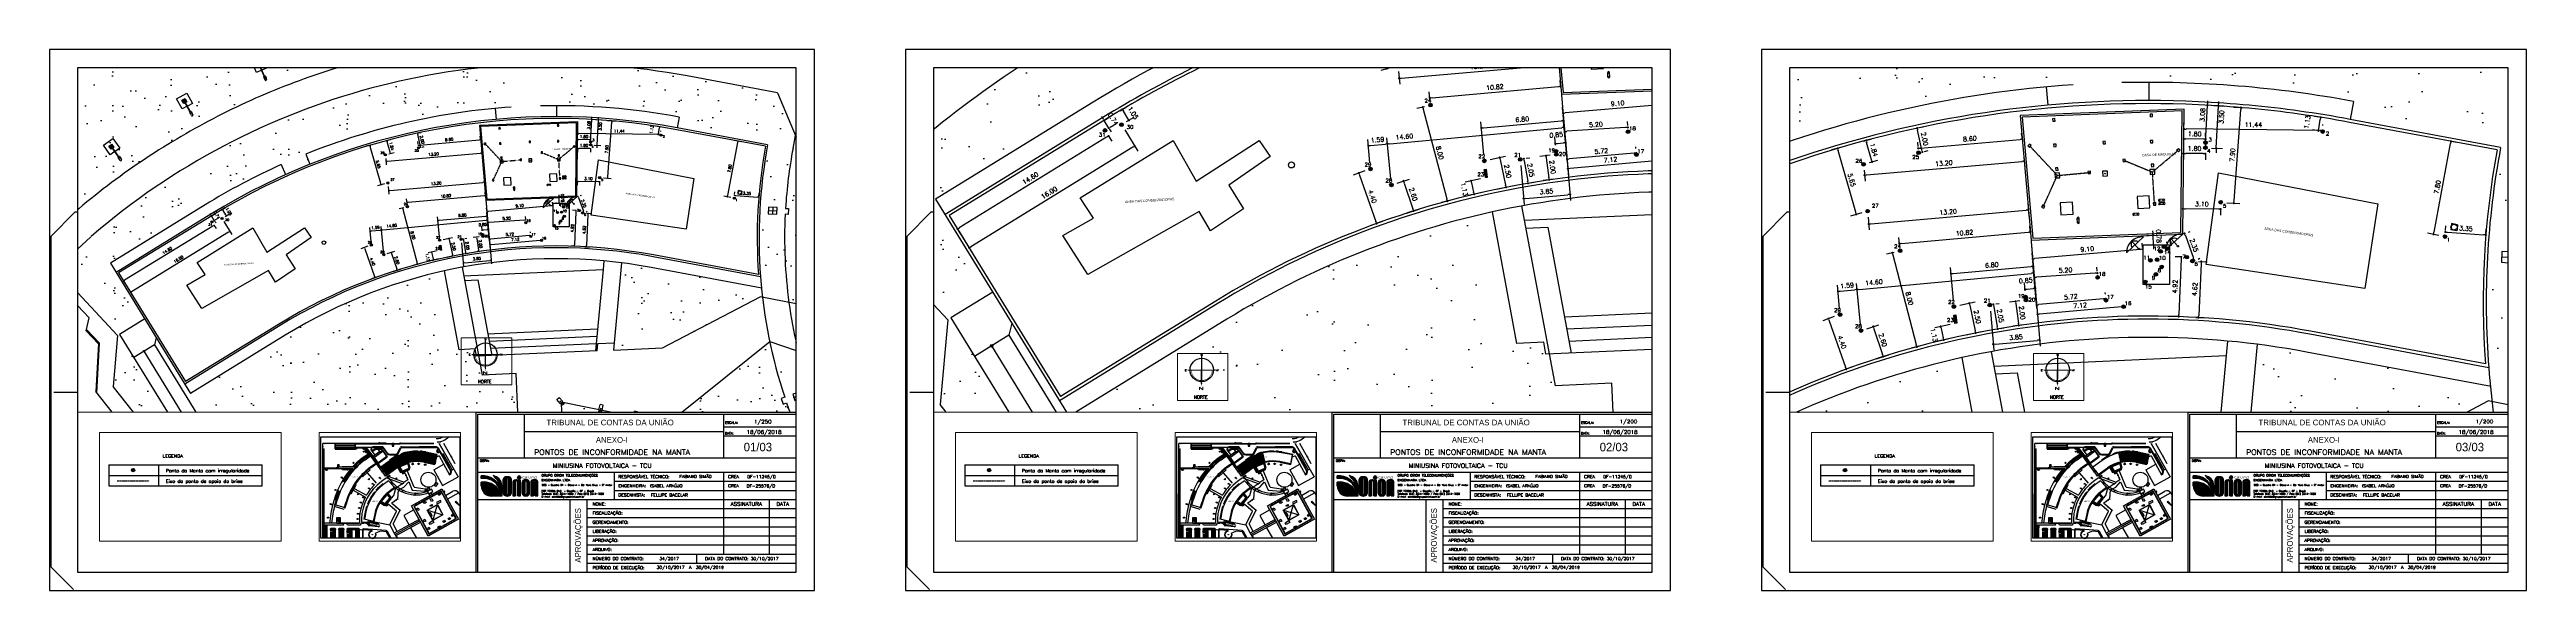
# Paper-space layout 'LEVANTAMENTO MANTA ANEXO I' of a CAD drawing. Header units: metres. Extents: x 777 to 2137, y 166 to 463.
# The model-space entities are those that its viewports show. They can reach past a viewport. Long polylines and large blocks are cut down to what shows.
import ezdxf
from ezdxf.enums import TextEntityAlignment as Align

# ---------------------------------------------------------------- set-up
doc = ezdxf.new("R2010")
doc.units = ezdxf.units.M
doc.header["$MEASUREMENT"] = 0
doc.linetypes.add('CENTER', pattern=[2, 1.25, -0.25, 0.25, -0.25])
doc.linetypes.add('HIDDEN', pattern=[0.375, 0.25, -0.125])
doc.layers.get('0').update_dxf_attribs({"linetype": 'CONTINUOUS'})
doc.layers.get('Defpoints').update_dxf_attribs({"linetype": 'CONTINUOUS'})
for name, color, linetype in [('ARQUITETURA', 253, 'CONTINUOUS'), ('Car', 1, 'CONTINUOUS'), ('CARIMBO', 250, 'CONTINUOUS'), ('Cota', 10, 'CONTINUOUS'), ('FOLHA', 7, 'CONTINUOUS'), ('GRADE DE ORDEM', 1, 'CONTINUOUS'), ('IMPLANTAÇÃO 1', 2, 'HIDDEN'), ('IMPLANTAÇÃO 2', 2, 'HIDDEN'), ('MARCAÇÕES NA MANTA', 6, 'CONTINUOUS'), ('TEXTO', 1, 'CONTINUOUS')]:
    doc.layers.add(name, color=color, linetype=linetype)
doc.styles.add('1-250', font='arial.ttf', dxfattribs={"height": 0.5})
doc.styles.add('140CL', font='ROMANS.SHX', dxfattribs={"height": 0.35})
doc.styles.add('ELÉTRICA', font='arial.ttf')
doc.styles.add('ENGECAD', font='arial.ttf')
doc.styles.add('NORMAL', font='romans.shx', dxfattribs={"width": 0.8, "height": 0.1})
doc.styles.add('R60-250', font='romans.shx', dxfattribs={"height": 0.375})
doc.styles.add('R60-500', font='romans.shx', dxfattribs={"height": 0.75})
doc.styles.add('ROMANS', font='arial.ttf')
doc.styles.add('ROMANT', font='romant', dxfattribs={"width": 1.5, "height": 0.12})
doc.styles.add('S', font='SIMPLEX.SHX', dxfattribs={"width": 1.1})
doc.styles.add('S1', font='GOTHIC.TTF')
doc.styles.add('S20', font='SIMPLEX.shx', dxfattribs={"width": 1.1, "height": 0.2})
doc.styles.add('T20', font='arial.ttf', dxfattribs={"width": 1.1, "height": 0.1})
doc.styles.add('TCU 4 mm', font='calibri.ttf')
doc.dimstyles.new('250', dxfattribs={"dimtxt": 0.375, "dimasz": 0.18, "dimexe": 0.5, "dimexo": 0.5, "dimgap": 0.225, "dimtad": 1, "dimzin": 1, "dimdsep": 46, "dimtxsty": 'R60-250', "dimblk1": 'DOT', "dimblk2": 'DOT', "dimsah": 1, "dimcen": 0, "dimclrd": 1, "dimclre": 1, "dimclrt": 30, "dimadec": 0, "dimazin": 0, "dimtfac": 1, "dimtmove": 2, "dimatfit": 3, "dimldrblk": 'DOT', "dimfxl": 1, "dimtolj": 1, "dimtzin": 0, "dimarcsym": 0})
pattern_1 = [(350.62296, (1466.5355, -762.2295), (4.08992, 4.08927), [0, -4.56, 0, -5.1, 0, -4.875]), (320.623, (1466.5355, -762.2295), (9.808834, 1.91215), [0, -2.46, 0, -4.11, 0, -1.575]), (280.62296, (1464.013, -759.536), (6.39856, -6.807323), [0, -1.5, 0, -5.4, 0, -7.05]), (270.623, (1464.013, -759.536), (8.08648, -4.78256), [0, -0.75, 0, -3.54, 0, -4.05])]
pattern_2 = [(75, (-94.6319, -7e-12), (-0.42259255, 0.11323333), [])]

# ---------------------------------------------------------------- blocks, each defined once
blk = doc.blocks.new('ORION A3')
h = blk.add_hatch(color=250)
h.dxf.hatch_style = 1
h.paths.add_polyline_path([(356.09, 1043.54), (356.09, 1042.37, 0.418707), (359.33, 1039.18), (362.51, 1039.18), (362.51, 1042.54, 0.357135), (359.76, 1045.57, -0.230704), (362.03, 1041.25, 0.367486), (356.09, 1045.52), (356.09, 1044.65, -0.44403), (362.34, 1039.31, 0.382658)])
h = blk.add_hatch(color=250)
h.dxf.hatch_style = 1
edge = h.paths.add_edge_path()
edge.add_ellipse((367.93, 1045.03), major_axis=(0.003, 0.536), ratio=0.887813, start_angle=0, end_angle=360)
h = blk.add_hatch(color=250)
h.dxf.hatch_style = 1
h.paths.add_polyline_path([(363.16, 1044.93, -0.155135), (363.63, 1045.18, -0.062833), (364.21, 1045.24), (364.24, 1045.24, -0.062833), (364.82, 1045.18, -0.155135), (365.3, 1044.93, -0.168639), (365.49, 1044.36), (365.49, 1040.18, -0.272327), (365.02, 1039.34, -0.116271), (364.24, 1039.18), (364.21, 1039.18, -0.116271), (363.43, 1039.34, -0.272327), (362.96, 1040.18), (362.96, 1044.36, -0.168639)])
edge = h.paths.add_edge_path(flags=16)
edge.add_spline(control_points=[(364.5, 1040.15), (364.5, 1040.08), (364.49, 1039.95), (364.49, 1039.75), (364.39, 1039.58), (364.29, 1039.57), (364.24, 1039.57)], knot_values=[0, 0, 0, 0, 0.012502, 0.027545, 0.039495, 0.047937, 0.047937, 0.047937, 0.047937], degree=3, periodic=0)
edge.add_line((364.24, 1039.57), (364.21, 1039.57))
edge.add_spline(control_points=[(364.21, 1039.57), (364.17, 1039.57), (364.06, 1039.58), (363.96, 1039.75), (363.96, 1039.95), (363.96, 1040.08), (363.95, 1040.15)], knot_values=[0, 0, 0, 0, 0.008442, 0.020392, 0.035435, 0.047937, 0.047937, 0.047937, 0.047937], degree=3, periodic=0)
edge.add_line((363.95, 1040.15), (363.95, 1044.28))
edge.add_spline(control_points=[(363.95, 1044.28), (363.95, 1044.36), (363.96, 1044.49), (363.99, 1044.67), (364.05, 1044.85), (364.17, 1044.85), (364.21, 1044.86)], knot_values=[0, 0, 0, 0, 0.016426, 0.025018, 0.039124, 0.047566, 0.047566, 0.047566, 0.047566], degree=3, periodic=0)
edge.add_line((364.21, 1044.86), (364.24, 1044.86))
edge.add_spline(control_points=[(364.24, 1044.86), (364.29, 1044.85), (364.41, 1044.85), (364.47, 1044.67), (364.5, 1044.49), (364.5, 1044.36), (364.5, 1044.28)], knot_values=[0, 0, 0, 0, 0.008442, 0.022548, 0.03114, 0.047566, 0.047566, 0.047566, 0.047566], degree=3, periodic=0)
edge.add_line((364.5, 1044.28), (364.5, 1040.15))
h = blk.add_hatch(color=250)
h.dxf.hatch_style = 1
h.paths.add_polyline_path([(365.97, 1039.26), (366.82, 1039.26), (366.82, 1043.42, -0.032464), (366.83, 1043.62, -0.191834), (366.99, 1043.86, -0.09726), (367.31, 1043.91), (367.31, 1044.24, 0.087193), (366.46, 1044.14, 0.312038), (365.99, 1043.59, 0.052279), (365.97, 1043.29)])
h = blk.add_hatch(color=250)
h.dxf.hatch_style = 1
h.paths.add_polyline_path([(368.35, 1044.25), (367.51, 1044.25), (367.51, 1039.26), (368.35, 1039.26)])
h = blk.add_hatch(color=250)
h.dxf.hatch_style = 1
h.paths.add_polyline_path([(370.52, 1044.26, -0.120969), (370.9, 1044.03, -0.168608), (371.13, 1043.45), (371.13, 1040.04, -0.057329), (371.12, 1039.89, -0.312885), (370.66, 1039.29, -0.082059), (370.01, 1039.19), (370.01, 1039.19, -0.083951), (369.34, 1039.29, -0.306636), (368.9, 1039.89, -0.050059), (368.89, 1040.04), (368.89, 1043.45, -0.168608), (369.12, 1044.03, -0.120969), (369.49, 1044.26, -0.071735), (369.98, 1044.33), (370.01, 1044.33), (370.03, 1044.33, -0.071735)])
edge = h.paths.add_edge_path(flags=16)
edge.add_spline(control_points=[(369.74, 1043.52), (369.74, 1043.59), (369.74, 1043.7), (369.77, 1043.85), (369.82, 1044), (369.92, 1044.01), (369.96, 1044.01)], knot_values=[0, 0, 0, 0, 0.013906, 0.021179, 0.033121, 0.040267, 0.040267, 0.040267, 0.040267], degree=3, periodic=0)
edge.add_line((369.96, 1044.01), (370.05, 1044.01))
edge.add_spline(control_points=[(370.05, 1044.01), (370.09, 1044.01), (370.19, 1044), (370.25, 1043.85), (370.27, 1043.7), (370.27, 1043.59), (370.28, 1043.52)], knot_values=[0, 0, 0, 0, 0.007146, 0.019088, 0.026362, 0.040267, 0.040267, 0.040267, 0.040267], degree=3, periodic=0)
edge.add_line((370.28, 1043.52), (370.28, 1040.02))
edge.add_spline(control_points=[(370.28, 1040.02), (370.27, 1039.97), (370.27, 1039.85), (370.27, 1039.69), (370.18, 1039.54), (370.09, 1039.53), (370.05, 1039.53)], knot_values=[0, 0, 0, 0, 0.012502, 0.027545, 0.039495, 0.047934, 0.047934, 0.047934, 0.047934], degree=3, periodic=0)
edge.add_line((370.05, 1039.53), (369.96, 1039.53))
edge.add_spline(control_points=[(369.96, 1039.53), (369.92, 1039.53), (369.83, 1039.54), (369.75, 1039.69), (369.75, 1039.85), (369.74, 1039.97), (369.74, 1040.02)], knot_values=[0, 0, 0, 0, 0.007146, 0.017263, 0.029998, 0.040581, 0.040581, 0.040581, 0.040581], degree=3, periodic=0)
edge.add_line((369.74, 1040.02), (369.74, 1043.52))
h = blk.add_hatch(color=250)
h.dxf.hatch_style = 1
edge = h.paths.add_edge_path()
edge.add_spline(control_points=[(372.43, 1043.5), (372.44, 1043.57), (372.44, 1043.68), (372.46, 1043.84), (372.52, 1043.99), (372.62, 1043.99), (372.66, 1044)], knot_values=[0, 0, 0, 0, 0.013913, 0.021187, 0.033129, 0.040275, 0.040275, 0.040275, 0.040275], degree=3, periodic=0)
edge.add_line((372.66, 1044), (372.75, 1044))
edge.add_spline(control_points=[(372.75, 1044), (372.79, 1043.99), (372.89, 1043.99), (372.94, 1043.84), (372.97, 1043.68), (372.97, 1043.57), (372.97, 1043.5)], knot_values=[0, 0, 0, 0, 0.007146, 0.019088, 0.026362, 0.040298, 0.040298, 0.040298, 0.040298], degree=3, periodic=0)
edge.add_line((372.97, 1043.5), (372.97, 1039.26))
edge.add_line((372.97, 1039.26), (373.82, 1039.26))
edge.add_line((373.82, 1039.26), (373.82, 1043.41))
edge.add_arc((372.98, 1043.44), 0.838, 358.0292, 431.95586)
edge.add_arc((372.81, 1043.07), 1.24, 69.85938, 87.88947)
edge.add_line((372.86, 1044.31), (372.54, 1044.31))
edge.add_arc((372.59, 1043.07), 1.24, 92.11053, 110.14062)
edge.add_arc((372.42, 1043.44), 0.838, 108.04414, 181.9708)
edge.add_line((371.58, 1043.41), (371.58, 1039.26))
edge.add_line((371.58, 1039.26), (372.43, 1039.26))
edge.add_line((372.43, 1039.26), (372.43, 1043.5))
at = {"color": 250}
for p, q in [((364.21, 1039.57, 405.98), (364.24, 1039.57, 405.98)), ((367.31, 1044.24, 405.98), (367.31, 1043.91, 405.98)), ((367.5, 1044.25, 405.98), (368.35, 1044.25, 405.98)), ((369.96, 1039.53, 405.98), (370.05, 1039.53, 405.98))]:
    blk.add_line(p, q, dxfattribs=at)
at = {"color": 250, "elevation": 405.98}
for points in [[(356.09, 1044.65), (356.09, 1045.52)], [(356.09, 1042.38), (356.09, 1043.54)], [(362.51, 1042.54), (362.51, 1039.18), (359.33, 1039.18)], [(362.96, 1040.18), (362.96, 1044.36)], [(363.95, 1044.28), (363.95, 1040.15)], [(364.24, 1045.24), (364.21, 1045.24)], [(364.21, 1044.86), (364.24, 1044.86)], [(364.21, 1039.18), (364.24, 1039.18)], [(364.5, 1044.28), (364.5, 1040.15)], [(365.49, 1040.18), (365.49, 1044.36)], [(365.97, 1043.29), (365.97, 1039.26)], [(365.97, 1039.26), (366.82, 1039.26)], [(366.82, 1043.42), (366.82, 1039.26)], [(367.51, 1039.26), (367.51, 1044.25)], [(367.51, 1039.26), (368.35, 1039.26)], [(368.35, 1039.26), (368.35, 1044.25)], [(368.89, 1040.04), (368.89, 1043.45)], [(369.74, 1043.52), (369.74, 1040.02)], [(369.96, 1044.01), (370.05, 1044.01)], [(369.99, 1044.33), (370.01, 1044.33)], [(370.03, 1044.33), (370.01, 1044.33)], [(370.01, 1039.19), (370.03, 1039.19)], [(370.28, 1043.52), (370.28, 1040.02)], [(371.13, 1040.04), (371.13, 1043.45)], [(371.58, 1043.41), (371.58, 1039.26)], [(371.58, 1039.26), (372.43, 1039.26)], [(372.43, 1043.5), (372.43, 1039.26)], [(372.86, 1044.31), (372.54, 1044.31)], [(372.66, 1044), (372.75, 1044)], [(372.97, 1039.26), (372.97, 1043.5)], [(372.97, 1039.26), (373.82, 1039.26)], [(373.82, 1039.26), (373.82, 1043.41)]]:
    blk.add_lwpolyline(points, dxfattribs=at)
at = {"color": 250}
for centre, radius, start, end in [((356.55, 1039.89, 405.98), 5.65, 13.91325, 94.624), ((359.28, 1042.37, 405.98), 3.24, 2.88488, 81.4985), ((356.46, 1041.09, 405.98), 5.57, 1.69349, 53.65777), ((356.8, 1039.16, 405.98), 5.54, 1.58537, 97.35597), ((356.86, 1037.94, 405.98), 5.65, 14.05305, 97.81202), ((359.28, 1042.37, 405.98), 3.19, 179.90323, 270.97435), ((363.87, 1044.36, 405.98), 0.91, 141.71099, 180.07681), ((363.91, 1040.16, 405.98), 0.944, 178.82983, 239.76496), ((363.79, 1044.31, 405.98), 0.887, 100.56916, 135.84237), ((364.17, 1040.92, 405.98), 1.74, 244.96848, 271.49667), ((364.15, 1042.91, 405.98), 2.33, 88.5142, 102.89553), ((364.3, 1042.91, 405.98), 2.33, 77.10447, 91.4858), ((364.29, 1040.92, 405.98), 1.74, 268.50333, 295.03152), ((364.66, 1044.31, 405.98), 0.887, 44.15763, 79.43084), ((364.55, 1040.16, 405.98), 0.944, 300.23504, 1.17017), ((364.58, 1044.36, 405.98), 0.91, 359.92319, 38.28901), ((367.41, 1043.35, 405.98), 1.44, 170.31208, 182.28268), ((366.62, 1043.52, 405.98), 0.636, 104.2471, 173.5667), ((367.18, 1041.78, 405.98), 2.47, 86.99965, 106.93249), ((368.33, 1043.39, 405.98), 1.52, 171.13008, 178.56772), ((367.21, 1043.55, 405.98), 0.38, 125.96454, 169.40197), ((367.27, 1043.05, 405.98), 0.856, 87.45205, 109.67259), ((369.85, 1043.42, 405.98), 0.955, 139.76443, 178.04637), ((369.69, 1040.02, 405.98), 0.797, 178.49834, 189.96141), ((369.56, 1039.92, 405.98), 0.659, 182.70132, 250.89093), ((369.77, 1043.38, 405.98), 0.925, 107.32328, 134.91332), ((369.97, 1041.2, 405.98), 2.01, 251.77402, 270.96921), ((369.98, 1042.61, 405.98), 1.73, 89.83902, 106.41226), ((370.04, 1041.2, 405.98), 2.01, 269.03079, 288.22598), ((370.03, 1042.61, 405.98), 1.73, 73.58774, 90.16098), ((370.25, 1043.38, 405.98), 0.925, 45.08668, 72.67672), ((370.46, 1039.92, 405.98), 0.659, 289.10907, 357.29868), ((370.17, 1043.42, 405.98), 0.955, 1.95363, 40.23557), ((370.43, 1040.01, 405.98), 0.696, 349.62287, 2.74726), ((372.42, 1043.44, 405.98), 0.838, 108.04414, 181.9708), ((372.59, 1043.07, 405.98), 1.24, 92.11053, 110.14062), ((372.81, 1043.07, 405.98), 1.24, 69.85938, 87.88947), ((372.98, 1043.44, 405.98), 0.838, 358.0292, 71.95586)]:
    blk.add_arc(centre, radius, start, end, dxfattribs=at)
blk.add_ellipse((367.93, 1045.03, 405.98), major_axis=(0.003, 0.536), ratio=0.887813, dxfattribs=at)
for points in [[(363.95, 1044.28, 405.98), (363.96, 1044.52, 405.98), (363.99, 1044.65, 405.98), (364.09, 1044.83, 405.98), (364.21, 1044.86, 405.98)], [(363.95, 1040.15, 405.98), (363.96, 1039.96, 405.98), (363.99, 1039.74, 405.98), (364.09, 1039.59, 405.98), (364.21, 1039.57, 405.98)], [(364.5, 1044.28, 405.98), (364.49, 1044.52, 405.98), (364.47, 1044.65, 405.98), (364.37, 1044.83, 405.98), (364.24, 1044.86, 405.98)], [(364.5, 1040.15, 405.98), (364.5, 1039.96, 405.98), (364.47, 1039.74, 405.98), (364.37, 1039.59, 405.98), (364.24, 1039.57, 405.98)], [(369.74, 1043.52, 405.98), (369.75, 1043.73, 405.98), (369.77, 1043.83, 405.98), (369.86, 1043.99, 405.98), (369.96, 1044.01, 405.98)], [(369.74, 1040.02, 405.98), (369.75, 1039.86, 405.98), (369.77, 1039.67, 405.98), (369.86, 1039.55, 405.98), (369.96, 1039.53, 405.98)], [(370.28, 1043.52, 405.98), (370.27, 1043.73, 405.98), (370.25, 1043.83, 405.98), (370.16, 1043.99, 405.98), (370.05, 1044.01, 405.98)], [(370.28, 1040.02, 405.98), (370.27, 1039.86, 405.98), (370.25, 1039.67, 405.98), (370.16, 1039.55, 405.98), (370.05, 1039.53, 405.98)], [(372.43, 1043.5, 405.98), (372.44, 1043.71, 405.98), (372.46, 1043.82, 405.98), (372.55, 1043.97, 405.98), (372.66, 1044, 405.98)], [(372.97, 1043.5, 405.98), (372.96, 1043.71, 405.98), (372.94, 1043.82, 405.98), (372.85, 1043.97, 405.98), (372.75, 1044, 405.98)]]:
    blk.add_spline(points, degree=3, dxfattribs=at)
at = {"color": 250, "insert": (368.9, 1045.37, 405.98), "char_height": 0.7484, "attachment_point": 1}
blk.add_mtext_dynamic_manual_height_columns('{\\fCalibri|b0|i0|c0|p34;G R U P O}', width=4.5463, gutter_width=1, heights=[0], dxfattribs=at)
blk = doc.blocks.new('_DOT')
at = {"color": 0, "linetype": 'ByBlock'}
blk.add_line((-0.5, 0), (-1, 0), dxfattribs=at)
at = {"color": 0, "linetype": 'ByBlock', "const_width": 0.5}
blk.add_lwpolyline([(-0.25, 0, 1), (0.25, 0, 1)], format="xyb", close=True, dxfattribs=at)
blk = doc.blocks.new('*D1059')
at = {"layer": 'Cota', "color": 1, "lineweight": -2, "transparency": 16777216}
for p, q in [((1995.84, -1193.25), (1995.87, -1192.87)), ((1996.01, -1193.39), (1998.99, -1193.61)), ((1999.18, -1193.5), (1999.21, -1193.12))]:
    blk.add_line(p, q, dxfattribs=at)
at = {"layer": 'Defpoints', "color": 0, "transparency": 16777216}
for p in [(1995.8, -1193.75), (1999.14, -1194), (1999.17, -1193.62)]:
    blk.add_point(p, dxfattribs=at)
at = {"layer": 'Cota', "color": 1, "lineweight": -2, "transparency": 16777216, "xscale": 0.18, "yscale": 0.18, "zscale": 0.18}
for p, rotation in [((1995.83, -1193.37), 175.716974517362), ((1999.17, -1193.62), 355.716974517362)]:
    blk.add_blockref('_DOT', p, dxfattribs=dict(at, rotation=rotation))
at = {"layer": 'Cota', "color": 30, "transparency": 16777216, "insert": (1997.53, -1193.09), "char_height": 0.375, "attachment_point": 5, "rotation": 355.717, "style": 'R60-250'}
blk.add_mtext('\\A1;3.35', dxfattribs=at)
blk = doc.blocks.new('*D1061')
at = {"layer": 'Cota', "color": 1, "lineweight": -2, "transparency": 16777216}
for p, q in [((1994.9, -1193.4), (1996.27, -1186.08)), ((1996.75, -1185.99), (1995.81, -1185.82)), ((1995.31, -1193.66), (1994.37, -1193.48))]:
    blk.add_line(p, q, dxfattribs=at)
at = {"layer": 'Defpoints', "color": 0, "transparency": 16777216}
for p in [(1996.3, -1185.91), (1997.24, -1186.08), (1995.8, -1193.75)]:
    blk.add_point(p, dxfattribs=at)
at = {"layer": 'Cota', "color": 1, "lineweight": -2, "transparency": 16777216, "xscale": 0.18, "yscale": 0.18, "zscale": 0.18}
for p, rotation in [((1996.3, -1185.91), 79.39323779997613), ((1994.86, -1193.57), 259.3932377999761)]:
    blk.add_blockref('_DOT', p, dxfattribs=dict(at, rotation=rotation))
at = {"layer": 'Cota', "color": 30, "transparency": 16777216, "insert": (1995.18, -1189.67), "char_height": 0.375, "attachment_point": 5, "rotation": 79.3932, "style": 'R60-250'}
blk.add_mtext('\\A1;7.80', dxfattribs=at)
blk = doc.blocks.new('*D1062')
at = {"layer": 'Cota', "color": 1, "lineweight": -2, "transparency": 16777216}
for p, q in [((1985.24, -1185.02), (1984.88, -1184.96)), ((1985.42, -1183.91), (1985.07, -1183.85)), ((1985.41, -1184.87), (1985.53, -1184.11))]:
    blk.add_line(p, q, dxfattribs=at)
at = {"layer": 'Defpoints', "color": 0, "transparency": 16777216}
for p in [(1985.56, -1183.93), (1985.73, -1185.1), (1985.92, -1183.99)]:
    blk.add_point(p, dxfattribs=at)
at = {"layer": 'Cota', "color": 1, "lineweight": -2, "transparency": 16777216, "xscale": 0.18, "yscale": 0.18, "zscale": 0.18}
for p, rotation in [((1985.38, -1185.04), 260.6956836893884), ((1985.56, -1183.93), 80.69568368938832)]:
    blk.add_blockref('_DOT', p, dxfattribs=dict(at, rotation=rotation))
at = {"layer": 'Cota', "color": 30, "transparency": 16777216, "insert": (1984.46, -1184.32), "char_height": 0.375, "attachment_point": 5, "rotation": 80.6957, "style": 'R60-250'}
blk.add_mtext('\\A1;1.13', dxfattribs=at)
blk = doc.blocks.new('*D1063')
at = {"layer": 'Cota', "color": 1, "lineweight": -2, "transparency": 16777216}
for p, q in [((1974.3, -1184.48), (1974.3, -1184.39)), ((1985.56, -1185.01), (1974.48, -1184.89)), ((1985.74, -1184.6), (1985.74, -1184.51))]:
    blk.add_line(p, q, dxfattribs=at)
at = {"layer": 'Defpoints', "color": 0, "transparency": 16777216}
for p in [(1974.29, -1184.98), (1974.3, -1184.89), (1985.73, -1185.1)]:
    blk.add_point(p, dxfattribs=at)
at = {"layer": 'Cota', "color": 1, "lineweight": -2, "transparency": 16777216, "xscale": 0.18, "yscale": 0.18, "zscale": 0.18}
for p, rotation in [((1974.3, -1184.89), 179.3739300210045), ((1985.74, -1185.01), 359.3739300210045)]:
    blk.add_blockref('_DOT', p, dxfattribs=dict(at, rotation=rotation))
at = {"layer": 'Cota', "color": 30, "transparency": 16777216, "insert": (1980.02, -1184.54), "char_height": 0.375, "attachment_point": 5, "rotation": 359.3739, "style": 'R60-250'}
blk.add_mtext('\\A1;11.44', dxfattribs=at)
blk = doc.blocks.new('*D1064')
at = {"layer": 'Cota', "color": 1, "lineweight": -2, "transparency": 16777216}
for p, q in [((1975.75, -1182.91), (1975.75, -1182.91)), ((1976.08, -1186.01), (1976.25, -1182.93)), ((1976.26, -1182.75), (1976.27, -1182.58)), ((1975.58, -1185.98), (1975.58, -1185.98)), ((1976.07, -1186.19), (1976.06, -1186.37))]:
    blk.add_line(p, q, dxfattribs=at)
at = {"layer": 'Defpoints', "color": 0, "transparency": 16777216}
for p in [(1976.25, -1182.93), (1976.25, -1182.93), (1976.08, -1186.01)]:
    blk.add_point(p, dxfattribs=at)
at = {"layer": 'Cota', "color": 1, "lineweight": -2, "transparency": 16777216, "xscale": 0.18, "yscale": 0.18, "zscale": 0.18}
for p, rotation in [((1976.25, -1182.93), 266.8708942777586), ((1976.08, -1186.01), 86.87089427775861)]:
    blk.add_blockref('_DOT', p, dxfattribs=dict(at, rotation=rotation))
at = {"layer": 'Cota', "color": 30, "transparency": 16777216, "insert": (1975.84, -1183.73), "char_height": 0.375, "attachment_point": 5, "rotation": 86.8709, "style": 'R60-250'}
blk.add_mtext('\\A1;3.08', dxfattribs=at)
blk = doc.blocks.new('*D1065')
at = {"layer": 'Cota', "color": 1, "lineweight": -2, "transparency": 16777216}
for p, q in [((1976.77, -1182.96), (1977.66, -1183.01)), ((1976.97, -1186.48), (1977.16, -1182.98)), ((1977.17, -1182.8), (1977.18, -1182.62)), ((1976.58, -1186.46), (1977.47, -1186.51)), ((1976.96, -1186.66), (1976.95, -1186.84))]:
    blk.add_line(p, q, dxfattribs=at)
at = {"layer": 'Defpoints', "color": 0, "transparency": 16777216}
for p in [(1976.27, -1182.94), (1977.16, -1182.98), (1976.08, -1186.43)]:
    blk.add_point(p, dxfattribs=at)
at = {"layer": 'Cota', "color": 1, "lineweight": -2, "transparency": 16777216, "xscale": 0.18, "yscale": 0.18, "zscale": 0.18}
for p, rotation in [((1977.16, -1182.98), 266.8587680624477), ((1976.97, -1186.48), 86.85876806244768)]:
    blk.add_blockref('_DOT', p, dxfattribs=dict(at, rotation=rotation))
at = {"layer": 'Cota', "color": 30, "transparency": 16777216, "insert": (1977.4, -1183.9), "char_height": 0.375, "attachment_point": 5, "rotation": 86.8588, "style": 'R60-250'}
blk.add_mtext('\\A1;3.50', dxfattribs=at)
blk = doc.blocks.new('*D1066')
at = {"layer": 'Cota', "color": 1, "lineweight": -2, "transparency": 16777216}
for p, q in [((1974.27, -1186.91), (1974.27, -1187.41)), ((1975.89, -1186.92), (1974.45, -1186.91)), ((1976.07, -1186.93), (1976.07, -1187.43))]:
    blk.add_line(p, q, dxfattribs=at)
at = {"layer": 'Defpoints', "color": 0, "transparency": 16777216}
for p in [(1974.27, -1186.91), (1974.28, -1186.41), (1976.08, -1186.43)]:
    blk.add_point(p, dxfattribs=at)
at = {"layer": 'Cota', "color": 1, "lineweight": -2, "transparency": 16777216, "xscale": 0.18, "yscale": 0.18, "zscale": 0.18}
for p, rotation in [((1974.27, -1186.91), 179.3739300210082), ((1976.07, -1186.93), 359.3739300210083)]:
    blk.add_blockref('_DOT', p, dxfattribs=dict(at, rotation=rotation))
at = {"layer": 'Cota', "color": 30, "transparency": 16777216, "insert": (1975.18, -1186.5), "char_height": 0.375, "attachment_point": 5, "rotation": 359.3739, "style": 'R60-250'}
blk.add_mtext('\\A1;1.80', dxfattribs=at)
blk = doc.blocks.new('*D1067')
at = {"layer": 'Cota', "color": 1, "lineweight": -2, "transparency": 16777216}
for p, q in [((1974.29, -1185.49), (1974.29, -1185.2)), ((1976.09, -1185.51), (1976.09, -1185.22)), ((1975.91, -1185.72), (1974.47, -1185.7))]:
    blk.add_line(p, q, dxfattribs=at)
at = {"layer": 'Defpoints', "color": 0, "transparency": 16777216}
for p in [(1974.28, -1185.99), (1974.29, -1185.7), (1976.08, -1186.01)]:
    blk.add_point(p, dxfattribs=at)
at = {"layer": 'Cota', "color": 1, "lineweight": -2, "transparency": 16777216, "xscale": 0.18, "yscale": 0.18, "zscale": 0.18}
for p, rotation in [((1974.29, -1185.7), 179.373930021003), ((1976.09, -1185.72), 359.373930021003)]:
    blk.add_blockref('_DOT', p, dxfattribs=dict(at, rotation=rotation))
at = {"layer": 'Cota', "color": 30, "transparency": 16777216, "insert": (1975.19, -1185.3), "char_height": 0.375, "attachment_point": 5, "rotation": 359.3739, "style": 'R60-250'}
blk.add_mtext('\\A1;1.80', dxfattribs=at)
blk = doc.blocks.new('*D1068')
at = {"layer": 'Cota', "color": 1, "lineweight": -2, "transparency": 16777216}
for p, q in [((1974.22, -1191.39), (1974.22, -1191.97)), ((1977.14, -1191.5), (1974.4, -1191.47)), ((1977.32, -1191.42), (1977.32, -1192))]:
    blk.add_line(p, q, dxfattribs=at)
at = {"layer": 'Defpoints', "color": 0, "transparency": 16777216}
for p in [(1974.23, -1190.89), (1977.33, -1190.92), (1974.22, -1191.47)]:
    blk.add_point(p, dxfattribs=at)
at = {"layer": 'Cota', "color": 1, "lineweight": -2, "transparency": 16777216, "xscale": 0.18, "yscale": 0.18, "zscale": 0.18}
for p, rotation in [((1974.22, -1191.47), 179.3739300210059), ((1977.32, -1191.5), 359.3739300210059)]:
    blk.add_blockref('_DOT', p, dxfattribs=dict(at, rotation=rotation))
at = {"layer": 'Cota', "color": 30, "transparency": 16777216, "insert": (1975.78, -1191.07), "char_height": 0.375, "attachment_point": 5, "rotation": 359.3739, "style": 'R60-250'}
blk.add_mtext('\\A1;3.10', dxfattribs=at)
blk = doc.blocks.new('*D1069')
at = {"layer": 'Cota', "color": 1, "lineweight": -2, "transparency": 16777216}
for p, q in [((1978.4, -1183.08), (1979.5, -1183.16)), ((1978.44, -1190.82), (1978.99, -1183.3)), ((1977.83, -1190.96), (1978.92, -1191.04))]:
    blk.add_line(p, q, dxfattribs=at)
at = {"layer": 'Defpoints', "color": 0, "transparency": 16777216}
for p in [(1977.91, -1183.04), (1979, -1183.12), (1977.33, -1190.92)]:
    blk.add_point(p, dxfattribs=at)
at = {"layer": 'Cota', "color": 1, "lineweight": -2, "transparency": 16777216, "xscale": 0.18, "yscale": 0.18, "zscale": 0.18}
for p, rotation in [((1979, -1183.12), 85.81846407654515), ((1978.42, -1191), 265.8184640765452)]:
    blk.add_blockref('_DOT', p, dxfattribs=dict(at, rotation=rotation))
at = {"layer": 'Cota', "color": 30, "transparency": 16777216, "insert": (1978.3, -1187.03), "char_height": 0.375, "attachment_point": 5, "rotation": 85.8185, "style": 'R60-250'}
blk.add_mtext('\\A1;7.90', dxfattribs=at)
blk = doc.blocks.new('*D1070')
at = {"layer": 'Cota', "color": 1, "lineweight": -2, "transparency": 16777216}
for p, q in [((1974.67, -1193.39), (1974.82, -1193.33)), ((1974.42, -1193.67), (1975.09, -1195.54)), ((1975.47, -1195.6), (1975.62, -1195.54))]:
    blk.add_line(p, q, dxfattribs=at)
at = {"layer": 'Defpoints', "color": 0, "transparency": 16777216}
for p in [(1974.2, -1193.56), (1975, -1195.77), (1975.15, -1195.71)]:
    blk.add_point(p, dxfattribs=at)
at = {"layer": 'Cota', "color": 1, "lineweight": -2, "transparency": 16777216, "xscale": 0.18, "yscale": 0.18, "zscale": 0.18}
for p, rotation in [((1974.35, -1193.5), 109.8281462857885), ((1975.15, -1195.71), 289.8281462857884)]:
    blk.add_blockref('_DOT', p, dxfattribs=dict(at, rotation=rotation))
at = {"layer": 'Cota', "color": 30, "transparency": 16777216, "insert": (1975.14, -1194.47), "char_height": 0.375, "attachment_point": 5, "rotation": 289.8281, "style": 'R60-250'}
blk.add_mtext('\\A1;2.35', dxfattribs=at)
blk = doc.blocks.new('*D1071')
at = {"layer": 'Cota', "color": 1, "lineweight": -2, "transparency": 16777216}
for p, q in [((1975.5, -1195.79), (1976.23, -1195.83)), ((1975.72, -1195.98), (1975.52, -1200.24)), ((1975.28, -1200.41), (1976.01, -1200.44))]:
    blk.add_line(p, q, dxfattribs=at)
at = {"layer": 'Defpoints', "color": 0, "transparency": 16777216}
for p in [(1975, -1195.77), (1974.78, -1200.38), (1975.51, -1200.42)]:
    blk.add_point(p, dxfattribs=at)
at = {"layer": 'Cota', "color": 1, "lineweight": -2, "transparency": 16777216, "xscale": 0.18, "yscale": 0.18, "zscale": 0.18}
for p, rotation in [((1975.73, -1195.8), 87.27910215822173), ((1975.51, -1200.42), 267.2791021582217)]:
    blk.add_blockref('_DOT', p, dxfattribs=dict(at, rotation=rotation))
at = {"layer": 'Cota', "color": 30, "transparency": 16777216, "insert": (1975.2, -1198.09), "char_height": 0.375, "attachment_point": 5, "rotation": 87.2791, "style": 'R60-250'}
blk.add_mtext('\\A1;4.62', dxfattribs=at)
blk = doc.blocks.new('*D1072')
at = {"layer": 'Cota', "color": 1, "lineweight": -2, "transparency": 16777216}
for p, q in [((1974.04, -1195.43), (1973.58, -1195.41)), ((1974.07, -1195.61), (1973.89, -1200.16)), ((1973.83, -1200.34), (1973.38, -1200.32))]:
    blk.add_line(p, q, dxfattribs=at)
at = {"layer": 'Defpoints', "color": 0, "transparency": 16777216}
for p in [(1974.54, -1195.45), (1973.88, -1200.34), (1974.33, -1200.36)]:
    blk.add_point(p, dxfattribs=at)
at = {"layer": 'Cota', "color": 1, "lineweight": -2, "transparency": 16777216, "xscale": 0.18, "yscale": 0.18, "zscale": 0.18}
for p, rotation in [((1974.08, -1195.43), 87.62943837455182), ((1973.88, -1200.34), 267.6294383745519)]:
    blk.add_blockref('_DOT', p, dxfattribs=dict(at, rotation=rotation))
at = {"layer": 'Cota', "color": 30, "transparency": 16777216, "insert": (1973.57, -1197.87), "char_height": 0.375, "attachment_point": 5, "rotation": 87.6294, "style": 'R60-250'}
blk.add_mtext('\\A1;4.92', dxfattribs=at)
blk = doc.blocks.new('*D1075')
at = {"layer": 'Cota', "color": 1, "lineweight": -2, "transparency": 16777216}
for p, q in [((1971.76, -1193.47), (1971.75, -1193.29)), ((1971.38, -1193.66), (1971.26, -1193.67)), ((1971.41, -1194.44), (1971.29, -1194.45)), ((1971.79, -1194.43), (1971.76, -1193.65)), ((1971.8, -1194.61), (1971.81, -1194.79))]:
    blk.add_line(p, q, dxfattribs=at)
at = {"layer": 'Defpoints', "color": 0, "transparency": 16777216}
for p in [(1971.76, -1193.65), (1971.88, -1193.65), (1971.91, -1194.42)]:
    blk.add_point(p, dxfattribs=at)
at = {"layer": 'Cota', "color": 1, "lineweight": -2, "transparency": 16777216, "xscale": 0.18, "yscale": 0.18, "zscale": 0.18}
for p, rotation in [((1971.76, -1193.65), 272.1851738115999), ((1971.79, -1194.43), 92.18517381159987)]:
    blk.add_blockref('_DOT', p, dxfattribs=dict(at, rotation=rotation))
at = {"layer": 'Cota', "color": 30, "transparency": 16777216, "insert": (1972.23, -1193.72), "char_height": 0.375, "attachment_point": 5, "rotation": 272.1852, "style": 'R60-250'}
blk.add_mtext('\\A1;0.78', dxfattribs=at)
blk = doc.blocks.new('*D1076')
at = {"layer": 'Cota', "color": 1, "lineweight": -2, "transparency": 16777216}
for p, q in [((1961.83, -1195.45), (1961.8, -1195.09)), ((1970.73, -1194.81), (1962.02, -1195.57)), ((1970.89, -1194.66), (1970.86, -1194.3))]:
    blk.add_line(p, q, dxfattribs=at)
at = {"layer": 'Defpoints', "color": 0, "transparency": 16777216}
for p in [(1970.94, -1195.16), (1961.84, -1195.58), (1961.88, -1195.95)]:
    blk.add_point(p, dxfattribs=at)
at = {"layer": 'Cota', "color": 1, "lineweight": -2, "transparency": 16777216, "xscale": 0.18, "yscale": 0.18, "zscale": 0.18}
for p, rotation in [((1970.91, -1194.79), 4.978301629364924), ((1961.84, -1195.58), 184.9783016293649)]:
    blk.add_blockref('_DOT', p, dxfattribs=dict(at, rotation=rotation))
at = {"layer": 'Cota', "color": 30, "transparency": 16777216, "insert": (1966.34, -1194.78), "char_height": 0.375, "attachment_point": 5, "rotation": 4.9783, "style": 'R60-250'}
blk.add_mtext('\\A1;9.10', dxfattribs=at)
blk = doc.blocks.new('*D1077')
at = {"layer": 'Cota', "color": 1, "lineweight": -2, "transparency": 16777216}
for p, q in [((1961.97, -1196.95), (1961.95, -1196.6)), ((1967, -1196.77), (1962.16, -1197.08)), ((1967.17, -1196.61), (1967.14, -1196.26))]:
    blk.add_line(p, q, dxfattribs=at)
at = {"layer": 'Defpoints', "color": 0, "transparency": 16777216}
for p in [(1961.98, -1197.1), (1962.01, -1197.45), (1967.2, -1197.11)]:
    blk.add_point(p, dxfattribs=at)
at = {"layer": 'Cota', "color": 1, "lineweight": -2, "transparency": 16777216, "xscale": 0.18, "yscale": 0.18, "zscale": 0.18}
for p, rotation in [((1961.98, -1197.1), 183.6950765941955), ((1967.18, -1196.76), 3.695076594195532)]:
    blk.add_blockref('_DOT', p, dxfattribs=dict(at, rotation=rotation))
at = {"layer": 'Cota', "color": 30, "transparency": 16777216, "insert": (1964.55, -1196.52), "char_height": 0.375, "attachment_point": 5, "rotation": 3.6951, "style": 'R60-250'}
blk.add_mtext('\\A1;5.20', dxfattribs=at)
blk = doc.blocks.new('*D1078')
at = {"layer": 'Cota', "color": 1, "lineweight": -2, "transparency": 16777216}
for p, q in [((1960.79, -1199.04), (1959.94, -1199.16)), ((1960.46, -1199.27), (1960.68, -1200.9)), ((1961.06, -1201.03), (1960.21, -1201.14))]:
    blk.add_line(p, q, dxfattribs=at)
at = {"layer": 'Defpoints', "color": 0, "transparency": 16777216}
for p in [(1961.29, -1198.98), (1960.7, -1201.07), (1961.56, -1200.96)]:
    blk.add_point(p, dxfattribs=at)
at = {"layer": 'Cota', "color": 1, "lineweight": -2, "transparency": 16777216, "xscale": 0.18, "yscale": 0.18, "zscale": 0.18}
for p, rotation in [((1960.43, -1199.09), 97.71753882680353), ((1960.7, -1201.07), 277.7175388268035)]:
    blk.add_blockref('_DOT', p, dxfattribs=dict(at, rotation=rotation))
at = {"layer": 'Cota', "color": 30, "transparency": 16777216, "insert": (1960.98, -1200.03), "char_height": 0.375, "attachment_point": 5, "rotation": 277.7175, "style": 'R60-250'}
blk.add_mtext('\\A1;2.00', dxfattribs=at)
blk = doc.blocks.new('*D1079')
at = {"layer": 'Cota', "color": 1, "lineweight": -2, "transparency": 16777216}
for p, q in [((1961.22, -1198.23), (1961.17, -1197.6)), ((1961.39, -1198.08), (1961.88, -1198.04)), ((1962.07, -1198.16), (1962.01, -1197.52))]:
    blk.add_line(p, q, dxfattribs=at)
at = {"layer": 'Defpoints', "color": 0, "transparency": 16777216}
for p in [(1961.27, -1198.73), (1962.06, -1198.02), (1962.11, -1198.65)]:
    blk.add_point(p, dxfattribs=at)
at = {"layer": 'Cota', "color": 1, "lineweight": -2, "transparency": 16777216, "xscale": 0.18, "yscale": 0.18, "zscale": 0.18}
for p, rotation in [((1961.21, -1198.09), 184.9783016293697), ((1962.06, -1198.02), 4.97830162936972)]:
    blk.add_blockref('_DOT', p, dxfattribs=dict(at, rotation=rotation))
at = {"layer": 'Cota', "color": 30, "transparency": 16777216, "insert": (1961.28, -1197.37), "char_height": 0.375, "attachment_point": 5, "rotation": 4.9783, "style": 'R60-250'}
blk.add_mtext('\\A1;0.85', dxfattribs=at)
blk = doc.blocks.new('*D1080')
at = {"layer": 'Cota', "color": 1, "lineweight": -2, "transparency": 16777216}
for p, q in [((1962.14, -1199), (1962.13, -1198.87)), ((1967.69, -1198.89), (1962.35, -1199.35)), ((1967.84, -1198.5), (1967.83, -1198.37))]:
    blk.add_line(p, q, dxfattribs=at)
at = {"layer": 'Defpoints', "color": 0, "transparency": 16777216}
for p in [(1962.17, -1199.37), (1962.19, -1199.5), (1967.88, -1199)]:
    blk.add_point(p, dxfattribs=at)
at = {"layer": 'Cota', "color": 1, "lineweight": -2, "transparency": 16777216, "xscale": 0.18, "yscale": 0.18, "zscale": 0.18}
for p, rotation in [((1962.17, -1199.37), 184.9783016293649), ((1967.87, -1198.87), 4.978301629364924)]:
    blk.add_blockref('_DOT', p, dxfattribs=dict(at, rotation=rotation))
at = {"layer": 'Cota', "color": 30, "transparency": 16777216, "insert": (1964.99, -1198.71), "char_height": 0.375, "attachment_point": 5, "rotation": 4.9783, "style": 'R60-250'}
blk.add_mtext('\\A1;5.72', dxfattribs=at)
blk = doc.blocks.new('*D1081')
at = {"layer": 'Cota', "color": 1, "lineweight": -2, "transparency": 16777216}
blk.add_line((1969.16, -1199.54), (1962.42, -1200.13), dxfattribs=at)
at = {"layer": 'Defpoints', "color": 0, "transparency": 16777216}
for p in [(1962.24, -1200.14), (1962.24, -1200.14), (1969.34, -1199.53)]:
    blk.add_point(p, dxfattribs=at)
at = {"layer": 'Cota', "color": 1, "lineweight": -2, "transparency": 16777216, "xscale": 0.18, "yscale": 0.18, "zscale": 0.18}
for p, rotation in [((1969.34, -1199.53), 4.978301629365562), ((1962.24, -1200.14), 184.9783016293656)]:
    blk.add_blockref('_DOT', p, dxfattribs=dict(at, rotation=rotation))
at = {"layer": 'Cota', "color": 30, "transparency": 16777216, "insert": (1965.75, -1199.42), "char_height": 0.375, "attachment_point": 5, "rotation": 4.9783, "style": 'R60-250'}
blk.add_mtext('\\A1;7.12', dxfattribs=at)
blk = doc.blocks.new('*D1082')
at = {"layer": 'Cota', "color": 1, "lineweight": -2, "transparency": 16777216}
for p, q in [((1958.64, -1199.52), (1958.93, -1201.18)), ((1958.8, -1199.3), (1959.1, -1199.25)), ((1959.16, -1201.32), (1959.46, -1201.27))]:
    blk.add_line(p, q, dxfattribs=at)
at = {"layer": 'Defpoints', "color": 0, "transparency": 16777216}
for p in [(1958.31, -1199.39), (1958.67, -1201.41), (1958.96, -1201.36)]:
    blk.add_point(p, dxfattribs=at)
at = {"layer": 'Cota', "color": 1, "lineweight": -2, "transparency": 16777216, "xscale": 0.18, "yscale": 0.18, "zscale": 0.18}
for p, rotation in [((1958.61, -1199.34), 100.0191245688775), ((1958.96, -1201.36), 280.0191245688774)]:
    blk.add_blockref('_DOT', p, dxfattribs=dict(at, rotation=rotation))
at = {"layer": 'Cota', "color": 30, "transparency": 16777216, "insert": (1959.19, -1200.28), "char_height": 0.375, "attachment_point": 5, "rotation": 280.0191, "style": 'R60-250'}
blk.add_mtext('\\A1;2.05', dxfattribs=at)
blk = doc.blocks.new('*D1083')
at = {"layer": 'Cota', "color": 1, "lineweight": -2, "transparency": 16777216}
for p, q in [((1958.36, -1199.89), (1958.64, -1203.11)), ((1962.19, -1199.55), (1962.47, -1202.78)), ((1958.77, -1202.6), (1962.25, -1202.3))]:
    blk.add_line(p, q, dxfattribs=at)
at = {"layer": 'Defpoints', "color": 0, "transparency": 16777216}
for p in [(1958.31, -1199.39), (1962.15, -1199.06), (1962.43, -1202.28)]:
    blk.add_point(p, dxfattribs=at)
at = {"layer": 'Cota', "color": 1, "lineweight": -2, "transparency": 16777216, "xscale": 0.18, "yscale": 0.18, "zscale": 0.18}
for p, rotation in [((1958.59, -1202.61), 184.9783016293666), ((1962.43, -1202.28), 4.978301629366603)]:
    blk.add_blockref('_DOT', p, dxfattribs=dict(at, rotation=rotation))
at = {"layer": 'Cota', "color": 30, "transparency": 16777216, "insert": (1960.47, -1202.04), "char_height": 0.375, "attachment_point": 5, "rotation": 4.9783, "style": 'R60-250'}
blk.add_mtext('\\A1;3.85', dxfattribs=at)
blk = doc.blocks.new('*D1084')
at = {"layer": 'Cota', "color": 1, "lineweight": -2, "transparency": 16777216}
for p, q in [((1955.32, -1199.01), (1955.08, -1196.3)), ((1955.3, -1196.78), (1961.72, -1196.22)), ((1962.09, -1198.42), (1961.86, -1195.71))]:
    blk.add_line(p, q, dxfattribs=at)
at = {"layer": 'Defpoints', "color": 0, "transparency": 16777216}
for p in [(1961.9, -1196.21), (1955.36, -1199.51), (1962.14, -1198.92)]:
    blk.add_point(p, dxfattribs=at)
at = {"layer": 'Cota', "color": 1, "lineweight": -2, "transparency": 16777216, "xscale": 0.18, "yscale": 0.18, "zscale": 0.18}
for p, rotation in [((1955.12, -1196.8), 184.9783016293666), ((1961.9, -1196.21), 4.978301629366565)]:
    blk.add_blockref('_DOT', p, dxfattribs=dict(at, rotation=rotation))
at = {"layer": 'Cota', "color": 30, "transparency": 16777216, "insert": (1958.48, -1196.09), "char_height": 0.375, "attachment_point": 5, "rotation": 4.9783, "style": 'R60-250'}
blk.add_mtext('\\A1;6.80', dxfattribs=at)
blk = doc.blocks.new('*D1085')
at = {"layer": 'Cota', "color": 1, "lineweight": -2, "transparency": 16777216}
for p, q in [((1955.85, -1199.41), (1957.11, -1199.13)), ((1956.66, -1199.41), (1957.11, -1201.51)), ((1956.38, -1201.85), (1957.64, -1201.58))]:
    blk.add_line(p, q, dxfattribs=at)
at = {"layer": 'Defpoints', "color": 0, "transparency": 16777216}
for p in [(1955.36, -1199.51), (1955.89, -1201.96), (1957.15, -1201.68)]:
    blk.add_point(p, dxfattribs=at)
at = {"layer": 'Cota', "color": 1, "lineweight": -2, "transparency": 16777216, "xscale": 0.18, "yscale": 0.18, "zscale": 0.18}
for p, rotation in [((1956.62, -1199.24), 102.2481562919881), ((1957.15, -1201.68), 282.2481562919881)]:
    blk.add_blockref('_DOT', p, dxfattribs=dict(at, rotation=rotation))
at = {"layer": 'Cota', "color": 30, "transparency": 16777216, "insert": (1957.29, -1200.37), "char_height": 0.375, "attachment_point": 5, "rotation": 282.2482, "style": 'R60-250'}
blk.add_mtext('\\A1;2.50', dxfattribs=at)
blk = doc.blocks.new('*D1086')
at = {"layer": 'Cota', "color": 1, "lineweight": -2, "transparency": 16777216}
for p, q in [((1955.04, -1200.99), (1953.79, -1201.27)), ((1954.31, -1201.33), (1954.48, -1202.08)), ((1955.28, -1202.09), (1954.03, -1202.36))]:
    blk.add_line(p, q, dxfattribs=at)
at = {"layer": 'Defpoints', "color": 0, "transparency": 16777216}
for p in [(1955.52, -1200.88), (1954.52, -1202.26), (1955.76, -1201.98)]:
    blk.add_point(p, dxfattribs=at)
at = {"layer": 'Cota', "color": 1, "lineweight": -2, "transparency": 16777216, "xscale": 0.18, "yscale": 0.18, "zscale": 0.18}
for p, rotation in [((1954.27, -1201.16), 102.3509665178283), ((1954.52, -1202.26), 282.3509665178283)]:
    blk.add_blockref('_DOT', p, dxfattribs=dict(at, rotation=rotation))
at = {"layer": 'Cota', "color": 30, "transparency": 16777216, "insert": (1953.72, -1201.86), "char_height": 0.375, "attachment_point": 5, "rotation": 282.351, "style": 'R60-250'}
blk.add_mtext('\\A1;1.13', dxfattribs=at)
blk = doc.blocks.new('*D1087')
at = {"layer": 'Cota', "color": 1, "lineweight": -2, "transparency": 16777216}
for p, q in [((1950.44, -1195.05), (1949.81, -1195.21)), ((1950.33, -1195.26), (1952.26, -1202.65)), ((1952.46, -1202.79), (1951.83, -1202.95))]:
    blk.add_line(p, q, dxfattribs=at)
at = {"layer": 'Defpoints', "color": 0, "transparency": 16777216}
for p in [(1950.93, -1194.92), (1952.31, -1202.83), (1952.95, -1202.66)]:
    blk.add_point(p, dxfattribs=at)
at = {"layer": 'Cota', "color": 1, "lineweight": -2, "transparency": 16777216, "xscale": 0.18, "yscale": 0.18, "zscale": 0.18}
for p, rotation in [((1950.29, -1195.09), 104.6328271000286), ((1952.31, -1202.83), 284.6328271000286)]:
    blk.add_blockref('_DOT', p, dxfattribs=dict(at, rotation=rotation))
at = {"layer": 'Cota', "color": 30, "transparency": 16777216, "insert": (1951.7, -1198.85), "char_height": 0.375, "attachment_point": 5, "rotation": 284.6328, "style": 'R60-250'}
blk.add_mtext('\\A1;8.00', dxfattribs=at)
blk = doc.blocks.new('*D1088')
at = {"layer": 'Cota', "color": 1, "lineweight": -2, "transparency": 16777216}
for p, q in [((1961.66, -1193.48), (1961.61, -1192.89)), ((1950.88, -1194.42), (1950.83, -1193.83)), ((1951.05, -1194.31), (1961.47, -1193.4))]:
    blk.add_line(p, q, dxfattribs=at)
at = {"layer": 'Defpoints', "color": 0, "transparency": 16777216}
for p in [(1961.65, -1193.39), (1950.93, -1194.92), (1961.71, -1193.98)]:
    blk.add_point(p, dxfattribs=at)
at = {"layer": 'Cota', "color": 1, "lineweight": -2, "transparency": 16777216, "xscale": 0.18, "yscale": 0.18, "zscale": 0.18}
for p, rotation in [((1961.65, -1193.39), 4.978301629367507), ((1950.87, -1194.32), 184.9783016293675)]:
    blk.add_blockref('_DOT', p, dxfattribs=dict(at, rotation=rotation))
at = {"layer": 'Cota', "color": 30, "transparency": 16777216, "insert": (1956.23, -1193.44), "char_height": 0.375, "attachment_point": 5, "rotation": 4.9783, "style": 'R60-250'}
blk.add_mtext('\\A1;10.82', dxfattribs=at)
blk = doc.blocks.new('*D1090')
at = {"layer": 'Cota', "color": 1, "lineweight": -2, "transparency": 16777216}
for p, q in [((1960.97, -1185.6), (1960.94, -1185.23)), ((1952.41, -1186.34), (1952.38, -1185.98)), ((1952.6, -1186.46), (1960.81, -1185.75))]:
    blk.add_line(p, q, dxfattribs=at)
at = {"layer": 'Defpoints', "color": 0, "transparency": 16777216}
for p in [(1952.45, -1186.84), (1960.99, -1185.73), (1961.02, -1186.1)]:
    blk.add_point(p, dxfattribs=at)
at = {"layer": 'Cota', "color": 1, "lineweight": -2, "transparency": 16777216, "xscale": 0.18, "yscale": 0.18, "zscale": 0.18}
for p, rotation in [((1952.42, -1186.48), 184.9783016293667), ((1960.99, -1185.73), 4.978301629366756)]:
    blk.add_blockref('_DOT', p, dxfattribs=dict(at, rotation=rotation))
at = {"layer": 'Cota', "color": 30, "transparency": 16777216, "insert": (1956.67, -1185.69), "char_height": 0.375, "attachment_point": 5, "rotation": 4.9783, "style": 'R60-250'}
blk.add_mtext('\\A1;8.60', dxfattribs=at)
blk = doc.blocks.new('*D1091')
at = {"layer": 'Cota', "color": 1, "lineweight": -2, "transparency": 16777216}
for p, q in [((1961.11, -1187.15), (1961.19, -1188.04)), ((1947.96, -1188.29), (1948.04, -1189.19)), ((1948.17, -1188.67), (1960.97, -1187.56))]:
    blk.add_line(p, q, dxfattribs=at)
at = {"layer": 'Defpoints', "color": 0, "transparency": 16777216}
for p in [(1961.07, -1186.65), (1947.92, -1187.8), (1961.14, -1187.54)]:
    blk.add_point(p, dxfattribs=at)
at = {"layer": 'Cota', "color": 1, "lineweight": -2, "transparency": 16777216, "xscale": 0.18, "yscale": 0.18, "zscale": 0.18}
for p, rotation in [((1947.99, -1188.69), 184.9783016293673), ((1961.14, -1187.54), 4.978301629367265)]:
    blk.add_blockref('_DOT', p, dxfattribs=dict(at, rotation=rotation))
at = {"layer": 'Cota', "color": 30, "transparency": 16777216, "insert": (1954.53, -1187.71), "char_height": 0.375, "attachment_point": 5, "rotation": 4.9783, "style": 'R60-250'}
blk.add_mtext('\\A1;13.20', dxfattribs=at)
blk = doc.blocks.new('*D1092')
at = {"layer": 'Cota', "color": 1, "lineweight": -2, "transparency": 16777216}
for p, q in [((1952.72, -1186.6), (1952.37, -1185)), ((1952.51, -1184.78), (1952.82, -1184.71)), ((1952.94, -1186.74), (1953.24, -1186.67))]:
    blk.add_line(p, q, dxfattribs=at)
at = {"layer": 'Defpoints', "color": 0, "transparency": 16777216}
for p in [(1952.02, -1184.89), (1952.33, -1184.82), (1952.45, -1186.84)]:
    blk.add_point(p, dxfattribs=at)
at = {"layer": 'Cota', "color": 1, "lineweight": -2, "transparency": 16777216, "xscale": 0.18, "yscale": 0.18, "zscale": 0.18}
for p, rotation in [((1952.33, -1184.82), 102.3495799019225), ((1952.76, -1186.78), 282.3495799019225)]:
    blk.add_blockref('_DOT', p, dxfattribs=dict(at, rotation=rotation))
at = {"layer": 'Cota', "color": 30, "transparency": 16777216, "insert": (1952.95, -1185.71), "char_height": 0.375, "attachment_point": 5, "rotation": 282.3496, "style": 'R60-250'}
blk.add_mtext('\\A1;2.00', dxfattribs=at)
blk = doc.blocks.new('*D1093')
at = {"layer": 'Cota', "color": 1, "lineweight": -2, "transparency": 16777216}
for p, q in [((1947.91, -1185.89), (1948.61, -1185.7)), ((1948.57, -1187.43), (1948.17, -1186)), ((1948.4, -1187.66), (1949.1, -1187.47))]:
    blk.add_line(p, q, dxfattribs=at)
at = {"layer": 'Defpoints', "color": 0, "transparency": 16777216}
for p in [(1947.43, -1186.02), (1948.13, -1185.83), (1947.92, -1187.8)]:
    blk.add_point(p, dxfattribs=at)
at = {"layer": 'Cota', "color": 1, "lineweight": -2, "transparency": 16777216, "xscale": 0.18, "yscale": 0.18, "zscale": 0.18}
for p, rotation in [((1948.13, -1185.83), 105.3536876953512), ((1948.61, -1187.6), 285.3536876953511)]:
    blk.add_blockref('_DOT', p, dxfattribs=dict(at, rotation=rotation))
at = {"layer": 'Cota', "color": 30, "transparency": 16777216, "insert": (1948.77, -1186.61), "char_height": 0.375, "attachment_point": 5, "rotation": 285.3537, "style": 'R60-250'}
blk.add_mtext('\\A1;1.84', dxfattribs=at)
blk = doc.blocks.new('*D1094')
at = {"layer": 'Cota', "color": 1, "lineweight": -2, "transparency": 16777216}
for p, q in [((1946.23, -1186.36), (1945.29, -1186.62)), ((1947.27, -1191.75), (1945.82, -1186.66)), ((1947.77, -1191.79), (1946.84, -1192.06))]:
    blk.add_line(p, q, dxfattribs=at)
at = {"layer": 'Defpoints', "color": 0, "transparency": 16777216}
for p in [(1945.78, -1186.49), (1946.71, -1186.22), (1948.25, -1191.66)]:
    blk.add_point(p, dxfattribs=at)
at = {"layer": 'Cota', "color": 1, "lineweight": -2, "transparency": 16777216, "xscale": 0.18, "yscale": 0.18, "zscale": 0.18}
for p, rotation in [((1945.78, -1186.49), 105.8264858199918), ((1947.32, -1191.92), 285.8264858199918)]:
    blk.add_blockref('_DOT', p, dxfattribs=dict(at, rotation=rotation))
at = {"layer": 'Cota', "color": 30, "transparency": 16777216, "insert": (1946.94, -1189.09), "char_height": 0.375, "attachment_point": 5, "rotation": 285.8265, "style": 'R60-250'}
blk.add_mtext('\\A1;5.65', dxfattribs=at)
blk = doc.blocks.new('*D1095')
at = {"layer": 'Cota', "color": 1, "lineweight": -2, "transparency": 16777216}
for p, q in [((1961.45, -1191.01), (1961.54, -1192.06)), ((1948.3, -1192.16), (1948.39, -1193.2)), ((1948.52, -1192.69), (1961.32, -1191.58))]:
    blk.add_line(p, q, dxfattribs=at)
at = {"layer": 'Defpoints', "color": 0, "transparency": 16777216}
for p in [(1961.4, -1190.51), (1948.25, -1191.66), (1961.49, -1191.56)]:
    blk.add_point(p, dxfattribs=at)
at = {"layer": 'Cota', "color": 1, "lineweight": -2, "transparency": 16777216, "xscale": 0.18, "yscale": 0.18, "zscale": 0.18}
for p, rotation in [((1948.34, -1192.71), 184.9783016293673), ((1961.49, -1191.56), 4.978301629367265)]:
    blk.add_blockref('_DOT', p, dxfattribs=dict(at, rotation=rotation))
at = {"layer": 'Cota', "color": 30, "transparency": 16777216, "insert": (1954.88, -1191.72), "char_height": 0.375, "attachment_point": 5, "rotation": 4.9783, "style": 'R60-250'}
blk.add_mtext('\\A1;13.20', dxfattribs=at)
blk = doc.blocks.new('*D1096')
at = {"layer": 'Cota', "color": 1, "lineweight": -2, "transparency": 16777216}
for p, q in [((1948.18, -1201.34), (1949.19, -1201.01)), ((1948.77, -1201.34), (1949.47, -1203.46)), ((1948.99, -1203.81), (1950, -1203.48))]:
    blk.add_line(p, q, dxfattribs=at)
at = {"layer": 'Defpoints', "color": 0, "transparency": 16777216}
for p in [(1947.7, -1201.5), (1948.52, -1203.97), (1949.53, -1203.63)]:
    blk.add_point(p, dxfattribs=at)
at = {"layer": 'Cota', "color": 1, "lineweight": -2, "transparency": 16777216, "xscale": 0.18, "yscale": 0.18, "zscale": 0.18}
for p, rotation in [((1948.71, -1201.16), 108.2689974711717), ((1949.53, -1203.63), 288.2689974711716)]:
    blk.add_blockref('_DOT', p, dxfattribs=dict(at, rotation=rotation))
at = {"layer": 'Cota', "color": 30, "transparency": 16777216, "insert": (1949.51, -1202.27), "char_height": 0.375, "attachment_point": 5, "rotation": 288.269, "style": 'R60-250'}
blk.add_mtext('\\A1;2.60', dxfattribs=at)
blk = doc.blocks.new('*D1097')
at = {"layer": 'Cota', "color": 1, "lineweight": -2, "transparency": 16777216}
for p, q in [((1945.51, -1200.34), (1944.56, -1200.68)), ((1945.09, -1200.68), (1946.42, -1204.5)), ((1946.96, -1204.5), (1946.01, -1204.83))]:
    blk.add_line(p, q, dxfattribs=at)
at = {"layer": 'Defpoints', "color": 0, "transparency": 16777216}
for p in [(1945.98, -1200.18), (1946.48, -1204.67), (1947.43, -1204.34)]:
    blk.add_point(p, dxfattribs=at)
at = {"layer": 'Cota', "color": 1, "lineweight": -2, "transparency": 16777216, "xscale": 0.18, "yscale": 0.18, "zscale": 0.18}
for p, rotation in [((1945.03, -1200.51), 109.1759076090663), ((1946.48, -1204.67), 289.1759076090663)]:
    blk.add_blockref('_DOT', p, dxfattribs=dict(at, rotation=rotation))
at = {"layer": 'Cota', "color": 30, "transparency": 16777216, "insert": (1946.15, -1202.45), "char_height": 0.375, "attachment_point": 5, "rotation": 289.1759, "style": 'R60-250'}
blk.add_mtext('\\A1;4.40', dxfattribs=at)
blk = doc.blocks.new('*D1098')
at = {"layer": 'Cota', "color": 1, "lineweight": -2, "transparency": 16777216}
for p, q in [((1947.57, -1198.1), (1961.75, -1196.78)), ((1962.2, -1199.65), (1961.88, -1196.26)), ((1947.66, -1201), (1947.34, -1197.62))]:
    blk.add_line(p, q, dxfattribs=at)
at = {"layer": 'Defpoints', "color": 0, "transparency": 16777216}
for p in [(1961.93, -1196.76), (1947.7, -1201.5), (1962.24, -1200.14)]:
    blk.add_point(p, dxfattribs=at)
at = {"layer": 'Cota', "color": 1, "lineweight": -2, "transparency": 16777216, "xscale": 0.18, "yscale": 0.18, "zscale": 0.18}
for p, rotation in [((1961.93, -1196.76), 5.318026673503198), ((1947.39, -1198.11), 185.3180266735032)]:
    blk.add_blockref('_DOT', p, dxfattribs=dict(at, rotation=rotation))
at = {"layer": 'Cota', "color": 30, "transparency": 16777216, "insert": (1948.77, -1197.52), "char_height": 0.375, "attachment_point": 5, "rotation": 5.318, "style": 'R60-250'}
blk.add_mtext('\\A1;14.60', dxfattribs=at)
blk = doc.blocks.new('*D1099')
at = {"layer": 'Cota', "color": 1, "lineweight": -2, "transparency": 16777216}
for p, q in [((1945.94, -1199.68), (1945.76, -1197.76)), ((1945.98, -1198.24), (1947.21, -1198.13)), ((1947.52, -1199.54), (1947.34, -1197.62))]:
    blk.add_line(p, q, dxfattribs=at)
at = {"layer": 'Defpoints', "color": 0, "transparency": 16777216}
for p in [(1947.39, -1198.11), (1945.98, -1200.18), (1947.57, -1200.03)]:
    blk.add_point(p, dxfattribs=at)
at = {"layer": 'Cota', "color": 1, "lineweight": -2, "transparency": 16777216, "xscale": 0.18, "yscale": 0.18, "zscale": 0.18}
for p, rotation in [((1945.81, -1198.26), 185.318026673509), ((1947.39, -1198.11), 5.318026673508947)]:
    blk.add_blockref('_DOT', p, dxfattribs=dict(at, rotation=rotation))
at = {"layer": 'Cota', "color": 30, "transparency": 16777216, "insert": (1946.56, -1197.78), "char_height": 0.375, "attachment_point": 5, "rotation": 5.318, "style": 'R60-250'}
blk.add_mtext('\\A1;1.59', dxfattribs=at)
blk = doc.blocks.new('*D1100')
at = {"layer": 'Cota', "color": 1, "lineweight": -2, "transparency": 16777216}
for p, q in [((1924.38, -1197.43), (1924.67, -1197.9)), ((1924.25, -1197.57), (1912.12, -1205.02)), ((1911.94, -1205.07), (1912.23, -1205.54))]:
    blk.add_line(p, q, dxfattribs=at)
at = {"layer": 'Defpoints', "color": 0, "transparency": 16777216}
for p in [(1924.12, -1197), (1911.68, -1204.64), (1911.97, -1205.12)]:
    blk.add_point(p, dxfattribs=at)
at = {"layer": 'Cota', "color": 1, "lineweight": -2, "transparency": 16777216, "xscale": 0.18, "yscale": 0.18, "zscale": 0.18}
for p, rotation in [((1924.41, -1197.47), 31.57407113333248), ((1911.97, -1205.12), 211.5740711333325)]:
    blk.add_blockref('_DOT', p, dxfattribs=dict(at, rotation=rotation))
at = {"layer": 'Cota', "color": 30, "transparency": 16777216, "insert": (1917.97, -1200.94), "char_height": 0.375, "attachment_point": 5, "rotation": 31.5741, "style": 'R60-250'}
blk.add_mtext('\\A1;14.60', dxfattribs=at)
blk = doc.blocks.new('*D1101')
at = {"layer": 'Cota', "color": 1, "lineweight": -2, "transparency": 16777216}
for p, q in [((1925.74, -1196.96), (1926.82, -1198.72)), ((1926.4, -1198.39), (1913.08, -1206.58)), ((1912.11, -1205.34), (1913.19, -1207.1))]:
    blk.add_line(p, q, dxfattribs=at)
at = {"layer": 'Defpoints', "color": 0, "transparency": 16777216}
for p in [(1925.48, -1196.54), (1911.84, -1204.91), (1912.93, -1206.67)]:
    blk.add_point(p, dxfattribs=at)
at = {"layer": 'Cota', "color": 1, "lineweight": -2, "transparency": 16777216, "xscale": 0.18, "yscale": 0.18, "zscale": 0.18}
for p, rotation in [((1926.56, -1198.3), 31.57407113331841), ((1912.93, -1206.67), 211.5740711333185)]:
    blk.add_blockref('_DOT', p, dxfattribs=dict(at, rotation=rotation))
at = {"layer": 'Cota', "color": 30, "transparency": 16777216, "insert": (1919.52, -1202.13), "char_height": 0.375, "attachment_point": 5, "rotation": 31.5741, "style": 'R60-250'}
blk.add_mtext('\\A1;16.00', dxfattribs=at)
blk = doc.blocks.new('*D1102')
at = {"layer": 'Cota', "color": 1, "lineweight": -2, "transparency": 16777216}
for p, q in [((1923.95, -1196.02), (1923.86, -1195.87)), ((1924.43, -1196.81), (1924.05, -1196.18)), ((1924.16, -1196.11), (1924.47, -1195.91)), ((1924.53, -1196.96), (1924.62, -1197.11)), ((1924.54, -1196.74), (1924.86, -1196.54))]:
    blk.add_line(p, q, dxfattribs=at)
at = {"layer": 'Defpoints', "color": 0, "transparency": 16777216}
for p in [(1923.73, -1196.37), (1924.05, -1196.18), (1924.12, -1197)]:
    blk.add_point(p, dxfattribs=at)
at = {"layer": 'Cota', "color": 1, "lineweight": -2, "transparency": 16777216, "xscale": 0.18, "yscale": 0.18, "zscale": 0.18}
for p, rotation in [((1924.05, -1196.18), 301.5740711333443), ((1924.43, -1196.81), 121.5740711333443)]:
    blk.add_blockref('_DOT', p, dxfattribs=dict(at, rotation=rotation))
at = {"layer": 'Cota', "color": 30, "transparency": 16777216, "insert": (1924.79, -1196.06), "char_height": 0.375, "attachment_point": 5, "rotation": 301.5741, "style": 'R60-250'}
blk.add_mtext('\\A1;0.74', dxfattribs=at)
blk = doc.blocks.new('*D1103')
at = {"layer": 'Cota', "color": 1, "lineweight": -2, "transparency": 16777216}
for p, q in [((1925.36, -1195.38), (1925.97, -1195.01)), ((1925.99, -1196.02), (1925.64, -1195.42)), ((1925.9, -1196.28), (1926.51, -1195.91))]:
    blk.add_line(p, q, dxfattribs=at)
at = {"layer": 'Defpoints', "color": 0, "transparency": 16777216}
for p in [(1925.55, -1195.27), (1924.94, -1195.64), (1925.48, -1196.54)]:
    blk.add_point(p, dxfattribs=at)
at = {"layer": 'Cota', "color": 1, "lineweight": -2, "transparency": 16777216, "xscale": 0.18, "yscale": 0.18, "zscale": 0.18}
for p, rotation in [((1925.55, -1195.27), 120.9317283110461), ((1926.09, -1196.17), 300.9317283110461)]:
    blk.add_blockref('_DOT', p, dxfattribs=dict(at, rotation=rotation))
at = {"layer": 'Cota', "color": 30, "transparency": 16777216, "insert": (1926.43, -1195.56), "char_height": 0.375, "attachment_point": 5, "rotation": 300.9317, "style": 'R60-250'}
blk.add_mtext('\\A1;1.05', dxfattribs=at)

msp = doc.modelspace()

# ---------------------------------------------------------------- hatches: boundary and pattern name
at = {"layer": 'ARQUITETURA'}
h = msp.add_hatch(dxfattribs=at)
h.set_pattern_fill('ANSI31', color=256, scale=1.749747, angle=118.8118)
h.set_pattern_definition([(163.8118, (2251.36047, -1212.65694), (-0.06097725, -0.21004648), [])])
h.paths.add_polyline_path([(2228.452, -1079.638), (2217.888, -1060.43), (2198.671, -1071), (2209.236, -1090.207)])
h.paths.add_polyline_path([(2228.167, -1079.555), (2217.805, -1060.716), (2198.957, -1071.083), (2209.319, -1089.922)], flags=16)
h.paths.add_polyline_path([(2209.106, -1087.312), (2208.484, -1086.181), (2209.356, -1085.701), (2209.978, -1086.833)], flags=0)
h.paths.add_polyline_path([(2210.045, -1083.721), (2209.341, -1082.441), (2212.031, -1080.961), (2212.736, -1082.241)], flags=0)
h.paths.add_polyline_path([(2216.057, -1086.12), (2215.594, -1085.279), (2216.829, -1084.599), (2217.292, -1085.441)], flags=0)
h.paths.add_polyline_path([(2206.06, -1081.862), (2205.353, -1080.577), (2206.307, -1080.052), (2207.014, -1081.337)], flags=0)
h.paths.add_polyline_path([(2208.215, -1073.778), (2211.991, -1080.644), (2218.875, -1076.858)], flags=0)
h.paths.add_polyline_path([(2210.844, -1078.206), (2209.498, -1075.759), (2210.105, -1075.425), (2211.092, -1076.433), (2211.426, -1077.886)], flags=0)
h.paths.add_polyline_path([(2219.58, -1082.418), (2219.066, -1081.483), (2220.302, -1080.803), (2220.816, -1081.738)], flags=0)
h.paths.add_polyline_path([(2223.135, -1080.419), (2222.64, -1079.519), (2223.855, -1078.85), (2224.35, -1079.75)], flags=0)
h.paths.add_polyline_path([(2201.578, -1073.868), (2200.888, -1072.613), (2201.804, -1072.109), (2202.494, -1073.364)], flags=0)
h.paths.add_polyline_path([(2210.466, -1071.197), (2210.012, -1070.373), (2211.23, -1069.703), (2211.684, -1070.527)], flags=0)
h.paths.add_polyline_path([(2225.652, -1078.204), (2224.984, -1076.99), (2225.83, -1076.525), (2226.498, -1077.739)], flags=0)
h.paths.add_polyline_path([(2206.045, -1069.016), (2205.532, -1068.084), (2206.847, -1067.361), (2207.36, -1068.293)], flags=0)
h.paths.add_polyline_path([(2215.098, -1069.269), (2214.562, -1068.295), (2217.245, -1066.82), (2217.781, -1067.794)], flags=0)
h.paths.add_polyline_path([(2211.071, -1067.654), (2210.158, -1065.995), (2211.176, -1065.435), (2212.089, -1067.095)], flags=0)
h.paths.add_polyline_path([(2216.169, -1063.328), (2215.655, -1062.392), (2216.973, -1061.667), (2217.488, -1062.603)], flags=0)
h = msp.add_hatch(dxfattribs=at)
h.set_pattern_fill('AR-SAND', color=116, scale=3, angle=-46.87704, style=0)
h.set_pattern_definition(pattern_1)
h.paths.add_polyline_path([(1891.75, -1141.193), (1888.66, -1142.838), (1888.588, -1142.707), (1881.655, -1146.67), (1877.849, -1149.014), (1869.565, -1154.557), (1860.873, -1161.087), (1867.94, -1168.633), (1875.757, -1161.312), (1880.303, -1166.166), (1872.486, -1173.487), (1898.849, -1201.637), (1903.517, -1197.278), (1907.791, -1193.574), (1912.186, -1190.252), (1918.103, -1186.33), (1925.755, -1182.075), (1930.989, -1179.637), (1936.113, -1177.587), (1941.154, -1175.876), (1944.014, -1175.034), (1940.631, -1161.343), (1937.353, -1148.129), (1930.376, -1149.86), (1929.53, -1147.315), (1924.436, -1149.124), (1920.723, -1150.593), (1915.46, -1152.903), (1911.172, -1154.985), (1907.912, -1156.607), (1902.792, -1159.154), (1901.106, -1159.994)])
h = msp.add_hatch(dxfattribs=at)
h.set_pattern_fill('AR-SAND', color=116, scale=3, angle=-46.87704, style=0)
h.set_pattern_definition(pattern_1)
h.paths.add_polyline_path([(1984.128, -1141.17), (1983.915, -1144.159), (1982.84, -1144.083), (1980.118, -1171.816), (1989.506, -1172.832), (2002.464, -1175.362), (2004.71, -1163.269), (2008.192, -1163.921), (2011.436, -1147.411), (2007.825, -1146.633), (2008.106, -1145.134)])
h = msp.add_hatch(dxfattribs=at)
h.set_pattern_fill('AR-SAND', color=116, scale=3, angle=-46.87704, style=0)
h.set_pattern_definition(pattern_1)
h.paths.add_polyline_path([(2008.001, -1145.115), (2011.522, -1146.142), (2011.588, -1145.787)])
h.paths.add_polyline_path([(2011.51, -1146.205), (2005.926, -1176.011), (2009.518, -1156.844), (2009.518, -1156.844), (2011.289, -1147.384)])
edge = h.paths.add_edge_path()
edge.add_line((1981.157, -1171.776), (1975.185, -1171.196))
edge.add_line((1975.185, -1171.196), (1977.014, -1152.352))
edge.add_line((1977.014, -1152.352), (1946.456, -1159.903))
edge.add_line((1946.456, -1159.903), (1949.839, -1173.594))
edge.add_arc((1971.325, -1273.05), 101.75, 84.4554, 102.19064, ccw=False)
h = msp.add_hatch(dxfattribs=at)
h.set_pattern_fill('AR-SAND', color=116, scale=3, angle=-46.87704, style=0)
h.set_pattern_definition(pattern_1)
edge = h.paths.add_edge_path()
edge.add_line((2008.19, -1163.921), (2004.721, -1163.271))
edge.add_line((2004.721, -1163.271), (2002.464, -1175.362))
edge.add_line((2002.464, -1175.362), (2005.925, -1176.016))
edge.add_line((2005.925, -1176.016), (2008.209, -1163.924))
h = msp.add_hatch(dxfattribs=at)
h.set_pattern_fill('AR-SAND', color=116, scale=3, angle=-46.87704, style=0)
h.set_pattern_definition(pattern_1)
h.paths.add_polyline_path([(2005.926, -1176.011), (2011.481, -1177.051), (2011.762, -1182.232), (2013.85, -1188.788), (2015.045, -1193.275), (2016.47, -1200.453), (2020.438, -1211.407), (2019.663, -1211.256), (2004.648, -1175.957), (2004.347, -1174.315), (2005.515, -1174.1)])
edge = h.paths.add_edge_path()
edge.add_line((2001.722, -1179.297), (1999.392, -1178.857))
edge.add_line((1999.392, -1178.857), (2000.761, -1183.752))
edge.add_line((2000.761, -1183.752), (2002.49, -1184.228))
edge.add_line((2002.49, -1184.228), (2004.036, -1186.015))
edge.add_line((2004.036, -1186.015), (2004.69, -1192.706))
edge.add_line((2004.69, -1192.706), (2007.184, -1195.369))
edge.add_line((2007.184, -1195.369), (2009.963, -1201.075))
edge.add_line((2009.963, -1201.075), (2013.609, -1210.073))
edge.add_line((2013.609, -1210.073), (2014.922, -1210.329))
edge.add_line((2014.922, -1210.329), (2001.72, -1179.293))
h = msp.add_hatch(dxfattribs=at)
h.set_pattern_fill('AR-SAND', color=116, scale=3, angle=-46.87704, style=0)
h.set_pattern_definition(pattern_1)
h.paths.add_polyline_path([(1968.94, -1175.477), (1969.026, -1177.396), (1972.992, -1177.314), (1980.864, -1177.776), (1990.307, -1179.19), (2001.352, -1181.259), (2001.722, -1179.297), (1989.318, -1176.97), (1984.284, -1176.065), (1972.707, -1175.345)])
h.paths.add_polyline_path([(1965.029, -1177.542), (1964.942, -1175.617), (1962.446, -1175.704), (1953.488, -1176.941), (1938.948, -1180.818), (1927.111, -1185.959), (1914.809, -1193.363), (1907.472, -1199.042), (1908.838, -1200.501), (1915.412, -1195.321), (1922.392, -1190.748), (1929.652, -1186.844), (1937.161, -1183.602), (1948.061, -1180.169), (1955.436, -1178.628)])
h = msp.add_hatch(dxfattribs=at)
h.set_pattern_fill('AR-SAND', color=116, scale=3, angle=-46.87704, style=0)
h.set_pattern_definition(pattern_1)
edge = h.paths.add_edge_path()
edge.add_arc((1971.325, -1273.05), 92, 93.82041, 111.90763)
edge.add_line((1936.999, -1187.694), (1937.559, -1189.085))
edge.add_arc((1971.325, -1273.05), 90.5, 111.90763, 114.20354)
edge.add_line((1934.222, -1190.505), (1933.608, -1189.137))
edge.add_arc((1971.325, -1273.05), 92, 114.20328, 121.57407)
edge.add_line((1923.154, -1194.669), (1910.162, -1202.654))
edge.add_line((1910.162, -1202.654), (1908.838, -1200.501))
edge.add_arc((1971.325, -1273.05), 95.75, 93.77161, 130.73854, ccw=False)
edge.add_line((1965.027, -1177.507), (1965.195, -1181.254))
edge = h.paths.add_edge_path()
edge.add_arc((1971.325, -1273.05), 92, 79.39324, 91.32909)
edge.add_line((1969.191, -1181.075), (1969.023, -1177.328))
edge.add_arc((1971.325, -1273.05), 95.75, 79.39324, 91.37788, ccw=False)
edge.add_line((1988.95, -1178.936), (2001.352, -1181.259))
edge.add_line((2001.352, -1181.259), (2013.609, -1210.073))
edge.add_line((2013.609, -1210.073), (1999.373, -1207.291))
edge.add_line((1999.373, -1207.291), (1985.934, -1214.289))
edge.add_line((1985.934, -1214.289), (1979.219, -1214.591))
edge.add_line((1979.219, -1214.591), (1980.336, -1202.624))
edge.add_arc((1971.325, -1273.05), 71, 79.39324, 82.70853, ccw=False)
edge.add_line((1984.394, -1203.263), (1999.541, -1206.1))
edge.add_arc((2068.683, -1199.209), 69.485, 169.39324, 185.69147, ccw=False)
edge.add_line((2000.386, -1186.419), (1987.983, -1184.096))
edge.add_line((1987.983, -1184.096), (1988.26, -1182.622))
h = msp.add_hatch(dxfattribs=at)
h.set_pattern_fill('AR-SAND', color=116, scale=3, angle=-46.87704, style=0)
h.set_pattern_definition(pattern_1)
h.paths.add_polyline_path([(1914.874, -1210.322), (1908.838, -1200.501), (1907.472, -1199.042), (1904.753, -1201.589), (1911.424, -1212.442)])
h = msp.add_hatch(dxfattribs=at)
h.set_pattern_fill('AR-SAND', color=116, scale=3, angle=-46.87704, style=0)
h.set_pattern_definition(pattern_1)
h.paths.add_polyline_path([(1966.816, -1239.548), (1965.86, -1217.827), (1961.19, -1218.032), (1960.704, -1215.424), (1960.435, -1215.436), (1960.252, -1214.443), (1958.033, -1214.543), (1956.03, -1203.717, 0.0836784), (1934.15, -1212.56), (1920.539, -1220.925), (1937.474, -1248.48)])
h = msp.add_hatch(dxfattribs=at)
h.set_pattern_fill('AR-SAND', color=116, scale=3, angle=-46.87704, style=0)
h.set_pattern_definition(pattern_1)
h.paths.add_polyline_path([(1911.424, -1212.442), (1910.705, -1219.578), (1919.219, -1230.293), (1921.524, -1228.876)])
h = msp.add_hatch(dxfattribs=at)
h.set_pattern_fill('AR-SAND', color=116, scale=3, angle=-46.87704, style=0)
h.set_pattern_definition(pattern_1)
h.paths.add_polyline_path([(2034.791, -1266.906), (2036.124, -1262.817), (2037.84, -1257.555), (2034.728, -1253.674), (2018.884, -1233.887), (2026.275, -1217.12), (2011.969, -1217.199), (2000.671, -1213.427), (1986.627, -1224.685), (1972.032, -1221.752), (1972.995, -1243.613), (1943.649, -1251.689), (1938.164, -1268.53), (1963.703, -1276.858), (1970.523, -1255.941), (1992.39, -1263.072), (1995.335, -1254.04)])
h = msp.add_hatch(dxfattribs=at)
h.set_pattern_fill('AR-SAND', color=116, scale=3, angle=-46.87704, style=0)
h.set_pattern_definition(pattern_1)
edge = h.paths.add_edge_path()
edge.add_line((1894.706, -1241.97), (1918.345, -1267.206))
edge.add_line((1918.345, -1267.206), (1922.822, -1253.477))
edge.add_arc((1921.871, -1253.167), 1, -18.06029, 38.45815)
edge.add_line((1922.654, -1252.545), (1915.605, -1243.671))
edge.add_line((1915.605, -1243.671), (1906.39, -1239.415))
edge.add_arc((1899.581, -1236.27), 7.5, -130.53897, -24.79202, ccw=False)
edge = h.paths.add_edge_path()
edge.add_line((1881.291, -1227.647), (1893.575, -1240.762))
edge.add_arc((1899.581, -1236.27), 7.5, 45.65901, 216.79463, ccw=False)
edge.add_line((1904.823, -1230.906), (1905.218, -1230.592))
edge.add_line((1905.218, -1230.592), (1894.427, -1217.006))
edge.add_arc((1893.527, -1217.721), 1.15, 38.45815, 128.11201)
edge.add_line((1892.817, -1216.817), (1881.291, -1227.647))
at = {"layer": 'IMPLANTAÇÃO 1', "linetype": 'ByBlock'}
h = msp.add_hatch(dxfattribs=at)
h.set_pattern_fill('ANSI31', color=1, scale=3.5, angle=30)
h.set_pattern_definition(pattern_2)
h.paths.add_polyline_path([(2187.149, -1043.161), (2189.418, -1041.874), (2192.227, -1040.672), (2194.427, -1039.995), (2195.277, -1039.791), (2193.909, -1033.641), (2191.527, -1034.269), (2189.092, -1035.123), (2186.622, -1036.229), (2184.979, -1037.111), (2183.003, -1038.348), (2180.415, -1040.22), (2178.52, -1041.611), (2176.836, -1042.846), (2175.671, -1043.7), (2177.162, -1045.732), (2178.129, -1047.05), (2179.398, -1048.78), (2180.797, -1047.754), (2183.036, -1046.111), (2184.533, -1045.012)])
at = {"layer": 'IMPLANTAÇÃO 2', "linetype": 'ByBlock'}
h = msp.add_hatch(dxfattribs=at)
h.set_pattern_fill('ANSI31', color=1, scale=3.5, angle=30)
h.set_pattern_definition(pattern_2)
h.paths.add_polyline_path([(2214.76, -1035.036), (2212.858, -1034.66), (2209.666, -1034.028), (2204.782, -1033.139), (2202.519, -1032.933), (2197.832, -1033.023), (2195.828, -1033.276), (2193.909, -1033.641), (2195.277, -1039.791, -0.1038992), (2205.709, -1039.668), (2210.892, -1040.693), (2213.538, -1041.216), (2213.935, -1039.207), (2214.343, -1037.144)])
at = {"layer": 'MARCAÇÕES NA MANTA'}
h = msp.add_hatch(color=4, dxfattribs=at)
h.dxf.hatch_style = 1
h.paths.add_polyline_path([(1985.884, -1185.102, 1), (1985.584, -1185.102, 1)])
h = msp.add_hatch(color=4, dxfattribs=at)
h.dxf.hatch_style = 1
h.paths.add_polyline_path([(1952.601, -1186.842, 1), (1952.301, -1186.842, 1)])
h = msp.add_hatch(color=4, dxfattribs=at)
h.dxf.hatch_style = 1
h.paths.add_polyline_path([(1976.229, -1186.43, 1), (1975.929, -1186.43, 1)])
h = msp.add_hatch(color=4, dxfattribs=at)
h.dxf.hatch_style = 1
h.paths.add_polyline_path([(1976.234, -1186.01, 1), (1975.934, -1186.01, 1)])
h = msp.add_hatch(color=4, dxfattribs=at)
h.dxf.hatch_style = 1
h.paths.add_polyline_path([(1948.066, -1187.795, 1), (1947.766, -1187.795, 1)])
h = msp.add_hatch(color=4, dxfattribs=at)
h.dxf.hatch_style = 1
h.paths.add_polyline_path([(1977.48, -1190.919, 1), (1977.18, -1190.919, 1)])
h = msp.add_hatch(color=4, dxfattribs=at)
h.dxf.hatch_style = 1
h.paths.add_polyline_path([(1948.403, -1191.657, 1), (1948.103, -1191.657, 1)])
h = msp.add_hatch(color=4, dxfattribs=at)
h.dxf.hatch_style = 1
h.paths.add_polyline_path([(1951.076, -1194.919, 1), (1950.776, -1194.919, 1)])
h = msp.add_hatch(color=4, dxfattribs=at)
h.dxf.hatch_style = 1
h.paths.add_polyline_path([(1972.531, -1194.967, 1), (1972.231, -1194.967, 1)])
h = msp.add_hatch(color=4, dxfattribs=at)
h.dxf.hatch_style = 1
h.paths.add_polyline_path([(1972.799, -1194.586, 1), (1972.499, -1194.586, 1)])
h = msp.add_hatch(color=4, dxfattribs=at)
h.dxf.hatch_style = 1
h.paths.add_polyline_path([(1973.064, -1194.742, 1), (1972.764, -1194.742, 1)])
h = msp.add_hatch(color=4, dxfattribs=at)
h.dxf.hatch_style = 1
h.paths.add_polyline_path([(1974.688, -1195.446, 1), (1974.388, -1195.446, 1)])
h = msp.add_hatch(color=4, dxfattribs=at)
h.dxf.hatch_style = 1
h.paths.add_polyline_path([(1995.953, -1193.75, 1), (1995.653, -1193.75, 1)])
h = msp.add_hatch(color=4, dxfattribs=at)
h.dxf.hatch_style = 1
h.paths.add_polyline_path([(1924.267, -1197, 1), (1923.967, -1197, 1)])
h = msp.add_hatch(color=4, dxfattribs=at)
h.dxf.hatch_style = 1
h.paths.add_polyline_path([(1925.625, -1196.536, 1), (1925.325, -1196.536, 1)])
h = msp.add_hatch(color=4, dxfattribs=at)
h.dxf.hatch_style = 1
h.paths.add_polyline_path([(1967.348, -1197.112, 1), (1967.048, -1197.112, 1)])
h = msp.add_hatch(color=4, dxfattribs=at)
h.dxf.hatch_style = 1
h.paths.add_polyline_path([(1971.275, -1197.49, 1), (1970.975, -1197.49, 1)])
h = msp.add_hatch(color=4, dxfattribs=at)
h.dxf.hatch_style = 1
h.paths.add_polyline_path([(1971.692, -1195.706, 1), (1971.392, -1195.706, 1)])
h = msp.add_hatch(color=4, dxfattribs=at)
h.dxf.hatch_style = 1
h.paths.add_polyline_path([(1972.145, -1196.873, 1), (1971.845, -1196.873, 1)])
h = msp.add_hatch(color=4, dxfattribs=at)
h.dxf.hatch_style = 1
h.paths.add_polyline_path([(1972.24, -1195.658, 1), (1971.94, -1195.658, 1)])
h = msp.add_hatch(color=4, dxfattribs=at)
h.dxf.hatch_style = 1
h.paths.add_polyline_path([(1972.622, -1196.244, 1), (1972.322, -1196.244, 1)])
h = msp.add_hatch(color=4, dxfattribs=at)
h.dxf.hatch_style = 1
h.paths.add_polyline_path([(1975.148, -1195.767, 1), (1974.848, -1195.767, 1)])
h = msp.add_hatch(color=4, dxfattribs=at)
h.dxf.hatch_style = 1
h.paths.add_polyline_path([(1955.511, -1199.513, 1), (1955.211, -1199.513, 1)])
h = msp.add_hatch(color=4, dxfattribs=at)
h.dxf.hatch_style = 1
h.paths.add_polyline_path([(1958.462, -1199.391, 1), (1958.162, -1199.391, 1)])
h = msp.add_hatch(color=4, dxfattribs=at)
h.dxf.hatch_style = 1
h.paths.add_polyline_path([(1961.416, -1198.728, 1), (1961.116, -1198.728, 1)])
h = msp.add_hatch(color=4, dxfattribs=at)
h.dxf.hatch_style = 1
h.paths.add_polyline_path([(1961.437, -1198.977, 1), (1961.137, -1198.977, 1)])
h = msp.add_hatch(color=4, dxfattribs=at)
h.dxf.hatch_style = 1
h.paths.add_polyline_path([(1968.034, -1199, 1), (1967.734, -1199, 1)])
h = msp.add_hatch(color=4, dxfattribs=at)
h.dxf.hatch_style = 1
h.paths.add_polyline_path([(1969.485, -1199.527, 1), (1969.185, -1199.527, 1)])
h = msp.add_hatch(color=4, dxfattribs=at)
h.dxf.hatch_style = 1
h.paths.add_polyline_path([(1946.134, -1200.181, 1), (1945.834, -1200.181, 1)])
h = msp.add_hatch(color=4, dxfattribs=at)
h.dxf.hatch_style = 1
h.paths.add_polyline_path([(1947.855, -1201.498, 1), (1947.555, -1201.498, 1)])
h = msp.add_hatch(color=4, dxfattribs=at)
h.dxf.hatch_style = 1
h.paths.add_polyline_path([(1955.507, -1200.201), (1955.35, -1200.223), (1955.445, -1200.896), (1955.602, -1200.874)])
h = msp.add_hatch(color=4, dxfattribs=at)
h.dxf.hatch_style = 1
h.paths.add_polyline_path([(2185.109, -1356.425, 1), (2184.509, -1356.425, 1)])

# ---------------------------------------------------------------- linework, layer by layer
at = {"color": 1}
for p, q in [((2186.643, -1134.25), (2186.699, -1117.111)), ((2178.101, -1125.738), (2195.197, -1125.794))]:
    msp.add_line(p, q, dxfattribs=at)
for p, q in [((2180.448, -1355.518), (2180.448, -1359.281)), ((2180.448, -1355.518), (2207.925, -1355.518)), ((2189.361, -1355.518), (2189.361, -1359.281)), ((2207.925, -1359.281), (2207.925, -1355.518)), ((2180.448, -1357.399), (2207.925, -1357.399)), ((2180.448, -1359.281), (2207.925, -1359.281))]:
    msp.add_line(p, q)
for points in [[(2180.222, -1125.788, 0.3, 0.3, 1), (2193.205, -1125.831, 0, 0, 0)], [(2186.644, -1133.779, 0.837, 0, 0), (2186.637, -1136.008, 0, 0, 0)]]:
    msp.add_lwpolyline(points, format="xyseb", dxfattribs=at)
at = {"color": 1, "const_width": 0.643}
msp.add_lwpolyline([(2186.671, -1125.766), (2186.65, -1132.151)], dxfattribs=at)
at = {"color": 1}
msp.add_circle((2186.671, -1125.766), 7.263, dxfattribs=at)
at = {"layer": 'ARQUITETURA'}
for p, q in [((2133.569, -1022.312, 0), (2230.971, -1022.312, 0)), ((2133.569, -1093.396, 0), (2133.569, -1022.312, 0)), ((2214.217, -1023.581, 0), (2214.76, -1023.58, 0)), ((2230.971, -1022.312, 0), (2230.971, -1093.396, 0)), ((2174.258, -1026.083, 0), (2174.958, -1026.784, 0)), ((2174.28, -1026.031, 0), (2174.98, -1026.731, 0)), ((2217.517, -1026.026, 0), (2215.043, -1026.025, 0)), ((2134.898, -1027.638, 0), (2134.898, -1026.991, 0)), ((2134.898, -1028.446, 0), (2134.898, -1027.638, 0)), ((2169.354, -1027.004, 0), (2134.907, -1027.001, 0)), ((2169.354, -1026.986, 0), (2134.908, -1026.984, 0)), ((2134.91, -1093.396, 0), (2134.915, -1027.637, 0)), ((2134.915, -1027.637, 0), (2134.916, -1027.001, 0)), ((2143.683, -1027.076, 0), (2143.683, -1030.926, 0)), ((2157.683, -1027.077, 0), (2143.683, -1027.077, 0)), ((2143.753, -1030.838, 0), (2143.753, -1027.163, 0)), ((2143.753, -1027.164, 0), (2169.363, -1027.164, 0)), ((2157.683, -1030.927, 0), (2157.683, -1027.077, 0)), ((2157.683, -1030.839, 0), (2157.683, -1027.077, 0)), ((2157.683, -1027.112, 0), (2169.363, -1027.112, 0)), ((2157.683, -1027.165, 0), (2157.684, -1027.164, 0)), ((2157.683, -1027.171, 0), (2157.69, -1027.164, 0)), ((2157.683, -1027.164, 0), (2157.69, -1027.164, 0)), ((2157.683, -1029.614, 0), (2157.683, -1027.164, 0)), ((2157.683, -1027.177, 0), (2157.69, -1027.17, 0)), ((2157.683, -1027.184, 0), (2157.69, -1027.177, 0)), ((2157.683, -1027.19, 0), (2157.69, -1027.183, 0)), ((2157.683, -1027.196, 0), (2157.69, -1027.189, 0)), ((2157.683, -1027.202, 0), (2157.69, -1027.195, 0)), ((2157.683, -1027.208, 0), (2157.69, -1027.201, 0)), ((2157.683, -1027.215, 0), (2157.69, -1027.208, 0)), ((2157.683, -1027.221, 0), (2157.69, -1027.214, 0)), ((2157.683, -1027.227, 0), (2157.69, -1027.22, 0)), ((2157.683, -1027.233, 0), (2157.69, -1027.226, 0)), ((2157.683, -1027.239, 0), (2157.69, -1027.232, 0)), ((2157.683, -1027.246, 0), (2157.69, -1027.238, 0)), ((2157.683, -1027.252, 0), (2157.69, -1027.245, 0)), ((2157.683, -1027.258, 0), (2157.69, -1027.251, 0)), ((2157.683, -1027.264, 0), (2157.69, -1027.257, 0)), ((2157.683, -1027.27, 0), (2157.69, -1027.263, 0)), ((2157.683, -1027.276, 0), (2157.69, -1027.269, 0)), ((2157.683, -1027.283, 0), (2157.69, -1027.276, 0)), ((2157.683, -1027.289, 0), (2157.69, -1027.282, 0)), ((2157.683, -1027.295, 0), (2157.69, -1027.288, 0)), ((2157.683, -1027.301, 0), (2157.69, -1027.294, 0)), ((2157.683, -1027.307, 0), (2157.69, -1027.3, 0)), ((2157.683, -1027.314, 0), (2157.69, -1027.307, 0)), ((2157.683, -1027.32, 0), (2157.69, -1027.313, 0)), ((2157.683, -1027.326, 0), (2157.69, -1027.319, 0)), ((2157.683, -1027.332, 0), (2157.69, -1027.325, 0)), ((2157.683, -1027.338, 0), (2157.69, -1027.331, 0)), ((2157.683, -1027.345, 0), (2157.69, -1027.337, 0)), ((2157.683, -1027.351, 0), (2157.69, -1027.344, 0)), ((2157.683, -1027.357, 0), (2157.69, -1027.35, 0)), ((2157.683, -1027.363, 0), (2157.69, -1027.356, 0)), ((2157.683, -1027.369, 0), (2157.69, -1027.362, 0)), ((2157.683, -1027.375, 0), (2157.69, -1027.368, 0)), ((2157.683, -1027.382, 0), (2157.69, -1027.375, 0)), ((2157.683, -1027.388, 0), (2157.69, -1027.381, 0)), ((2157.683, -1027.394, 0), (2157.69, -1027.387, 0)), ((2157.683, -1027.4, 0), (2157.69, -1027.393, 0)), ((2157.683, -1027.406, 0), (2157.69, -1027.399, 0)), ((2157.683, -1027.413, 0), (2157.69, -1027.406, 0)), ((2157.683, -1027.419, 0), (2157.69, -1027.412, 0)), ((2157.683, -1027.425, 0), (2157.69, -1027.418, 0)), ((2157.683, -1027.431, 0), (2157.69, -1027.424, 0)), ((2157.683, -1027.437, 0), (2157.69, -1027.43, 0)), ((2157.683, -1027.444, 0), (2157.69, -1027.436, 0)), ((2157.683, -1027.45, 0), (2157.69, -1027.443, 0)), ((2157.683, -1027.456, 0), (2157.69, -1027.449, 0)), ((2157.683, -1027.462, 0), (2157.69, -1027.455, 0)), ((2157.683, -1027.468, 0), (2157.69, -1027.461, 0)), ((2157.683, -1027.474, 0), (2157.69, -1027.467, 0)), ((2157.683, -1027.481, 0), (2157.69, -1027.474, 0)), ((2157.683, -1027.487, 0), (2157.69, -1027.48, 0)), ((2157.683, -1027.493, 0), (2157.69, -1027.486, 0)), ((2157.683, -1027.499, 0), (2157.69, -1027.492, 0)), ((2157.683, -1027.505, 0), (2157.69, -1027.498, 0)), ((2157.683, -1027.512, 0), (2157.69, -1027.505, 0)), ((2157.683, -1027.518, 0), (2157.69, -1027.511, 0)), ((2157.683, -1027.524, 0), (2157.69, -1027.517, 0)), ((2157.683, -1027.53, 0), (2157.69, -1027.523, 0)), ((2157.683, -1027.536, 0), (2157.69, -1027.529, 0)), ((2157.683, -1027.543, 0), (2157.69, -1027.535, 0)), ((2157.683, -1027.549, 0), (2157.69, -1027.542, 0)), ((2157.683, -1027.555, 0), (2157.69, -1027.548, 0)), ((2157.683, -1027.561, 0), (2157.69, -1027.554, 0)), ((2157.683, -1027.567, 0), (2157.69, -1027.56, 0)), ((2157.683, -1027.573, 0), (2157.69, -1027.566, 0)), ((2157.683, -1027.58, 0), (2157.69, -1027.573, 0)), ((2157.683, -1027.586, 0), (2157.69, -1027.579, 0)), ((2157.683, -1027.592, 0), (2157.69, -1027.585, 0)), ((2157.683, -1027.598, 0), (2157.69, -1027.591, 0)), ((2157.683, -1027.604, 0), (2157.69, -1027.597, 0)), ((2157.683, -1027.611, 0), (2157.69, -1027.604, 0)), ((2157.683, -1027.617, 0), (2157.69, -1027.61, 0)), ((2157.683, -1027.623, 0), (2157.69, -1027.616, 0)), ((2157.683, -1027.629, 0), (2157.69, -1027.622, 0)), ((2157.683, -1027.635, 0), (2157.69, -1027.628, 0)), ((2157.683, -1027.642, 0), (2157.69, -1027.634, 0)), ((2157.683, -1027.648, 0), (2157.69, -1027.641, 0)), ((2157.683, -1027.654, 0), (2157.69, -1027.647, 0)), ((2157.683, -1027.66, 0), (2157.69, -1027.653, 0)), ((2157.683, -1027.666, 0), (2157.69, -1027.659, 0)), ((2157.683, -1027.672, 0), (2157.69, -1027.665, 0)), ((2157.683, -1027.679, 0), (2157.69, -1027.672, 0)), ((2157.683, -1027.685, 0), (2157.69, -1027.678, 0)), ((2157.683, -1027.691, 0), (2157.69, -1027.684, 0)), ((2157.683, -1027.697, 0), (2157.69, -1027.69, 0)), ((2157.683, -1027.703, 0), (2157.69, -1027.696, 0)), ((2157.683, -1027.71, 0), (2157.69, -1027.703, 0)), ((2157.683, -1027.716, 0), (2157.69, -1027.709, 0)), ((2157.683, -1027.722, 0), (2157.69, -1027.715, 0)), ((2157.683, -1027.728, 0), (2157.69, -1027.721, 0)), ((2157.683, -1027.734, 0), (2157.69, -1027.727, 0)), ((2157.683, -1027.741, 0), (2157.69, -1027.733, 0)), ((2157.683, -1027.747, 0), (2157.69, -1027.74, 0)), ((2157.683, -1027.753, 0), (2157.69, -1027.746, 0)), ((2157.683, -1027.759, 0), (2157.69, -1027.752, 0)), ((2157.683, -1027.765, 0), (2157.69, -1027.758, 0)), ((2157.683, -1027.771, 0), (2157.69, -1027.764, 0)), ((2157.683, -1027.778, 0), (2157.69, -1027.771, 0)), ((2157.683, -1027.784, 0), (2157.69, -1027.777, 0)), ((2157.683, -1027.79, 0), (2157.69, -1027.783, 0)), ((2157.683, -1027.796, 0), (2157.69, -1027.789, 0)), ((2157.683, -1027.802, 0), (2157.69, -1027.795, 0)), ((2157.683, -1027.809, 0), (2157.69, -1027.802, 0)), ((2157.683, -1027.815, 0), (2157.69, -1027.808, 0)), ((2157.683, -1027.821, 0), (2157.69, -1027.814, 0)), ((2157.683, -1027.827, 0), (2157.69, -1027.82, 0)), ((2157.683, -1027.833, 0), (2157.69, -1027.826, 0)), ((2157.683, -1027.84, 0), (2157.69, -1027.832, 0)), ((2157.683, -1027.846, 0), (2157.69, -1027.839, 0)), ((2157.683, -1027.852, 0), (2157.69, -1027.845, 0)), ((2157.683, -1027.858, 0), (2157.69, -1027.851, 0)), ((2157.683, -1027.864, 0), (2157.69, -1027.857, 0)), ((2157.683, -1027.87, 0), (2157.69, -1027.863, 0)), ((2157.683, -1027.877, 0), (2157.69, -1027.87, 0)), ((2157.683, -1027.883, 0), (2157.69, -1027.876, 0)), ((2157.683, -1027.889, 0), (2157.69, -1027.882, 0)), ((2157.683, -1027.895, 0), (2157.69, -1027.888, 0)), ((2157.683, -1027.901, 0), (2157.69, -1027.894, 0)), ((2157.683, -1027.908, 0), (2157.69, -1027.901, 0)), ((2157.683, -1027.914, 0), (2157.69, -1027.907, 0)), ((2157.683, -1027.92, 0), (2157.69, -1027.913, 0)), ((2157.683, -1027.926, 0), (2157.69, -1027.919, 0)), ((2157.683, -1027.932, 0), (2157.69, -1027.925, 0)), ((2157.683, -1027.939, 0), (2157.69, -1027.931, 0)), ((2157.683, -1027.945, 0), (2157.69, -1027.938, 0)), ((2157.683, -1027.951, 0), (2157.69, -1027.944, 0)), ((2157.683, -1027.957, 0), (2157.69, -1027.95, 0)), ((2157.683, -1027.963, 0), (2157.69, -1027.956, 0)), ((2157.683, -1027.969, 0), (2157.69, -1027.962, 0)), ((2157.683, -1027.976, 0), (2157.69, -1027.969, 0)), ((2157.683, -1027.982, 0), (2157.69, -1027.975, 0)), ((2157.683, -1027.988, 0), (2157.69, -1027.981, 0)), ((2157.683, -1027.994, 0), (2157.69, -1027.987, 0)), ((2157.683, -1028, 0), (2157.69, -1027.993, 0)), ((2157.683, -1028.007, 0), (2157.69, -1028, 0)), ((2157.683, -1028.013, 0), (2157.69, -1028.006, 0)), ((2157.683, -1028.019, 0), (2157.69, -1028.012, 0)), ((2157.683, -1028.025, 0), (2157.69, -1028.018, 0)), ((2157.683, -1028.031, 0), (2157.69, -1028.024, 0)), ((2157.683, -1028.038, 0), (2157.69, -1028.03, 0)), ((2157.683, -1028.044, 0), (2157.69, -1028.037, 0)), ((2157.683, -1028.05, 0), (2157.69, -1028.043, 0)), ((2157.683, -1028.056, 0), (2157.69, -1028.049, 0)), ((2157.683, -1028.062, 0), (2157.69, -1028.055, 0)), ((2157.683, -1028.069, 0), (2157.69, -1028.061, 0)), ((2157.683, -1028.075, 0), (2157.69, -1028.068, 0)), ((2157.683, -1028.081, 0), (2157.69, -1028.074, 0)), ((2157.683, -1028.087, 0), (2157.69, -1028.08, 0)), ((2157.683, -1028.093, 0), (2157.69, -1028.086, 0)), ((2157.683, -1028.099, 0), (2157.69, -1028.092, 0)), ((2157.683, -1028.106, 0), (2157.69, -1028.099, 0)), ((2157.683, -1028.112, 0), (2157.69, -1028.105, 0)), ((2157.683, -1028.118, 0), (2157.69, -1028.111, 0)), ((2157.683, -1028.124, 0), (2157.69, -1028.117, 0)), ((2157.683, -1028.13, 0), (2157.69, -1028.123, 0)), ((2157.683, -1028.137, 0), (2157.69, -1028.129, 0)), ((2157.683, -1028.143, 0), (2157.69, -1028.136, 0)), ((2157.683, -1028.149, 0), (2157.69, -1028.142, 0)), ((2157.683, -1028.155, 0), (2157.69, -1028.148, 0)), ((2157.683, -1028.161, 0), (2157.69, -1028.154, 0)), ((2157.69, -1027.164, 0), (2157.69, -1029.614, 0)), ((2157.69, -1027.164, 0), (2157.69, -1029.614, 0)), ((2168.696, -1027.165, 0), (2179.283, -1027.165, 0)), ((2179.283, -1027.113, 0), (2169.363, -1027.112, 0)), ((2178.566, -1027.06), (2169.672, -1027.06)), ((2178.566, -1027.078), (2169.672, -1027.077)), ((2178.892, -1026.784, 0), (2174.958, -1026.784, 0)), ((2178.9, -1026.732, 0), (2174.98, -1026.731, 0)), ((2178.565, -1027.06, 0), (2179.291, -1027.06, 0)), ((2178.565, -1027.078, 0), (2178.898, -1027.078, 0)), ((2178.902, -1027.078, 0), (2179.291, -1027.078, 0)), ((2179.641, -1027.203, 7.875), (2178.941, -1027.203, 7.875)), ((2178.941, -1027.22, 3.15), (2178.941, -1027.226, 3.15)), ((2179.642, -1027.223, 4.725), (2178.941, -1027.223, 4.725)), ((2179.642, -1027.224, 4.725), (2178.941, -1027.224, 4.725)), ((2179.277, -1027.226, 4.725), (2178.941, -1027.226, 4.725)), ((2179.287, -1027.219, 4.725), (2178.945, -1027.219, 4.725)), ((2178.95, -1027.21, 7.875), (2179.283, -1027.21, 7.875)), ((2178.95, -1027.213, 7.875), (2179.283, -1027.213, 7.875)), ((2181.294, -1027.225, 6.3), (2179.281, -1027.225, 6.3)), ((2181.294, -1027.242, 6.3), (2179.281, -1027.242, 6.3)), ((2179.283, -1027.07, 1.575), (2179.283, -1027.203, 1.575)), ((2179.289, -1027.232, 6.3), (2181.285, -1027.232, 6.3)), ((2179.289, -1027.235, 6.3), (2181.285, -1027.235, 6.3)), ((2179.29, -1027.078, -3.15), (2179.29, -1027.203, -3.15)), ((2179.29, -1027.078, 0), (2179.29, -1027.203, 0)), ((2179.293, -1027.077, -3.15), (2179.293, -1027.203, -3.15)), ((2179.293, -1027.078, 0), (2179.293, -1027.203, 0)), ((2179.637, -1027.219, 4.725), (2179.295, -1027.219, 4.725)), ((2179.3, -1027.07, 1.575), (2179.3, -1027.203, 1.575)), ((2179.315, -1027.113, 0), (2179.3, -1027.113, 0)), ((2179.3, -1027.165, 0), (2179.379, -1027.165, 0)), ((2179.3, -1027.21, 7.875), (2179.633, -1027.21, 7.875)), ((2179.3, -1027.213, 7.875), (2179.633, -1027.213, 7.875)), ((2179.642, -1027.22, 4.725), (2179.642, -1027.225, 4.725)), ((2181.308, -1027.241, 0), (2181.308, -1027.247, 0)), ((2182.348, -1027.245, 1.575), (2181.308, -1027.245, 1.575)), ((2182.348, -1027.246, 1.575), (2181.308, -1027.246, 1.575)), ((2182.34, -1027.247, 1.575), (2181.308, -1027.247, 1.575)), ((2181.311, -1027.225, 0), (2182.344, -1027.225, 0)), ((2182.34, -1027.241, 1.575), (2181.315, -1027.241, 1.575)), ((2182.335, -1027.232, 1.575), (2181.32, -1027.232, 1.575)), ((2182.335, -1027.235, 1.575), (2181.32, -1027.235, 1.575)), ((2183.359, -1027.264, 0), (2182.344, -1027.264, 0)), ((2182.348, -1027.241, 1.575), (2182.348, -1027.247, 1.575)), ((2183.359, -1027.246, 0), (2182.348, -1027.246, 0)), ((2182.353, -1027.253, 0), (2183.35, -1027.253, 0)), ((2182.353, -1027.257, 0), (2183.35, -1027.257, 0)), ((2183.376, -1027.246, 0), (2183.429, -1027.246, 0)), ((2183.376, -1027.264, 0), (2183.429, -1027.264, 0)), ((2183.42, -1027.253, 0), (2183.385, -1027.253, 0)), ((2183.42, -1027.257, 0), (2183.385, -1027.257, 0)), ((2184.698, -1026.987), (2183.438, -1026.987)), ((2183.438, -1026.987), (2183.438, -1028.905)), ((2183.683, -1027.255, 1.575), (2183.683, -1027.5, 1.575)), ((2183.69, -1027.264, 0), (2183.69, -1027.492, 0)), ((2183.693, -1027.264, 0), (2183.693, -1027.492, 0)), ((2183.7, -1027.255, 1.575), (2183.7, -1027.5, 1.575)), ((2183.718, -1027.246), (2183.718, -1027.309)), ((2183.781, -1027.246), (2183.718, -1027.246)), ((2183.781, -1027.299), (2183.718, -1027.299)), ((2183.718, -1027.299, 0), (2183.718, -1027.652, 0)), ((2183.718, -1027.309), (2183.77, -1027.309)), ((2183.718, -1027.715), (2183.718, -1027.652)), ((2183.77, -1027.652), (2183.718, -1027.652)), ((2183.718, -1027.663), (2183.77, -1027.663)), ((2183.718, -1027.715), (2183.77, -1027.715)), ((2183.718, -1027.946, 0), (2183.718, -1028.594, 0)), ((2183.77, -1027.946, 0), (2183.718, -1027.946, 0)), ((2183.741, -1027.309), (2183.743, -1027.309)), ((2183.741, -1027.481), (2183.741, -1027.309)), ((2183.743, -1027.481), (2183.741, -1027.481)), ((2183.743, -1027.652), (2183.743, -1027.309)), ((2183.743, -1027.481), (2183.745, -1027.481)), ((2183.745, -1027.652), (2183.743, -1027.652)), ((2183.745, -1027.481), (2183.745, -1027.652)), ((2183.77, -1027.309), (2183.77, -1027.246)), ((2184.365, -1027.246, 0), (2183.77, -1027.246, 0)), ((2184.365, -1027.299, 0), (2183.77, -1027.299, 0)), ((2183.77, -1027.299, 0), (2183.77, -1027.652, 0)), ((2184.365, -1027.474, 0), (2183.77, -1027.474, 0)), ((2183.77, -1027.652), (2183.77, -1027.715)), ((2183.77, -1027.946, 0), (2183.77, -1028.121, 0)), ((2183.77, -1028.121, 0), (2183.823, -1028.121, 0)), ((2183.781, -1027.299), (2183.781, -1027.246)), ((2183.781, -1027.271, 0), (2184.355, -1027.271, 0)), ((2183.781, -1027.274, 0), (2184.355, -1027.274, 0)), ((2183.823, -1028.121), (2183.823, -1028.174)), ((2183.833, -1028.121), (2183.823, -1028.121)), ((2183.833, -1028.121), (2183.833, -1028.384)), ((2183.833, -1028.121, 0), (2183.833, -1028.174, 0)), ((2184.043, -1028.121), (2184.043, -1028.174)), ((2184.365, -1028.121), (2184.043, -1028.121)), ((2184.418, -1027.946), (2184.054, -1027.946)), ((2184.054, -1028.174), (2184.054, -1027.946)), ((2184.054, -1027.946, 0), (2184.365, -1028.121, 0)), ((2184.054, -1028.121, 0), (2184.365, -1028.121, 0)), ((2184.418, -1027.246), (2184.355, -1027.246)), ((2184.355, -1027.246), (2184.355, -1027.299)), ((2184.355, -1027.299), (2184.418, -1027.299)), ((2184.365, -1027.309), (2184.365, -1027.246)), ((2184.365, -1027.652, 0), (2184.365, -1027.299, 0)), ((2184.418, -1027.309), (2184.365, -1027.309)), ((2184.365, -1027.652), (2184.418, -1027.652)), ((2184.365, -1027.652), (2184.365, -1027.726)), ((2184.365, -1027.663), (2184.418, -1027.663)), ((2184.418, -1027.715), (2184.365, -1027.715)), ((2184.365, -1027.726), (2184.418, -1027.726)), ((2184.365, -1028.121), (2184.365, -1027.936)), ((2184.418, -1027.936), (2184.365, -1027.936)), ((2184.418, -1027.946, 0), (2184.365, -1027.946, 0)), ((2184.365, -1027.946, 0), (2184.365, -1028.121, 0)), ((2184.39, -1027.481), (2184.39, -1027.652)), ((2184.393, -1027.481), (2184.39, -1027.481)), ((2184.39, -1027.652), (2184.393, -1027.652)), ((2184.395, -1027.309), (2184.393, -1027.309)), ((2184.393, -1027.652), (2184.393, -1027.309)), ((2184.393, -1027.481), (2184.395, -1027.481)), ((2184.395, -1027.481), (2184.395, -1027.309)), ((2184.418, -1027.246), (2184.418, -1027.309)), ((2184.418, -1027.652, 0), (2184.418, -1027.299, 0)), ((2184.418, -1027.726), (2184.418, -1027.652)), ((2184.418, -1027.946), (2184.418, -1027.936)), ((2184.418, -1028.226, 0), (2184.418, -1027.946, 0)), ((2184.435, -1027.255, 1.575), (2184.435, -1027.5, 1.575)), ((2184.442, -1027.264, 0), (2184.442, -1027.492, 0)), ((2184.446, -1027.264, 0), (2184.446, -1027.492, 0)), ((2184.453, -1027.255, 1.575), (2184.453, -1027.5, 1.575)), ((2184.698, -1028.905), (2184.698, -1026.987)), ((2184.759, -1027.246, 0), (2184.706, -1027.246, 0)), ((2184.759, -1027.264, 0), (2184.706, -1027.264, 0)), ((2184.715, -1027.253, 0), (2184.75, -1027.253, 0)), ((2184.715, -1027.257, 0), (2184.75, -1027.257, 0)), ((2184.776, -1027.246, 0), (2185.788, -1027.246, 0)), ((2184.776, -1027.264, 0), (2185.791, -1027.264, 0)), ((2185.783, -1027.253, 0), (2184.785, -1027.253, 0)), ((2185.783, -1027.257, 0), (2184.785, -1027.257, 0)), ((2185.788, -1027.241, 1.575), (2185.788, -1027.247, 1.575)), ((2185.788, -1027.245, 1.575), (2186.828, -1027.245, 1.575)), ((2185.788, -1027.246, 1.575), (2186.828, -1027.246, 1.575)), ((2186.824, -1027.225, 0), (2185.791, -1027.225, 0)), ((2185.795, -1027.241, 1.575), (2186.82, -1027.241, 1.575)), ((2185.795, -1027.247, 1.575), (2186.828, -1027.247, 1.575)), ((2185.8, -1027.232, 1.575), (2186.815, -1027.232, 1.575)), ((2185.8, -1027.235, 1.575), (2186.815, -1027.235, 1.575)), ((2186.828, -1027.241, 0), (2186.828, -1027.247, 0)), ((2186.841, -1027.225, 6.3), (2188.855, -1027.225, 6.3)), ((2186.841, -1027.242, 6.3), (2188.855, -1027.242, 6.3)), ((2188.846, -1027.232, 6.3), (2186.85, -1027.232, 6.3)), ((2188.846, -1027.235, 6.3), (2186.85, -1027.235, 6.3)), ((2188.513, -1027.203, 7.875), (2189.196, -1027.203, 7.875)), ((2188.513, -1027.22, 4.725), (2188.513, -1027.225, 4.725)), ((2188.513, -1027.223, 4.725), (2189.196, -1027.223, 4.725)), ((2188.513, -1027.224, 4.725), (2189.196, -1027.224, 4.725)), ((2188.517, -1027.219, 4.725), (2188.851, -1027.219, 4.725)), ((2188.846, -1027.21, 7.875), (2188.522, -1027.21, 7.875)), ((2188.846, -1027.213, 7.875), (2188.522, -1027.213, 7.875)), ((2188.846, -1027.165, 0), (2188.767, -1027.165, 0)), ((2188.831, -1027.112), (2188.846, -1027.112)), ((2188.846, -1027.07, 1.575), (2188.846, -1027.203, 1.575)), ((2188.853, -1027.078, 0), (2188.853, -1027.203, 0)), ((2188.855, -1027.061, 0), (2203.622, -1027.073, 0)), ((2188.856, -1027.078, 0), (2188.856, -1027.203, 0)), ((2188.858, -1027.219, 4.725), (2189.192, -1027.219, 4.725)), ((2188.858, -1027.226, 4.725), (2189.196, -1027.226, 4.725)), ((2188.863, -1027.07, 1.575), (2188.863, -1027.203, 1.575)), ((2188.863, -1027.079, 0), (2203.622, -1027.091, 0)), ((2212.726, -1027.116, 0), (2188.863, -1027.112, 0)), ((2212.726, -1027.168, 0), (2188.863, -1027.165, 0)), ((2189.187, -1027.21, 7.875), (2188.863, -1027.21, 7.875)), ((2189.187, -1027.213, 7.875), (2188.863, -1027.213, 7.875)), ((2189.196, -1027.22, 3.15), (2189.196, -1027.226, 3.15)), ((2189.245, -1026.732, 0), (2193.155, -1026.731, 0)), ((2189.253, -1026.784, 0), (2193.177, -1026.784, 0)), ((2220.049, -1033.58, 0), (2216.398, -1027.138, 0)), ((2216.444, -1027.112, 0), (2229.639, -1050.4, 0)), ((2227.706, -1041.21, 0), (2219.784, -1027.089, 0)), ((2227.716, -1041.193, 0), (2219.8, -1027.082, 0)), ((2134.898, -1029.255, 0), (2134.898, -1028.446, 0)), ((2134.898, -1030.063, 0), (2134.898, -1029.255, 0)), ((2134.898, -1030.872, 0), (2134.898, -1030.063, 0)), ((2143.753, -1028.389, 0), (2157.683, -1028.389, 0)), ((2143.753, -1029.614, 0), (2157.69, -1029.614, 0)), ((2157.683, -1028.168, 0), (2157.69, -1028.16, 0)), ((2157.683, -1028.174, 0), (2157.69, -1028.167, 0)), ((2157.683, -1028.18, 0), (2157.69, -1028.173, 0)), ((2157.683, -1028.186, 0), (2157.69, -1028.179, 0)), ((2157.683, -1028.192, 0), (2157.69, -1028.185, 0)), ((2157.683, -1028.198, 0), (2157.69, -1028.191, 0)), ((2157.683, -1028.205, 0), (2157.69, -1028.198, 0)), ((2157.683, -1028.211, 0), (2157.69, -1028.204, 0)), ((2157.683, -1028.217, 0), (2157.69, -1028.21, 0)), ((2157.683, -1028.223, 0), (2157.69, -1028.216, 0)), ((2157.683, -1028.229, 0), (2157.69, -1028.222, 0)), ((2157.683, -1028.236, 0), (2157.69, -1028.228, 0)), ((2157.683, -1028.242, 0), (2157.69, -1028.235, 0)), ((2157.683, -1028.248, 0), (2157.69, -1028.241, 0)), ((2157.683, -1028.254, 0), (2157.69, -1028.247, 0)), ((2157.683, -1028.26, 0), (2157.69, -1028.253, 0)), ((2157.683, -1028.267, 0), (2157.69, -1028.259, 0)), ((2157.683, -1028.273, 0), (2157.69, -1028.266, 0)), ((2157.683, -1028.279, 0), (2157.69, -1028.272, 0)), ((2157.683, -1028.285, 0), (2157.69, -1028.278, 0)), ((2157.683, -1028.291, 0), (2157.69, -1028.284, 0)), ((2157.683, -1028.297, 0), (2157.69, -1028.29, 0)), ((2157.683, -1028.304, 0), (2157.69, -1028.297, 0)), ((2157.683, -1028.31, 0), (2157.69, -1028.303, 0)), ((2157.683, -1028.316, 0), (2157.69, -1028.309, 0)), ((2157.683, -1028.322, 0), (2157.69, -1028.315, 0)), ((2157.683, -1028.328, 0), (2157.69, -1028.321, 0)), ((2157.683, -1028.335, 0), (2157.69, -1028.327, 0)), ((2157.683, -1028.341, 0), (2157.69, -1028.334, 0)), ((2157.683, -1028.347, 0), (2157.69, -1028.34, 0)), ((2157.683, -1028.353, 0), (2157.69, -1028.346, 0)), ((2157.683, -1028.359, 0), (2157.69, -1028.352, 0)), ((2157.683, -1028.366, 0), (2157.69, -1028.358, 0)), ((2157.683, -1028.372, 0), (2157.69, -1028.365, 0)), ((2157.683, -1028.378, 0), (2157.69, -1028.371, 0)), ((2157.683, -1028.384, 0), (2157.69, -1028.377, 0)), ((2157.683, -1028.39, 0), (2157.69, -1028.383, 0)), ((2157.683, -1028.396, 0), (2157.69, -1028.389, 0)), ((2157.683, -1028.403, 0), (2157.69, -1028.396, 0)), ((2157.683, -1028.409, 0), (2157.69, -1028.402, 0)), ((2157.683, -1028.415, 0), (2157.69, -1028.408, 0)), ((2157.683, -1028.421, 0), (2157.69, -1028.414, 0)), ((2157.683, -1028.427, 0), (2157.69, -1028.42, 0)), ((2157.683, -1028.434, 0), (2157.69, -1028.426, 0)), ((2157.683, -1028.44, 0), (2157.69, -1028.433, 0)), ((2157.683, -1028.446, 0), (2157.69, -1028.439, 0)), ((2157.683, -1028.452, 0), (2157.69, -1028.445, 0)), ((2157.683, -1028.458, 0), (2157.69, -1028.451, 0)), ((2157.683, -1028.465, 0), (2157.69, -1028.457, 0)), ((2157.683, -1028.471, 0), (2157.69, -1028.464, 0)), ((2157.683, -1028.477, 0), (2157.69, -1028.47, 0)), ((2157.683, -1028.483, 0), (2157.69, -1028.476, 0)), ((2157.683, -1028.489, 0), (2157.69, -1028.482, 0)), ((2157.683, -1028.495, 0), (2157.69, -1028.488, 0)), ((2157.683, -1028.502, 0), (2157.69, -1028.494, 0)), ((2157.683, -1028.508, 0), (2157.69, -1028.501, 0)), ((2157.683, -1028.514, 0), (2157.69, -1028.507, 0)), ((2157.683, -1028.52, 0), (2157.69, -1028.513, 0)), ((2157.683, -1028.526, 0), (2157.69, -1028.519, 0)), ((2157.683, -1028.533, 0), (2157.69, -1028.525, 0)), ((2157.683, -1028.539, 0), (2157.69, -1028.532, 0)), ((2157.683, -1028.545, 0), (2157.69, -1028.538, 0)), ((2157.683, -1028.551, 0), (2157.69, -1028.544, 0)), ((2157.683, -1028.557, 0), (2157.69, -1028.55, 0)), ((2157.683, -1028.564, 0), (2157.69, -1028.556, 0)), ((2157.683, -1028.57, 0), (2157.69, -1028.563, 0)), ((2157.683, -1028.576, 0), (2157.69, -1028.569, 0)), ((2157.683, -1028.582, 0), (2157.69, -1028.575, 0)), ((2157.683, -1028.588, 0), (2157.69, -1028.581, 0)), ((2157.683, -1028.594, 0), (2157.69, -1028.587, 0)), ((2157.683, -1028.601, 0), (2157.69, -1028.593, 0)), ((2157.683, -1028.607, 0), (2157.69, -1028.6, 0)), ((2157.683, -1028.613, 0), (2157.69, -1028.606, 0)), ((2157.683, -1028.619, 0), (2157.69, -1028.612, 0)), ((2157.683, -1028.625, 0), (2157.69, -1028.618, 0)), ((2157.683, -1028.632, 0), (2157.69, -1028.624, 0)), ((2157.683, -1028.638, 0), (2157.69, -1028.631, 0)), ((2157.683, -1028.644, 0), (2157.69, -1028.637, 0)), ((2157.683, -1028.65, 0), (2157.69, -1028.643, 0)), ((2157.683, -1028.656, 0), (2157.69, -1028.649, 0)), ((2157.683, -1028.663, 0), (2157.69, -1028.655, 0)), ((2157.683, -1028.669, 0), (2157.69, -1028.662, 0)), ((2157.683, -1028.675, 0), (2157.69, -1028.668, 0)), ((2157.683, -1028.681, 0), (2157.69, -1028.674, 0)), ((2157.683, -1028.687, 0), (2157.69, -1028.68, 0)), ((2157.683, -1028.693, 0), (2157.69, -1028.686, 0)), ((2157.683, -1028.7, 0), (2157.69, -1028.692, 0)), ((2157.683, -1028.706, 0), (2157.69, -1028.699, 0)), ((2157.683, -1028.712, 0), (2157.69, -1028.705, 0)), ((2157.683, -1028.718, 0), (2157.69, -1028.711, 0)), ((2157.683, -1028.724, 0), (2157.69, -1028.717, 0)), ((2157.683, -1028.731, 0), (2157.69, -1028.723, 0)), ((2157.683, -1028.737, 0), (2157.69, -1028.73, 0)), ((2157.683, -1028.743, 0), (2157.69, -1028.736, 0)), ((2157.683, -1028.749, 0), (2157.69, -1028.742, 0)), ((2157.683, -1028.755, 0), (2157.69, -1028.748, 0)), ((2157.683, -1028.762, 0), (2157.69, -1028.754, 0)), ((2157.683, -1028.768, 0), (2157.69, -1028.761, 0)), ((2157.683, -1028.774, 0), (2157.69, -1028.767, 0)), ((2157.683, -1028.78, 0), (2157.69, -1028.773, 0)), ((2157.683, -1028.786, 0), (2157.69, -1028.779, 0)), ((2157.683, -1028.792, 0), (2157.69, -1028.785, 0)), ((2157.683, -1028.799, 0), (2157.69, -1028.791, 0)), ((2157.683, -1028.805, 0), (2157.69, -1028.798, 0)), ((2157.683, -1028.811, 0), (2157.69, -1028.804, 0)), ((2157.683, -1028.817, 0), (2157.69, -1028.81, 0)), ((2157.683, -1028.823, 0), (2157.69, -1028.816, 0)), ((2157.683, -1028.83, 0), (2157.69, -1028.822, 0)), ((2157.683, -1028.836, 0), (2157.69, -1028.829, 0)), ((2157.683, -1028.842, 0), (2157.69, -1028.835, 0)), ((2157.683, -1028.848, 0), (2157.69, -1028.841, 0)), ((2157.683, -1028.854, 0), (2157.69, -1028.847, 0)), ((2157.683, -1028.861, 0), (2157.69, -1028.853, 0)), ((2157.683, -1028.867, 0), (2157.69, -1028.86, 0)), ((2157.683, -1028.873, 0), (2157.69, -1028.866, 0)), ((2157.683, -1028.879, 0), (2157.69, -1028.872, 0)), ((2157.683, -1028.885, 0), (2157.69, -1028.878, 0)), ((2157.683, -1028.892, 0), (2157.69, -1028.884, 0)), ((2157.683, -1028.898, 0), (2157.69, -1028.89, 0)), ((2157.683, -1028.904, 0), (2157.69, -1028.897, 0)), ((2157.683, -1028.91, 0), (2157.69, -1028.903, 0)), ((2157.683, -1028.916, 0), (2157.69, -1028.909, 0)), ((2157.683, -1028.922, 0), (2157.69, -1028.915, 0)), ((2157.683, -1028.929, 0), (2157.69, -1028.921, 0)), ((2157.683, -1028.935, 0), (2157.69, -1028.928, 0)), ((2157.683, -1028.941, 0), (2157.69, -1028.934, 0)), ((2157.683, -1028.947, 0), (2157.69, -1028.94, 0)), ((2157.683, -1028.953, 0), (2157.69, -1028.946, 0)), ((2157.683, -1028.96, 0), (2157.69, -1028.952, 0)), ((2157.683, -1028.966, 0), (2157.69, -1028.959, 0)), ((2157.683, -1028.972, 0), (2157.69, -1028.965, 0)), ((2157.683, -1028.978, 0), (2157.69, -1028.971, 0)), ((2157.683, -1028.984, 0), (2157.69, -1028.977, 0)), ((2157.683, -1028.991, 0), (2157.69, -1028.983, 0)), ((2157.683, -1028.997, 0), (2157.69, -1028.989, 0)), ((2157.683, -1029.003, 0), (2157.69, -1028.996, 0)), ((2157.683, -1029.009, 0), (2157.69, -1029.002, 0)), ((2157.683, -1029.015, 0), (2157.69, -1029.008, 0)), ((2157.683, -1029.021, 0), (2157.69, -1029.014, 0)), ((2157.683, -1029.028, 0), (2157.69, -1029.02, 0)), ((2157.683, -1029.034, 0), (2157.69, -1029.027, 0)), ((2157.683, -1029.04, 0), (2157.69, -1029.033, 0)), ((2157.683, -1029.046, 0), (2157.69, -1029.039, 0)), ((2157.683, -1029.052, 0), (2157.69, -1029.045, 0)), ((2157.683, -1029.059, 0), (2157.69, -1029.051, 0)), ((2157.683, -1029.065, 0), (2157.69, -1029.058, 0)), ((2157.683, -1029.071, 0), (2157.69, -1029.064, 0)), ((2157.683, -1029.077, 0), (2157.69, -1029.07, 0)), ((2157.683, -1029.083, 0), (2157.69, -1029.076, 0)), ((2157.683, -1029.09, 0), (2157.69, -1029.082, 0)), ((2157.683, -1029.096, 0), (2157.69, -1029.088, 0)), ((2157.683, -1029.102, 0), (2157.69, -1029.095, 0)), ((2157.683, -1029.108, 0), (2157.69, -1029.101, 0)), ((2157.683, -1029.114, 0), (2157.69, -1029.107, 0)), ((2157.683, -1029.12, 0), (2157.69, -1029.113, 0)), ((2157.683, -1029.127, 0), (2157.69, -1029.119, 0)), ((2157.683, -1029.133, 0), (2157.69, -1029.126, 0)), ((2157.683, -1029.139, 0), (2157.69, -1029.132, 0)), ((2157.683, -1029.145, 0), (2157.69, -1029.138, 0)), ((2157.683, -1029.151, 0), (2157.69, -1029.144, 0)), ((2157.683, -1029.158, 0), (2157.69, -1029.15, 0)), ((2157.683, -1029.164, 0), (2157.69, -1029.157, 0)), ((2157.683, -1029.17, 0), (2157.69, -1029.163, 0)), ((2157.683, -1029.176, 0), (2157.69, -1029.169, 0)), ((2157.683, -1029.182, 0), (2157.69, -1029.175, 0)), ((2157.683, -1029.189, 0), (2157.69, -1029.181, 0)), ((2157.683, -1029.195, 0), (2157.69, -1029.187, 0)), ((2157.683, -1029.201, 0), (2157.69, -1029.194, 0)), ((2157.683, -1029.207, 0), (2157.69, -1029.2, 0)), ((2157.683, -1029.213, 0), (2157.69, -1029.206, 0)), ((2157.683, -1029.219, 0), (2157.69, -1029.212, 0)), ((2157.683, -1029.226, 0), (2157.69, -1029.218, 0)), ((2157.683, -1029.232, 0), (2157.69, -1029.225, 0)), ((2157.683, -1029.238, 0), (2157.69, -1029.231, 0)), ((2157.683, -1029.244, 0), (2157.69, -1029.237, 0)), ((2157.683, -1029.25, 0), (2157.69, -1029.243, 0)), ((2157.683, -1029.257, 0), (2157.69, -1029.249, 0)), ((2157.683, -1029.263, 0), (2157.69, -1029.256, 0)), ((2157.683, -1029.269, 0), (2157.69, -1029.262, 0)), ((2157.683, -1029.275, 0), (2157.69, -1029.268, 0)), ((2157.683, -1029.281, 0), (2157.69, -1029.274, 0)), ((2157.683, -1029.288, 0), (2157.69, -1029.28, 0)), ((2157.683, -1029.294, 0), (2157.69, -1029.286, 0)), ((2157.683, -1029.3, 0), (2157.69, -1029.293, 0)), ((2157.683, -1029.306, 0), (2157.69, -1029.299, 0)), ((2157.683, -1029.312, 0), (2157.69, -1029.305, 0)), ((2157.683, -1029.318, 0), (2157.69, -1029.311, 0)), ((2157.683, -1029.325, 0), (2157.69, -1029.317, 0)), ((2157.683, -1029.331, 0), (2157.69, -1029.324, 0)), ((2157.683, -1029.337, 0), (2157.69, -1029.33, 0)), ((2157.683, -1029.343, 0), (2157.69, -1029.336, 0)), ((2157.683, -1029.349, 0), (2157.69, -1029.342, 0)), ((2157.683, -1029.356, 0), (2157.69, -1029.348, 0)), ((2157.683, -1029.362, 0), (2157.69, -1029.355, 0)), ((2157.683, -1029.368, 0), (2157.69, -1029.361, 0)), ((2157.683, -1029.374, 0), (2157.69, -1029.367, 0)), ((2157.683, -1029.38, 0), (2157.69, -1029.373, 0)), ((2157.683, -1029.387, 0), (2157.69, -1029.379, 0)), ((2157.683, -1029.393, 0), (2157.69, -1029.385, 0)), ((2157.683, -1029.399, 0), (2157.69, -1029.392, 0)), ((2157.683, -1029.405, 0), (2157.69, -1029.398, 0)), ((2157.683, -1029.411, 0), (2157.69, -1029.404, 0)), ((2157.683, -1029.417, 0), (2157.69, -1029.41, 0)), ((2157.683, -1029.424, 0), (2157.69, -1029.416, 0)), ((2157.683, -1029.43, 0), (2157.69, -1029.423, 0)), ((2157.683, -1029.436, 0), (2157.69, -1029.429, 0)), ((2157.683, -1029.442, 0), (2157.69, -1029.435, 0)), ((2157.683, -1029.448, 0), (2157.69, -1029.441, 0)), ((2157.683, -1029.455, 0), (2157.69, -1029.447, 0)), ((2157.683, -1029.461, 0), (2157.69, -1029.454, 0)), ((2157.683, -1029.467, 0), (2157.69, -1029.46, 0)), ((2157.683, -1029.473, 0), (2157.69, -1029.466, 0)), ((2157.683, -1029.479, 0), (2157.69, -1029.472, 0)), ((2157.683, -1029.486, 0), (2157.69, -1029.478, 0)), ((2157.683, -1029.492, 0), (2157.69, -1029.484, 0)), ((2157.683, -1029.498, 0), (2157.69, -1029.491, 0)), ((2157.683, -1029.504, 0), (2157.69, -1029.497, 0)), ((2157.683, -1029.51, 0), (2157.69, -1029.503, 0)), ((2157.683, -1029.516, 0), (2157.69, -1029.509, 0)), ((2157.683, -1029.523, 0), (2157.69, -1029.515, 0)), ((2157.683, -1029.529, 0), (2157.69, -1029.522, 0)), ((2157.683, -1029.535, 0), (2157.69, -1029.528, 0)), ((2157.683, -1029.541, 0), (2157.69, -1029.534, 0)), ((2157.683, -1029.547, 0), (2157.69, -1029.54, 0)), ((2157.683, -1029.554, 0), (2157.69, -1029.546, 0)), ((2157.683, -1029.56, 0), (2157.69, -1029.553, 0)), ((2157.683, -1029.566, 0), (2157.69, -1029.559, 0)), ((2157.683, -1029.572, 0), (2157.69, -1029.565, 0)), ((2157.683, -1029.578, 0), (2157.69, -1029.571, 0)), ((2157.683, -1029.585, 0), (2157.69, -1029.577, 0)), ((2157.683, -1029.591, 0), (2157.69, -1029.583, 0)), ((2157.683, -1029.597, 0), (2157.69, -1029.59, 0)), ((2157.683, -1029.603, 0), (2157.69, -1029.596, 0)), ((2157.683, -1029.609, 0), (2157.69, -1029.602, 0)), ((2157.683, -1029.614, 0), (2162.669, -1029.614, 0)), ((2157.683, -1029.667, 0), (2162.669, -1029.667, 0)), ((2157.684, -1029.614, 0), (2157.69, -1029.608, 0)), ((2157.69, -1029.614, 0), (2157.69, -1029.614, 0)), ((2157.735, -1030.839, 0), (2157.735, -1029.667, 0)), ((2158.169, -1030.135, 0), (2158.174, -1030.02, 0)), ((2158.174, -1030.198, 0), (2158.169, -1030.135, 0)), ((2158.169, -1030.135, 0), (2158.249, -1030.135, 0)), ((2158.202, -1029.993, 0), (2158.217, -1029.993, 0)), ((2158.249, -1030.135, 0), (2158.244, -1030.198, 0)), ((2158.245, -1030.02, 0), (2158.249, -1030.135, 0)), ((2158.61, -1030.104, 0), (2162.775, -1030.104, 0)), ((2158.61, -1030.839, 0), (2158.61, -1030.104, 0)), ((2162.669, -1029.614, 0), (2163.441, -1029.614, 0)), ((2162.669, -1029.667, 0), (2163.441, -1029.667, 0)), ((2163.441, -1029.614, 0), (2169.186, -1029.614, 0)), ((2163.589, -1029.632, 0), (2169.163, -1029.632, 0)), ((2163.598, -1029.633, 0), (2163.598, -1029.632, 0)), ((2163.609, -1029.635, 0), (2163.609, -1029.632, 0)), ((2163.62, -1029.637, 0), (2163.62, -1029.632, 0)), ((2163.631, -1029.639, 0), (2163.631, -1029.632, 0)), ((2163.642, -1029.642, 0), (2163.642, -1029.632, 0)), ((2163.653, -1029.644, 0), (2163.653, -1029.632, 0)), ((2163.664, -1029.646, 0), (2163.664, -1029.632, 0)), ((2163.676, -1029.649, 0), (2163.676, -1029.632, 0)), ((2163.687, -1029.651, 0), (2163.687, -1029.632, 0)), ((2163.698, -1029.654, 0), (2163.698, -1029.632, 0)), ((2163.709, -1029.656, 0), (2163.709, -1029.632, 0)), ((2163.72, -1029.659, 0), (2163.72, -1029.632, 0)), ((2163.731, -1029.662, 0), (2163.731, -1029.632, 0)), ((2163.742, -1029.665, 0), (2163.742, -1029.632, 0)), ((2163.753, -1029.668, 0), (2163.753, -1029.632, 0)), ((2163.764, -1029.672, 0), (2163.764, -1029.632, 0)), ((2163.776, -1029.675, 0), (2163.776, -1029.632, 0)), ((2163.787, -1029.678, 0), (2163.787, -1029.632, 0)), ((2163.798, -1029.682, 0), (2163.798, -1029.632, 0)), ((2163.809, -1029.686, 0), (2163.809, -1029.632, 0)), ((2163.82, -1029.689, 0), (2163.82, -1029.632, 0)), ((2163.831, -1029.693, 0), (2163.831, -1029.632, 0)), ((2163.842, -1029.697, 0), (2163.842, -1029.632, 0)), ((2163.853, -1029.701, 0), (2163.853, -1029.632, 0)), ((2163.865, -1029.705, 0), (2163.865, -1029.632, 0)), ((2163.876, -1029.71, 0), (2163.876, -1029.632, 0)), ((2163.887, -1029.714, 0), (2163.887, -1029.632, 0)), ((2163.898, -1029.718, 0), (2163.898, -1029.632, 0)), ((2163.909, -1029.723, 0), (2163.909, -1029.632, 0)), ((2163.92, -1029.728, 0), (2163.92, -1029.632, 0)), ((2163.931, -1029.733, 0), (2163.931, -1029.632, 0)), ((2163.942, -1029.737, 0), (2163.942, -1029.632, 0)), ((2163.953, -1029.743, 0), (2163.953, -1029.632, 0)), ((2163.965, -1029.748, 0), (2163.965, -1029.632, 0)), ((2163.976, -1029.753, 0), (2163.976, -1029.632, 0)), ((2164.018, -1030.105, 0), (2163.984, -1030.145, 0)), ((2163.987, -1029.758, 0), (2163.987, -1029.632, 0)), ((2163.998, -1029.764, 0), (2163.998, -1029.632, 0)), ((2164.009, -1029.77, 0), (2164.009, -1029.632, 0)), ((2169.007, -1029.772, 0), (2164.014, -1029.772, 0)), ((2164.02, -1029.772, 0), (2164.02, -1029.632, 0)), ((2164.031, -1029.772, 0), (2164.031, -1029.632, 0)), ((2164.042, -1029.772, 0), (2164.042, -1029.632, 0)), ((2168.99, -1029.789, 0), (2164.046, -1029.789, 0)), ((2164.053, -1029.772, 0), (2164.053, -1029.632, 0)), ((2164.065, -1029.772, 0), (2164.065, -1029.632, 0)), ((2164.076, -1029.772, 0), (2164.076, -1029.632, 0)), ((2164.087, -1029.772, 0), (2164.087, -1029.632, 0)), ((2164.098, -1029.772, 0), (2164.098, -1029.632, 0)), ((2164.109, -1029.772, 0), (2164.109, -1029.632, 0)), ((2164.12, -1029.772, 0), (2164.12, -1029.632, 0)), ((2164.131, -1029.772, 0), (2164.131, -1029.632, 0)), ((2164.142, -1029.772, 0), (2164.142, -1029.632, 0)), ((2164.153, -1029.772, 0), (2164.153, -1029.632, 0)), ((2164.165, -1029.772, 0), (2164.165, -1029.632, 0)), ((2164.176, -1029.772, 0), (2164.176, -1029.632, 0)), ((2164.187, -1029.772, 0), (2164.187, -1029.632, 0)), ((2164.198, -1029.772, 0), (2164.198, -1029.632, 0)), ((2164.209, -1029.772, 0), (2164.209, -1029.632, 0)), ((2164.22, -1029.772, 0), (2164.22, -1029.632, 0)), ((2164.231, -1029.772, 0), (2164.231, -1029.632, 0)), ((2164.242, -1029.772, 0), (2164.242, -1029.632, 0)), ((2164.253, -1029.772, 0), (2164.253, -1029.632, 0)), ((2164.265, -1029.772, 0), (2164.265, -1029.632, 0)), ((2164.276, -1029.772, 0), (2164.276, -1029.632, 0)), ((2164.287, -1029.772, 0), (2164.287, -1029.632, 0)), ((2164.298, -1029.772, 0), (2164.298, -1029.632, 0)), ((2164.309, -1029.772, 0), (2164.309, -1029.632, 0)), ((2164.32, -1029.772, 0), (2164.32, -1029.632, 0)), ((2164.331, -1029.772, 0), (2164.331, -1029.632, 0)), ((2164.342, -1029.772, 0), (2164.342, -1029.632, 0)), ((2164.353, -1029.772, 0), (2164.353, -1029.632, 0)), ((2164.365, -1029.772, 0), (2164.365, -1029.632, 0)), ((2164.376, -1029.772, 0), (2164.376, -1029.632, 0)), ((2164.387, -1029.772, 0), (2164.387, -1029.632, 0)), ((2164.398, -1029.772, 0), (2164.398, -1029.632, 0)), ((2164.409, -1029.772, 0), (2164.409, -1029.632, 0)), ((2164.42, -1029.772, 0), (2164.42, -1029.632, 0)), ((2164.431, -1029.772, 0), (2164.431, -1029.632, 0)), ((2164.442, -1029.772, 0), (2164.442, -1029.632, 0)), ((2164.453, -1029.772, 0), (2164.453, -1029.632, 0)), ((2164.465, -1029.772, 0), (2164.465, -1029.632, 0)), ((2164.476, -1029.772, 0), (2164.476, -1029.632, 0)), ((2164.487, -1029.772, 0), (2164.487, -1029.632, 0)), ((2164.487, -1030.173, 0), (2172.976, -1041.456, 0)), ((2164.498, -1029.772, 0), (2164.498, -1029.632, 0)), ((2164.509, -1029.772, 0), (2164.509, -1029.632, 0)), ((2164.52, -1029.772, 0), (2164.52, -1029.632, 0)), ((2164.531, -1029.772, 0), (2164.531, -1029.632, 0)), ((2164.542, -1029.772, 0), (2164.542, -1029.632, 0)), ((2164.553, -1029.772, 0), (2164.553, -1029.632, 0)), ((2164.565, -1029.772, 0), (2164.565, -1029.632, 0)), ((2164.576, -1029.772, 0), (2164.576, -1029.632, 0)), ((2164.587, -1029.772, 0), (2164.587, -1029.632, 0)), ((2164.598, -1029.772, 0), (2164.598, -1029.632, 0)), ((2164.609, -1029.772, 0), (2164.609, -1029.632, 0)), ((2164.62, -1029.772, 0), (2164.62, -1029.632, 0)), ((2164.631, -1029.772, 0), (2164.631, -1029.632, 0)), ((2164.642, -1029.772, 0), (2164.642, -1029.632, 0)), ((2164.653, -1029.772, 0), (2164.653, -1029.632, 0)), ((2164.665, -1029.772, 0), (2164.665, -1029.632, 0)), ((2164.676, -1029.772, 0), (2164.676, -1029.632, 0)), ((2164.687, -1029.772, 0), (2164.687, -1029.632, 0)), ((2164.698, -1029.772, 0), (2164.698, -1029.632, 0)), ((2164.709, -1029.772, 0), (2164.709, -1029.632, 0)), ((2164.72, -1029.772, 0), (2164.72, -1029.632, 0)), ((2164.731, -1029.772, 0), (2164.731, -1029.632, 0)), ((2164.742, -1029.772, 0), (2164.742, -1029.632, 0)), ((2164.754, -1029.772, 0), (2164.754, -1029.632, 0)), ((2164.765, -1029.772, 0), (2164.765, -1029.632, 0)), ((2164.776, -1029.772, 0), (2164.776, -1029.632, 0)), ((2164.787, -1029.772, 0), (2164.787, -1029.632, 0)), ((2164.798, -1029.772, 0), (2164.798, -1029.632, 0)), ((2164.809, -1029.772, 0), (2164.809, -1029.632, 0)), ((2164.82, -1029.772, 0), (2164.82, -1029.632, 0)), ((2164.831, -1029.772, 0), (2164.831, -1029.632, 0)), ((2164.842, -1029.772, 0), (2164.842, -1029.632, 0)), ((2164.854, -1029.772, 0), (2164.854, -1029.632, 0)), ((2164.865, -1029.772, 0), (2164.865, -1029.632, 0)), ((2164.876, -1029.772, 0), (2164.876, -1029.632, 0)), ((2164.887, -1029.772, 0), (2164.887, -1029.632, 0)), ((2164.898, -1029.772, 0), (2164.898, -1029.632, 0)), ((2164.909, -1029.772, 0), (2164.909, -1029.632, 0)), ((2164.92, -1029.772, 0), (2164.92, -1029.632, 0)), ((2164.931, -1029.772, 0), (2164.931, -1029.632, 0)), ((2164.942, -1029.772, 0), (2164.942, -1029.632, 0)), ((2164.954, -1029.772, 0), (2164.954, -1029.632, 0)), ((2164.965, -1029.772, 0), (2164.965, -1029.632, 0)), ((2164.976, -1029.772, 0), (2164.976, -1029.632, 0)), ((2164.987, -1029.772, 0), (2164.987, -1029.632, 0)), ((2164.998, -1029.772, 0), (2164.998, -1029.632, 0)), ((2165.009, -1029.772, 0), (2165.009, -1029.632, 0)), ((2165.02, -1029.772, 0), (2165.02, -1029.632, 0)), ((2165.031, -1029.772, 0), (2165.031, -1029.632, 0)), ((2165.042, -1029.772, 0), (2165.042, -1029.632, 0)), ((2165.054, -1029.772, 0), (2165.054, -1029.632, 0)), ((2165.065, -1029.772, 0), (2165.065, -1029.632, 0)), ((2165.076, -1029.772, 0), (2165.076, -1029.632, 0)), ((2165.087, -1029.772, 0), (2165.087, -1029.632, 0)), ((2165.098, -1029.772, 0), (2165.098, -1029.632, 0)), ((2165.109, -1029.772, 0), (2165.109, -1029.632, 0)), ((2165.12, -1029.772, 0), (2165.12, -1029.632, 0)), ((2165.131, -1029.772, 0), (2165.131, -1029.632, 0)), ((2165.142, -1029.772, 0), (2165.142, -1029.632, 0)), ((2165.154, -1029.772, 0), (2165.154, -1029.632, 0)), ((2165.165, -1029.772, 0), (2165.165, -1029.632, 0)), ((2165.176, -1029.772, 0), (2165.176, -1029.632, 0)), ((2165.187, -1029.772, 0), (2165.187, -1029.632, 0)), ((2165.198, -1029.772, 0), (2165.198, -1029.632, 0)), ((2165.209, -1029.772, 0), (2165.209, -1029.632, 0)), ((2165.22, -1029.772, 0), (2165.22, -1029.632, 0)), ((2165.231, -1029.772, 0), (2165.231, -1029.632, 0)), ((2165.242, -1029.772, 0), (2165.242, -1029.632, 0)), ((2165.254, -1029.772, 0), (2165.254, -1029.632, 0)), ((2165.265, -1029.772, 0), (2165.265, -1029.632, 0)), ((2165.276, -1029.772, 0), (2165.276, -1029.632, 0)), ((2165.287, -1029.772, 0), (2165.287, -1029.632, 0)), ((2165.298, -1029.772, 0), (2165.298, -1029.632, 0)), ((2165.309, -1029.772, 0), (2165.309, -1029.632, 0)), ((2165.32, -1029.772, 0), (2165.32, -1029.632, 0)), ((2165.331, -1029.772, 0), (2165.331, -1029.632, 0)), ((2165.342, -1029.772, 0), (2165.342, -1029.632, 0)), ((2165.354, -1029.772, 0), (2165.354, -1029.632, 0)), ((2165.365, -1029.772, 0), (2165.365, -1029.632, 0)), ((2165.376, -1029.772, 0), (2165.376, -1029.632, 0)), ((2165.387, -1029.772, 0), (2165.387, -1029.632, 0)), ((2165.398, -1029.772, 0), (2165.398, -1029.632, 0)), ((2165.409, -1029.772, 0), (2165.409, -1029.632, 0)), ((2165.42, -1029.772, 0), (2165.42, -1029.632, 0)), ((2165.431, -1029.772, 0), (2165.431, -1029.632, 0)), ((2165.442, -1029.772, 0), (2165.442, -1029.632, 0)), ((2165.454, -1029.772, 0), (2165.454, -1029.632, 0)), ((2165.465, -1029.772, 0), (2165.465, -1029.632, 0)), ((2165.476, -1029.772, 0), (2165.476, -1029.632, 0)), ((2165.487, -1029.772, 0), (2165.487, -1029.632, 0)), ((2165.498, -1029.772, 0), (2165.498, -1029.632, 0)), ((2165.509, -1029.772, 0), (2165.509, -1029.632, 0)), ((2165.52, -1029.772, 0), (2165.52, -1029.632, 0)), ((2165.531, -1029.772, 0), (2165.531, -1029.632, 0)), ((2165.542, -1029.772, 0), (2165.542, -1029.632, 0)), ((2165.554, -1029.772, 0), (2165.554, -1029.632, 0)), ((2165.565, -1029.772, 0), (2165.565, -1029.632, 0)), ((2165.576, -1029.772, 0), (2165.576, -1029.632, 0)), ((2165.587, -1029.772, 0), (2165.587, -1029.632, 0)), ((2165.598, -1029.772, 0), (2165.598, -1029.632, 0)), ((2165.609, -1029.772, 0), (2165.609, -1029.632, 0)), ((2165.672, -1029.884, 0), (2165.619, -1030.144, 0)), ((2165.62, -1029.772, 0), (2165.62, -1029.632, 0)), ((2165.631, -1029.772, 0), (2165.631, -1029.632, 0)), ((2165.643, -1029.772, 0), (2165.643, -1029.632, 0)), ((2165.654, -1029.772, 0), (2165.654, -1029.632, 0)), ((2165.665, -1029.772, 0), (2165.665, -1029.632, 0)), ((2170.204, -1035.953, 0), (2165.672, -1029.884, 0)), ((2165.672, -1029.884, 0), (2165.937, -1029.907, 0)), ((2165.676, -1029.772, 0), (2165.676, -1029.632, 0)), ((2165.687, -1029.772, 0), (2165.687, -1029.632, 0)), ((2165.698, -1029.772, 0), (2165.698, -1029.632, 0)), ((2165.709, -1029.772, 0), (2165.709, -1029.632, 0)), ((2165.72, -1029.772, 0), (2165.72, -1029.632, 0)), ((2165.731, -1029.772, 0), (2165.731, -1029.632, 0)), ((2165.743, -1029.772, 0), (2165.743, -1029.632, 0)), ((2165.754, -1029.772, 0), (2165.754, -1029.632, 0)), ((2165.765, -1029.772, 0), (2165.765, -1029.632, 0)), ((2165.776, -1029.772, 0), (2165.776, -1029.632, 0)), ((2165.787, -1029.772, 0), (2165.787, -1029.632, 0)), ((2165.798, -1029.772, 0), (2165.798, -1029.632, 0)), ((2165.809, -1029.772, 0), (2165.809, -1029.632, 0)), ((2165.82, -1029.772, 0), (2165.82, -1029.632, 0)), ((2165.831, -1029.772, 0), (2165.831, -1029.632, 0)), ((2165.843, -1029.772, 0), (2165.843, -1029.632, 0)), ((2165.854, -1029.772, 0), (2165.854, -1029.632, 0)), ((2165.865, -1029.772, 0), (2165.865, -1029.632, 0)), ((2165.876, -1029.772, 0), (2165.876, -1029.632, 0)), ((2165.887, -1029.772, 0), (2165.887, -1029.632, 0)), ((2165.898, -1029.772, 0), (2165.898, -1029.632, 0)), ((2165.909, -1029.772, 0), (2165.909, -1029.632, 0)), ((2165.92, -1029.772, 0), (2165.92, -1029.632, 0)), ((2165.931, -1029.772, 0), (2165.931, -1029.632, 0)), ((2165.943, -1029.772, 0), (2165.943, -1029.632, 0)), ((2165.954, -1029.772, 0), (2165.954, -1029.632, 0)), ((2165.965, -1029.772, 0), (2165.965, -1029.632, 0)), ((2165.976, -1029.772, 0), (2165.976, -1029.632, 0)), ((2165.987, -1029.772, 0), (2165.987, -1029.632, 0)), ((2165.998, -1029.772, 0), (2165.998, -1029.632, 0)), ((2166.009, -1029.772, 0), (2166.009, -1029.632, 0)), ((2166.02, -1029.772, 0), (2166.02, -1029.632, 0)), ((2166.031, -1029.772, 0), (2166.031, -1029.632, 0)), ((2166.043, -1029.772, 0), (2166.043, -1029.632, 0)), ((2166.054, -1029.772, 0), (2166.054, -1029.632, 0)), ((2166.065, -1029.772, 0), (2166.065, -1029.632, 0)), ((2166.076, -1029.772, 0), (2166.076, -1029.632, 0)), ((2166.087, -1029.772, 0), (2166.087, -1029.632, 0)), ((2166.098, -1029.772, 0), (2166.098, -1029.632, 0)), ((2166.109, -1029.772, 0), (2166.109, -1029.632, 0)), ((2166.12, -1029.772, 0), (2166.12, -1029.632, 0)), ((2166.131, -1029.772, 0), (2166.131, -1029.632, 0)), ((2166.143, -1029.772, 0), (2166.143, -1029.632, 0)), ((2166.154, -1029.772, 0), (2166.154, -1029.632, 0)), ((2166.165, -1029.772, 0), (2166.165, -1029.632, 0)), ((2166.176, -1029.772, 0), (2166.176, -1029.632, 0)), ((2166.187, -1029.772, 0), (2166.187, -1029.632, 0)), ((2166.198, -1029.772, 0), (2166.198, -1029.632, 0)), ((2166.209, -1029.772, 0), (2166.209, -1029.632, 0)), ((2166.22, -1029.772, 0), (2166.22, -1029.632, 0)), ((2166.231, -1029.772, 0), (2166.231, -1029.632, 0)), ((2166.243, -1029.772, 0), (2166.243, -1029.632, 0)), ((2166.254, -1029.772, 0), (2166.254, -1029.632, 0)), ((2166.265, -1029.772, 0), (2166.265, -1029.632, 0)), ((2166.276, -1029.772, 0), (2166.276, -1029.632, 0)), ((2166.287, -1029.772, 0), (2166.287, -1029.632, 0)), ((2166.298, -1029.772, 0), (2166.298, -1029.632, 0)), ((2166.309, -1029.772, 0), (2166.309, -1029.632, 0)), ((2166.32, -1029.772, 0), (2166.32, -1029.632, 0)), ((2166.331, -1029.772, 0), (2166.331, -1029.632, 0)), ((2166.343, -1029.772, 0), (2166.343, -1029.632, 0)), ((2166.354, -1029.772, 0), (2166.354, -1029.632, 0)), ((2166.365, -1029.772, 0), (2166.365, -1029.632, 0)), ((2166.376, -1029.772, 0), (2166.376, -1029.632, 0)), ((2166.387, -1029.772, 0), (2166.387, -1029.632, 0)), ((2166.398, -1029.772, 0), (2166.398, -1029.632, 0)), ((2166.409, -1029.772, 0), (2166.409, -1029.632, 0)), ((2166.42, -1029.772, 0), (2166.42, -1029.632, 0)), ((2166.431, -1029.772, 0), (2166.431, -1029.632, 0)), ((2166.443, -1029.772, 0), (2166.443, -1029.632, 0)), ((2166.454, -1029.772, 0), (2166.454, -1029.632, 0)), ((2166.465, -1029.772, 0), (2166.465, -1029.632, 0)), ((2166.476, -1029.772, 0), (2166.476, -1029.632, 0)), ((2166.487, -1029.772, 0), (2166.487, -1029.632, 0)), ((2166.498, -1029.772, 0), (2166.498, -1029.632, 0)), ((2166.509, -1029.772, 0), (2166.509, -1029.632, 0)), ((2166.52, -1029.772, 0), (2166.52, -1029.632, 0)), ((2166.532, -1029.772, 0), (2166.532, -1029.632, 0)), ((2166.543, -1029.772, 0), (2166.543, -1029.632, 0)), ((2166.554, -1029.772, 0), (2166.554, -1029.632, 0)), ((2166.565, -1029.772, 0), (2166.565, -1029.632, 0)), ((2166.576, -1029.772, 0), (2166.576, -1029.632, 0)), ((2166.587, -1029.772, 0), (2166.587, -1029.632, 0)), ((2166.598, -1029.772, 0), (2166.598, -1029.632, 0)), ((2166.609, -1029.772, 0), (2166.609, -1029.632, 0)), ((2166.62, -1029.772, 0), (2166.62, -1029.632, 0)), ((2166.632, -1029.772, 0), (2166.632, -1029.632, 0)), ((2166.643, -1029.772, 0), (2166.643, -1029.632, 0)), ((2166.654, -1029.772, 0), (2166.654, -1029.632, 0)), ((2166.665, -1029.772, 0), (2166.665, -1029.632, 0)), ((2166.676, -1029.772, 0), (2166.676, -1029.632, 0)), ((2166.687, -1029.772, 0), (2166.687, -1029.632, 0)), ((2166.698, -1029.772, 0), (2166.698, -1029.632, 0)), ((2166.709, -1029.772, 0), (2166.709, -1029.632, 0)), ((2166.72, -1029.772, 0), (2166.72, -1029.632, 0)), ((2166.732, -1029.772, 0), (2166.732, -1029.632, 0)), ((2166.743, -1029.772, 0), (2166.743, -1029.632, 0)), ((2166.754, -1029.772, 0), (2166.754, -1029.632, 0)), ((2166.765, -1029.772, 0), (2166.765, -1029.632, 0)), ((2166.776, -1029.772, 0), (2166.776, -1029.632, 0)), ((2166.787, -1029.772, 0), (2166.787, -1029.632, 0)), ((2166.798, -1029.772, 0), (2166.798, -1029.632, 0)), ((2166.809, -1029.772, 0), (2166.809, -1029.632, 0)), ((2166.82, -1029.772, 0), (2166.82, -1029.632, 0)), ((2166.832, -1029.772, 0), (2166.832, -1029.632, 0)), ((2166.843, -1029.772, 0), (2166.843, -1029.632, 0)), ((2166.854, -1029.772, 0), (2166.854, -1029.632, 0)), ((2166.865, -1029.772, 0), (2166.865, -1029.632, 0)), ((2166.876, -1029.772, 0), (2166.876, -1029.632, 0)), ((2166.887, -1029.772, 0), (2166.887, -1029.632, 0)), ((2166.898, -1029.772, 0), (2166.898, -1029.632, 0)), ((2166.909, -1029.772, 0), (2166.909, -1029.632, 0)), ((2166.92, -1029.772, 0), (2166.92, -1029.632, 0)), ((2166.932, -1029.772, 0), (2166.932, -1029.632, 0)), ((2166.943, -1029.772, 0), (2166.943, -1029.632, 0)), ((2166.954, -1029.772, 0), (2166.954, -1029.632, 0)), ((2166.965, -1029.772, 0), (2166.965, -1029.632, 0)), ((2166.976, -1029.772, 0), (2166.976, -1029.632, 0)), ((2166.987, -1029.772, 0), (2166.987, -1029.632, 0)), ((2166.998, -1029.772, 0), (2166.998, -1029.632, 0)), ((2167.009, -1029.772, 0), (2167.009, -1029.632, 0)), ((2167.02, -1029.772, 0), (2167.02, -1029.632, 0)), ((2167.032, -1029.772, 0), (2167.032, -1029.632, 0)), ((2167.043, -1029.772, 0), (2167.043, -1029.632, 0)), ((2167.054, -1029.772, 0), (2167.054, -1029.632, 0)), ((2167.065, -1029.772, 0), (2167.065, -1029.632, 0)), ((2167.076, -1029.772, 0), (2167.076, -1029.632, 0)), ((2167.087, -1029.772, 0), (2167.087, -1029.632, 0)), ((2167.098, -1029.772, 0), (2167.098, -1029.632, 0)), ((2167.109, -1029.772, 0), (2167.109, -1029.632, 0)), ((2167.12, -1029.772, 0), (2167.12, -1029.632, 0)), ((2167.132, -1029.772, 0), (2167.132, -1029.632, 0)), ((2167.143, -1029.772, 0), (2167.143, -1029.632, 0)), ((2167.154, -1029.772, 0), (2167.154, -1029.632, 0)), ((2167.165, -1029.772, 0), (2167.165, -1029.632, 0)), ((2167.176, -1029.772, 0), (2167.176, -1029.632, 0)), ((2167.187, -1029.772, 0), (2167.187, -1029.632, 0)), ((2167.198, -1029.772, 0), (2167.198, -1029.632, 0)), ((2167.209, -1029.772, 0), (2167.209, -1029.632, 0)), ((2167.22, -1029.772, 0), (2167.22, -1029.632, 0)), ((2167.232, -1029.772, 0), (2167.232, -1029.632, 0)), ((2167.243, -1029.772, 0), (2167.243, -1029.632, 0)), ((2167.254, -1029.772, 0), (2167.254, -1029.632, 0)), ((2167.265, -1029.772, 0), (2167.265, -1029.632, 0)), ((2167.276, -1029.772, 0), (2167.276, -1029.632, 0)), ((2167.287, -1029.772, 0), (2167.287, -1029.632, 0)), ((2167.298, -1029.772, 0), (2167.298, -1029.632, 0)), ((2167.309, -1029.772, 0), (2167.309, -1029.632, 0)), ((2167.32, -1029.772, 0), (2167.32, -1029.632, 0)), ((2167.332, -1029.772, 0), (2167.332, -1029.632, 0)), ((2167.343, -1029.772, 0), (2167.343, -1029.632, 0)), ((2167.354, -1029.772, 0), (2167.354, -1029.632, 0)), ((2167.365, -1029.772, 0), (2167.365, -1029.632, 0)), ((2167.376, -1029.772, 0), (2167.376, -1029.632, 0)), ((2167.387, -1029.772, 0), (2167.387, -1029.632, 0)), ((2167.398, -1029.772, 0), (2167.398, -1029.632, 0)), ((2167.409, -1029.772, 0), (2167.409, -1029.632, 0)), ((2167.421, -1029.772, 0), (2167.421, -1029.632, 0)), ((2167.432, -1029.772, 0), (2167.432, -1029.632, 0)), ((2167.443, -1029.772, 0), (2167.443, -1029.632, 0)), ((2167.454, -1029.772, 0), (2167.454, -1029.632, 0)), ((2167.465, -1029.772, 0), (2167.465, -1029.632, 0)), ((2167.476, -1029.772, 0), (2167.476, -1029.632, 0)), ((2167.487, -1029.772, 0), (2167.487, -1029.632, 0)), ((2167.498, -1029.772, 0), (2167.498, -1029.632, 0)), ((2167.509, -1029.772, 0), (2167.509, -1029.632, 0)), ((2167.521, -1029.772, 0), (2167.521, -1029.632, 0)), ((2167.532, -1029.772, 0), (2167.532, -1029.632, 0)), ((2167.543, -1029.772, 0), (2167.543, -1029.632, 0)), ((2167.554, -1029.772, 0), (2167.554, -1029.632, 0)), ((2167.565, -1029.772, 0), (2167.565, -1029.632, 0)), ((2167.576, -1029.772, 0), (2167.576, -1029.632, 0)), ((2167.587, -1029.772, 0), (2167.587, -1029.632, 0)), ((2167.598, -1029.772, 0), (2167.598, -1029.632, 0)), ((2167.609, -1029.772, 0), (2167.609, -1029.632, 0)), ((2167.621, -1029.772, 0), (2167.621, -1029.632, 0)), ((2167.632, -1029.772, 0), (2167.632, -1029.632, 0)), ((2167.643, -1029.772, 0), (2167.643, -1029.632, 0)), ((2167.654, -1029.772, 0), (2167.654, -1029.632, 0)), ((2167.665, -1029.772, 0), (2167.665, -1029.632, 0)), ((2167.676, -1029.772, 0), (2167.676, -1029.632, 0)), ((2167.687, -1029.772, 0), (2167.687, -1029.632, 0)), ((2167.698, -1029.772, 0), (2167.698, -1029.632, 0)), ((2167.709, -1029.772, 0), (2167.709, -1029.632, 0)), ((2167.721, -1029.772, 0), (2167.721, -1029.632, 0)), ((2167.732, -1029.772, 0), (2167.732, -1029.632, 0)), ((2167.743, -1029.772, 0), (2167.743, -1029.632, 0)), ((2167.754, -1029.772, 0), (2167.754, -1029.632, 0)), ((2167.765, -1029.772, 0), (2167.765, -1029.632, 0)), ((2167.776, -1029.772, 0), (2167.776, -1029.632, 0)), ((2167.787, -1029.772, 0), (2167.787, -1029.632, 0)), ((2167.798, -1029.772, 0), (2167.798, -1029.632, 0)), ((2167.809, -1029.772, 0), (2167.809, -1029.632, 0)), ((2167.821, -1029.772, 0), (2167.821, -1029.632, 0)), ((2167.832, -1029.772, 0), (2167.832, -1029.632, 0)), ((2167.843, -1029.772, 0), (2167.843, -1029.632, 0)), ((2167.854, -1029.772, 0), (2167.854, -1029.632, 0)), ((2167.865, -1029.772, 0), (2167.865, -1029.632, 0)), ((2167.876, -1029.772, 0), (2167.876, -1029.632, 0)), ((2167.887, -1029.772, 0), (2167.887, -1029.632, 0)), ((2167.898, -1029.772, 0), (2167.898, -1029.632, 0)), ((2167.909, -1029.772, 0), (2167.909, -1029.632, 0)), ((2167.921, -1029.772, 0), (2167.921, -1029.632, 0)), ((2167.932, -1029.772, 0), (2167.932, -1029.632, 0)), ((2167.943, -1029.772, 0), (2167.943, -1029.632, 0)), ((2167.954, -1029.772, 0), (2167.954, -1029.632, 0)), ((2167.965, -1029.772, 0), (2167.965, -1029.632, 0)), ((2167.976, -1029.772, 0), (2167.976, -1029.632, 0)), ((2167.987, -1029.772, 0), (2167.987, -1029.632, 0)), ((2167.998, -1029.772, 0), (2167.998, -1029.632, 0)), ((2168.009, -1029.772, 0), (2168.009, -1029.632, 0)), ((2168.021, -1029.772, 0), (2168.021, -1029.632, 0)), ((2168.032, -1029.772, 0), (2168.032, -1029.632, 0)), ((2168.043, -1029.772, 0), (2168.043, -1029.632, 0)), ((2168.054, -1029.772, 0), (2168.054, -1029.632, 0)), ((2168.065, -1029.772, 0), (2168.065, -1029.632, 0)), ((2168.076, -1029.772, 0), (2168.076, -1029.632, 0)), ((2168.087, -1029.772, 0), (2168.087, -1029.632, 0)), ((2168.098, -1029.772, 0), (2168.098, -1029.632, 0)), ((2168.109, -1029.772, 0), (2168.109, -1029.632, 0)), ((2168.121, -1029.772, 0), (2168.121, -1029.632, 0)), ((2168.132, -1029.772, 0), (2168.132, -1029.632, 0)), ((2168.143, -1029.772, 0), (2168.143, -1029.632, 0)), ((2168.154, -1029.772, 0), (2168.154, -1029.632, 0)), ((2168.165, -1029.772, 0), (2168.165, -1029.632, 0)), ((2168.176, -1029.772, 0), (2168.176, -1029.632, 0)), ((2168.187, -1029.772, 0), (2168.187, -1029.632, 0)), ((2168.198, -1029.772, 0), (2168.198, -1029.632, 0)), ((2168.209, -1029.772, 0), (2168.209, -1029.632, 0)), ((2168.221, -1029.772, 0), (2168.221, -1029.632, 0)), ((2168.232, -1029.772, 0), (2168.232, -1029.632, 0)), ((2168.243, -1029.772, 0), (2168.243, -1029.632, 0)), ((2168.254, -1029.772, 0), (2168.254, -1029.632, 0)), ((2168.265, -1029.772, 0), (2168.265, -1029.632, 0)), ((2168.276, -1029.772, 0), (2168.276, -1029.632, 0)), ((2168.287, -1029.772, 0), (2168.287, -1029.632, 0)), ((2168.298, -1029.772, 0), (2168.298, -1029.632, 0)), ((2168.31, -1029.772, 0), (2168.31, -1029.632, 0)), ((2168.321, -1029.772, 0), (2168.321, -1029.632, 0)), ((2168.332, -1029.772, 0), (2168.332, -1029.632, 0)), ((2168.343, -1029.772, 0), (2168.343, -1029.632, 0)), ((2168.354, -1029.772, 0), (2168.354, -1029.632, 0)), ((2168.365, -1029.772, 0), (2168.365, -1029.632, 0)), ((2168.376, -1029.772, 0), (2168.376, -1029.632, 0)), ((2168.387, -1029.772, 0), (2168.387, -1029.632, 0)), ((2168.398, -1029.772, 0), (2168.398, -1029.632, 0)), ((2168.41, -1029.772, 0), (2168.41, -1029.632, 0)), ((2168.421, -1029.772, 0), (2168.421, -1029.632, 0)), ((2168.432, -1029.772, 0), (2168.432, -1029.632, 0)), ((2168.443, -1029.772, 0), (2168.443, -1029.632, 0)), ((2168.454, -1029.772, 0), (2168.454, -1029.632, 0)), ((2168.465, -1029.772, 0), (2168.465, -1029.632, 0)), ((2168.476, -1029.772, 0), (2168.476, -1029.632, 0)), ((2168.487, -1029.772, 0), (2168.487, -1029.632, 0)), ((2168.498, -1029.772, 0), (2168.498, -1029.632, 0)), ((2168.51, -1029.772, 0), (2168.51, -1029.632, 0)), ((2168.521, -1029.772, 0), (2168.521, -1029.632, 0)), ((2168.532, -1029.772, 0), (2168.532, -1029.632, 0)), ((2168.543, -1029.772, 0), (2168.543, -1029.632, 0)), ((2168.554, -1029.772, 0), (2168.554, -1029.632, 0)), ((2168.565, -1029.772, 0), (2168.565, -1029.632, 0)), ((2168.576, -1029.772, 0), (2168.576, -1029.632, 0)), ((2168.587, -1029.772, 0), (2168.587, -1029.632, 0)), ((2168.598, -1029.772, 0), (2168.598, -1029.632, 0)), ((2168.61, -1029.772, 0), (2168.61, -1029.632, 0)), ((2168.621, -1029.772, 0), (2168.621, -1029.632, 0)), ((2168.632, -1029.772, 0), (2168.632, -1029.632, 0)), ((2168.643, -1029.772, 0), (2168.643, -1029.632, 0)), ((2168.654, -1029.772, 0), (2168.654, -1029.632, 0)), ((2168.665, -1029.772, 0), (2168.665, -1029.632, 0)), ((2168.676, -1029.772, 0), (2168.676, -1029.632, 0)), ((2168.687, -1029.772, 0), (2168.687, -1029.632, 0)), ((2168.698, -1029.772, 0), (2168.698, -1029.632, 0)), ((2168.71, -1029.772, 0), (2168.71, -1029.632, 0)), ((2168.721, -1029.772, 0), (2168.721, -1029.632, 0)), ((2168.732, -1029.772, 0), (2168.732, -1029.632, 0)), ((2168.743, -1029.772, 0), (2168.743, -1029.632, 0)), ((2168.754, -1029.772, 0), (2168.754, -1029.632, 0)), ((2168.765, -1029.772, 0), (2168.765, -1029.632, 0)), ((2168.776, -1029.772, 0), (2168.776, -1029.632, 0)), ((2168.787, -1029.772, 0), (2168.787, -1029.632, 0)), ((2168.798, -1029.772, 0), (2168.798, -1029.632, 0)), ((2168.81, -1029.772, 0), (2168.81, -1029.632, 0)), ((2168.821, -1029.772, 0), (2168.821, -1029.632, 0)), ((2168.832, -1029.772, 0), (2168.832, -1029.632, 0)), ((2168.843, -1029.772, 0), (2168.843, -1029.632, 0)), ((2168.854, -1029.772, 0), (2168.854, -1029.632, 0)), ((2168.865, -1029.772, 0), (2168.865, -1029.632, 0)), ((2168.876, -1029.772, 0), (2168.876, -1029.632, 0)), ((2168.887, -1029.772, 0), (2168.887, -1029.632, 0)), ((2168.898, -1029.772, 0), (2168.898, -1029.632, 0)), ((2168.91, -1029.772, 0), (2168.91, -1029.632, 0)), ((2168.921, -1029.772, 0), (2168.921, -1029.632, 0)), ((2168.932, -1029.772, 0), (2168.932, -1029.632, 0)), ((2168.943, -1029.772, 0), (2168.943, -1029.632, 0)), ((2168.954, -1029.772, 0), (2168.954, -1029.632, 0)), ((2168.965, -1029.772, 0), (2168.965, -1029.632, 0)), ((2168.976, -1029.772, 0), (2168.976, -1029.632, 0)), ((2168.987, -1029.772, 0), (2168.987, -1029.632, 0)), ((2168.998, -1029.772, 0), (2168.998, -1029.632, 0)), ((2169.01, -1029.77, 0), (2169.01, -1029.632, 0)), ((2169.021, -1029.759, 0), (2169.021, -1029.632, 0)), ((2169.032, -1029.748, 0), (2169.032, -1029.632, 0)), ((2169.043, -1029.737, 0), (2169.043, -1029.632, 0)), ((2169.054, -1029.726, 0), (2169.054, -1029.632, 0)), ((2169.065, -1029.716, 0), (2169.065, -1029.632, 0)), ((2169.076, -1029.705, 0), (2169.076, -1029.632, 0)), ((2169.087, -1029.695, 0), (2169.087, -1029.632, 0)), ((2169.098, -1029.685, 0), (2169.098, -1029.632, 0)), ((2169.11, -1029.675, 0), (2169.11, -1029.632, 0)), ((2169.121, -1029.665, 0), (2169.121, -1029.632, 0)), ((2169.132, -1029.656, 0), (2169.132, -1029.632, 0)), ((2169.143, -1029.647, 0), (2169.143, -1029.632, 0)), ((2169.154, -1029.639, 0), (2169.154, -1029.632, 0)), ((2176.562, -1029.297, 0), (2170.135, -1029.296, 0)), ((2176.565, -1029.349, 0), (2170.135, -1029.349, 0)), ((2170.135, -1029.786, 0), (2176.541, -1029.786, 0)), ((2175.732, -1029.786, 0), (2175.655, -1029.786, 0)), ((2176.991, -1030.013, 0), (2180.056, -1034.193, 0)), ((2180.288, -1033.77, 0), (2177.346, -1029.756, 0)), ((2180.331, -1033.739, 0), (2177.388, -1029.725, 0)), ((2183.438, -1028.905), (2184.698, -1028.905)), ((2183.718, -1028.226), (2183.77, -1028.226)), ((2183.718, -1028.237), (2183.718, -1028.226)), ((2183.718, -1028.226, 0), (2183.77, -1028.226, 0)), ((2183.77, -1028.237), (2183.718, -1028.237)), ((2183.718, -1028.391), (2183.77, -1028.391)), ((2183.718, -1028.401), (2183.718, -1028.391)), ((2183.77, -1028.401), (2183.718, -1028.401)), ((2183.718, -1028.401, 0), (2183.77, -1028.401, 0)), ((2183.718, -1028.646), (2183.718, -1028.594)), ((2183.718, -1028.594), (2183.77, -1028.594)), ((2183.77, -1028.646), (2183.718, -1028.646)), ((2183.743, -1028.391, 0), (2183.743, -1028.237, 0)), ((2183.745, -1028.391, 0), (2183.745, -1028.237, 0)), ((2183.77, -1028.174, 0), (2183.77, -1028.594, 0)), ((2183.77, -1028.174, 0), (2183.823, -1028.174, 0)), ((2183.77, -1028.226), (2183.77, -1028.237)), ((2183.77, -1028.391), (2183.77, -1028.401)), ((2183.77, -1028.594), (2183.77, -1028.646)), ((2183.77, -1028.594, 0), (2184.365, -1028.594, 0)), ((2183.77, -1028.646, 0), (2184.365, -1028.646, 0)), ((2183.823, -1028.174), (2183.844, -1028.174)), ((2183.833, -1028.384), (2183.844, -1028.384)), ((2183.844, -1028.384), (2183.844, -1028.174)), ((2184.043, -1028.174), (2184.054, -1028.174)), ((2184.054, -1028.174, 0), (2184.365, -1028.174, 0)), ((2184.365, -1028.226, 0), (2184.365, -1028.174, 0)), ((2184.365, -1028.226), (2184.418, -1028.226)), ((2184.365, -1028.237), (2184.365, -1028.226)), ((2184.365, -1028.226, 0), (2184.418, -1028.226, 0)), ((2184.418, -1028.237), (2184.365, -1028.237)), ((2184.365, -1028.391, 0), (2184.365, -1028.237, 0)), ((2184.365, -1028.391), (2184.418, -1028.391)), ((2184.365, -1028.401), (2184.365, -1028.391)), ((2184.418, -1028.401), (2184.365, -1028.401)), ((2184.365, -1028.594, 0), (2184.365, -1028.401, 0)), ((2184.365, -1028.401, 0), (2184.418, -1028.401, 0)), ((2184.365, -1028.594), (2184.418, -1028.594)), ((2184.365, -1028.646), (2184.365, -1028.594)), ((2184.418, -1028.646), (2184.365, -1028.646)), ((2184.376, -1028.216, 0), (2184.407, -1028.216, 0)), ((2184.39, -1028.391, 0), (2184.39, -1028.237, 0)), ((2184.393, -1028.391, 0), (2184.393, -1028.237, 0)), ((2184.418, -1028.226), (2184.418, -1028.237)), ((2184.418, -1028.391, 0), (2184.418, -1028.237, 0)), ((2184.418, -1028.391), (2184.418, -1028.401)), ((2184.418, -1028.594, 0), (2184.418, -1028.401, 0)), ((2184.418, -1028.594), (2184.418, -1028.646)), ((2187.282, -1033.876, 0), (2189.316, -1029.871, 0)), ((2187.289, -1033.977, 0), (2189.363, -1029.895, 0)), ((2187.679, -1034.176, 0), (2189.734, -1030.13, 0)), ((2190.204, -1029.79, 0), (2214.052, -1029.79, 0)), ((2190.252, -1029.296, 0), (2214.052, -1029.3, 0)), ((2190.252, -1029.349, 0), (2214.052, -1029.352, 0)), ((2214.051, -1029.3, 0), (2202.49, -1029.298, 0)), ((2214.051, -1029.352, 0), (2202.49, -1029.351, 0)), ((2134.892, -1093.396, 0), (2134.898, -1030.872, 0)), ((2135.172, -1093.396, 0), (2135.178, -1030.881, 0)), ((2135.178, -1030.881, 0), (2135.843, -1030.881, 0)), ((2135.242, -1093.396, 0), (2135.248, -1030.951, 0)), ((2135.248, -1030.951, 0), (2135.773, -1030.951, 0)), ((2135.767, -1093.396, 0), (2135.773, -1030.951, 0)), ((2135.837, -1093.396, 0), (2135.843, -1030.881, 0)), ((2143.683, -1030.927, 0), (2157.683, -1030.927, 0)), ((2157.683, -1030.839, 0), (2143.753, -1030.839, 0)), ((2157.683, -1030.839, 0), (2157.735, -1030.839, 0)), ((2157.735, -1030.839, 0), (2158.61, -1030.839, 0)), ((2157.928, -1031.078, 0), (2157.928, -1030.518, 0)), ((2157.928, -1030.518, 0), (2158.199, -1030.518, 0)), ((2158.488, -1031.078, 0), (2157.928, -1031.078, 0)), ((2158.121, -1030.886, 0), (2158.121, -1030.711, 0)), ((2158.121, -1030.711, 0), (2158.296, -1030.711, 0)), ((2158.296, -1030.886, 0), (2158.121, -1030.886, 0)), ((2158.159, -1030.847, 0), (2158.159, -1030.749, 0)), ((2158.159, -1030.749, 0), (2158.199, -1030.749, 0)), ((2158.177, -1030.798, 0), (2158.159, -1030.798, 0)), ((2158.177, -1030.799, 0), (2158.159, -1030.799, 0)), ((2158.257, -1030.847, 0), (2158.159, -1030.847, 0)), ((2158.172, -1030.762, 0), (2158.167, -1030.762, 0)), ((2158.172, -1030.834, 0), (2158.167, -1030.834, 0)), ((2158.172, -1030.768, 0), (2158.172, -1030.757, 0)), ((2158.172, -1030.762, 0), (2158.178, -1030.762, 0)), ((2158.172, -1030.829, 0), (2158.172, -1030.839, 0)), ((2158.178, -1030.834, 0), (2158.172, -1030.834, 0)), ((2158.237, -1030.205, 0), (2158.181, -1030.205, 0)), ((2158.199, -1030.205, 0), (2158.199, -1030.798, 0)), ((2158.199, -1030.788, 0), (2158.22, -1030.788, 0)), ((2158.199, -1030.798, 0), (2158.22, -1030.798, 0)), ((2158.207, -1030.799, 0), (2158.207, -1030.798, 0)), ((2158.207, -1030.799, 0), (2158.209, -1030.798, 0)), ((2158.209, -1030.799, 0), (2158.207, -1030.798, 0)), ((2158.209, -1030.798, 0), (2158.207, -1030.798, 0)), ((2158.209, -1030.799, 0), (2158.207, -1030.799, 0)), ((2158.207, -1030.847, 0), (2158.207, -1030.83, 0)), ((2158.209, -1030.799, 0), (2158.209, -1030.798, 0)), ((2158.209, -1030.847, 0), (2158.209, -1030.83, 0)), ((2158.22, -1030.205, 0), (2158.22, -1030.798, 0)), ((2158.22, -1030.518, 0), (2158.488, -1030.518, 0)), ((2158.22, -1030.749, 0), (2158.257, -1030.749, 0)), ((2158.239, -1030.762, 0), (2158.244, -1030.762, 0)), ((2158.244, -1030.834, 0), (2158.239, -1030.834, 0)), ((2158.257, -1030.798, 0), (2158.24, -1030.798, 0)), ((2158.257, -1030.799, 0), (2158.24, -1030.799, 0)), ((2158.244, -1030.757, 0), (2158.244, -1030.768, 0)), ((2158.244, -1030.762, 0), (2158.249, -1030.762, 0)), ((2158.244, -1030.829, 0), (2158.244, -1030.839, 0)), ((2158.244, -1030.834, 0), (2158.249, -1030.834, 0)), ((2158.257, -1030.749, 0), (2158.257, -1030.847, 0)), ((2158.296, -1030.711, 0), (2158.296, -1030.886, 0)), ((2158.488, -1030.518, 0), (2158.488, -1031.078, 0)), ((2163.631, -1032.235, 0), (2163.631, -1032.996, 0)), ((2163.903, -1030.674, 0), (2167.122, -1035.048, 0)), ((2164.318, -1030.501, 0), (2167.885, -1035.347, 0)), ((2167.928, -1035.316, 0), (2164.36, -1030.47, 0)), ((2164.445, -1030.204, 0), (2172.934, -1041.487, 0)), ((2168.851, -1031.783, 0), (2169.345, -1032.478, 0)), ((2168.894, -1031.753, 0), (2169.388, -1032.448, 0)), ((2169.744, -1032.194, 0), (2169.251, -1031.5, 0)), ((2171.613, -1030.866, 0), (2169.345, -1032.478, 0)), ((2169.406, -1032.488, 0), (2171.627, -1030.91, 0)), ((2169.443, -1032.494, 0), (2171.635, -1030.936, 0)), ((2171.633, -1030.938, 0), (2169.443, -1032.494, 0)), ((2169.538, -1032.674, 0), (2172.022, -1030.908, 0)), ((2169.544, -1032.637, 0), (2171.94, -1030.935, 0)), ((2169.696, -1032.293, 0), (2169.975, -1032.095, 0)), ((2169.899, -1032.406, 0), (2169.778, -1032.235, 0)), ((2169.914, -1032.396, 0), (2169.792, -1032.225, 0)), ((2169.928, -1032.386, 0), (2169.806, -1032.215, 0)), ((2169.942, -1032.376, 0), (2169.82, -1032.205, 0)), ((2169.956, -1032.366, 0), (2169.835, -1032.194, 0)), ((2169.859, -1032.199, 0), (2169.849, -1032.184, 0)), ((2169.941, -1032.313, 0), (2169.859, -1032.199, 0)), ((2169.985, -1032.345, 0), (2169.863, -1032.174, 0)), ((2169.999, -1032.335, 0), (2169.878, -1032.164, 0)), ((2170.013, -1032.325, 0), (2169.892, -1032.154, 0)), ((2170.028, -1032.315, 0), (2169.906, -1032.144, 0)), ((2170.042, -1032.305, 0), (2169.92, -1032.134, 0)), ((2170.056, -1032.295, 0), (2169.935, -1032.123, 0)), ((2170.07, -1032.284, 0), (2169.949, -1032.113, 0)), ((2170.085, -1032.274, 0), (2169.963, -1032.103, 0)), ((2169.975, -1032.095, 0), (2170.097, -1032.266, 0)), ((2169.982, -1032.09, 0), (2170.259, -1031.893, 0)), ((2169.982, -1032.09, 0), (2170.104, -1032.261, 0)), ((2170.002, -1032.097, 0), (2169.992, -1032.083, 0)), ((2170.113, -1032.254, 0), (2170.002, -1032.097, 0)), ((2170.128, -1032.244, 0), (2170.006, -1032.073, 0)), ((2170.142, -1032.234, 0), (2170.02, -1032.063, 0)), ((2170.156, -1032.224, 0), (2170.034, -1032.052, 0)), ((2170.17, -1032.214, 0), (2170.049, -1032.042, 0)), ((2170.185, -1032.203, 0), (2170.063, -1032.032, 0)), ((2170.199, -1032.193, 0), (2170.077, -1032.022, 0)), ((2170.213, -1032.183, 0), (2170.091, -1032.012, 0)), ((2170.104, -1032.261, 0), (2170.381, -1032.064, 0)), ((2170.227, -1032.173, 0), (2170.106, -1032.002, 0)), ((2170.242, -1032.163, 0), (2170.12, -1031.992, 0)), ((2170.256, -1032.153, 0), (2170.134, -1031.982, 0)), ((2170.27, -1032.143, 0), (2170.149, -1031.971, 0)), ((2170.284, -1032.132, 0), (2170.163, -1031.961, 0)), ((2170.187, -1031.965, 0), (2170.177, -1031.951, 0)), ((2170.219, -1032.01, 0), (2170.187, -1031.965, 0)), ((2170.313, -1032.112, 0), (2170.191, -1031.941, 0)), ((2170.327, -1032.102, 0), (2170.206, -1031.931, 0)), ((2170.289, -1032.108, 0), (2170.219, -1032.01, 0)), ((2170.342, -1032.092, 0), (2170.22, -1031.921, 0)), ((2170.356, -1032.082, 0), (2170.234, -1031.911, 0)), ((2170.37, -1032.072, 0), (2170.248, -1031.9, 0)), ((2170.259, -1031.893, 0), (2170.381, -1032.064, 0)), ((2170.266, -1031.888, 0), (2170.544, -1031.69, 0)), ((2170.266, -1031.888, 0), (2170.388, -1032.059, 0)), ((2170.399, -1032.051, 0), (2170.277, -1031.88, 0)), ((2170.299, -1032.122, 0), (2170.289, -1032.108, 0)), ((2170.413, -1032.041, 0), (2170.291, -1031.87, 0)), ((2170.427, -1032.031, 0), (2170.305, -1031.86, 0)), ((2170.33, -1031.864, 0), (2170.32, -1031.85, 0)), ((2170.431, -1032.007, 0), (2170.33, -1031.864, 0)), ((2170.456, -1032.011, 0), (2170.334, -1031.84, 0)), ((2170.47, -1032.001, 0), (2170.348, -1031.829, 0)), ((2170.484, -1031.991, 0), (2170.363, -1031.819, 0)), ((2170.498, -1031.98, 0), (2170.377, -1031.809, 0)), ((2170.388, -1032.059, 0), (2170.666, -1031.861, 0)), ((2170.513, -1031.97, 0), (2170.391, -1031.799, 0)), ((2170.527, -1031.96, 0), (2170.405, -1031.789, 0)), ((2170.541, -1031.95, 0), (2170.42, -1031.779, 0)), ((2170.441, -1032.021, 0), (2170.431, -1032.007, 0)), ((2170.555, -1031.94, 0), (2170.434, -1031.769, 0)), ((2170.57, -1031.93, 0), (2170.448, -1031.759, 0)), ((2170.584, -1031.92, 0), (2170.462, -1031.748, 0)), ((2170.598, -1031.909, 0), (2170.477, -1031.738, 0)), ((2170.613, -1031.899, 0), (2170.491, -1031.728, 0)), ((2170.515, -1031.732, 0), (2170.505, -1031.718, 0)), ((2170.627, -1031.889, 0), (2170.515, -1031.732, 0)), ((2170.641, -1031.879, 0), (2170.519, -1031.708, 0)), ((2170.655, -1031.869, 0), (2170.534, -1031.698, 0)), ((2170.544, -1031.69, 0), (2170.666, -1031.861, 0)), ((2170.552, -1031.685, 0), (2170.831, -1031.486, 0)), ((2170.552, -1031.685, 0), (2170.673, -1031.856, 0)), ((2170.62, -1031.759, 0), (2170.562, -1031.677, 0)), ((2170.635, -1031.749, 0), (2170.576, -1031.667, 0)), ((2170.648, -1031.738, 0), (2170.591, -1031.657, 0)), ((2170.727, -1031.818, 0), (2170.605, -1031.647, 0)), ((2170.661, -1031.696, 0), (2170.619, -1031.637, 0)), ((2170.684, -1031.849, 0), (2170.621, -1031.76, 0)), ((2170.661, -1031.665, 0), (2170.634, -1031.627, 0)), ((2170.635, -1031.75, 0), (2170.635, -1031.749, 0)), ((2170.698, -1031.838, 0), (2170.635, -1031.75, 0)), ((2170.658, -1031.631, 0), (2170.648, -1031.617, 0)), ((2170.65, -1031.74, 0), (2170.648, -1031.738, 0)), ((2170.712, -1031.828, 0), (2170.65, -1031.74, 0)), ((2170.667, -1031.644, 0), (2170.658, -1031.631, 0)), ((2170.66, -1031.664, 0), (2170.659, -1031.674, 0)), ((2170.659, -1031.674, 0), (2170.659, -1031.685, 0)), ((2170.659, -1031.685, 0), (2170.662, -1031.695, 0)), ((2170.66, -1031.682, 0), (2170.768, -1031.606, 0)), ((2170.663, -1031.654, 0), (2170.66, -1031.664, 0)), ((2170.662, -1031.67, 0), (2170.759, -1031.601, 0)), ((2170.672, -1031.621, 0), (2170.662, -1031.606, 0)), ((2170.662, -1031.673, 0), (2170.719, -1031.753, 0)), ((2170.662, -1031.689, 0), (2170.702, -1031.745, 0)), ((2170.662, -1031.695, 0), (2170.662, -1031.696, 0)), ((2170.663, -1031.691, 0), (2170.777, -1031.61, 0)), ((2170.666, -1031.648, 0), (2170.663, -1031.654, 0)), ((2170.664, -1031.662, 0), (2170.73, -1031.754, 0)), ((2170.666, -1031.657, 0), (2170.747, -1031.599, 0)), ((2170.666, -1031.699, 0), (2170.786, -1031.614, 0)), ((2170.667, -1031.651, 0), (2170.741, -1031.755, 0)), ((2170.668, -1031.714, 0), (2170.669, -1031.715, 0)), ((2170.669, -1031.643, 0), (2170.728, -1031.601, 0)), ((2170.669, -1031.708, 0), (2170.795, -1031.619, 0)), ((2170.669, -1031.715, 0), (2170.674, -1031.724, 0)), ((2170.67, -1031.64, 0), (2170.752, -1031.755, 0)), ((2170.677, -1031.628, 0), (2170.672, -1031.621, 0)), ((2170.672, -1031.717, 0), (2170.799, -1031.626, 0)), ((2170.673, -1031.856, 0), (2170.953, -1031.658, 0)), ((2170.673, -1031.719, 0), (2170.68, -1031.729, 0)), ((2170.678, -1031.626, 0), (2170.674, -1031.631, 0)), ((2170.674, -1031.724, 0), (2170.674, -1031.725, 0)), ((2170.675, -1031.632, 0), (2170.762, -1031.754, 0)), ((2170.675, -1031.725, 0), (2170.803, -1031.634, 0)), ((2170.69, -1031.615, 0), (2170.676, -1031.596, 0)), ((2170.682, -1031.622, 0), (2170.678, -1031.626, 0)), ((2170.679, -1031.625, 0), (2170.71, -1031.604, 0)), ((2170.681, -1031.624, 0), (2170.77, -1031.751, 0)), ((2170.682, -1031.731, 0), (2170.808, -1031.641, 0)), ((2170.687, -1031.619, 0), (2170.778, -1031.746, 0)), ((2170.687, -1031.738, 0), (2170.689, -1031.74, 0)), ((2170.689, -1031.736, 0), (2170.812, -1031.649, 0)), ((2170.689, -1031.74, 0), (2170.697, -1031.746, 0)), ((2170.705, -1031.606, 0), (2170.691, -1031.586, 0)), ((2170.694, -1031.614, 0), (2170.785, -1031.741, 0)), ((2170.702, -1031.606, 0), (2170.697, -1031.61, 0)), ((2170.697, -1031.742, 0), (2170.817, -1031.656, 0)), ((2170.697, -1031.746, 0), (2170.706, -1031.751, 0)), ((2170.741, -1031.808, 0), (2170.697, -1031.747, 0)), ((2170.712, -1031.602, 0), (2170.702, -1031.606, 0)), ((2170.702, -1031.608, 0), (2170.792, -1031.736, 0)), ((2170.704, -1031.747, 0), (2170.818, -1031.666, 0)), ((2170.722, -1031.6, 0), (2170.705, -1031.576, 0)), ((2170.706, -1031.751, 0), (2170.716, -1031.754, 0)), ((2170.709, -1031.604, 0), (2170.798, -1031.729, 0)), ((2170.722, -1031.599, 0), (2170.712, -1031.602, 0)), ((2170.712, -1031.753, 0), (2170.817, -1031.678, 0)), ((2170.716, -1031.754, 0), (2170.726, -1031.757, 0)), ((2170.742, -1031.598, 0), (2170.719, -1031.566, 0)), ((2170.719, -1031.603, 0), (2170.803, -1031.721, 0)), ((2170.732, -1031.597, 0), (2170.722, -1031.599, 0)), ((2170.725, -1031.754, 0), (2170.816, -1031.689, 0)), ((2170.726, -1031.757, 0), (2170.732, -1031.758, 0)), ((2170.755, -1031.798, 0), (2170.727, -1031.758, 0)), ((2170.729, -1031.601, 0), (2170.809, -1031.714, 0)), ((2170.743, -1031.597, 0), (2170.732, -1031.597, 0)), ((2170.767, -1031.603, 0), (2170.733, -1031.556, 0)), ((2170.738, -1031.6, 0), (2170.815, -1031.707, 0)), ((2170.739, -1031.755, 0), (2170.816, -1031.7, 0)), ((2170.744, -1031.597, 0), (2170.743, -1031.597, 0)), ((2170.869, -1031.717, 0), (2170.748, -1031.546, 0)), ((2170.748, -1031.598, 0), (2170.816, -1031.694, 0)), ((2170.769, -1031.788, 0), (2170.749, -1031.758, 0)), ((2170.751, -1031.758, 0), (2170.758, -1031.756, 0)), ((2170.753, -1031.755, 0), (2170.806, -1031.718, 0)), ((2170.758, -1031.756, 0), (2170.763, -1031.755, 0)), ((2170.884, -1031.707, 0), (2170.762, -1031.536, 0)), ((2170.764, -1031.6, 0), (2170.762, -1031.6, 0)), ((2170.762, -1031.602, 0), (2170.817, -1031.68, 0)), ((2170.773, -1031.604, 0), (2170.764, -1031.6, 0)), ((2170.784, -1031.778, 0), (2170.767, -1031.754, 0)), ((2170.774, -1031.605, 0), (2170.773, -1031.604, 0)), ((2170.898, -1031.697, 0), (2170.776, -1031.525, 0)), ((2170.778, -1031.61, 0), (2170.818, -1031.666, 0)), ((2170.78, -1031.748, 0), (2170.786, -1031.743, 0)), ((2170.798, -1031.768, 0), (2170.783, -1031.746, 0)), ((2170.786, -1031.743, 0), (2170.795, -1031.737, 0)), ((2170.902, -1031.672, 0), (2170.79, -1031.515, 0)), ((2170.791, -1031.615, 0), (2170.79, -1031.615, 0)), ((2170.799, -1031.623, 0), (2170.791, -1031.615, 0)), ((2170.794, -1031.618, 0), (2170.796, -1031.621, 0)), ((2170.797, -1031.617, 0), (2170.795, -1031.619, 0)), ((2170.795, -1031.737, 0), (2170.802, -1031.729, 0)), ((2170.812, -1031.757, 0), (2170.797, -1031.735, 0)), ((2170.805, -1031.631, 0), (2170.799, -1031.623, 0)), ((2170.802, -1031.729, 0), (2170.808, -1031.72, 0)), ((2170.926, -1031.676, 0), (2170.805, -1031.505, 0)), ((2170.811, -1031.64, 0), (2170.805, -1031.631, 0)), ((2170.808, -1031.72, 0), (2170.813, -1031.711, 0)), ((2170.827, -1031.747, 0), (2170.808, -1031.721, 0)), ((2170.815, -1031.649, 0), (2170.811, -1031.64, 0)), ((2170.813, -1031.711, 0), (2170.816, -1031.704, 0)), ((2170.817, -1031.655, 0), (2170.815, -1031.649, 0)), ((2170.841, -1031.737, 0), (2170.816, -1031.703, 0)), ((2170.941, -1031.666, 0), (2170.819, -1031.495, 0)), ((2170.82, -1031.68, 0), (2170.82, -1031.674, 0)), ((2170.855, -1031.727, 0), (2170.82, -1031.678, 0)), ((2170.82, -1031.686, 0), (2170.82, -1031.68, 0)), ((2170.831, -1031.486, 0), (2170.953, -1031.658, 0)), ((2170.838, -1031.481, 0), (2171.117, -1031.283, 0)), ((2170.838, -1031.481, 0), (2170.96, -1031.652, 0)), ((2170.969, -1031.646, 0), (2170.848, -1031.475, 0)), ((2170.983, -1031.636, 0), (2170.862, -1031.465, 0)), ((2170.998, -1031.626, 0), (2170.876, -1031.454, 0)), ((2171.012, -1031.615, 0), (2170.89, -1031.444, 0)), ((2170.912, -1031.686, 0), (2170.902, -1031.672, 0)), ((2171.026, -1031.605, 0), (2170.905, -1031.434, 0)), ((2171.04, -1031.595, 0), (2170.919, -1031.424, 0)), ((2171.055, -1031.585, 0), (2170.933, -1031.414, 0)), ((2171.069, -1031.575, 0), (2170.947, -1031.404, 0)), ((2170.96, -1031.652, 0), (2171.239, -1031.454, 0)), ((2171.083, -1031.565, 0), (2170.962, -1031.394, 0)), ((2170.986, -1031.398, 0), (2170.976, -1031.383, 0)), ((2171.098, -1031.555, 0), (2170.986, -1031.398, 0)), ((2171.112, -1031.545, 0), (2170.99, -1031.373, 0)), ((2171.126, -1031.534, 0), (2171.004, -1031.363, 0)), ((2171.14, -1031.524, 0), (2171.019, -1031.353, 0)), ((2171.155, -1031.514, 0), (2171.033, -1031.343, 0)), ((2171.169, -1031.504, 0), (2171.047, -1031.333, 0)), ((2171.183, -1031.494, 0), (2171.061, -1031.323, 0)), ((2171.197, -1031.484, 0), (2171.076, -1031.313, 0)), ((2171.212, -1031.474, 0), (2171.09, -1031.302, 0)), ((2171.226, -1031.463, 0), (2171.104, -1031.292, 0)), ((2171.117, -1031.283, 0), (2171.239, -1031.454, 0)), ((2171.124, -1031.278, 0), (2171.4, -1031.082, 0)), ((2171.124, -1031.278, 0), (2171.246, -1031.449, 0)), ((2171.254, -1031.443, 0), (2171.133, -1031.272, 0)), ((2171.269, -1031.433, 0), (2171.147, -1031.262, 0)), ((2171.283, -1031.423, 0), (2171.161, -1031.252, 0)), ((2171.297, -1031.413, 0), (2171.176, -1031.242, 0)), ((2171.312, -1031.403, 0), (2171.19, -1031.231, 0)), ((2171.326, -1031.392, 0), (2171.204, -1031.221, 0)), ((2171.34, -1031.382, 0), (2171.218, -1031.211, 0)), ((2171.354, -1031.372, 0), (2171.233, -1031.201, 0)), ((2171.246, -1031.449, 0), (2171.522, -1031.253, 0)), ((2171.369, -1031.362, 0), (2171.247, -1031.191, 0)), ((2171.383, -1031.352, 0), (2171.261, -1031.181, 0)), ((2171.397, -1031.342, 0), (2171.275, -1031.171, 0)), ((2171.411, -1031.332, 0), (2171.29, -1031.16, 0)), ((2171.426, -1031.322, 0), (2171.304, -1031.15, 0)), ((2171.44, -1031.311, 0), (2171.318, -1031.14, 0)), ((2171.454, -1031.301, 0), (2171.333, -1031.13, 0)), ((2171.468, -1031.291, 0), (2171.347, -1031.12, 0)), ((2171.483, -1031.281, 0), (2171.361, -1031.11, 0)), ((2171.385, -1031.114, 0), (2171.375, -1031.1, 0)), ((2171.397, -1031.13, 0), (2171.385, -1031.114, 0)), ((2171.511, -1031.261, 0), (2171.39, -1031.09, 0)), ((2171.497, -1031.271, 0), (2171.397, -1031.13, 0)), ((2171.4, -1031.082, 0), (2171.522, -1031.253, 0)), ((2171.408, -1031.077, 0), (2171.63, -1030.919, 0)), ((2171.408, -1031.077, 0), (2171.529, -1031.248, 0)), ((2171.54, -1031.24, 0), (2171.418, -1031.069, 0)), ((2171.554, -1031.23, 0), (2171.432, -1031.059, 0)), ((2171.457, -1031.063, 0), (2171.447, -1031.049, 0)), ((2171.465, -1031.075, 0), (2171.457, -1031.063, 0)), ((2171.583, -1031.21, 0), (2171.461, -1031.039, 0)), ((2171.558, -1031.206, 0), (2171.465, -1031.075, 0)), ((2171.485, -1031.043, 0), (2171.475, -1031.029, 0)), ((2171.492, -1031.053, 0), (2171.485, -1031.043, 0)), ((2171.611, -1031.19, 0), (2171.489, -1031.019, 0)), ((2171.597, -1031.2, 0), (2171.492, -1031.053, 0)), ((2171.625, -1031.18, 0), (2171.504, -1031.008, 0)), ((2171.64, -1031.169, 0), (2171.518, -1030.998, 0)), ((2171.529, -1031.248, 0), (2171.751, -1031.09, 0)), ((2171.654, -1031.159, 0), (2171.532, -1030.988, 0)), ((2171.557, -1030.992, 0), (2171.547, -1030.978, 0)), ((2171.56, -1030.997, 0), (2171.557, -1030.992, 0)), ((2171.568, -1031.22, 0), (2171.558, -1031.206, 0)), ((2171.668, -1031.149, 0), (2171.56, -1030.997, 0)), ((2171.682, -1031.139, 0), (2171.561, -1030.968, 0)), ((2171.585, -1030.972, 0), (2171.575, -1030.958, 0)), ((2171.587, -1030.975, 0), (2171.585, -1030.972, 0)), ((2171.697, -1031.129, 0), (2171.587, -1030.975, 0)), ((2171.711, -1031.119, 0), (2171.589, -1030.948, 0)), ((2171.614, -1030.952, 0), (2171.604, -1030.937, 0)), ((2171.613, -1030.866, 0), (2176.071, -1030.843, 0)), ((2171.615, -1030.953, 0), (2171.614, -1030.952, 0)), ((2171.725, -1031.109, 0), (2171.615, -1030.953, 0)), ((2171.628, -1030.942, 0), (2171.618, -1030.927, 0)), ((2171.627, -1030.91, 0), (2172.022, -1030.908, 0)), ((2171.739, -1031.099, 0), (2171.628, -1030.942, 0)), ((2171.628, -1030.942, 0), (2171.628, -1030.942, 0)), ((2171.63, -1030.919, 0), (2171.63, -1030.919, 0)), ((2171.63, -1030.919, 0), (2171.751, -1031.09, 0)), ((2171.64, -1030.919, 0), (2171.995, -1030.917, 0)), ((2171.64, -1030.919, 0), (2171.758, -1031.085, 0)), ((2171.768, -1031.078, 0), (2171.655, -1030.919, 0)), ((2171.782, -1031.068, 0), (2171.676, -1030.919, 0)), ((2171.797, -1031.058, 0), (2171.697, -1030.919, 0)), ((2171.795, -1031.025, 0), (2171.719, -1030.918, 0)), ((2171.81, -1031.016, 0), (2171.74, -1030.918, 0)), ((2171.758, -1031.085, 0), (2171.995, -1030.917, 0)), ((2171.839, -1031.028, 0), (2171.762, -1030.918, 0)), ((2171.854, -1031.017, 0), (2171.783, -1030.918, 0)), ((2171.801, -1031.034, 0), (2171.795, -1031.025, 0)), ((2171.811, -1031.048, 0), (2171.801, -1031.034, 0)), ((2171.868, -1031.007, 0), (2171.804, -1030.918, 0)), ((2171.815, -1031.023, 0), (2171.81, -1031.016, 0)), ((2171.825, -1031.038, 0), (2171.815, -1031.023, 0)), ((2171.882, -1030.997, 0), (2171.826, -1030.918, 0)), ((2171.86, -1030.935, 0), (2171.847, -1030.918, 0)), ((2171.884, -1030.97, 0), (2171.86, -1030.935, 0)), ((2171.899, -1030.96, 0), (2171.869, -1030.918, 0)), ((2171.886, -1030.973, 0), (2171.884, -1030.97, 0)), ((2171.896, -1030.987, 0), (2171.886, -1030.973, 0)), ((2171.914, -1030.951, 0), (2171.89, -1030.918, 0)), ((2171.901, -1030.963, 0), (2171.899, -1030.96, 0)), ((2171.911, -1030.977, 0), (2171.901, -1030.963, 0)), ((2171.929, -1030.942, 0), (2171.911, -1030.917, 0)), ((2171.915, -1030.952, 0), (2171.914, -1030.951, 0)), ((2171.925, -1030.967, 0), (2171.915, -1030.952, 0)), ((2171.939, -1030.957, 0), (2171.929, -1030.942, 0)), ((2171.929, -1030.942, 0), (2171.929, -1030.942, 0)), ((2171.953, -1030.946, 0), (2171.933, -1030.917, 0)), ((2171.967, -1030.935, 0), (2171.954, -1030.917, 0)), ((2171.968, -1030.936, 0), (2171.967, -1030.935, 0)), ((2171.982, -1030.926, 0), (2171.976, -1030.917, 0)), ((2171.98, -1030.938, 0), (2173.397, -1030.93, 0)), ((2173.397, -1030.93, 0), (2174.725, -1032.798, 0)), ((2173.43, -1030.901, 0), (2176.048, -1030.887, 0)), ((2173.567, -1031.093, 0), (2173.43, -1030.901, 0)), ((2173.447, -1030.91, 0), (2173.776, -1030.908, 0)), ((2173.571, -1031.084, 0), (2173.447, -1030.91, 0)), ((2173.465, -1030.934, 0), (2173.465, -1030.909, 0)), ((2173.481, -1030.927, 0), (2176.035, -1030.914, 0)), ((2173.482, -1030.927, 0), (2173.482, -1030.909, 0)), ((2173.482, -1030.929, 0), (2173.482, -1030.927, 0)), ((2173.482, -1030.959, 0), (2173.482, -1030.929, 0)), ((2173.5, -1030.984, 0), (2173.5, -1030.909, 0)), ((2173.518, -1031.009, 0), (2173.517, -1030.909, 0)), ((2173.535, -1031.034, 0), (2173.535, -1030.909, 0)), ((2173.553, -1031.059, 0), (2173.552, -1030.909, 0)), ((2176.185, -1031.079, 0), (2173.567, -1031.093, 0)), ((2173.571, -1031.084, 0), (2173.57, -1030.909, 0)), ((2173.777, -1031.083, 0), (2173.571, -1031.084, 0)), ((2173.58, -1031.066, 0), (2176.134, -1031.053, 0)), ((2173.588, -1031.084, 0), (2173.587, -1030.909, 0)), ((2173.599, -1031.092, 0), (2175.086, -1033.186, 0)), ((2173.606, -1031.066, 0), (2173.605, -1030.909, 0)), ((2173.606, -1031.084, 0), (2173.606, -1031.066, 0)), ((2173.623, -1031.084, 0), (2173.622, -1030.909, 0)), ((2173.641, -1031.084, 0), (2173.64, -1030.909, 0)), ((2173.657, -1030.926, 0), (2173.657, -1030.908, 0)), ((2173.658, -1031.083, 0), (2173.657, -1030.926, 0)), ((2173.675, -1030.926, 0), (2173.675, -1030.908, 0)), ((2173.676, -1031.083, 0), (2173.675, -1030.926, 0)), ((2173.693, -1031.066, 0), (2173.692, -1030.908, 0)), ((2173.693, -1031.083, 0), (2173.693, -1031.066, 0)), ((2173.711, -1031.083, 0), (2173.71, -1030.908, 0)), ((2173.728, -1031.083, 0), (2173.727, -1030.908, 0)), ((2173.746, -1031.083, 0), (2173.745, -1030.908, 0)), ((2173.762, -1030.925, 0), (2173.762, -1030.908, 0)), ((2173.763, -1031.083, 0), (2173.762, -1030.925, 0)), ((2173.777, -1031.083, 0), (2173.776, -1030.908, 0)), ((2173.785, -1030.908, 0), (2174.126, -1030.906, 0)), ((2173.786, -1031.083, 0), (2173.785, -1030.908, 0)), ((2174.127, -1031.081, 0), (2173.786, -1031.083, 0)), ((2173.798, -1031.083, 0), (2173.797, -1030.908, 0)), ((2173.816, -1031.083, 0), (2173.815, -1030.908, 0)), ((2173.833, -1031.083, 0), (2173.832, -1030.908, 0)), ((2173.851, -1031.082, 0), (2173.85, -1030.907, 0)), ((2173.868, -1031.082, 0), (2173.867, -1030.907, 0)), ((2173.886, -1031.065, 0), (2173.885, -1030.907, 0)), ((2173.886, -1031.082, 0), (2173.886, -1031.065, 0)), ((2173.903, -1031.082, 0), (2173.902, -1030.907, 0)), ((2173.921, -1031.082, 0), (2173.92, -1030.907, 0)), ((2173.938, -1031.082, 0), (2173.937, -1030.907, 0)), ((2173.955, -1030.924, 0), (2173.955, -1030.907, 0)), ((2173.956, -1031.082, 0), (2173.955, -1030.924, 0)), ((2173.973, -1031.064, 0), (2173.972, -1030.907, 0)), ((2173.973, -1031.082, 0), (2173.973, -1031.064, 0)), ((2173.991, -1031.082, 0), (2173.99, -1030.907, 0)), ((2174.008, -1031.082, 0), (2174.007, -1030.907, 0)), ((2174.025, -1030.924, 0), (2174.025, -1030.907, 0)), ((2174.026, -1031.064, 0), (2174.025, -1030.924, 0)), ((2174.026, -1031.082, 0), (2174.026, -1031.064, 0)), ((2174.043, -1031.081, 0), (2174.042, -1030.906, 0)), ((2174.061, -1031.081, 0), (2174.06, -1030.906, 0)), ((2174.078, -1031.081, 0), (2174.077, -1030.906, 0)), ((2174.096, -1031.081, 0), (2174.095, -1030.906, 0)), ((2174.113, -1031.081, 0), (2174.112, -1030.906, 0)), ((2174.127, -1031.081, 0), (2174.126, -1030.906, 0)), ((2174.135, -1030.906, 0), (2174.476, -1030.904, 0)), ((2174.136, -1031.081, 0), (2174.135, -1030.906, 0)), ((2174.477, -1031.079, 0), (2174.136, -1031.081, 0)), ((2174.145, -1031.081, 0), (2174.144, -1030.906, 0)), ((2174.162, -1031.081, 0), (2174.161, -1030.906, 0)), ((2174.18, -1031.081, 0), (2174.179, -1030.906, 0)), ((2174.197, -1031.063, 0), (2174.196, -1030.906, 0)), ((2174.197, -1031.081, 0), (2174.197, -1031.063, 0)), ((2174.215, -1031.081, 0), (2174.214, -1030.906, 0)), ((2174.232, -1031.08, 0), (2174.231, -1030.905, 0)), ((2174.249, -1030.923, 0), (2174.249, -1030.905, 0)), ((2174.25, -1031.063, 0), (2174.249, -1030.923, 0)), ((2174.25, -1031.08, 0), (2174.25, -1031.063, 0)), ((2174.266, -1030.923, 0), (2174.266, -1030.905, 0)), ((2174.267, -1031.08, 0), (2174.266, -1030.923, 0)), ((2174.285, -1031.08, 0), (2174.284, -1030.905, 0)), ((2174.302, -1031.08, 0), (2174.301, -1030.905, 0)), ((2174.32, -1031.08, 0), (2174.319, -1030.905, 0)), ((2174.337, -1031.08, 0), (2174.336, -1030.905, 0)), ((2174.355, -1031.08, 0), (2174.354, -1030.905, 0)), ((2174.372, -1031.08, 0), (2174.371, -1030.905, 0)), ((2174.39, -1031.08, 0), (2174.389, -1030.905, 0)), ((2174.407, -1031.08, 0), (2174.406, -1030.905, 0)), ((2174.425, -1031.079, 0), (2174.424, -1030.904, 0)), ((2174.442, -1031.079, 0), (2174.441, -1030.904, 0)), ((2174.46, -1031.079, 0), (2174.459, -1030.904, 0)), ((2174.477, -1031.079, 0), (2174.476, -1030.904, 0)), ((2174.485, -1030.904, 0), (2174.826, -1030.902, 0)), ((2174.486, -1031.079, 0), (2174.485, -1030.904, 0)), ((2174.827, -1031.077, 0), (2174.486, -1031.079, 0)), ((2174.495, -1031.079, 0), (2174.494, -1030.904, 0)), ((2174.512, -1031.061, 0), (2174.511, -1030.904, 0)), ((2174.512, -1031.079, 0), (2174.512, -1031.061, 0)), ((2174.53, -1031.061, 0), (2174.529, -1030.904, 0)), ((2174.53, -1031.079, 0), (2174.53, -1031.061, 0)), ((2174.547, -1031.079, 0), (2174.546, -1030.904, 0)), ((2174.565, -1031.079, 0), (2174.564, -1030.904, 0)), ((2174.581, -1030.921, 0), (2174.581, -1030.904, 0)), ((2174.582, -1031.079, 0), (2174.581, -1030.921, 0)), ((2174.704, -1030.993, 0), (2174.592, -1030.993, 0)), ((2174.704, -1030.984, 0), (2174.593, -1030.985, 0)), ((2174.702, -1030.975, 0), (2174.594, -1030.976, 0)), ((2174.703, -1031.001, 0), (2174.594, -1031.002, 0)), ((2174.701, -1031.01, 0), (2174.596, -1031.011, 0)), ((2174.699, -1030.966, 0), (2174.598, -1030.967, 0)), ((2174.599, -1030.964, 0), (2174.599, -1030.904, 0)), ((2174.6, -1031.019, 0), (2174.6, -1030.963, 0)), ((2174.6, -1031.079, 0), (2174.6, -1031.018, 0)), ((2174.697, -1031.019, 0), (2174.601, -1031.02, 0)), ((2174.694, -1030.958, 0), (2174.603, -1030.958, 0)), ((2174.69, -1031.028, 0), (2174.607, -1031.028, 0)), ((2174.609, -1031.03, 0), (2174.608, -1030.951, 0)), ((2174.686, -1030.949, 0), (2174.61, -1030.949, 0)), ((2174.617, -1030.945, 0), (2174.616, -1030.903, 0)), ((2174.618, -1031.037, 0), (2174.617, -1030.944, 0)), ((2174.617, -1031.061, 0), (2174.617, -1031.037, 0)), ((2174.68, -1031.037, 0), (2174.617, -1031.037, 0)), ((2174.617, -1031.078, 0), (2174.617, -1031.061, 0)), ((2174.673, -1030.94, 0), (2174.623, -1030.941, 0)), ((2174.627, -1031.042, 0), (2174.626, -1030.939, 0)), ((2174.634, -1030.936, 0), (2174.634, -1030.903, 0)), ((2174.635, -1031.045, 0), (2174.635, -1030.936, 0)), ((2174.635, -1031.078, 0), (2174.635, -1031.045, 0)), ((2174.66, -1031.045, 0), (2174.638, -1031.046, 0)), ((2174.644, -1031.046, 0), (2174.643, -1030.935, 0)), ((2174.651, -1030.921, 0), (2174.651, -1030.903, 0)), ((2174.651, -1030.935, 0), (2174.651, -1030.921, 0)), ((2174.653, -1031.046, 0), (2174.652, -1030.935, 0)), ((2174.652, -1031.078, 0), (2174.652, -1031.046, 0)), ((2174.662, -1031.045, 0), (2174.661, -1030.936, 0)), ((2174.669, -1030.921, 0), (2174.669, -1030.903, 0)), ((2174.669, -1030.938, 0), (2174.669, -1030.921, 0)), ((2174.67, -1031.042, 0), (2174.67, -1030.939, 0)), ((2174.67, -1031.078, 0), (2174.67, -1031.042, 0)), ((2174.679, -1031.037, 0), (2174.678, -1030.943, 0)), ((2174.687, -1030.95, 0), (2174.686, -1030.903, 0)), ((2174.688, -1031.03, 0), (2174.687, -1030.95, 0)), ((2174.687, -1031.078, 0), (2174.687, -1031.031, 0)), ((2174.696, -1031.019, 0), (2174.696, -1030.961, 0)), ((2174.704, -1030.987, 0), (2174.704, -1030.903, 0)), ((2174.705, -1031.078, 0), (2174.704, -1030.993, 0)), ((2174.722, -1031.078, 0), (2174.721, -1030.903, 0)), ((2174.74, -1031.078, 0), (2174.739, -1030.903, 0)), ((2174.757, -1031.078, 0), (2174.756, -1030.903, 0)), ((2174.775, -1031.078, 0), (2174.774, -1030.903, 0)), ((2174.792, -1031.06, 0), (2174.791, -1030.903, 0)), ((2174.792, -1031.078, 0), (2174.792, -1031.06, 0)), ((2174.809, -1030.92, 0), (2174.809, -1030.902, 0)), ((2174.81, -1031.06, 0), (2174.809, -1030.92, 0)), ((2174.81, -1031.077, 0), (2174.81, -1031.06, 0)), ((2174.827, -1031.077, 0), (2174.826, -1030.902, 0)), ((2174.835, -1030.902, 0), (2175.176, -1030.901, 0)), ((2174.835, -1031.077, 0), (2174.835, -1030.902, 0)), ((2175.177, -1031.076, 0), (2174.835, -1031.077, 0)), ((2174.845, -1031.077, 0), (2174.844, -1030.902, 0)), ((2174.861, -1030.92, 0), (2174.861, -1030.902, 0)), ((2174.862, -1031.077, 0), (2174.861, -1030.92, 0)), ((2174.88, -1031.06, 0), (2174.879, -1030.902, 0)), ((2174.88, -1031.077, 0), (2174.88, -1031.06, 0)), ((2174.897, -1031.077, 0), (2174.896, -1030.902, 0)), ((2174.915, -1031.077, 0), (2174.914, -1030.902, 0)), ((2174.932, -1031.077, 0), (2174.931, -1030.902, 0)), ((2174.949, -1030.919, 0), (2174.949, -1030.902, 0)), ((2174.95, -1031.077, 0), (2174.949, -1030.919, 0)), ((2174.967, -1031.077, 0), (2174.966, -1030.902, 0)), ((2174.985, -1031.077, 0), (2174.984, -1030.902, 0)), ((2175.002, -1031.076, 0), (2175.001, -1030.901, 0)), ((2175.02, -1031.076, 0), (2175.019, -1030.901, 0)), ((2175.037, -1031.076, 0), (2175.036, -1030.901, 0)), ((2175.055, -1031.076, 0), (2175.054, -1030.901, 0)), ((2176.83, -1032.033, 0), (2175.07, -1033.283, 0)), ((2175.072, -1031.059, 0), (2175.071, -1030.901, 0)), ((2175.072, -1031.076, 0), (2175.072, -1031.059, 0)), ((2176.789, -1031.975, 0), (2175.086, -1033.186, 0)), ((2175.09, -1031.076, 0), (2175.089, -1030.901, 0)), ((2175.107, -1031.076, 0), (2175.106, -1030.901, 0)), ((2175.125, -1031.076, 0), (2175.124, -1030.901, 0)), ((2175.141, -1030.918, 0), (2175.141, -1030.901, 0)), ((2175.142, -1031.076, 0), (2175.141, -1030.918, 0)), ((2175.16, -1031.058, 0), (2175.159, -1030.901, 0)), ((2175.16, -1031.076, 0), (2175.16, -1031.058, 0)), ((2175.177, -1031.076, 0), (2175.176, -1030.901, 0)), ((2175.185, -1030.901, 0), (2175.526, -1030.899, 0)), ((2175.185, -1031.076, 0), (2175.185, -1030.901, 0)), ((2175.527, -1031.074, 0), (2175.185, -1031.076, 0)), ((2175.195, -1031.075, 0), (2175.194, -1030.9, 0)), ((2175.212, -1031.075, 0), (2175.211, -1030.9, 0)), ((2175.229, -1030.918, 0), (2175.229, -1030.9, 0)), ((2175.23, -1031.075, 0), (2175.229, -1030.918, 0)), ((2175.247, -1031.075, 0), (2175.246, -1030.9, 0)), ((2175.265, -1031.075, 0), (2175.264, -1030.9, 0)), ((2175.282, -1031.075, 0), (2175.281, -1030.9, 0)), ((2175.3, -1031.075, 0), (2175.299, -1030.9, 0)), ((2175.317, -1031.075, 0), (2175.316, -1030.9, 0)), ((2175.335, -1031.075, 0), (2175.334, -1030.9, 0)), ((2175.352, -1031.057, 0), (2175.351, -1030.9, 0)), ((2175.352, -1031.075, 0), (2175.352, -1031.057, 0)), ((2175.37, -1031.075, 0), (2175.369, -1030.9, 0)), ((2175.387, -1031.074, 0), (2175.386, -1030.899, 0)), ((2175.405, -1031.074, 0), (2175.404, -1030.899, 0)), ((2175.421, -1030.917, 0), (2175.421, -1030.899, 0)), ((2175.422, -1031.074, 0), (2175.421, -1030.917, 0)), ((2175.44, -1031.057, 0), (2175.439, -1030.899, 0)), ((2175.44, -1031.074, 0), (2175.44, -1031.057, 0)), ((2175.457, -1031.074, 0), (2175.456, -1030.899, 0)), ((2175.475, -1031.074, 0), (2175.474, -1030.899, 0)), ((2175.491, -1030.916, 0), (2175.491, -1030.899, 0)), ((2175.492, -1031.056, 0), (2175.491, -1030.916, 0)), ((2175.492, -1031.074, 0), (2175.492, -1031.056, 0)), ((2175.509, -1030.916, 0), (2175.509, -1030.899, 0)), ((2175.51, -1031.074, 0), (2175.509, -1030.916, 0)), ((2175.527, -1031.074, 0), (2175.526, -1030.899, 0)), ((2175.535, -1030.899, 0), (2175.876, -1030.897, 0)), ((2175.535, -1031.074, 0), (2175.535, -1030.899, 0)), ((2175.877, -1031.072, 0), (2175.535, -1031.074, 0)), ((2175.543, -1031.056, 0), (2175.542, -1030.899, 0)), ((2175.543, -1031.074, 0), (2175.543, -1031.056, 0)), ((2175.56, -1031.056, 0), (2175.559, -1030.899, 0)), ((2175.56, -1031.074, 0), (2175.56, -1031.056, 0)), ((2175.578, -1031.073, 0), (2175.577, -1030.898, 0)), ((2175.595, -1031.073, 0), (2175.594, -1030.898, 0)), ((2175.612, -1030.916, 0), (2175.612, -1030.898, 0)), ((2175.613, -1031.073, 0), (2175.612, -1030.916, 0)), ((2175.63, -1031.073, 0), (2175.629, -1030.898, 0)), ((2175.648, -1031.073, 0), (2175.647, -1030.898, 0)), ((2175.665, -1031.073, 0), (2175.664, -1030.898, 0)), ((2175.683, -1031.073, 0), (2175.682, -1030.898, 0)), ((2175.7, -1031.073, 0), (2175.699, -1030.898, 0)), ((2175.718, -1031.073, 0), (2175.717, -1030.898, 0)), ((2175.735, -1031.073, 0), (2175.734, -1030.898, 0)), ((2175.753, -1031.073, 0), (2175.752, -1030.898, 0)), ((2175.77, -1031.072, 0), (2175.769, -1030.898, 0)), ((2175.788, -1031.072, 0), (2175.787, -1030.897, 0)), ((2175.804, -1030.915, 0), (2175.804, -1030.897, 0)), ((2175.805, -1031.072, 0), (2175.804, -1030.915, 0)), ((2175.823, -1031.055, 0), (2175.822, -1030.897, 0)), ((2175.823, -1031.072, 0), (2175.823, -1031.055, 0)), ((2175.84, -1031.072, 0), (2175.839, -1030.897, 0)), ((2175.858, -1031.072, 0), (2175.857, -1030.897, 0)), ((2175.875, -1031.054, 0), (2175.874, -1030.897, 0)), ((2175.875, -1031.072, 0), (2175.875, -1031.054, 0)), ((2175.877, -1031.072, 0), (2175.876, -1030.897, 0)), ((2175.885, -1030.897, 0), (2176.044, -1030.896, 0)), ((2175.885, -1031.072, 0), (2175.885, -1030.897, 0)), ((2176.168, -1031.07, 0), (2175.885, -1031.072, 0)), ((2175.892, -1030.914, 0), (2175.892, -1030.897, 0)), ((2175.893, -1031.072, 0), (2175.892, -1030.914, 0)), ((2175.91, -1031.072, 0), (2175.909, -1030.897, 0)), ((2175.928, -1031.072, 0), (2175.927, -1030.897, 0)), ((2175.945, -1031.072, 0), (2175.944, -1030.897, 0)), ((2175.963, -1031.071, 0), (2175.962, -1030.897, 0)), ((2175.98, -1031.071, 0), (2175.979, -1030.896, 0)), ((2175.998, -1031.071, 0), (2175.997, -1030.896, 0)), ((2176.015, -1031.071, 0), (2176.014, -1030.896, 0)), ((2176.033, -1031.071, 0), (2176.032, -1030.896, 0)), ((2176.044, -1030.896, 0), (2176.168, -1031.07, 0)), ((2176.048, -1030.887, 0), (2176.185, -1031.079, 0)), ((2176.05, -1031.071, 0), (2176.049, -1030.904, 0)), ((2176.068, -1031.071, 0), (2176.067, -1030.929, 0)), ((2176.071, -1030.843, 0), (2179.988, -1036.355, 0)), ((2176.085, -1031.071, 0), (2176.085, -1030.954, 0)), ((2176.103, -1031.053, 0), (2176.102, -1030.978, 0)), ((2176.103, -1031.071, 0), (2176.103, -1031.053, 0)), ((2176.12, -1031.034, 0), (2176.12, -1031.003, 0)), ((2176.12, -1031.053, 0), (2176.12, -1031.034, 0)), ((2176.12, -1031.071, 0), (2176.12, -1031.053, 0)), ((2176.138, -1031.071, 0), (2176.138, -1031.028, 0)), ((2176.153, -1031.079, 0), (2179.891, -1036.34, 0)), ((2176.155, -1031.071, 0), (2176.155, -1031.053, 0)), ((2215.452, -1030.606, 0), (2215.594, -1030.859, 0)), ((2215.592, -1030.859, 0), (2215.801, -1031.227, 0)), ((2215.808, -1030.347, 0), (2224.643, -1045.947, 0)), ((2215.879, -1030.37, 0), (2216.155, -1030.858, 0)), ((2224.643, -1045.947, 0), (2216.11, -1030.884, 0)), ((2224.689, -1045.922, 0), (2216.155, -1030.858, 0)), ((2163.251, -1032.615, 0), (2165.22, -1032.616, 0)), ((2167.359, -1034.545, 0), (2168.072, -1034.008, 0)), ((2167.484, -1034.156, 0), (2167.573, -1034.274, 0)), ((2167.613, -1034.436, 0), (2167.639, -1034.252, 0)), ((2169.345, -1032.478, 0), (2171.342, -1035.288, 0)), ((2169.538, -1032.674, 0), (2169.406, -1032.488, 0)), ((2169.418, -1032.49, 0), (2169.688, -1032.298, 0)), ((2169.54, -1032.662, 0), (2169.418, -1032.49, 0)), ((2169.543, -1032.66, 0), (2169.421, -1032.488, 0)), ((2169.445, -1032.492, 0), (2169.435, -1032.478, 0)), ((2169.446, -1032.493, 0), (2169.445, -1032.492, 0)), ((2169.546, -1032.634, 0), (2169.446, -1032.493, 0)), ((2169.56, -1032.623, 0), (2169.45, -1032.468, 0)), ((2169.585, -1032.629, 0), (2169.464, -1032.458, 0)), ((2169.6, -1032.619, 0), (2169.478, -1032.448, 0)), ((2169.502, -1032.452, 0), (2169.492, -1032.438, 0)), ((2169.505, -1032.455, 0), (2169.502, -1032.452, 0)), ((2169.614, -1032.609, 0), (2169.505, -1032.455, 0)), ((2169.628, -1032.599, 0), (2169.507, -1032.428, 0)), ((2169.531, -1032.432, 0), (2169.521, -1032.417, 0)), ((2169.628, -1032.568, 0), (2169.531, -1032.432, 0)), ((2169.545, -1032.422, 0), (2169.535, -1032.407, 0)), ((2169.54, -1032.662, 0), (2169.81, -1032.47, 0)), ((2169.55, -1032.428, 0), (2169.545, -1032.422, 0)), ((2169.547, -1032.635, 0), (2169.546, -1032.634, 0)), ((2169.557, -1032.649, 0), (2169.547, -1032.635, 0)), ((2169.671, -1032.568, 0), (2169.549, -1032.397, 0)), ((2169.657, -1032.578, 0), (2169.55, -1032.428, 0)), ((2169.559, -1032.659, 0), (2171.358, -1035.191, 0)), ((2169.561, -1032.625, 0), (2169.56, -1032.623, 0)), ((2169.571, -1032.639, 0), (2169.561, -1032.625, 0)), ((2169.685, -1032.558, 0), (2169.564, -1032.387, 0)), ((2169.588, -1032.391, 0), (2169.578, -1032.377, 0)), ((2169.594, -1032.4, 0), (2169.588, -1032.391, 0)), ((2169.714, -1032.538, 0), (2169.592, -1032.367, 0)), ((2169.7, -1032.548, 0), (2169.594, -1032.4, 0)), ((2169.728, -1032.528, 0), (2169.606, -1032.357, 0)), ((2169.742, -1032.518, 0), (2169.621, -1032.346, 0)), ((2169.632, -1032.574, 0), (2169.628, -1032.568, 0)), ((2169.643, -1032.589, 0), (2169.632, -1032.574, 0)), ((2169.757, -1032.507, 0), (2169.635, -1032.336, 0)), ((2169.771, -1032.497, 0), (2169.649, -1032.326, 0)), ((2169.785, -1032.487, 0), (2169.664, -1032.316, 0)), ((2169.799, -1032.477, 0), (2169.678, -1032.306, 0)), ((2169.688, -1032.298, 0), (2169.81, -1032.47, 0)), ((2169.696, -1032.293, 0), (2169.817, -1032.464, 0)), ((2169.818, -1032.443, 0), (2169.706, -1032.286, 0)), ((2169.842, -1032.447, 0), (2169.721, -1032.275, 0)), ((2169.856, -1032.437, 0), (2169.735, -1032.265, 0)), ((2169.871, -1032.426, 0), (2169.749, -1032.255, 0)), ((2169.885, -1032.416, 0), (2169.763, -1032.245, 0)), ((2169.817, -1032.464, 0), (2170.097, -1032.266, 0)), ((2169.828, -1032.457, 0), (2169.818, -1032.443, 0)), ((2169.96, -1032.341, 0), (2169.941, -1032.313, 0)), ((2169.971, -1032.355, 0), (2169.96, -1032.341, 0)), ((2177.017, -1032.295, 0), (2169.972, -1037.463, 0)), ((2177.013, -1032.32, 0), (2169.995, -1037.468, 0)), ((2177.118, -1032.438, 0), (2170.078, -1037.603, 0)), ((2177.094, -1032.434, 0), (2170.081, -1037.579, 0)), ((2174.766, -1032.855, 0), (2171.342, -1035.288, 0)), ((2174.725, -1032.798, 0), (2171.358, -1035.191, 0)), ((2173.053, -1034.278, 0), (2173.46, -1034.823, 0)), ((2174.345, -1034.277, 0), (2174.429, -1034.389, 0)), ((2174.354, -1034.27, 0), (2174.438, -1034.382, 0)), ((2174.363, -1034.264, 0), (2174.447, -1034.376, 0)), ((2174.372, -1034.257, 0), (2174.456, -1034.369, 0)), ((2174.381, -1034.251, 0), (2174.465, -1034.363, 0)), ((2174.39, -1034.244, 0), (2174.474, -1034.356, 0)), ((2174.399, -1034.237, 0), (2174.483, -1034.349, 0)), ((2174.408, -1034.231, 0), (2174.492, -1034.343, 0)), ((2174.417, -1034.224, 0), (2174.501, -1034.336, 0)), ((2174.426, -1034.218, 0), (2174.51, -1034.33, 0)), ((2174.435, -1034.211, 0), (2174.519, -1034.323, 0)), ((2174.444, -1034.205, 0), (2174.528, -1034.317, 0)), ((2174.453, -1034.198, 0), (2174.537, -1034.31, 0)), ((2174.462, -1034.191, 0), (2174.546, -1034.303, 0)), ((2174.471, -1034.185, 0), (2174.555, -1034.297, 0)), ((2174.48, -1034.178, 0), (2174.564, -1034.29, 0)), ((2174.488, -1034.172, 0), (2174.572, -1034.284, 0)), ((2174.497, -1034.165, 0), (2174.581, -1034.277, 0)), ((2174.506, -1034.158, 0), (2174.59, -1034.271, 0)), ((2174.515, -1034.152, 0), (2174.599, -1034.264, 0)), ((2174.524, -1034.145, 0), (2174.608, -1034.257, 0)), ((2174.533, -1034.139, 0), (2174.617, -1034.251, 0)), ((2174.542, -1034.132, 0), (2174.626, -1034.244, 0)), ((2174.551, -1034.126, 0), (2174.635, -1034.238, 0)), ((2174.56, -1034.119, 0), (2174.644, -1034.231, 0)), ((2174.569, -1034.112, 0), (2174.653, -1034.224, 0)), ((2174.578, -1034.106, 0), (2174.662, -1034.218, 0)), ((2174.587, -1034.099, 0), (2174.671, -1034.211, 0)), ((2174.596, -1034.093, 0), (2174.68, -1034.205, 0)), ((2174.605, -1034.086, 0), (2174.689, -1034.198, 0)), ((2174.614, -1034.08, 0), (2174.698, -1034.192, 0)), ((2174.623, -1034.073, 0), (2174.707, -1034.185, 0)), ((2174.632, -1034.066, 0), (2174.716, -1034.178, 0)), ((2174.641, -1034.06, 0), (2174.725, -1034.172, 0)), ((2174.65, -1034.053, 0), (2174.734, -1034.165, 0)), ((2174.659, -1034.047, 0), (2174.743, -1034.159, 0)), ((2174.668, -1034.04, 0), (2174.752, -1034.152, 0)), ((2174.677, -1034.034, 0), (2174.761, -1034.146, 0)), ((2174.686, -1034.027, 0), (2174.77, -1034.139, 0)), ((2174.695, -1034.02, 0), (2174.779, -1034.132, 0)), ((2174.704, -1034.014, 0), (2174.788, -1034.126, 0)), ((2174.712, -1034.007, 0), (2174.796, -1034.119, 0)), ((2174.721, -1034.001, 0), (2174.805, -1034.113, 0)), ((2174.73, -1033.994, 0), (2174.814, -1034.106, 0)), ((2174.739, -1033.988, 0), (2174.823, -1034.1, 0)), ((2174.748, -1033.981, 0), (2174.832, -1034.093, 0)), ((2174.757, -1033.974, 0), (2174.841, -1034.086, 0)), ((2174.766, -1032.855, 0), (2175.07, -1033.283, 0)), ((2174.766, -1033.968, 0), (2174.85, -1034.08, 0)), ((2174.775, -1033.961, 0), (2174.859, -1034.073, 0)), ((2174.784, -1033.955, 0), (2174.868, -1034.067, 0)), ((2174.793, -1033.948, 0), (2174.877, -1034.06, 0)), ((2174.802, -1033.942, 0), (2174.886, -1034.054, 0)), ((2174.811, -1033.935, 0), (2174.895, -1034.047, 0)), ((2174.82, -1033.928, 0), (2174.904, -1034.04, 0)), ((2174.829, -1033.922, 0), (2174.913, -1034.034, 0)), ((2174.838, -1033.915, 0), (2174.922, -1034.027, 0)), ((2174.847, -1033.909, 0), (2174.931, -1034.021, 0)), ((2174.856, -1033.902, 0), (2174.94, -1034.014, 0)), ((2174.865, -1033.896, 0), (2174.949, -1034.008, 0)), ((2174.874, -1033.889, 0), (2174.958, -1034.001, 0)), ((2174.883, -1033.882, 0), (2174.967, -1033.994, 0)), ((2174.892, -1033.876, 0), (2174.976, -1033.988, 0)), ((2174.901, -1033.869, 0), (2174.985, -1033.981, 0)), ((2174.91, -1033.863, 0), (2174.994, -1033.975, 0)), ((2174.919, -1033.856, 0), (2175.003, -1033.968, 0)), ((2174.928, -1033.85, 0), (2175.012, -1033.962, 0)), ((2174.936, -1033.843, 0), (2175.02, -1033.955, 0)), ((2174.945, -1033.836, 0), (2175.029, -1033.948, 0)), ((2174.954, -1033.83, 0), (2175.038, -1033.942, 0)), ((2174.963, -1033.823, 0), (2175.047, -1033.935, 0)), ((2174.972, -1033.817, 0), (2175.056, -1033.929, 0)), ((2174.981, -1033.81, 0), (2175.065, -1033.922, 0)), ((2174.99, -1033.804, 0), (2175.074, -1033.916, 0)), ((2174.999, -1033.797, 0), (2175.083, -1033.909, 0)), ((2175.008, -1033.79, 0), (2175.092, -1033.902, 0)), ((2175.017, -1033.784, 0), (2175.101, -1033.896, 0)), ((2175.026, -1033.777, 0), (2175.11, -1033.889, 0)), ((2175.035, -1033.771, 0), (2175.119, -1033.883, 0)), ((2175.044, -1033.764, 0), (2175.128, -1033.876, 0)), ((2175.053, -1033.758, 0), (2175.137, -1033.87, 0)), ((2175.062, -1033.751, 0), (2175.146, -1033.863, 0)), ((2175.071, -1033.744, 0), (2175.155, -1033.856, 0)), ((2175.08, -1033.738, 0), (2175.164, -1033.85, 0)), ((2175.089, -1033.731, 0), (2175.173, -1033.843, 0)), ((2175.098, -1033.725, 0), (2175.182, -1033.837, 0)), ((2175.107, -1033.718, 0), (2175.191, -1033.83, 0)), ((2175.116, -1033.711, 0), (2175.2, -1033.823, 0)), ((2175.125, -1033.705, 0), (2175.209, -1033.817, 0)), ((2175.134, -1033.698, 0), (2175.218, -1033.81, 0)), ((2175.143, -1033.692, 0), (2175.227, -1033.804, 0)), ((2175.152, -1033.685, 0), (2175.236, -1033.797, 0)), ((2175.161, -1033.679, 0), (2175.245, -1033.791, 0)), ((2175.169, -1033.672, 0), (2175.253, -1033.784, 0)), ((2175.178, -1033.665, 0), (2175.262, -1033.777, 0)), ((2175.187, -1033.659, 0), (2175.271, -1033.771, 0)), ((2175.196, -1033.652, 0), (2175.28, -1033.764, 0)), ((2175.205, -1033.646, 0), (2175.289, -1033.758, 0)), ((2175.214, -1033.639, 0), (2175.298, -1033.751, 0)), ((2175.223, -1033.633, 0), (2175.307, -1033.745, 0)), ((2175.232, -1033.626, 0), (2175.316, -1033.738, 0)), ((2175.241, -1033.619, 0), (2175.325, -1033.731, 0)), ((2175.25, -1033.613, 0), (2175.334, -1033.725, 0)), ((2175.259, -1033.606, 0), (2175.343, -1033.718, 0)), ((2175.268, -1033.6, 0), (2175.352, -1033.712, 0)), ((2175.277, -1033.593, 0), (2175.361, -1033.705, 0)), ((2175.286, -1033.587, 0), (2175.37, -1033.699, 0)), ((2175.295, -1033.58, 0), (2175.379, -1033.692, 0)), ((2175.304, -1033.573, 0), (2175.388, -1033.685, 0)), ((2175.313, -1033.567, 0), (2175.397, -1033.679, 0)), ((2175.322, -1033.56, 0), (2175.406, -1033.672, 0)), ((2175.331, -1033.554, 0), (2175.415, -1033.666, 0)), ((2175.34, -1033.547, 0), (2175.424, -1033.659, 0)), ((2175.349, -1033.541, 0), (2175.433, -1033.653, 0)), ((2175.358, -1033.534, 0), (2175.442, -1033.646, 0)), ((2175.367, -1033.527, 0), (2175.451, -1033.639, 0)), ((2175.376, -1033.521, 0), (2175.46, -1033.633, 0)), ((2175.385, -1033.514, 0), (2175.469, -1033.626, 0)), ((2175.393, -1033.508, 0), (2175.477, -1033.62, 0)), ((2175.402, -1033.501, 0), (2175.486, -1033.613, 0)), ((2175.411, -1033.495, 0), (2175.495, -1033.607, 0)), ((2175.42, -1033.488, 0), (2175.504, -1033.6, 0)), ((2175.429, -1033.481, 0), (2175.513, -1033.593, 0)), ((2175.438, -1033.475, 0), (2175.522, -1033.587, 0)), ((2175.447, -1033.468, 0), (2175.531, -1033.58, 0)), ((2175.456, -1033.462, 0), (2175.54, -1033.574, 0)), ((2175.465, -1033.455, 0), (2175.549, -1033.567, 0)), ((2175.474, -1033.449, 0), (2175.558, -1033.561, 0)), ((2175.483, -1033.442, 0), (2175.567, -1033.554, 0)), ((2175.492, -1033.435, 0), (2175.576, -1033.547, 0)), ((2175.501, -1033.429, 0), (2175.585, -1033.541, 0)), ((2175.51, -1033.422, 0), (2175.594, -1033.534, 0)), ((2175.519, -1033.416, 0), (2175.603, -1033.528, 0)), ((2175.528, -1033.409, 0), (2175.612, -1033.521, 0)), ((2175.537, -1033.403, 0), (2175.621, -1033.515, 0)), ((2175.546, -1033.396, 0), (2175.63, -1033.508, 0)), ((2175.555, -1033.389, 0), (2175.639, -1033.501, 0)), ((2175.564, -1033.383, 0), (2175.648, -1033.495, 0)), ((2175.573, -1033.376, 0), (2175.657, -1033.488, 0)), ((2175.582, -1033.37, 0), (2175.666, -1033.482, 0)), ((2175.591, -1033.363, 0), (2175.675, -1033.475, 0)), ((2175.6, -1033.357, 0), (2175.684, -1033.469, 0)), ((2175.609, -1033.35, 0), (2175.693, -1033.462, 0)), ((2175.617, -1033.343, 0), (2175.701, -1033.455, 0)), ((2175.626, -1033.337, 0), (2175.71, -1033.449, 0)), ((2175.635, -1033.33, 0), (2175.719, -1033.442, 0)), ((2175.644, -1033.324, 0), (2175.728, -1033.436, 0)), ((2175.653, -1033.317, 0), (2175.737, -1033.429, 0)), ((2175.662, -1033.31, 0), (2175.746, -1033.422, 0)), ((2175.671, -1033.304, 0), (2175.755, -1033.416, 0)), ((2175.68, -1033.297, 0), (2175.764, -1033.409, 0)), ((2175.689, -1033.291, 0), (2175.773, -1033.403, 0)), ((2175.698, -1033.284, 0), (2175.782, -1033.396, 0)), ((2175.707, -1033.278, 0), (2175.791, -1033.39, 0)), ((2175.716, -1033.271, 0), (2175.8, -1033.383, 0)), ((2175.725, -1033.264, 0), (2175.809, -1033.376, 0)), ((2175.734, -1033.258, 0), (2175.818, -1033.37, 0)), ((2175.743, -1033.251, 0), (2175.827, -1033.363, 0)), ((2175.752, -1033.245, 0), (2175.836, -1033.357, 0)), ((2175.761, -1033.238, 0), (2175.845, -1033.35, 0)), ((2175.77, -1033.232, 0), (2175.854, -1033.344, 0)), ((2175.779, -1033.225, 0), (2175.863, -1033.337, 0)), ((2175.788, -1033.218, 0), (2175.872, -1033.33, 0)), ((2175.797, -1033.212, 0), (2175.881, -1033.324, 0)), ((2175.806, -1033.205, 0), (2175.89, -1033.317, 0)), ((2175.815, -1033.199, 0), (2175.899, -1033.311, 0)), ((2175.824, -1033.192, 0), (2175.908, -1033.304, 0)), ((2175.833, -1033.186, 0), (2175.917, -1033.298, 0)), ((2175.841, -1033.179, 0), (2175.925, -1033.291, 0)), ((2175.85, -1033.172, 0), (2175.934, -1033.284, 0)), ((2175.859, -1033.166, 0), (2175.943, -1033.278, 0)), ((2175.868, -1033.159, 0), (2175.952, -1033.271, 0)), ((2175.877, -1033.153, 0), (2175.961, -1033.265, 0)), ((2175.886, -1033.146, 0), (2175.97, -1033.258, 0)), ((2175.895, -1033.14, 0), (2175.979, -1033.252, 0)), ((2175.904, -1033.133, 0), (2175.988, -1033.245, 0)), ((2175.913, -1033.126, 0), (2175.997, -1033.238, 0)), ((2175.922, -1033.12, 0), (2176.006, -1033.232, 0)), ((2175.931, -1033.113, 0), (2176.015, -1033.225, 0)), ((2175.94, -1033.107, 0), (2176.024, -1033.219, 0)), ((2175.949, -1033.1, 0), (2176.033, -1033.212, 0)), ((2175.958, -1033.094, 0), (2176.042, -1033.206, 0)), ((2175.967, -1033.087, 0), (2176.051, -1033.199, 0)), ((2175.976, -1033.08, 0), (2176.06, -1033.192, 0)), ((2175.985, -1033.074, 0), (2176.069, -1033.186, 0)), ((2175.994, -1033.067, 0), (2176.078, -1033.179, 0)), ((2176.003, -1033.061, 0), (2176.087, -1033.173, 0)), ((2176.012, -1033.054, 0), (2176.096, -1033.166, 0)), ((2176.021, -1033.048, 0), (2176.105, -1033.16, 0)), ((2176.03, -1033.041, 0), (2176.114, -1033.153, 0)), ((2176.039, -1033.034, 0), (2176.123, -1033.146, 0)), ((2176.048, -1033.028, 0), (2176.132, -1033.14, 0)), ((2176.057, -1033.021, 0), (2176.141, -1033.133, 0)), ((2176.065, -1033.015, 0), (2176.149, -1033.127, 0)), ((2176.074, -1033.008, 0), (2176.158, -1033.12, 0)), ((2176.083, -1033.002, 0), (2176.167, -1033.114, 0)), ((2176.092, -1032.995, 0), (2176.176, -1033.107, 0)), ((2176.101, -1032.988, 0), (2176.185, -1033.1, 0)), ((2176.11, -1032.982, 0), (2176.194, -1033.094, 0)), ((2176.119, -1032.975, 0), (2176.203, -1033.087, 0)), ((2176.128, -1032.969, 0), (2176.212, -1033.081, 0)), ((2176.137, -1032.962, 0), (2176.221, -1033.074, 0)), ((2176.146, -1032.956, 0), (2176.23, -1033.068, 0)), ((2176.155, -1032.949, 0), (2176.239, -1033.061, 0)), ((2176.164, -1032.942, 0), (2176.248, -1033.054, 0)), ((2176.173, -1032.936, 0), (2176.257, -1033.048, 0)), ((2176.182, -1032.929, 0), (2176.266, -1033.041, 0)), ((2176.191, -1032.923, 0), (2176.275, -1033.035, 0)), ((2176.2, -1032.916, 0), (2176.284, -1033.028, 0)), ((2176.209, -1032.909, 0), (2176.293, -1033.022, 0)), ((2176.218, -1032.903, 0), (2176.302, -1033.015, 0)), ((2176.227, -1032.896, 0), (2176.311, -1033.008, 0)), ((2176.236, -1032.89, 0), (2176.32, -1033.002, 0)), ((2176.245, -1032.883, 0), (2176.329, -1032.995, 0)), ((2176.254, -1032.877, 0), (2176.338, -1032.989, 0)), ((2176.263, -1032.87, 0), (2176.347, -1032.982, 0)), ((2176.272, -1032.863, 0), (2176.356, -1032.975, 0)), ((2176.281, -1032.857, 0), (2176.365, -1032.969, 0)), ((2176.29, -1032.85, 0), (2176.374, -1032.962, 0)), ((2176.298, -1032.844, 0), (2176.382, -1032.956, 0)), ((2176.307, -1032.837, 0), (2176.391, -1032.949, 0)), ((2176.316, -1032.831, 0), (2176.4, -1032.943, 0)), ((2176.325, -1032.824, 0), (2176.409, -1032.936, 0)), ((2176.334, -1032.817, 0), (2176.418, -1032.929, 0)), ((2176.343, -1032.811, 0), (2176.427, -1032.923, 0)), ((2176.352, -1032.804, 0), (2176.436, -1032.916, 0)), ((2176.361, -1032.798, 0), (2176.445, -1032.91, 0)), ((2176.37, -1032.791, 0), (2176.454, -1032.903, 0)), ((2176.379, -1032.785, 0), (2176.463, -1032.897, 0)), ((2176.388, -1032.778, 0), (2176.472, -1032.89, 0)), ((2176.397, -1032.771, 0), (2176.481, -1032.883, 0)), ((2176.406, -1032.765, 0), (2176.49, -1032.877, 0)), ((2176.415, -1032.758, 0), (2176.499, -1032.87, 0)), ((2176.424, -1032.752, 0), (2176.508, -1032.864, 0)), ((2176.433, -1032.745, 0), (2176.517, -1032.857, 0)), ((2176.442, -1032.739, 0), (2176.526, -1032.851, 0)), ((2176.451, -1032.732, 0), (2176.535, -1032.844, 0)), ((2176.46, -1032.725, 0), (2176.544, -1032.837, 0)), ((2176.469, -1032.719, 0), (2176.553, -1032.831, 0)), ((2176.478, -1032.712, 0), (2176.562, -1032.824, 0)), ((2176.487, -1032.706, 0), (2176.571, -1032.818, 0)), ((2176.496, -1032.699, 0), (2176.58, -1032.811, 0)), ((2176.505, -1032.693, 0), (2176.589, -1032.805, 0)), ((2176.514, -1032.686, 0), (2176.598, -1032.798, 0)), ((2176.522, -1032.679, 0), (2176.606, -1032.791, 0)), ((2176.531, -1032.673, 0), (2176.615, -1032.785, 0)), ((2176.54, -1032.666, 0), (2176.624, -1032.778, 0)), ((2176.549, -1032.66, 0), (2176.633, -1032.772, 0)), ((2176.558, -1032.653, 0), (2176.642, -1032.765, 0)), ((2176.567, -1032.647, 0), (2176.651, -1032.759, 0)), ((2176.576, -1032.64, 0), (2176.66, -1032.752, 0)), ((2176.585, -1032.633, 0), (2176.669, -1032.745, 0)), ((2176.594, -1032.627, 0), (2176.678, -1032.739, 0)), ((2176.603, -1032.62, 0), (2176.687, -1032.732, 0)), ((2176.612, -1032.614, 0), (2176.696, -1032.726, 0)), ((2176.621, -1032.607, 0), (2176.705, -1032.719, 0)), ((2176.63, -1032.601, 0), (2176.714, -1032.713, 0)), ((2176.639, -1032.594, 0), (2176.723, -1032.706, 0)), ((2176.648, -1032.587, 0), (2176.732, -1032.699, 0)), ((2176.657, -1032.581, 0), (2176.741, -1032.693, 0)), ((2176.666, -1032.574, 0), (2176.75, -1032.686, 0)), ((2176.675, -1032.568, 0), (2176.759, -1032.68, 0)), ((2176.684, -1032.561, 0), (2176.768, -1032.673, 0)), ((2176.693, -1032.555, 0), (2176.777, -1032.667, 0)), ((2176.702, -1032.548, 0), (2176.786, -1032.66, 0)), ((2176.711, -1032.541, 0), (2176.795, -1032.653, 0)), ((2176.72, -1032.535, 0), (2176.804, -1032.647, 0)), ((2176.729, -1032.528, 0), (2176.813, -1032.64, 0)), ((2176.738, -1032.522, 0), (2176.822, -1032.634, 0)), ((2176.746, -1032.515, 0), (2176.83, -1032.627, 0)), ((2176.755, -1032.508, 0), (2176.839, -1032.621, 0)), ((2176.764, -1032.502, 0), (2176.848, -1032.614, 0)), ((2176.773, -1032.495, 0), (2176.857, -1032.607, 0)), ((2176.782, -1032.489, 0), (2176.866, -1032.601, 0)), ((2176.791, -1032.482, 0), (2176.875, -1032.594, 0)), ((2176.8, -1032.476, 0), (2176.884, -1032.588, 0)), ((2176.809, -1032.469, 0), (2176.893, -1032.581, 0)), ((2176.818, -1032.462, 0), (2176.902, -1032.574, 0)), ((2176.827, -1032.456, 0), (2176.911, -1032.568, 0)), ((2176.836, -1032.449, 0), (2176.92, -1032.561, 0)), ((2176.845, -1032.443, 0), (2176.929, -1032.555, 0)), ((2176.854, -1032.436, 0), (2176.938, -1032.548, 0)), ((2176.863, -1032.43, 0), (2176.947, -1032.542, 0)), ((2176.872, -1032.423, 0), (2176.956, -1032.535, 0)), ((2176.881, -1032.416, 0), (2176.965, -1032.528, 0)), ((2176.89, -1032.41, 0), (2176.974, -1032.522, 0)), ((2176.899, -1032.403, 0), (2176.983, -1032.515, 0)), ((2176.908, -1032.397, 0), (2176.992, -1032.509, 0)), ((2176.917, -1032.39, 0), (2177.001, -1032.502, 0)), ((2176.926, -1032.384, 0), (2177.01, -1032.496, 0)), ((2176.935, -1032.377, 0), (2177.019, -1032.489, 0)), ((2176.944, -1032.37, 0), (2177.028, -1032.482, 0)), ((2176.953, -1032.364, 0), (2177.037, -1032.476, 0)), ((2176.962, -1032.357, 0), (2177.046, -1032.469, 0)), ((2176.97, -1032.351, 0), (2177.054, -1032.463, 0)), ((2176.979, -1032.344, 0), (2177.063, -1032.456, 0)), ((2176.988, -1032.338, 0), (2177.072, -1032.45, 0)), ((2176.997, -1032.331, 0), (2177.081, -1032.443, 0)), ((2176.997, -1032.331, 0), (2177.081, -1032.443, 0)), ((2177.006, -1032.324, 0), (2177.09, -1032.436, 0)), ((2177.006, -1032.325, 0), (2177.09, -1032.437, 0)), ((2180.463, -1033.979, 0), (2180.463, -1033.979, 0)), ((2201.614, -1032.371, 0), (2201.6, -1032.896, 0)), ((2202.946, -1032.433, 0), (2202.912, -1032.957, 0)), ((2214.76, -1035.036, 0), (2206.931, -1033.487, 0)), ((2207.033, -1032.972, 0), (2214.862, -1034.521, 0)), ((2216.651, -1032.727, 0), (2216.727, -1032.684, 0)), ((2216.727, -1032.684, 0), (2224.338, -1046.12, 0)), ((2219.174, -1034.06, 0), (2219.268, -1034.217, 0)), ((2219.268, -1034.217, 0), (2225.601, -1045.403, 0)), ((2167.122, -1035.048, 0), (2163.996, -1037.342, 0)), ((2164.665, -1036.83, 0), (2164.111, -1036.151, 0)), ((2164.406, -1037.901, 0), (2167.933, -1035.313, 0)), ((2164.437, -1037.943, 0), (2167.919, -1035.388, 0)), ((2164.951, -1036.627, 0), (2164.466, -1035.898, 0)), ((2164.479, -1037.984, 0), (2167.926, -1035.455, 0)), ((2164.809, -1036.729, 0), (2164.496, -1036.306, 0)), ((2164.518, -1038.037, 0), (2167.965, -1035.508, 0)), ((2164.557, -1038.09, 0), (2168.004, -1035.561, 0)), ((2164.596, -1038.143, 0), (2168.043, -1035.614, 0)), ((2164.635, -1038.196, 0), (2168.082, -1035.667, 0)), ((2164.673, -1038.249, 0), (2168.12, -1035.72, 0)), ((2164.712, -1038.302, 0), (2168.159, -1035.773, 0)), ((2164.714, -1038.321, 0), (2168.196, -1035.766, 0)), ((2164.747, -1038.366, 0), (2168.275, -1035.778, 0)), ((2165.238, -1036.426, 0), (2164.753, -1035.697, 0)), ((2165.094, -1036.526, 0), (2164.803, -1036.089, 0)), ((2165.522, -1036.222, 0), (2165.041, -1035.498, 0)), ((2165.381, -1036.326, 0), (2165.091, -1035.889, 0)), ((2165.805, -1036.015, 0), (2165.33, -1035.301, 0)), ((2165.663, -1036.118, 0), (2165.379, -1035.691, 0)), ((2166.086, -1035.808, 0), (2165.624, -1035.112, 0)), ((2165.946, -1035.911, 0), (2165.669, -1035.494, 0)), ((2166.366, -1035.603, 0), (2165.913, -1034.921, 0)), ((2166.232, -1035.711, 0), (2165.941, -1035.274, 0)), ((2166.507, -1035.499, 0), (2166.194, -1035.027, 0)), ((2166.648, -1035.396, 0), (2166.206, -1034.73, 0)), ((2166.778, -1035.274, 0), (2166.487, -1034.836, 0)), ((2166.925, -1035.179, 0), (2166.5, -1034.541, 0)), ((2167.072, -1035.085, 0), (2166.782, -1034.647, 0)), ((2167.217, -1034.357, 0), (2167.306, -1034.475, 0)), ((2167.372, -1034.453, 0), (2167.346, -1034.637, 0)), ((2167.919, -1035.388, 0), (2168.196, -1035.766, 0)), ((2167.933, -1035.313, 0), (2172.312, -1041.281, 0)), ((2171.342, -1035.288, 0), (2169.089, -1036.889, 0)), ((2171.567, -1036.315, 0), (2171.651, -1036.427, 0)), ((2171.576, -1036.308, 0), (2171.66, -1036.42, 0)), ((2171.585, -1036.302, 0), (2171.669, -1036.414, 0)), ((2171.594, -1036.295, 0), (2171.678, -1036.407, 0)), ((2171.603, -1036.288, 0), (2171.687, -1036.4, 0)), ((2171.612, -1036.282, 0), (2171.696, -1036.394, 0)), ((2171.621, -1036.275, 0), (2171.705, -1036.387, 0)), ((2171.63, -1036.269, 0), (2171.714, -1036.381, 0)), ((2171.639, -1036.262, 0), (2171.723, -1036.374, 0)), ((2171.648, -1036.256, 0), (2171.732, -1036.368, 0)), ((2171.657, -1036.249, 0), (2171.741, -1036.361, 0)), ((2171.666, -1036.242, 0), (2171.75, -1036.354, 0)), ((2171.675, -1036.236, 0), (2171.759, -1036.348, 0)), ((2171.684, -1036.229, 0), (2171.768, -1036.341, 0)), ((2171.693, -1036.223, 0), (2171.777, -1036.335, 0)), ((2171.702, -1036.216, 0), (2171.786, -1036.328, 0)), ((2171.711, -1036.209, 0), (2171.795, -1036.322, 0)), ((2171.72, -1036.203, 0), (2171.804, -1036.315, 0)), ((2171.729, -1036.196, 0), (2171.813, -1036.308, 0)), ((2171.738, -1036.19, 0), (2171.822, -1036.302, 0)), ((2171.747, -1036.183, 0), (2171.831, -1036.295, 0)), ((2171.756, -1036.177, 0), (2171.84, -1036.289, 0)), ((2171.765, -1036.17, 0), (2171.849, -1036.282, 0)), ((2171.773, -1036.163, 0), (2171.857, -1036.275, 0)), ((2171.782, -1036.157, 0), (2171.866, -1036.269, 0)), ((2171.791, -1036.15, 0), (2171.875, -1036.262, 0)), ((2171.8, -1036.144, 0), (2171.884, -1036.256, 0)), ((2171.809, -1036.137, 0), (2171.893, -1036.249, 0)), ((2171.818, -1036.131, 0), (2171.902, -1036.243, 0)), ((2171.827, -1036.124, 0), (2171.911, -1036.236, 0)), ((2171.836, -1036.117, 0), (2171.92, -1036.229, 0)), ((2171.845, -1036.111, 0), (2171.929, -1036.223, 0)), ((2171.854, -1036.104, 0), (2171.938, -1036.216, 0)), ((2171.863, -1036.098, 0), (2171.947, -1036.21, 0)), ((2171.872, -1036.091, 0), (2171.956, -1036.203, 0)), ((2171.881, -1036.085, 0), (2171.965, -1036.197, 0)), ((2171.89, -1036.078, 0), (2171.974, -1036.19, 0)), ((2171.899, -1036.071, 0), (2171.983, -1036.183, 0)), ((2171.908, -1036.065, 0), (2171.992, -1036.177, 0)), ((2171.917, -1036.058, 0), (2172.001, -1036.17, 0)), ((2171.926, -1036.052, 0), (2172.01, -1036.164, 0)), ((2171.935, -1036.045, 0), (2172.019, -1036.157, 0)), ((2171.944, -1036.039, 0), (2172.028, -1036.151, 0)), ((2171.953, -1036.032, 0), (2172.037, -1036.144, 0)), ((2171.962, -1036.025, 0), (2172.046, -1036.137, 0)), ((2171.971, -1036.019, 0), (2172.055, -1036.131, 0)), ((2171.98, -1036.012, 0), (2172.064, -1036.124, 0)), ((2171.989, -1036.006, 0), (2172.073, -1036.118, 0)), ((2171.997, -1035.999, 0), (2172.082, -1036.111, 0)), ((2172.006, -1035.993, 0), (2172.09, -1036.105, 0)), ((2172.015, -1035.986, 0), (2172.099, -1036.098, 0)), ((2172.024, -1035.979, 0), (2172.108, -1036.091, 0)), ((2172.033, -1035.973, 0), (2172.117, -1036.085, 0)), ((2172.042, -1035.966, 0), (2172.126, -1036.078, 0)), ((2172.051, -1035.96, 0), (2172.135, -1036.072, 0)), ((2172.06, -1035.953, 0), (2172.144, -1036.065, 0)), ((2172.069, -1035.947, 0), (2172.153, -1036.059, 0)), ((2172.078, -1035.94, 0), (2172.162, -1036.052, 0)), ((2172.087, -1035.933, 0), (2172.171, -1036.045, 0)), ((2172.096, -1035.927, 0), (2172.18, -1036.039, 0)), ((2172.105, -1035.92, 0), (2172.189, -1036.032, 0)), ((2172.114, -1035.914, 0), (2172.198, -1036.026, 0)), ((2172.123, -1035.907, 0), (2172.207, -1036.019, 0)), ((2172.132, -1035.901, 0), (2172.216, -1036.013, 0)), ((2172.141, -1035.894, 0), (2172.225, -1036.006, 0)), ((2172.15, -1035.887, 0), (2172.234, -1035.999, 0)), ((2172.159, -1035.881, 0), (2172.243, -1035.993, 0)), ((2172.168, -1035.874, 0), (2172.252, -1035.986, 0)), ((2172.177, -1035.868, 0), (2172.261, -1035.98, 0)), ((2172.186, -1035.861, 0), (2172.27, -1035.973, 0)), ((2172.195, -1035.855, 0), (2172.279, -1035.967, 0)), ((2172.204, -1035.848, 0), (2172.288, -1035.96, 0)), ((2172.213, -1035.841, 0), (2172.297, -1035.953, 0)), ((2172.222, -1035.835, 0), (2172.306, -1035.947, 0)), ((2172.23, -1035.828, 0), (2172.314, -1035.94, 0)), ((2172.239, -1035.822, 0), (2172.323, -1035.934, 0)), ((2172.248, -1035.815, 0), (2172.332, -1035.927, 0)), ((2172.257, -1035.808, 0), (2172.341, -1035.921, 0)), ((2172.266, -1035.802, 0), (2172.35, -1035.914, 0)), ((2172.275, -1035.795, 0), (2172.359, -1035.907, 0)), ((2172.284, -1035.789, 0), (2172.368, -1035.901, 0)), ((2172.293, -1035.782, 0), (2172.377, -1035.894, 0)), ((2172.302, -1035.776, 0), (2172.386, -1035.888, 0)), ((2172.311, -1035.769, 0), (2172.395, -1035.881, 0)), ((2172.32, -1035.762, 0), (2172.404, -1035.874, 0)), ((2172.329, -1035.756, 0), (2172.413, -1035.868, 0)), ((2172.338, -1035.749, 0), (2172.422, -1035.861, 0)), ((2172.347, -1035.743, 0), (2172.431, -1035.855, 0)), ((2172.356, -1035.736, 0), (2172.44, -1035.848, 0)), ((2172.365, -1035.73, 0), (2172.449, -1035.842, 0)), ((2172.374, -1035.723, 0), (2172.458, -1035.835, 0)), ((2172.383, -1035.716, 0), (2172.467, -1035.828, 0)), ((2172.392, -1035.71, 0), (2172.476, -1035.822, 0)), ((2172.401, -1035.703, 0), (2172.485, -1035.815, 0)), ((2172.41, -1035.697, 0), (2172.494, -1035.809, 0)), ((2172.419, -1035.69, 0), (2172.503, -1035.802, 0)), ((2172.428, -1035.684, 0), (2172.512, -1035.796, 0)), ((2172.437, -1035.677, 0), (2172.521, -1035.789, 0)), ((2172.446, -1035.67, 0), (2172.53, -1035.782, 0)), ((2172.454, -1035.664, 0), (2172.538, -1035.776, 0)), ((2172.463, -1035.657, 0), (2172.547, -1035.769, 0)), ((2172.472, -1035.651, 0), (2172.556, -1035.763, 0)), ((2172.481, -1035.644, 0), (2172.565, -1035.756, 0)), ((2172.49, -1035.638, 0), (2172.574, -1035.75, 0)), ((2172.499, -1035.631, 0), (2172.583, -1035.743, 0)), ((2172.508, -1035.624, 0), (2172.592, -1035.736, 0)), ((2172.517, -1035.618, 0), (2172.601, -1035.73, 0)), ((2172.526, -1035.611, 0), (2172.61, -1035.723, 0)), ((2172.535, -1035.605, 0), (2172.619, -1035.717, 0)), ((2172.544, -1035.598, 0), (2172.628, -1035.71, 0)), ((2172.553, -1035.592, 0), (2172.637, -1035.704, 0)), ((2172.562, -1035.585, 0), (2172.646, -1035.697, 0)), ((2172.571, -1035.578, 0), (2172.655, -1035.69, 0)), ((2172.58, -1035.572, 0), (2172.664, -1035.684, 0)), ((2172.589, -1035.565, 0), (2172.673, -1035.677, 0)), ((2172.598, -1035.559, 0), (2172.682, -1035.671, 0)), ((2172.607, -1035.552, 0), (2172.691, -1035.664, 0)), ((2172.616, -1035.546, 0), (2172.7, -1035.658, 0)), ((2172.625, -1035.539, 0), (2172.709, -1035.651, 0)), ((2172.634, -1035.532, 0), (2172.718, -1035.644, 0)), ((2172.643, -1035.526, 0), (2172.727, -1035.638, 0)), ((2172.652, -1035.519, 0), (2172.736, -1035.631, 0)), ((2172.661, -1035.513, 0), (2172.745, -1035.625, 0)), ((2172.67, -1035.506, 0), (2172.754, -1035.618, 0)), ((2172.678, -1035.5, 0), (2172.762, -1035.612, 0)), ((2172.687, -1035.493, 0), (2172.771, -1035.605, 0)), ((2172.696, -1035.486, 0), (2172.78, -1035.598, 0)), ((2172.705, -1035.48, 0), (2172.789, -1035.592, 0)), ((2172.714, -1035.473, 0), (2172.798, -1035.585, 0)), ((2172.723, -1035.467, 0), (2172.807, -1035.579, 0)), ((2172.732, -1035.46, 0), (2172.816, -1035.572, 0)), ((2172.741, -1035.454, 0), (2172.825, -1035.566, 0)), ((2172.75, -1035.447, 0), (2172.834, -1035.559, 0)), ((2172.759, -1035.44, 0), (2172.843, -1035.552, 0)), ((2172.768, -1035.434, 0), (2172.852, -1035.546, 0)), ((2172.777, -1035.427, 0), (2172.861, -1035.539, 0)), ((2172.786, -1035.421, 0), (2172.87, -1035.533, 0)), ((2172.795, -1035.414, 0), (2172.879, -1035.526, 0)), ((2172.804, -1035.407, 0), (2172.888, -1035.52, 0)), ((2172.813, -1035.401, 0), (2172.897, -1035.513, 0)), ((2172.822, -1035.394, 0), (2172.906, -1035.506, 0)), ((2172.831, -1035.388, 0), (2172.915, -1035.5, 0)), ((2172.84, -1035.381, 0), (2172.924, -1035.493, 0)), ((2172.849, -1035.375, 0), (2172.933, -1035.487, 0)), ((2179.789, -1036.197, 0), (2172.85, -1041.288, 0)), ((2172.858, -1035.368, 0), (2172.942, -1035.48, 0)), ((2172.867, -1035.361, 0), (2172.951, -1035.473, 0)), ((2179.785, -1036.222, 0), (2172.875, -1041.292, 0)), ((2172.876, -1035.355, 0), (2172.96, -1035.467, 0)), ((2172.885, -1035.348, 0), (2172.969, -1035.46, 0)), ((2172.894, -1035.342, 0), (2172.978, -1035.454, 0)), ((2172.902, -1035.335, 0), (2172.986, -1035.447, 0)), ((2172.911, -1035.329, 0), (2172.995, -1035.441, 0)), ((2172.92, -1035.322, 0), (2173.004, -1035.434, 0)), ((2172.929, -1035.315, 0), (2173.013, -1035.427, 0)), ((2172.938, -1035.309, 0), (2173.022, -1035.421, 0)), ((2172.947, -1035.302, 0), (2173.031, -1035.414, 0)), ((2172.956, -1035.296, 0), (2173.04, -1035.408, 0)), ((2172.965, -1035.289, 0), (2173.049, -1035.401, 0)), ((2172.974, -1035.283, 0), (2173.058, -1035.395, 0)), ((2172.983, -1035.276, 0), (2173.067, -1035.388, 0)), ((2172.992, -1035.269, 0), (2173.076, -1035.381, 0)), ((2173.001, -1035.263, 0), (2173.085, -1035.375, 0)), ((2173.01, -1035.256, 0), (2173.094, -1035.368, 0)), ((2173.019, -1035.25, 0), (2173.103, -1035.362, 0)), ((2173.028, -1035.243, 0), (2173.112, -1035.355, 0)), ((2173.037, -1035.237, 0), (2173.121, -1035.349, 0)), ((2173.046, -1035.23, 0), (2173.13, -1035.342, 0)), ((2173.055, -1035.223, 0), (2173.139, -1035.335, 0)), ((2173.064, -1035.217, 0), (2173.148, -1035.329, 0)), ((2173.073, -1035.21, 0), (2173.157, -1035.322, 0)), ((2173.082, -1035.204, 0), (2173.166, -1035.316, 0)), ((2173.091, -1035.197, 0), (2173.175, -1035.309, 0)), ((2173.1, -1035.191, 0), (2173.184, -1035.303, 0)), ((2173.109, -1035.184, 0), (2173.193, -1035.296, 0)), ((2173.118, -1035.177, 0), (2173.202, -1035.289, 0)), ((2173.127, -1035.171, 0), (2173.211, -1035.283, 0)), ((2173.135, -1035.164, 0), (2173.219, -1035.276, 0)), ((2173.144, -1035.158, 0), (2173.228, -1035.27, 0)), ((2173.153, -1035.151, 0), (2173.237, -1035.263, 0)), ((2173.162, -1035.145, 0), (2173.246, -1035.257, 0)), ((2173.171, -1035.138, 0), (2173.255, -1035.25, 0)), ((2173.18, -1035.131, 0), (2173.264, -1035.243, 0)), ((2173.189, -1035.125, 0), (2173.273, -1035.237, 0)), ((2173.46, -1034.823, 0), (2173.195, -1034.799, 0)), ((2173.198, -1035.118, 0), (2173.282, -1035.23, 0)), ((2173.207, -1035.112, 0), (2173.291, -1035.224, 0)), ((2173.216, -1035.105, 0), (2173.3, -1035.217, 0)), ((2173.225, -1035.099, 0), (2173.309, -1035.211, 0)), ((2173.234, -1035.092, 0), (2173.318, -1035.204, 0)), ((2173.243, -1035.085, 0), (2173.327, -1035.197, 0)), ((2173.252, -1035.079, 0), (2173.336, -1035.191, 0)), ((2173.261, -1035.072, 0), (2173.345, -1035.184, 0)), ((2173.27, -1035.066, 0), (2173.354, -1035.178, 0)), ((2173.279, -1035.059, 0), (2173.363, -1035.171, 0)), ((2173.288, -1035.053, 0), (2173.372, -1035.165, 0)), ((2173.297, -1035.046, 0), (2173.381, -1035.158, 0)), ((2173.306, -1035.039, 0), (2173.39, -1035.151, 0)), ((2173.315, -1035.033, 0), (2173.399, -1035.145, 0)), ((2173.324, -1035.026, 0), (2173.408, -1035.138, 0)), ((2173.333, -1035.02, 0), (2173.417, -1035.132, 0)), ((2173.342, -1035.013, 0), (2173.426, -1035.125, 0)), ((2173.351, -1035.007, 0), (2173.435, -1035.119, 0)), ((2173.359, -1035, 0), (2173.443, -1035.112, 0)), ((2173.368, -1034.993, 0), (2173.452, -1035.105, 0)), ((2173.377, -1034.987, 0), (2173.461, -1035.099, 0)), ((2173.386, -1034.98, 0), (2173.47, -1035.092, 0)), ((2173.395, -1034.974, 0), (2173.479, -1035.086, 0)), ((2173.404, -1034.967, 0), (2173.488, -1035.079, 0)), ((2173.413, -1034.96, 0), (2173.497, -1035.072, 0)), ((2173.422, -1034.954, 0), (2173.506, -1035.066, 0)), ((2173.431, -1034.947, 0), (2173.515, -1035.059, 0)), ((2173.44, -1034.941, 0), (2173.524, -1035.053, 0)), ((2173.449, -1034.934, 0), (2173.533, -1035.046, 0)), ((2173.458, -1034.928, 0), (2173.542, -1035.04, 0)), ((2173.46, -1034.823, 0), (2173.513, -1034.562, 0)), ((2173.467, -1034.921, 0), (2173.551, -1035.033, 0)), ((2173.476, -1034.914, 0), (2173.56, -1035.026, 0)), ((2173.485, -1034.908, 0), (2173.569, -1035.02, 0)), ((2173.494, -1034.901, 0), (2173.578, -1035.013, 0)), ((2173.503, -1034.895, 0), (2173.587, -1035.007, 0)), ((2173.512, -1034.888, 0), (2173.596, -1035, 0)), ((2173.521, -1034.882, 0), (2173.605, -1034.994, 0)), ((2173.53, -1034.875, 0), (2173.614, -1034.987, 0)), ((2173.539, -1034.868, 0), (2173.623, -1034.98, 0)), ((2173.548, -1034.862, 0), (2173.632, -1034.974, 0)), ((2173.557, -1034.855, 0), (2173.641, -1034.967, 0)), ((2173.566, -1034.849, 0), (2173.65, -1034.961, 0)), ((2173.575, -1034.842, 0), (2173.659, -1034.954, 0)), ((2173.583, -1034.836, 0), (2173.667, -1034.948, 0)), ((2173.592, -1034.829, 0), (2173.676, -1034.941, 0)), ((2173.601, -1034.822, 0), (2173.685, -1034.934, 0)), ((2173.61, -1034.816, 0), (2173.694, -1034.928, 0)), ((2173.619, -1034.809, 0), (2173.703, -1034.921, 0)), ((2173.628, -1034.803, 0), (2173.712, -1034.915, 0)), ((2173.637, -1034.796, 0), (2173.721, -1034.908, 0)), ((2173.646, -1034.79, 0), (2173.73, -1034.902, 0)), ((2173.655, -1034.783, 0), (2173.739, -1034.895, 0)), ((2173.664, -1034.776, 0), (2173.748, -1034.888, 0)), ((2173.673, -1034.77, 0), (2173.757, -1034.882, 0)), ((2173.682, -1034.763, 0), (2173.766, -1034.875, 0)), ((2173.691, -1034.757, 0), (2173.775, -1034.869, 0)), ((2173.7, -1034.75, 0), (2173.784, -1034.862, 0)), ((2173.709, -1034.744, 0), (2173.793, -1034.856, 0)), ((2173.718, -1034.737, 0), (2173.802, -1034.849, 0)), ((2173.727, -1034.73, 0), (2173.811, -1034.842, 0)), ((2173.736, -1034.724, 0), (2173.82, -1034.836, 0)), ((2173.745, -1034.717, 0), (2173.829, -1034.829, 0)), ((2173.754, -1034.711, 0), (2173.838, -1034.823, 0)), ((2173.763, -1034.704, 0), (2173.847, -1034.816, 0)), ((2173.772, -1034.698, 0), (2173.856, -1034.81, 0)), ((2173.781, -1034.691, 0), (2173.865, -1034.803, 0)), ((2173.79, -1034.684, 0), (2173.874, -1034.796, 0)), ((2173.799, -1034.678, 0), (2173.883, -1034.79, 0)), ((2173.807, -1034.671, 0), (2173.891, -1034.783, 0)), ((2173.816, -1034.665, 0), (2173.9, -1034.777, 0)), ((2173.825, -1034.658, 0), (2173.909, -1034.77, 0)), ((2173.834, -1034.652, 0), (2173.918, -1034.764, 0)), ((2173.843, -1034.645, 0), (2173.927, -1034.757, 0)), ((2173.852, -1034.638, 0), (2173.936, -1034.75, 0)), ((2173.861, -1034.632, 0), (2173.945, -1034.744, 0)), ((2173.87, -1034.625, 0), (2173.954, -1034.737, 0)), ((2173.879, -1034.619, 0), (2173.963, -1034.731, 0)), ((2173.888, -1034.612, 0), (2173.972, -1034.724, 0)), ((2173.897, -1034.606, 0), (2173.981, -1034.718, 0)), ((2173.906, -1034.599, 0), (2173.99, -1034.711, 0)), ((2173.915, -1034.592, 0), (2173.999, -1034.704, 0)), ((2173.924, -1034.586, 0), (2174.008, -1034.698, 0)), ((2173.933, -1034.579, 0), (2174.017, -1034.691, 0)), ((2173.942, -1034.573, 0), (2174.026, -1034.685, 0)), ((2173.951, -1034.566, 0), (2174.035, -1034.678, 0)), ((2173.96, -1034.559, 0), (2174.044, -1034.672, 0)), ((2173.969, -1034.553, 0), (2174.053, -1034.665, 0)), ((2173.978, -1034.546, 0), (2174.062, -1034.658, 0)), ((2173.987, -1034.54, 0), (2174.071, -1034.652, 0)), ((2173.996, -1034.533, 0), (2174.08, -1034.645, 0)), ((2174.005, -1034.527, 0), (2174.089, -1034.639, 0)), ((2174.014, -1034.52, 0), (2174.098, -1034.632, 0)), ((2174.023, -1034.513, 0), (2174.107, -1034.625, 0)), ((2174.031, -1034.507, 0), (2174.115, -1034.619, 0)), ((2174.04, -1034.5, 0), (2174.124, -1034.612, 0)), ((2174.049, -1034.494, 0), (2174.133, -1034.606, 0)), ((2174.058, -1034.487, 0), (2174.142, -1034.599, 0)), ((2174.067, -1034.481, 0), (2174.151, -1034.593, 0)), ((2174.076, -1034.474, 0), (2174.16, -1034.586, 0)), ((2174.085, -1034.467, 0), (2174.169, -1034.579, 0)), ((2174.094, -1034.461, 0), (2174.178, -1034.573, 0)), ((2174.103, -1034.454, 0), (2174.187, -1034.566, 0)), ((2174.112, -1034.448, 0), (2174.196, -1034.56, 0)), ((2174.121, -1034.441, 0), (2174.205, -1034.553, 0)), ((2174.13, -1034.435, 0), (2174.214, -1034.547, 0)), ((2174.139, -1034.428, 0), (2174.223, -1034.54, 0)), ((2174.148, -1034.421, 0), (2174.232, -1034.533, 0)), ((2174.157, -1034.415, 0), (2174.241, -1034.527, 0)), ((2174.166, -1034.408, 0), (2174.25, -1034.52, 0)), ((2174.175, -1034.402, 0), (2174.259, -1034.514, 0)), ((2174.184, -1034.395, 0), (2174.268, -1034.507, 0)), ((2174.193, -1034.389, 0), (2174.277, -1034.501, 0)), ((2174.202, -1034.382, 0), (2174.286, -1034.494, 0)), ((2174.211, -1034.375, 0), (2174.295, -1034.487, 0)), ((2174.22, -1034.369, 0), (2174.304, -1034.481, 0)), ((2174.229, -1034.362, 0), (2174.313, -1034.474, 0)), ((2174.238, -1034.356, 0), (2174.322, -1034.468, 0)), ((2174.247, -1034.349, 0), (2174.331, -1034.461, 0)), ((2174.256, -1034.343, 0), (2174.34, -1034.455, 0)), ((2174.264, -1034.336, 0), (2174.348, -1034.448, 0)), ((2174.273, -1034.329, 0), (2174.357, -1034.441, 0)), ((2174.282, -1034.323, 0), (2174.366, -1034.435, 0)), ((2174.291, -1034.316, 0), (2174.375, -1034.428, 0)), ((2174.3, -1034.31, 0), (2174.384, -1034.422, 0)), ((2174.309, -1034.303, 0), (2174.393, -1034.415, 0)), ((2174.318, -1034.297, 0), (2174.402, -1034.409, 0)), ((2174.327, -1034.29, 0), (2174.411, -1034.402, 0)), ((2174.336, -1034.283, 0), (2174.42, -1034.395, 0)), ((2179.658, -1036.315, 0), (2179.74, -1036.428, 0)), ((2179.667, -1036.308, 0), (2179.749, -1036.422, 0)), ((2179.676, -1036.302, 0), (2179.758, -1036.415, 0)), ((2179.685, -1036.295, 0), (2179.767, -1036.408, 0)), ((2179.694, -1036.289, 0), (2179.776, -1036.402, 0)), ((2179.703, -1036.282, 0), (2179.785, -1036.395, 0)), ((2179.712, -1036.275, 0), (2179.794, -1036.389, 0)), ((2179.721, -1036.269, 0), (2179.803, -1036.382, 0)), ((2179.73, -1036.262, 0), (2179.812, -1036.376, 0)), ((2179.739, -1036.256, 0), (2179.821, -1036.369, 0)), ((2179.748, -1036.249, 0), (2179.83, -1036.362, 0)), ((2179.756, -1036.243, 0), (2179.839, -1036.356, 0)), ((2179.765, -1036.236, 0), (2179.848, -1036.349, 0)), ((2179.774, -1036.229, 0), (2179.857, -1036.343, 0)), ((2179.783, -1036.223, 0), (2179.866, -1036.336, 0)), ((2181.799, -1034.489, 0), (2186.327, -1034.489, 0)), ((2181.802, -1034.542, 0), (2186.327, -1034.542, 0)), ((2181.802, -1034.979, 0), (2186.271, -1034.978, 0)), ((2186.811, -1035.551, 0), (2187.039, -1036.024, 0)), ((2189.72, -1034.881, 0), (2189.536, -1034.389, 0)), ((2214.41, -1035.014, 0), (2213.188, -1041.194, 0)), ((2213.435, -1041.731, 0), (2214.862, -1034.521, 0)), ((2216.368, -1035.604, 0), (2214.437, -1036.666, 0)), ((2214.872, -1034.469, 0), (2214.862, -1034.521, 0)), ((2216.368, -1035.604, 0), (2223.682, -1048.901, 0)), ((2218.254, -1034.567, 0), (2224.688, -1045.921, 0)), ((2161.883, -1038.957, 0), (2161.33, -1038.279, 0)), ((2162.155, -1038.737, 0), (2161.602, -1038.058, 0)), ((2162.428, -1038.518, 0), (2161.875, -1037.84, 0)), ((2162.292, -1038.627, 0), (2161.96, -1038.22, 0)), ((2162.703, -1038.301, 0), (2162.15, -1037.623, 0)), ((2162.566, -1038.409, 0), (2162.234, -1038.002, 0)), ((2162.979, -1038.086, 0), (2162.426, -1037.407, 0)), ((2162.841, -1038.193, 0), (2162.509, -1037.786, 0)), ((2163.257, -1037.872, 0), (2162.703, -1037.194, 0)), ((2163.118, -1037.979, 0), (2162.786, -1037.572, 0)), ((2163.536, -1037.66, 0), (2162.982, -1036.982, 0)), ((2163.396, -1037.766, 0), (2163.064, -1037.359, 0)), ((2163.816, -1037.45, 0), (2163.262, -1036.771, 0)), ((2163.675, -1037.555, 0), (2163.343, -1037.148, 0)), ((2164.098, -1037.242, 0), (2163.544, -1036.563, 0)), ((2163.956, -1037.346, 0), (2163.624, -1036.938, 0)), ((2164.381, -1037.035, 0), (2163.827, -1036.356, 0)), ((2164.239, -1037.138, 0), (2163.907, -1036.731, 0)), ((2164.523, -1036.932, 0), (2164.19, -1036.525, 0)), ((2165.456, -1037.837, 0), (2165.146, -1037.414, 0)), ((2169.653, -1037.593, 0), (2170.652, -1036.86, 0)), ((2169.653, -1037.593, 0), (2176.162, -1046.466, 0)), ((2169.995, -1037.468, 0), (2170.081, -1037.579, 0)), ((2169.999, -1037.465, 0), (2170.083, -1037.577, 0)), ((2170.008, -1037.459, 0), (2170.092, -1037.571, 0)), ((2170.017, -1037.452, 0), (2170.101, -1037.564, 0)), ((2170.026, -1037.446, 0), (2170.11, -1037.558, 0)), ((2170.035, -1037.439, 0), (2170.119, -1037.551, 0)), ((2170.044, -1037.432, 0), (2170.128, -1037.544, 0)), ((2170.053, -1037.426, 0), (2170.137, -1037.538, 0)), ((2170.062, -1037.419, 0), (2170.146, -1037.531, 0)), ((2170.071, -1037.413, 0), (2170.155, -1037.525, 0)), ((2170.08, -1037.406, 0), (2170.164, -1037.518, 0)), ((2170.089, -1037.4, 0), (2170.173, -1037.512, 0)), ((2170.098, -1037.393, 0), (2170.182, -1037.505, 0)), ((2170.106, -1037.386, 0), (2170.19, -1037.498, 0)), ((2170.115, -1037.38, 0), (2170.199, -1037.492, 0)), ((2170.116, -1037.575, 0), (2170.84, -1038.563, 0)), ((2170.124, -1037.373, 0), (2170.208, -1037.485, 0)), ((2170.133, -1037.367, 0), (2170.217, -1037.479, 0)), ((2170.142, -1037.36, 0), (2170.226, -1037.472, 0)), ((2170.151, -1037.354, 0), (2170.235, -1037.466, 0)), ((2170.16, -1037.347, 0), (2170.244, -1037.459, 0)), ((2170.169, -1037.34, 0), (2170.253, -1037.452, 0)), ((2170.178, -1037.334, 0), (2170.262, -1037.446, 0)), ((2170.187, -1037.327, 0), (2170.271, -1037.439, 0)), ((2170.196, -1037.321, 0), (2170.28, -1037.433, 0)), ((2170.205, -1037.314, 0), (2170.289, -1037.426, 0)), ((2170.214, -1037.308, 0), (2170.298, -1037.42, 0)), ((2170.223, -1037.301, 0), (2170.307, -1037.413, 0)), ((2170.232, -1037.294, 0), (2170.316, -1037.406, 0)), ((2170.241, -1037.288, 0), (2170.325, -1037.4, 0)), ((2170.25, -1037.281, 0), (2170.334, -1037.393, 0)), ((2170.259, -1037.275, 0), (2170.343, -1037.387, 0)), ((2170.268, -1037.268, 0), (2170.352, -1037.38, 0)), ((2170.277, -1037.262, 0), (2170.361, -1037.374, 0)), ((2170.286, -1037.255, 0), (2170.37, -1037.367, 0)), ((2170.295, -1037.248, 0), (2170.379, -1037.36, 0)), ((2170.304, -1037.242, 0), (2170.388, -1037.354, 0)), ((2170.313, -1037.235, 0), (2170.397, -1037.347, 0)), ((2170.322, -1037.229, 0), (2170.406, -1037.341, 0)), ((2170.33, -1037.222, 0), (2170.414, -1037.334, 0)), ((2170.339, -1037.216, 0), (2170.423, -1037.328, 0)), ((2170.348, -1037.209, 0), (2170.432, -1037.321, 0)), ((2170.357, -1037.202, 0), (2170.441, -1037.314, 0)), ((2170.366, -1037.196, 0), (2170.45, -1037.308, 0)), ((2170.375, -1037.189, 0), (2170.459, -1037.301, 0)), ((2170.384, -1037.183, 0), (2170.468, -1037.295, 0)), ((2170.393, -1037.176, 0), (2170.477, -1037.288, 0)), ((2170.402, -1037.17, 0), (2170.486, -1037.282, 0)), ((2170.411, -1037.163, 0), (2170.495, -1037.275, 0)), ((2170.752, -1037.673, 0), (2170.413, -1037.921, 0)), ((2170.413, -1037.921, 0), (2170.599, -1038.175, 0)), ((2170.42, -1037.156, 0), (2170.504, -1037.268, 0)), ((2170.429, -1037.15, 0), (2170.513, -1037.262, 0)), ((2170.438, -1037.143, 0), (2170.522, -1037.255, 0)), ((2170.447, -1037.137, 0), (2170.531, -1037.249, 0)), ((2170.456, -1037.13, 0), (2170.54, -1037.242, 0)), ((2170.465, -1037.124, 0), (2170.549, -1037.236, 0)), ((2170.474, -1037.117, 0), (2170.558, -1037.229, 0)), ((2170.483, -1037.11, 0), (2170.567, -1037.222, 0)), ((2170.492, -1037.104, 0), (2170.576, -1037.216, 0)), ((2170.501, -1037.097, 0), (2170.585, -1037.209, 0)), ((2170.841, -1037.802, 0), (2170.503, -1038.051, 0)), ((2170.51, -1037.091, 0), (2170.594, -1037.203, 0)), ((2170.519, -1037.084, 0), (2170.603, -1037.196, 0)), ((2170.528, -1037.078, 0), (2170.612, -1037.19, 0)), ((2170.537, -1037.071, 0), (2170.621, -1037.183, 0)), ((2170.546, -1037.064, 0), (2170.63, -1037.176, 0)), ((2170.554, -1037.058, 0), (2170.638, -1037.17, 0)), ((2170.563, -1037.051, 0), (2170.647, -1037.163, 0)), ((2170.572, -1037.045, 0), (2170.656, -1037.157, 0)), ((2170.579, -1037.799, 0), (2170.765, -1038.053, 0)), ((2170.581, -1037.038, 0), (2170.665, -1037.15, 0)), ((2170.59, -1037.031, 0), (2170.674, -1037.144, 0)), ((2170.599, -1037.025, 0), (2170.683, -1037.137, 0)), ((2170.599, -1038.175, 0), (2170.938, -1037.927, 0)), ((2170.608, -1037.018, 0), (2170.692, -1037.13, 0)), ((2170.617, -1037.012, 0), (2170.701, -1037.124, 0)), ((2170.626, -1037.005, 0), (2170.71, -1037.117, 0)), ((2170.635, -1036.999, 0), (2170.719, -1037.111, 0)), ((2170.644, -1036.992, 0), (2170.728, -1037.104, 0)), ((2171.085, -1037.45, 0), (2170.652, -1036.86, 0)), ((2170.653, -1036.985, 0), (2170.737, -1037.097, 0)), ((2170.662, -1036.979, 0), (2170.746, -1037.091, 0)), ((2170.671, -1036.972, 0), (2170.755, -1037.084, 0)), ((2170.68, -1036.966, 0), (2170.764, -1037.078, 0)), ((2170.689, -1036.959, 0), (2170.773, -1037.071, 0)), ((2170.698, -1036.953, 0), (2170.782, -1037.065, 0)), ((2170.707, -1036.946, 0), (2170.791, -1037.058, 0)), ((2170.716, -1036.939, 0), (2170.8, -1037.051, 0)), ((2170.725, -1036.933, 0), (2170.809, -1037.045, 0)), ((2170.734, -1036.926, 0), (2170.818, -1037.038, 0)), ((2170.743, -1036.919, 0), (2170.827, -1037.031, 0)), ((2170.752, -1036.913, 0), (2170.836, -1037.025, 0)), ((2170.938, -1037.927, 0), (2170.752, -1037.673, 0)), ((2170.761, -1036.906, 0), (2170.845, -1037.018, 0)), ((2170.77, -1036.9, 0), (2170.854, -1037.012, 0)), ((2170.779, -1036.893, 0), (2170.863, -1037.005, 0)), ((2170.788, -1036.887, 0), (2170.872, -1036.999, 0)), ((2170.797, -1036.88, 0), (2170.881, -1036.992, 0)), ((2170.806, -1036.873, 0), (2170.89, -1036.985, 0)), ((2170.815, -1036.867, 0), (2170.899, -1036.979, 0)), ((2170.824, -1036.86, 0), (2170.908, -1036.972, 0)), ((2170.833, -1036.854, 0), (2170.917, -1036.966, 0)), ((2170.84, -1038.563, 0), (2171.87, -1037.807, 0)), ((2170.842, -1036.847, 0), (2170.926, -1036.959, 0)), ((2170.851, -1036.841, 0), (2170.935, -1036.953, 0)), ((2170.86, -1036.834, 0), (2170.944, -1036.946, 0)), ((2170.868, -1036.827, 0), (2170.952, -1036.939, 0)), ((2170.877, -1036.821, 0), (2170.961, -1036.933, 0)), ((2170.886, -1036.814, 0), (2170.97, -1036.926, 0)), ((2170.895, -1036.808, 0), (2170.979, -1036.92, 0)), ((2170.904, -1036.801, 0), (2170.988, -1036.913, 0)), ((2170.913, -1036.795, 0), (2170.997, -1036.907, 0)), ((2170.922, -1036.788, 0), (2171.006, -1036.9, 0)), ((2170.931, -1036.781, 0), (2171.015, -1036.893, 0)), ((2170.94, -1036.775, 0), (2171.024, -1036.887, 0)), ((2170.949, -1036.768, 0), (2171.033, -1036.88, 0)), ((2170.958, -1036.762, 0), (2171.042, -1036.874, 0)), ((2170.967, -1036.755, 0), (2171.051, -1036.867, 0)), ((2170.976, -1036.749, 0), (2171.06, -1036.861, 0)), ((2170.985, -1036.742, 0), (2171.069, -1036.854, 0)), ((2170.994, -1036.735, 0), (2171.078, -1036.847, 0)), ((2171.003, -1036.729, 0), (2171.087, -1036.841, 0)), ((2171.012, -1036.722, 0), (2171.096, -1036.834, 0)), ((2171.021, -1036.716, 0), (2171.105, -1036.828, 0)), ((2171.03, -1036.709, 0), (2171.114, -1036.821, 0)), ((2171.039, -1036.703, 0), (2171.123, -1036.815, 0)), ((2171.048, -1036.696, 0), (2171.132, -1036.808, 0)), ((2171.057, -1036.689, 0), (2171.141, -1036.801, 0)), ((2171.066, -1036.683, 0), (2171.15, -1036.795, 0)), ((2171.075, -1036.676, 0), (2171.159, -1036.788, 0)), ((2171.084, -1036.67, 0), (2171.168, -1036.782, 0)), ((2171.085, -1037.45, 0), (2171.226, -1037.346, 0)), ((2171.093, -1036.663, 0), (2171.177, -1036.775, 0)), ((2171.101, -1036.657, 0), (2171.185, -1036.769, 0)), ((2171.11, -1036.65, 0), (2171.194, -1036.762, 0)), ((2171.119, -1036.643, 0), (2171.203, -1036.755, 0)), ((2171.128, -1036.637, 0), (2171.212, -1036.749, 0)), ((2171.137, -1036.63, 0), (2171.221, -1036.742, 0)), ((2171.146, -1036.624, 0), (2171.23, -1036.736, 0)), ((2171.155, -1036.617, 0), (2171.239, -1036.729, 0)), ((2171.164, -1036.61, 0), (2171.248, -1036.722, 0)), ((2171.173, -1036.604, 0), (2171.257, -1036.716, 0)), ((2171.182, -1036.597, 0), (2171.266, -1036.709, 0)), ((2171.191, -1036.591, 0), (2171.275, -1036.703, 0)), ((2171.2, -1036.584, 0), (2171.284, -1036.696, 0)), ((2171.209, -1036.578, 0), (2171.293, -1036.69, 0)), ((2171.218, -1036.571, 0), (2171.302, -1036.683, 0)), ((2171.392, -1037.572, 0), (2171.226, -1037.346, 0)), ((2171.227, -1036.564, 0), (2171.311, -1036.676, 0)), ((2171.236, -1036.558, 0), (2171.32, -1036.67, 0)), ((2171.245, -1036.551, 0), (2171.329, -1036.663, 0)), ((2171.251, -1037.675, 0), (2171.392, -1037.572, 0)), ((2177.162, -1045.732, 0), (2171.251, -1037.675, 0)), ((2171.254, -1036.545, 0), (2171.338, -1036.657, 0)), ((2171.263, -1036.538, 0), (2171.347, -1036.65, 0)), ((2171.272, -1036.532, 0), (2171.356, -1036.644, 0)), ((2171.281, -1036.525, 0), (2171.365, -1036.637, 0)), ((2171.29, -1036.518, 0), (2171.374, -1036.63, 0)), ((2171.293, -1037.644, 0), (2173.679, -1040.897, 0)), ((2171.299, -1036.512, 0), (2171.383, -1036.624, 0)), ((2171.308, -1036.505, 0), (2171.392, -1036.617, 0)), ((2171.317, -1036.499, 0), (2171.401, -1036.611, 0)), ((2171.325, -1036.492, 0), (2171.409, -1036.604, 0)), ((2171.334, -1036.486, 0), (2171.418, -1036.598, 0)), ((2171.343, -1036.479, 0), (2171.427, -1036.591, 0)), ((2171.352, -1036.472, 0), (2171.436, -1036.584, 0)), ((2171.361, -1036.466, 0), (2171.445, -1036.578, 0)), ((2171.37, -1036.459, 0), (2171.454, -1036.571, 0)), ((2171.379, -1036.453, 0), (2171.463, -1036.565, 0)), ((2171.388, -1036.446, 0), (2171.472, -1036.558, 0)), ((2171.738, -1036.325, 0), (2171.396, -1036.568, 0)), ((2171.396, -1036.568, 0), (2171.428, -1036.612, 0)), ((2171.397, -1036.44, 0), (2171.481, -1036.552, 0)), ((2171.406, -1036.433, 0), (2171.49, -1036.545, 0)), ((2171.415, -1036.426, 0), (2171.499, -1036.538, 0)), ((2171.424, -1036.42, 0), (2171.508, -1036.532, 0)), ((2171.433, -1036.413, 0), (2171.517, -1036.525, 0)), ((2171.442, -1036.407, 0), (2171.526, -1036.519, 0)), ((2171.451, -1036.4, 0), (2171.535, -1036.512, 0)), ((2171.46, -1036.394, 0), (2171.544, -1036.506, 0)), ((2171.469, -1036.387, 0), (2171.553, -1036.499, 0)), ((2171.478, -1036.38, 0), (2171.562, -1036.492, 0)), ((2171.487, -1036.374, 0), (2171.571, -1036.486, 0)), ((2171.496, -1036.367, 0), (2171.58, -1036.479, 0)), ((2171.505, -1036.361, 0), (2171.589, -1036.473, 0)), ((2171.514, -1036.354, 0), (2171.598, -1036.466, 0)), ((2171.523, -1036.348, 0), (2171.607, -1036.46, 0)), ((2171.532, -1036.341, 0), (2171.616, -1036.453, 0)), ((2171.541, -1036.334, 0), (2171.625, -1036.446, 0)), ((2171.549, -1036.328, 0), (2171.633, -1036.44, 0)), ((2171.558, -1036.321, 0), (2171.642, -1036.433, 0)), ((2171.738, -1036.325, 0), (2171.767, -1036.364, 0)), ((2179.866, -1036.336, 0), (2172.959, -1041.403, 0)), ((2179.891, -1036.34, 0), (2173.679, -1040.897, 0)), ((2173.72, -1040.953, 0), (2179.988, -1036.355, 0)), ((2176.871, -1038.359, 0), (2176.954, -1038.473, 0)), ((2176.88, -1038.353, 0), (2176.963, -1038.466, 0)), ((2176.889, -1038.346, 0), (2176.972, -1038.459, 0)), ((2176.898, -1038.34, 0), (2176.981, -1038.453, 0)), ((2176.907, -1038.333, 0), (2176.99, -1038.446, 0)), ((2176.916, -1038.326, 0), (2176.999, -1038.44, 0)), ((2176.925, -1038.32, 0), (2177.007, -1038.433, 0)), ((2176.934, -1038.313, 0), (2177.016, -1038.427, 0)), ((2176.943, -1038.307, 0), (2177.025, -1038.42, 0)), ((2176.952, -1038.3, 0), (2177.034, -1038.413, 0)), ((2176.961, -1038.294, 0), (2177.043, -1038.407, 0)), ((2176.97, -1038.287, 0), (2177.052, -1038.4, 0)), ((2176.979, -1038.28, 0), (2177.061, -1038.394, 0)), ((2176.988, -1038.274, 0), (2177.07, -1038.387, 0)), ((2176.997, -1038.267, 0), (2177.079, -1038.381, 0)), ((2177.006, -1038.261, 0), (2177.088, -1038.374, 0)), ((2177.015, -1038.254, 0), (2177.097, -1038.367, 0)), ((2177.024, -1038.248, 0), (2177.106, -1038.361, 0)), ((2177.033, -1038.241, 0), (2177.115, -1038.354, 0)), ((2177.042, -1038.234, 0), (2177.124, -1038.348, 0)), ((2177.051, -1038.228, 0), (2177.133, -1038.341, 0)), ((2177.06, -1038.221, 0), (2177.142, -1038.335, 0)), ((2177.069, -1038.215, 0), (2177.151, -1038.328, 0)), ((2177.077, -1038.208, 0), (2177.16, -1038.321, 0)), ((2177.086, -1038.202, 0), (2177.169, -1038.315, 0)), ((2177.095, -1038.195, 0), (2177.178, -1038.308, 0)), ((2177.104, -1038.188, 0), (2177.187, -1038.302, 0)), ((2177.113, -1038.182, 0), (2177.196, -1038.295, 0)), ((2177.122, -1038.175, 0), (2177.205, -1038.288, 0)), ((2177.131, -1038.169, 0), (2177.214, -1038.282, 0)), ((2177.14, -1038.162, 0), (2177.222, -1038.275, 0)), ((2177.149, -1038.156, 0), (2177.231, -1038.269, 0)), ((2177.158, -1038.149, 0), (2177.24, -1038.262, 0)), ((2177.167, -1038.142, 0), (2177.249, -1038.256, 0)), ((2177.176, -1038.136, 0), (2177.258, -1038.249, 0)), ((2177.185, -1038.129, 0), (2177.267, -1038.242, 0)), ((2177.194, -1038.123, 0), (2177.276, -1038.236, 0)), ((2177.203, -1038.116, 0), (2177.285, -1038.229, 0)), ((2177.212, -1038.109, 0), (2177.294, -1038.223, 0)), ((2177.221, -1038.103, 0), (2177.303, -1038.216, 0)), ((2177.23, -1038.096, 0), (2177.312, -1038.21, 0)), ((2177.239, -1038.09, 0), (2177.321, -1038.203, 0)), ((2177.248, -1038.083, 0), (2177.33, -1038.196, 0)), ((2177.257, -1038.077, 0), (2177.339, -1038.19, 0)), ((2177.266, -1038.07, 0), (2177.348, -1038.183, 0)), ((2177.275, -1038.063, 0), (2177.357, -1038.177, 0)), ((2177.284, -1038.057, 0), (2177.366, -1038.17, 0)), ((2177.293, -1038.05, 0), (2177.375, -1038.164, 0)), ((2177.301, -1038.044, 0), (2177.384, -1038.157, 0)), ((2177.31, -1038.037, 0), (2177.393, -1038.15, 0)), ((2177.319, -1038.031, 0), (2177.402, -1038.144, 0)), ((2177.328, -1038.024, 0), (2177.411, -1038.137, 0)), ((2177.337, -1038.017, 0), (2177.42, -1038.131, 0)), ((2177.346, -1038.011, 0), (2177.429, -1038.124, 0)), ((2177.355, -1038.004, 0), (2177.438, -1038.118, 0)), ((2177.364, -1037.998, 0), (2177.446, -1038.111, 0)), ((2177.373, -1037.991, 0), (2177.455, -1038.104, 0)), ((2177.382, -1037.985, 0), (2177.464, -1038.098, 0)), ((2177.391, -1037.978, 0), (2177.473, -1038.091, 0)), ((2177.4, -1037.971, 0), (2177.482, -1038.085, 0)), ((2177.409, -1037.965, 0), (2177.491, -1038.078, 0)), ((2177.418, -1037.958, 0), (2177.5, -1038.072, 0)), ((2177.427, -1037.952, 0), (2177.509, -1038.065, 0)), ((2177.436, -1037.945, 0), (2177.518, -1038.058, 0)), ((2177.445, -1037.939, 0), (2177.527, -1038.052, 0)), ((2177.454, -1037.932, 0), (2177.536, -1038.045, 0)), ((2177.463, -1037.925, 0), (2177.545, -1038.039, 0)), ((2177.472, -1037.919, 0), (2177.554, -1038.032, 0)), ((2177.481, -1037.912, 0), (2177.563, -1038.026, 0)), ((2177.49, -1037.906, 0), (2177.572, -1038.019, 0)), ((2177.499, -1037.899, 0), (2177.581, -1038.012, 0)), ((2177.508, -1037.893, 0), (2177.59, -1038.006, 0)), ((2177.517, -1037.886, 0), (2177.599, -1037.999, 0)), ((2177.525, -1037.879, 0), (2177.608, -1037.993, 0)), ((2177.534, -1037.873, 0), (2177.617, -1037.986, 0)), ((2177.543, -1037.866, 0), (2177.626, -1037.98, 0)), ((2177.552, -1037.86, 0), (2177.635, -1037.973, 0)), ((2177.561, -1037.853, 0), (2177.644, -1037.966, 0)), ((2177.57, -1037.847, 0), (2177.653, -1037.96, 0)), ((2177.579, -1037.84, 0), (2177.662, -1037.953, 0)), ((2177.588, -1037.833, 0), (2177.67, -1037.947, 0)), ((2177.597, -1037.827, 0), (2177.679, -1037.94, 0)), ((2177.606, -1037.82, 0), (2177.688, -1037.934, 0)), ((2177.615, -1037.814, 0), (2177.697, -1037.927, 0)), ((2177.624, -1037.807, 0), (2177.706, -1037.92, 0)), ((2177.633, -1037.801, 0), (2177.715, -1037.914, 0)), ((2177.642, -1037.794, 0), (2177.724, -1037.907, 0)), ((2177.651, -1037.787, 0), (2177.733, -1037.901, 0)), ((2177.66, -1037.781, 0), (2177.742, -1037.894, 0)), ((2177.669, -1037.774, 0), (2177.751, -1037.888, 0)), ((2177.678, -1037.768, 0), (2177.76, -1037.881, 0)), ((2177.687, -1037.761, 0), (2177.769, -1037.874, 0)), ((2177.696, -1037.755, 0), (2177.778, -1037.868, 0)), ((2177.705, -1037.748, 0), (2177.787, -1037.861, 0)), ((2177.714, -1037.741, 0), (2177.796, -1037.855, 0)), ((2177.723, -1037.735, 0), (2177.805, -1037.848, 0)), ((2177.732, -1037.728, 0), (2177.814, -1037.841, 0)), ((2177.741, -1037.722, 0), (2177.823, -1037.835, 0)), ((2177.749, -1037.715, 0), (2177.832, -1037.828, 0)), ((2177.758, -1037.709, 0), (2177.841, -1037.822, 0)), ((2177.767, -1037.702, 0), (2177.85, -1037.815, 0)), ((2177.776, -1037.695, 0), (2177.859, -1037.809, 0)), ((2177.785, -1037.689, 0), (2177.868, -1037.802, 0)), ((2177.794, -1037.682, 0), (2177.877, -1037.795, 0)), ((2177.803, -1037.676, 0), (2177.886, -1037.789, 0)), ((2177.812, -1037.669, 0), (2177.894, -1037.782, 0)), ((2177.821, -1037.662, 0), (2177.903, -1037.776, 0)), ((2177.83, -1037.656, 0), (2177.912, -1037.769, 0)), ((2177.839, -1037.649, 0), (2177.921, -1037.763, 0)), ((2177.848, -1037.643, 0), (2177.93, -1037.756, 0)), ((2177.857, -1037.636, 0), (2177.939, -1037.749, 0)), ((2177.866, -1037.63, 0), (2177.948, -1037.743, 0)), ((2177.875, -1037.623, 0), (2177.957, -1037.736, 0)), ((2177.884, -1037.616, 0), (2177.966, -1037.73, 0)), ((2177.893, -1037.61, 0), (2177.975, -1037.723, 0)), ((2177.902, -1037.603, 0), (2177.984, -1037.717, 0)), ((2177.911, -1037.597, 0), (2177.993, -1037.71, 0)), ((2177.92, -1037.59, 0), (2178.002, -1037.703, 0)), ((2177.929, -1037.584, 0), (2178.011, -1037.697, 0)), ((2177.938, -1037.577, 0), (2178.02, -1037.69, 0)), ((2177.947, -1037.57, 0), (2178.029, -1037.684, 0)), ((2177.956, -1037.564, 0), (2178.038, -1037.677, 0)), ((2177.965, -1037.557, 0), (2178.047, -1037.671, 0)), ((2177.973, -1037.551, 0), (2178.056, -1037.664, 0)), ((2177.982, -1037.544, 0), (2178.065, -1037.657, 0)), ((2177.991, -1037.538, 0), (2178.074, -1037.651, 0)), ((2178, -1037.531, 0), (2178.083, -1037.644, 0)), ((2178.009, -1037.524, 0), (2178.092, -1037.638, 0)), ((2178.018, -1037.518, 0), (2178.101, -1037.631, 0)), ((2178.027, -1037.511, 0), (2178.11, -1037.625, 0)), ((2178.036, -1037.505, 0), (2178.118, -1037.618, 0)), ((2178.045, -1037.498, 0), (2178.127, -1037.611, 0)), ((2178.054, -1037.492, 0), (2178.136, -1037.605, 0)), ((2178.063, -1037.485, 0), (2178.145, -1037.598, 0)), ((2178.072, -1037.478, 0), (2178.154, -1037.592, 0)), ((2178.081, -1037.472, 0), (2178.163, -1037.585, 0)), ((2178.09, -1037.465, 0), (2178.172, -1037.579, 0)), ((2178.099, -1037.459, 0), (2178.181, -1037.572, 0)), ((2178.108, -1037.452, 0), (2178.19, -1037.565, 0)), ((2178.117, -1037.446, 0), (2178.199, -1037.559, 0)), ((2178.126, -1037.439, 0), (2178.208, -1037.552, 0)), ((2178.135, -1037.432, 0), (2178.217, -1037.546, 0)), ((2178.144, -1037.426, 0), (2178.226, -1037.539, 0)), ((2178.153, -1037.419, 0), (2178.235, -1037.533, 0)), ((2178.162, -1037.413, 0), (2178.244, -1037.526, 0)), ((2178.171, -1037.406, 0), (2178.253, -1037.519, 0)), ((2178.18, -1037.4, 0), (2178.262, -1037.513, 0)), ((2178.189, -1037.393, 0), (2178.271, -1037.506, 0)), ((2178.197, -1037.386, 0), (2178.28, -1037.5, 0)), ((2178.206, -1037.38, 0), (2178.289, -1037.493, 0)), ((2178.215, -1037.373, 0), (2178.298, -1037.487, 0)), ((2178.224, -1037.367, 0), (2178.307, -1037.48, 0)), ((2178.233, -1037.36, 0), (2178.316, -1037.473, 0)), ((2178.242, -1037.354, 0), (2178.325, -1037.467, 0)), ((2178.251, -1037.347, 0), (2178.334, -1037.46, 0)), ((2178.26, -1037.34, 0), (2178.342, -1037.454, 0)), ((2178.269, -1037.334, 0), (2178.351, -1037.447, 0)), ((2178.278, -1037.327, 0), (2178.36, -1037.441, 0)), ((2178.287, -1037.321, 0), (2178.369, -1037.434, 0)), ((2178.296, -1037.314, 0), (2178.378, -1037.427, 0)), ((2178.305, -1037.308, 0), (2178.387, -1037.421, 0)), ((2178.314, -1037.301, 0), (2178.396, -1037.414, 0)), ((2178.323, -1037.294, 0), (2178.405, -1037.408, 0)), ((2178.332, -1037.288, 0), (2178.414, -1037.401, 0)), ((2178.341, -1037.281, 0), (2178.423, -1037.395, 0)), ((2178.35, -1037.275, 0), (2178.432, -1037.388, 0)), ((2178.359, -1037.268, 0), (2178.441, -1037.381, 0)), ((2178.368, -1037.262, 0), (2178.45, -1037.375, 0)), ((2178.377, -1037.255, 0), (2178.459, -1037.368, 0)), ((2178.386, -1037.248, 0), (2178.468, -1037.362, 0)), ((2178.395, -1037.242, 0), (2178.477, -1037.355, 0)), ((2178.404, -1037.235, 0), (2178.486, -1037.348, 0)), ((2178.413, -1037.229, 0), (2178.495, -1037.342, 0)), ((2178.421, -1037.222, 0), (2178.504, -1037.335, 0)), ((2178.43, -1037.216, 0), (2178.513, -1037.329, 0)), ((2178.439, -1037.209, 0), (2178.522, -1037.322, 0)), ((2178.448, -1037.202, 0), (2178.531, -1037.316, 0)), ((2178.457, -1037.196, 0), (2178.54, -1037.309, 0)), ((2178.466, -1037.189, 0), (2178.549, -1037.302, 0)), ((2178.475, -1037.183, 0), (2178.558, -1037.296, 0)), ((2178.484, -1037.176, 0), (2178.566, -1037.289, 0)), ((2178.493, -1037.169, 0), (2178.575, -1037.283, 0)), ((2178.502, -1037.163, 0), (2178.584, -1037.276, 0)), ((2178.511, -1037.156, 0), (2178.593, -1037.27, 0)), ((2178.52, -1037.15, 0), (2178.602, -1037.263, 0)), ((2178.529, -1037.143, 0), (2178.611, -1037.256, 0)), ((2178.538, -1037.137, 0), (2178.62, -1037.25, 0)), ((2178.547, -1037.13, 0), (2178.629, -1037.243, 0)), ((2178.556, -1037.123, 0), (2178.638, -1037.237, 0)), ((2178.565, -1037.117, 0), (2178.647, -1037.23, 0)), ((2178.574, -1037.11, 0), (2178.656, -1037.224, 0)), ((2178.583, -1037.104, 0), (2178.665, -1037.217, 0)), ((2178.592, -1037.097, 0), (2178.674, -1037.21, 0)), ((2178.601, -1037.091, 0), (2178.683, -1037.204, 0)), ((2178.61, -1037.084, 0), (2178.692, -1037.197, 0)), ((2178.619, -1037.077, 0), (2178.701, -1037.191, 0)), ((2178.628, -1037.071, 0), (2178.71, -1037.184, 0)), ((2178.637, -1037.064, 0), (2178.719, -1037.178, 0)), ((2178.645, -1037.058, 0), (2178.728, -1037.171, 0)), ((2178.654, -1037.051, 0), (2178.737, -1037.164, 0)), ((2178.663, -1037.045, 0), (2178.746, -1037.158, 0)), ((2178.672, -1037.038, 0), (2178.755, -1037.151, 0)), ((2178.681, -1037.031, 0), (2178.764, -1037.145, 0)), ((2178.69, -1037.025, 0), (2178.773, -1037.138, 0)), ((2178.699, -1037.018, 0), (2178.782, -1037.132, 0)), ((2178.708, -1037.012, 0), (2178.79, -1037.125, 0)), ((2178.717, -1037.005, 0), (2178.799, -1037.118, 0)), ((2178.726, -1036.999, 0), (2178.808, -1037.112, 0)), ((2178.735, -1036.992, 0), (2178.817, -1037.105, 0)), ((2178.744, -1036.985, 0), (2178.826, -1037.099, 0)), ((2178.753, -1036.979, 0), (2178.835, -1037.092, 0)), ((2178.762, -1036.972, 0), (2178.844, -1037.086, 0)), ((2178.771, -1036.966, 0), (2178.853, -1037.079, 0)), ((2178.78, -1036.959, 0), (2178.862, -1037.072, 0)), ((2178.789, -1036.953, 0), (2178.871, -1037.066, 0)), ((2178.798, -1036.946, 0), (2178.88, -1037.059, 0)), ((2178.807, -1036.939, 0), (2178.889, -1037.053, 0)), ((2178.816, -1036.933, 0), (2178.898, -1037.046, 0)), ((2178.825, -1036.926, 0), (2178.907, -1037.04, 0)), ((2178.834, -1036.92, 0), (2178.916, -1037.033, 0)), ((2178.843, -1036.913, 0), (2178.925, -1037.026, 0)), ((2178.852, -1036.907, 0), (2178.934, -1037.02, 0)), ((2178.861, -1036.9, 0), (2178.943, -1037.013, 0)), ((2178.869, -1036.893, 0), (2178.952, -1037.007, 0)), ((2178.878, -1036.887, 0), (2178.961, -1037, 0)), ((2178.887, -1036.88, 0), (2178.97, -1036.994, 0)), ((2178.896, -1036.874, 0), (2178.979, -1036.987, 0)), ((2178.905, -1036.867, 0), (2178.988, -1036.98, 0)), ((2178.914, -1036.861, 0), (2178.997, -1036.974, 0)), ((2178.923, -1036.854, 0), (2179.006, -1036.967, 0)), ((2178.932, -1036.847, 0), (2179.014, -1036.961, 0)), ((2178.941, -1036.841, 0), (2179.023, -1036.954, 0)), ((2178.95, -1036.834, 0), (2179.032, -1036.948, 0)), ((2178.959, -1036.828, 0), (2179.041, -1036.941, 0)), ((2178.968, -1036.821, 0), (2179.05, -1036.934, 0)), ((2178.977, -1036.815, 0), (2179.059, -1036.928, 0)), ((2178.986, -1036.808, 0), (2179.068, -1036.921, 0)), ((2178.995, -1036.801, 0), (2179.077, -1036.915, 0)), ((2179.004, -1036.795, 0), (2179.086, -1036.908, 0)), ((2179.013, -1036.788, 0), (2179.095, -1036.901, 0)), ((2179.022, -1036.782, 0), (2179.104, -1036.895, 0)), ((2179.031, -1036.775, 0), (2179.113, -1036.888, 0)), ((2179.04, -1036.769, 0), (2179.122, -1036.882, 0)), ((2179.049, -1036.762, 0), (2179.131, -1036.875, 0)), ((2179.058, -1036.755, 0), (2179.14, -1036.869, 0)), ((2179.067, -1036.749, 0), (2179.149, -1036.862, 0)), ((2179.076, -1036.742, 0), (2179.158, -1036.855, 0)), ((2179.085, -1036.736, 0), (2179.167, -1036.849, 0)), ((2179.093, -1036.729, 0), (2179.176, -1036.842, 0)), ((2179.102, -1036.722, 0), (2179.185, -1036.836, 0)), ((2179.111, -1036.716, 0), (2179.194, -1036.829, 0)), ((2179.12, -1036.709, 0), (2179.203, -1036.823, 0)), ((2179.129, -1036.703, 0), (2179.212, -1036.816, 0)), ((2179.138, -1036.696, 0), (2179.221, -1036.809, 0)), ((2179.147, -1036.69, 0), (2179.23, -1036.803, 0)), ((2179.156, -1036.683, 0), (2179.238, -1036.796, 0)), ((2179.165, -1036.676, 0), (2179.247, -1036.79, 0)), ((2179.174, -1036.67, 0), (2179.256, -1036.783, 0)), ((2179.183, -1036.663, 0), (2179.265, -1036.777, 0)), ((2179.192, -1036.657, 0), (2179.274, -1036.77, 0)), ((2179.201, -1036.65, 0), (2179.283, -1036.763, 0)), ((2179.21, -1036.644, 0), (2179.292, -1036.757, 0)), ((2179.219, -1036.637, 0), (2179.301, -1036.75, 0)), ((2179.228, -1036.63, 0), (2179.31, -1036.744, 0)), ((2179.237, -1036.624, 0), (2179.319, -1036.737, 0)), ((2179.246, -1036.617, 0), (2179.328, -1036.731, 0)), ((2179.255, -1036.611, 0), (2179.337, -1036.724, 0)), ((2179.264, -1036.604, 0), (2179.346, -1036.717, 0)), ((2179.273, -1036.598, 0), (2179.355, -1036.711, 0)), ((2179.282, -1036.591, 0), (2179.364, -1036.704, 0)), ((2179.291, -1036.584, 0), (2179.373, -1036.698, 0)), ((2179.3, -1036.578, 0), (2179.382, -1036.691, 0)), ((2179.309, -1036.571, 0), (2179.391, -1036.685, 0)), ((2179.317, -1036.565, 0), (2179.4, -1036.678, 0)), ((2179.326, -1036.558, 0), (2179.409, -1036.671, 0)), ((2179.335, -1036.552, 0), (2179.418, -1036.665, 0)), ((2179.344, -1036.545, 0), (2179.427, -1036.658, 0)), ((2179.353, -1036.538, 0), (2179.436, -1036.652, 0)), ((2179.362, -1036.532, 0), (2179.445, -1036.645, 0)), ((2179.371, -1036.525, 0), (2179.454, -1036.639, 0)), ((2179.38, -1036.519, 0), (2179.462, -1036.632, 0)), ((2179.389, -1036.512, 0), (2179.471, -1036.625, 0)), ((2179.398, -1036.506, 0), (2179.48, -1036.619, 0)), ((2179.407, -1036.499, 0), (2179.489, -1036.612, 0)), ((2179.416, -1036.492, 0), (2179.498, -1036.606, 0)), ((2179.425, -1036.486, 0), (2179.507, -1036.599, 0)), ((2179.434, -1036.479, 0), (2179.516, -1036.593, 0)), ((2179.443, -1036.473, 0), (2179.525, -1036.586, 0)), ((2179.452, -1036.466, 0), (2179.534, -1036.579, 0)), ((2179.461, -1036.46, 0), (2179.543, -1036.573, 0)), ((2179.47, -1036.453, 0), (2179.552, -1036.566, 0)), ((2179.479, -1036.446, 0), (2179.561, -1036.56, 0)), ((2179.488, -1036.44, 0), (2179.57, -1036.553, 0)), ((2179.497, -1036.433, 0), (2179.579, -1036.547, 0)), ((2179.506, -1036.427, 0), (2179.588, -1036.54, 0)), ((2179.515, -1036.42, 0), (2179.597, -1036.533, 0)), ((2179.524, -1036.414, 0), (2179.606, -1036.527, 0)), ((2179.532, -1036.407, 0), (2179.615, -1036.52, 0)), ((2179.541, -1036.4, 0), (2179.624, -1036.514, 0)), ((2179.55, -1036.394, 0), (2179.633, -1036.507, 0)), ((2179.559, -1036.387, 0), (2179.642, -1036.501, 0)), ((2179.568, -1036.381, 0), (2179.651, -1036.494, 0)), ((2179.577, -1036.374, 0), (2179.66, -1036.487, 0)), ((2179.586, -1036.368, 0), (2179.669, -1036.481, 0)), ((2179.595, -1036.361, 0), (2179.678, -1036.474, 0)), ((2179.604, -1036.354, 0), (2179.686, -1036.468, 0)), ((2179.613, -1036.348, 0), (2179.695, -1036.461, 0)), ((2179.622, -1036.341, 0), (2179.704, -1036.454, 0)), ((2179.631, -1036.335, 0), (2179.713, -1036.448, 0)), ((2179.64, -1036.328, 0), (2179.722, -1036.441, 0)), ((2179.649, -1036.322, 0), (2179.731, -1036.435, 0)), ((2156.052, -1040.528, 0), (2156.452, -1040.137, 0)), ((2156.452, -1040.137, 0), (2156.844, -1040.537, 0)), ((2159.499, -1041.018, 0), (2158.945, -1040.339, 0)), ((2159.759, -1040.782, 0), (2159.205, -1040.103, 0)), ((2160.019, -1040.548, 0), (2159.466, -1039.869, 0)), ((2159.889, -1040.665, 0), (2159.557, -1040.258, 0)), ((2160.281, -1040.315, 0), (2159.728, -1039.637, 0)), ((2160.15, -1040.431, 0), (2159.818, -1040.024, 0)), ((2160.545, -1040.085, 0), (2159.992, -1039.406, 0)), ((2160.413, -1040.2, 0), (2160.081, -1039.793, 0)), ((2160.81, -1039.856, 0), (2160.256, -1039.177, 0)), ((2160.677, -1039.97, 0), (2160.345, -1039.563, 0)), ((2161.076, -1039.628, 0), (2160.523, -1038.95, 0)), ((2160.943, -1039.742, 0), (2160.611, -1039.335, 0)), ((2161.344, -1039.403, 0), (2160.791, -1038.725, 0)), ((2161.21, -1039.515, 0), (2160.878, -1039.109, 0)), ((2161.613, -1039.179, 0), (2161.06, -1038.501, 0)), ((2161.478, -1039.291, 0), (2161.146, -1038.884, 0)), ((2161.748, -1039.068, 0), (2161.416, -1038.661, 0)), ((2162.019, -1038.847, 0), (2161.687, -1038.44, 0)), ((2163.271, -1039.481, 0), (2162.946, -1039.069, 0)), ((2174.094, -1040.397, 0), (2174.176, -1040.51, 0)), ((2174.103, -1040.39, 0), (2174.185, -1040.504, 0)), ((2174.112, -1040.384, 0), (2174.194, -1040.497, 0)), ((2174.121, -1040.377, 0), (2174.203, -1040.491, 0)), ((2174.13, -1040.371, 0), (2174.212, -1040.484, 0)), ((2174.139, -1040.364, 0), (2174.221, -1040.477, 0)), ((2174.148, -1040.358, 0), (2174.23, -1040.471, 0)), ((2174.157, -1040.351, 0), (2174.239, -1040.464, 0)), ((2174.166, -1040.344, 0), (2174.248, -1040.458, 0)), ((2174.174, -1040.338, 0), (2174.257, -1040.451, 0)), ((2174.183, -1040.331, 0), (2174.266, -1040.445, 0)), ((2174.192, -1040.325, 0), (2174.275, -1040.438, 0)), ((2174.201, -1040.318, 0), (2174.284, -1040.431, 0)), ((2174.21, -1040.312, 0), (2174.293, -1040.425, 0)), ((2174.219, -1040.305, 0), (2174.302, -1040.418, 0)), ((2174.228, -1040.298, 0), (2174.311, -1040.412, 0)), ((2174.237, -1040.292, 0), (2174.319, -1040.405, 0)), ((2174.246, -1040.285, 0), (2174.328, -1040.399, 0)), ((2174.255, -1040.279, 0), (2174.337, -1040.392, 0)), ((2174.264, -1040.272, 0), (2174.346, -1040.385, 0)), ((2174.273, -1040.266, 0), (2174.355, -1040.379, 0)), ((2174.282, -1040.259, 0), (2174.364, -1040.372, 0)), ((2174.291, -1040.252, 0), (2174.373, -1040.366, 0)), ((2174.3, -1040.246, 0), (2174.382, -1040.359, 0)), ((2174.309, -1040.239, 0), (2174.391, -1040.353, 0)), ((2174.318, -1040.233, 0), (2174.4, -1040.346, 0)), ((2174.327, -1040.226, 0), (2174.409, -1040.339, 0)), ((2174.336, -1040.22, 0), (2174.418, -1040.333, 0)), ((2174.345, -1040.213, 0), (2174.427, -1040.326, 0)), ((2174.354, -1040.206, 0), (2174.436, -1040.32, 0)), ((2174.363, -1040.2, 0), (2174.445, -1040.313, 0)), ((2174.372, -1040.193, 0), (2174.454, -1040.307, 0)), ((2174.381, -1040.187, 0), (2174.463, -1040.3, 0)), ((2174.39, -1040.18, 0), (2174.472, -1040.293, 0)), ((2174.398, -1040.174, 0), (2174.481, -1040.287, 0)), ((2174.407, -1040.167, 0), (2174.49, -1040.28, 0)), ((2174.416, -1040.16, 0), (2174.499, -1040.274, 0)), ((2174.425, -1040.154, 0), (2174.508, -1040.267, 0)), ((2174.434, -1040.147, 0), (2174.517, -1040.261, 0)), ((2174.443, -1040.141, 0), (2174.526, -1040.254, 0)), ((2174.452, -1040.134, 0), (2174.535, -1040.247, 0)), ((2174.461, -1040.128, 0), (2174.543, -1040.241, 0)), ((2174.47, -1040.121, 0), (2174.552, -1040.234, 0)), ((2174.479, -1040.114, 0), (2174.561, -1040.228, 0)), ((2174.488, -1040.108, 0), (2174.57, -1040.221, 0)), ((2174.497, -1040.101, 0), (2174.579, -1040.215, 0)), ((2174.506, -1040.095, 0), (2174.588, -1040.208, 0)), ((2174.515, -1040.088, 0), (2174.597, -1040.201, 0)), ((2174.524, -1040.082, 0), (2174.606, -1040.195, 0)), ((2174.533, -1040.075, 0), (2174.615, -1040.188, 0)), ((2174.542, -1040.068, 0), (2174.624, -1040.182, 0)), ((2174.551, -1040.062, 0), (2174.633, -1040.175, 0)), ((2174.56, -1040.055, 0), (2174.642, -1040.169, 0)), ((2174.569, -1040.049, 0), (2174.651, -1040.162, 0)), ((2174.578, -1040.042, 0), (2174.66, -1040.155, 0)), ((2174.587, -1040.036, 0), (2174.669, -1040.149, 0)), ((2174.596, -1040.029, 0), (2174.678, -1040.142, 0)), ((2174.605, -1040.022, 0), (2174.687, -1040.136, 0)), ((2174.614, -1040.016, 0), (2174.696, -1040.129, 0)), ((2174.622, -1040.009, 0), (2174.705, -1040.122, 0)), ((2174.631, -1040.003, 0), (2174.714, -1040.116, 0)), ((2174.64, -1039.996, 0), (2174.723, -1040.109, 0)), ((2174.649, -1039.99, 0), (2174.732, -1040.103, 0)), ((2174.658, -1039.983, 0), (2174.741, -1040.096, 0)), ((2174.667, -1039.976, 0), (2174.75, -1040.09, 0)), ((2174.676, -1039.97, 0), (2174.759, -1040.083, 0)), ((2174.685, -1039.963, 0), (2174.767, -1040.076, 0)), ((2174.694, -1039.957, 0), (2174.776, -1040.07, 0)), ((2174.703, -1039.95, 0), (2174.785, -1040.063, 0)), ((2174.712, -1039.943, 0), (2174.794, -1040.057, 0)), ((2174.721, -1039.937, 0), (2174.803, -1040.05, 0)), ((2174.73, -1039.93, 0), (2174.812, -1040.044, 0)), ((2174.739, -1039.924, 0), (2174.821, -1040.037, 0)), ((2174.748, -1039.917, 0), (2174.83, -1040.03, 0)), ((2174.757, -1039.911, 0), (2174.839, -1040.024, 0)), ((2174.766, -1039.904, 0), (2174.848, -1040.017, 0)), ((2174.775, -1039.897, 0), (2174.857, -1040.011, 0)), ((2174.784, -1039.891, 0), (2174.866, -1040.004, 0)), ((2174.793, -1039.884, 0), (2174.875, -1039.998, 0)), ((2174.802, -1039.878, 0), (2174.884, -1039.991, 0)), ((2174.811, -1039.871, 0), (2174.893, -1039.984, 0)), ((2174.82, -1039.865, 0), (2174.902, -1039.978, 0)), ((2174.829, -1039.858, 0), (2174.911, -1039.971, 0)), ((2174.838, -1039.851, 0), (2174.92, -1039.965, 0)), ((2174.846, -1039.845, 0), (2174.929, -1039.958, 0)), ((2174.855, -1039.838, 0), (2174.938, -1039.952, 0)), ((2174.864, -1039.832, 0), (2174.947, -1039.945, 0)), ((2174.873, -1039.825, 0), (2174.956, -1039.938, 0)), ((2174.882, -1039.819, 0), (2174.965, -1039.932, 0)), ((2174.891, -1039.812, 0), (2174.974, -1039.925, 0)), ((2174.9, -1039.805, 0), (2174.983, -1039.919, 0)), ((2174.909, -1039.799, 0), (2174.991, -1039.912, 0)), ((2174.918, -1039.792, 0), (2175, -1039.906, 0)), ((2174.927, -1039.786, 0), (2175.009, -1039.899, 0)), ((2174.936, -1039.779, 0), (2175.018, -1039.892, 0)), ((2174.945, -1039.773, 0), (2175.027, -1039.886, 0)), ((2174.954, -1039.766, 0), (2175.036, -1039.879, 0)), ((2174.963, -1039.759, 0), (2175.045, -1039.873, 0)), ((2174.972, -1039.753, 0), (2175.054, -1039.866, 0)), ((2174.981, -1039.746, 0), (2175.063, -1039.86, 0)), ((2174.99, -1039.74, 0), (2175.072, -1039.853, 0)), ((2174.999, -1039.733, 0), (2175.081, -1039.846, 0)), ((2175.008, -1039.727, 0), (2175.09, -1039.84, 0)), ((2175.017, -1039.72, 0), (2175.099, -1039.833, 0)), ((2175.026, -1039.713, 0), (2175.108, -1039.827, 0)), ((2175.035, -1039.707, 0), (2175.117, -1039.82, 0)), ((2175.044, -1039.7, 0), (2175.126, -1039.814, 0)), ((2175.053, -1039.694, 0), (2175.135, -1039.807, 0)), ((2175.062, -1039.687, 0), (2175.144, -1039.8, 0)), ((2175.07, -1039.681, 0), (2175.153, -1039.794, 0)), ((2175.079, -1039.674, 0), (2175.162, -1039.787, 0)), ((2175.088, -1039.667, 0), (2175.171, -1039.781, 0)), ((2175.097, -1039.661, 0), (2175.18, -1039.774, 0)), ((2175.106, -1039.654, 0), (2175.189, -1039.768, 0)), ((2175.115, -1039.648, 0), (2175.198, -1039.761, 0)), ((2175.124, -1039.641, 0), (2175.207, -1039.754, 0)), ((2175.133, -1039.635, 0), (2175.215, -1039.748, 0)), ((2175.142, -1039.628, 0), (2175.224, -1039.741, 0)), ((2175.151, -1039.621, 0), (2175.233, -1039.735, 0)), ((2175.16, -1039.615, 0), (2175.242, -1039.728, 0)), ((2175.169, -1039.608, 0), (2175.251, -1039.722, 0)), ((2175.178, -1039.602, 0), (2175.26, -1039.715, 0)), ((2175.187, -1039.595, 0), (2175.269, -1039.708, 0)), ((2175.196, -1039.589, 0), (2175.278, -1039.702, 0)), ((2175.205, -1039.582, 0), (2175.287, -1039.695, 0)), ((2175.214, -1039.575, 0), (2175.296, -1039.689, 0)), ((2175.223, -1039.569, 0), (2175.305, -1039.682, 0)), ((2175.232, -1039.562, 0), (2175.314, -1039.676, 0)), ((2175.241, -1039.556, 0), (2175.323, -1039.669, 0)), ((2175.25, -1039.549, 0), (2175.332, -1039.662, 0)), ((2175.259, -1039.543, 0), (2175.341, -1039.656, 0)), ((2175.268, -1039.536, 0), (2175.35, -1039.649, 0)), ((2175.277, -1039.529, 0), (2175.359, -1039.643, 0)), ((2175.286, -1039.523, 0), (2175.368, -1039.636, 0)), ((2175.294, -1039.516, 0), (2175.377, -1039.629, 0)), ((2175.303, -1039.51, 0), (2175.386, -1039.623, 0)), ((2175.312, -1039.503, 0), (2175.395, -1039.616, 0)), ((2175.321, -1039.497, 0), (2175.404, -1039.61, 0)), ((2175.33, -1039.49, 0), (2175.413, -1039.603, 0)), ((2175.339, -1039.483, 0), (2175.422, -1039.597, 0)), ((2175.348, -1039.477, 0), (2175.431, -1039.59, 0)), ((2175.357, -1039.47, 0), (2175.439, -1039.583, 0)), ((2175.366, -1039.464, 0), (2175.448, -1039.577, 0)), ((2175.375, -1039.457, 0), (2175.457, -1039.57, 0)), ((2175.384, -1039.45, 0), (2175.466, -1039.564, 0)), ((2175.393, -1039.444, 0), (2175.475, -1039.557, 0)), ((2175.402, -1039.437, 0), (2175.484, -1039.551, 0)), ((2175.411, -1039.431, 0), (2175.493, -1039.544, 0)), ((2175.42, -1039.424, 0), (2175.502, -1039.537, 0)), ((2175.429, -1039.418, 0), (2175.511, -1039.531, 0)), ((2175.438, -1039.411, 0), (2175.52, -1039.524, 0)), ((2175.447, -1039.404, 0), (2175.529, -1039.518, 0)), ((2175.456, -1039.398, 0), (2175.538, -1039.511, 0)), ((2175.465, -1039.391, 0), (2175.547, -1039.505, 0)), ((2175.474, -1039.385, 0), (2175.556, -1039.498, 0)), ((2175.483, -1039.378, 0), (2175.565, -1039.491, 0)), ((2175.492, -1039.372, 0), (2175.574, -1039.485, 0)), ((2175.501, -1039.365, 0), (2175.583, -1039.478, 0)), ((2175.51, -1039.358, 0), (2175.592, -1039.472, 0)), ((2175.518, -1039.352, 0), (2175.601, -1039.465, 0)), ((2175.527, -1039.345, 0), (2175.61, -1039.459, 0)), ((2175.536, -1039.339, 0), (2175.619, -1039.452, 0)), ((2175.545, -1039.332, 0), (2175.628, -1039.445, 0)), ((2175.554, -1039.326, 0), (2175.637, -1039.439, 0)), ((2175.563, -1039.319, 0), (2175.646, -1039.432, 0)), ((2175.572, -1039.312, 0), (2175.655, -1039.426, 0)), ((2175.581, -1039.306, 0), (2175.663, -1039.419, 0)), ((2175.59, -1039.299, 0), (2175.672, -1039.413, 0)), ((2175.599, -1039.293, 0), (2175.681, -1039.406, 0)), ((2175.608, -1039.286, 0), (2175.69, -1039.399, 0)), ((2175.617, -1039.28, 0), (2175.699, -1039.393, 0)), ((2175.626, -1039.273, 0), (2175.708, -1039.386, 0)), ((2175.635, -1039.266, 0), (2175.717, -1039.38, 0)), ((2175.644, -1039.26, 0), (2175.726, -1039.373, 0)), ((2175.653, -1039.253, 0), (2175.735, -1039.367, 0)), ((2175.662, -1039.247, 0), (2175.744, -1039.36, 0)), ((2182.028, -1039.037, 0), (2175.671, -1043.7, 0)), ((2175.671, -1039.24, 0), (2175.753, -1039.353, 0)), ((2175.68, -1039.234, 0), (2175.762, -1039.347, 0)), ((2175.689, -1039.227, 0), (2175.771, -1039.34, 0)), ((2175.698, -1039.22, 0), (2175.78, -1039.334, 0)), ((2175.707, -1039.214, 0), (2175.789, -1039.327, 0)), ((2175.716, -1039.207, 0), (2175.798, -1039.321, 0)), ((2175.725, -1039.201, 0), (2175.807, -1039.314, 0)), ((2175.734, -1039.194, 0), (2175.816, -1039.307, 0)), ((2175.742, -1039.188, 0), (2175.825, -1039.301, 0)), ((2175.751, -1039.181, 0), (2175.834, -1039.294, 0)), ((2175.76, -1039.174, 0), (2175.843, -1039.288, 0)), ((2175.769, -1039.168, 0), (2175.852, -1039.281, 0)), ((2175.778, -1039.161, 0), (2175.861, -1039.275, 0)), ((2175.787, -1039.155, 0), (2175.87, -1039.268, 0)), ((2175.796, -1039.148, 0), (2175.879, -1039.261, 0)), ((2175.805, -1039.142, 0), (2175.887, -1039.255, 0)), ((2175.814, -1039.135, 0), (2175.896, -1039.248, 0)), ((2175.823, -1039.128, 0), (2175.905, -1039.242, 0)), ((2175.832, -1039.122, 0), (2175.914, -1039.235, 0)), ((2175.841, -1039.115, 0), (2175.923, -1039.229, 0)), ((2175.85, -1039.109, 0), (2175.932, -1039.222, 0)), ((2175.859, -1039.102, 0), (2175.941, -1039.215, 0)), ((2175.868, -1039.096, 0), (2175.95, -1039.209, 0)), ((2175.877, -1039.089, 0), (2175.959, -1039.202, 0)), ((2175.886, -1039.082, 0), (2175.968, -1039.196, 0)), ((2175.895, -1039.076, 0), (2175.977, -1039.189, 0)), ((2175.904, -1039.069, 0), (2175.986, -1039.182, 0)), ((2175.913, -1039.063, 0), (2175.995, -1039.176, 0)), ((2175.922, -1039.056, 0), (2176.004, -1039.169, 0)), ((2175.931, -1039.05, 0), (2176.013, -1039.163, 0)), ((2175.94, -1039.043, 0), (2176.022, -1039.156, 0)), ((2175.949, -1039.036, 0), (2176.031, -1039.15, 0)), ((2175.958, -1039.03, 0), (2176.04, -1039.143, 0)), ((2175.966, -1039.023, 0), (2176.049, -1039.136, 0)), ((2175.975, -1039.017, 0), (2176.058, -1039.13, 0)), ((2175.984, -1039.01, 0), (2176.067, -1039.123, 0)), ((2175.993, -1039.003, 0), (2176.076, -1039.117, 0)), ((2176.002, -1038.997, 0), (2176.085, -1039.11, 0)), ((2176.011, -1038.99, 0), (2176.094, -1039.104, 0)), ((2176.02, -1038.984, 0), (2176.103, -1039.097, 0)), ((2176.029, -1038.977, 0), (2176.111, -1039.09, 0)), ((2176.038, -1038.971, 0), (2176.12, -1039.084, 0)), ((2176.047, -1038.964, 0), (2176.129, -1039.077, 0)), ((2176.056, -1038.957, 0), (2176.138, -1039.071, 0)), ((2176.065, -1038.951, 0), (2176.147, -1039.064, 0)), ((2176.074, -1038.944, 0), (2176.156, -1039.058, 0)), ((2176.083, -1038.938, 0), (2176.165, -1039.051, 0)), ((2176.092, -1038.931, 0), (2176.174, -1039.044, 0)), ((2176.101, -1038.925, 0), (2176.183, -1039.038, 0)), ((2176.11, -1038.918, 0), (2176.192, -1039.031, 0)), ((2176.119, -1038.911, 0), (2176.201, -1039.025, 0)), ((2176.128, -1038.905, 0), (2176.21, -1039.018, 0)), ((2176.137, -1038.898, 0), (2176.219, -1039.012, 0)), ((2176.146, -1038.892, 0), (2176.228, -1039.005, 0)), ((2176.155, -1038.885, 0), (2176.237, -1038.998, 0)), ((2176.164, -1038.879, 0), (2176.246, -1038.992, 0)), ((2176.173, -1038.872, 0), (2176.255, -1038.985, 0)), ((2176.182, -1038.865, 0), (2176.264, -1038.979, 0)), ((2176.19, -1038.859, 0), (2176.273, -1038.972, 0)), ((2176.199, -1038.852, 0), (2176.282, -1038.966, 0)), ((2176.208, -1038.846, 0), (2176.291, -1038.959, 0)), ((2176.217, -1038.839, 0), (2176.3, -1038.952, 0)), ((2176.226, -1038.833, 0), (2176.309, -1038.946, 0)), ((2176.235, -1038.826, 0), (2176.318, -1038.939, 0)), ((2176.244, -1038.819, 0), (2176.327, -1038.933, 0)), ((2176.253, -1038.813, 0), (2176.335, -1038.926, 0)), ((2176.262, -1038.806, 0), (2176.344, -1038.92, 0)), ((2176.271, -1038.8, 0), (2176.353, -1038.913, 0)), ((2176.28, -1038.793, 0), (2176.362, -1038.906, 0)), ((2176.289, -1038.787, 0), (2176.371, -1038.9, 0)), ((2176.298, -1038.78, 0), (2176.38, -1038.893, 0)), ((2176.307, -1038.773, 0), (2176.389, -1038.887, 0)), ((2176.316, -1038.767, 0), (2176.398, -1038.88, 0)), ((2176.325, -1038.76, 0), (2176.407, -1038.874, 0)), ((2176.334, -1038.754, 0), (2176.416, -1038.867, 0)), ((2176.343, -1038.747, 0), (2176.425, -1038.86, 0)), ((2176.352, -1038.741, 0), (2176.434, -1038.854, 0)), ((2176.361, -1038.734, 0), (2176.443, -1038.847, 0)), ((2176.37, -1038.727, 0), (2176.452, -1038.841, 0)), ((2176.379, -1038.721, 0), (2176.461, -1038.834, 0)), ((2176.388, -1038.714, 0), (2176.47, -1038.828, 0)), ((2176.397, -1038.708, 0), (2176.479, -1038.821, 0)), ((2176.405, -1038.701, 0), (2176.488, -1038.814, 0)), ((2176.414, -1038.695, 0), (2176.497, -1038.808, 0)), ((2176.423, -1038.688, 0), (2176.506, -1038.801, 0)), ((2176.432, -1038.681, 0), (2176.515, -1038.795, 0)), ((2176.441, -1038.675, 0), (2176.524, -1038.788, 0)), ((2176.45, -1038.668, 0), (2176.533, -1038.782, 0)), ((2176.459, -1038.662, 0), (2176.542, -1038.775, 0)), ((2176.468, -1038.655, 0), (2176.551, -1038.768, 0)), ((2176.477, -1038.649, 0), (2176.559, -1038.762, 0)), ((2176.486, -1038.642, 0), (2176.568, -1038.755, 0)), ((2176.495, -1038.635, 0), (2176.577, -1038.749, 0)), ((2176.504, -1038.629, 0), (2176.586, -1038.742, 0)), ((2176.513, -1038.622, 0), (2176.595, -1038.735, 0)), ((2176.522, -1038.616, 0), (2176.604, -1038.729, 0)), ((2176.531, -1038.609, 0), (2176.613, -1038.722, 0)), ((2176.54, -1038.603, 0), (2176.622, -1038.716, 0)), ((2176.549, -1038.596, 0), (2176.631, -1038.709, 0)), ((2176.558, -1038.589, 0), (2176.64, -1038.703, 0)), ((2176.567, -1038.583, 0), (2176.649, -1038.696, 0)), ((2176.576, -1038.576, 0), (2176.658, -1038.689, 0)), ((2176.585, -1038.57, 0), (2176.667, -1038.683, 0)), ((2176.594, -1038.563, 0), (2176.676, -1038.676, 0)), ((2176.603, -1038.556, 0), (2176.685, -1038.67, 0)), ((2176.612, -1038.55, 0), (2176.694, -1038.663, 0)), ((2176.621, -1038.543, 0), (2176.703, -1038.657, 0)), ((2176.629, -1038.537, 0), (2176.712, -1038.65, 0)), ((2176.638, -1038.53, 0), (2176.721, -1038.643, 0)), ((2176.647, -1038.524, 0), (2176.73, -1038.637, 0)), ((2176.656, -1038.517, 0), (2176.739, -1038.63, 0)), ((2176.665, -1038.51, 0), (2176.748, -1038.624, 0)), ((2176.674, -1038.504, 0), (2176.757, -1038.617, 0)), ((2176.683, -1038.497, 0), (2176.766, -1038.611, 0)), ((2176.692, -1038.491, 0), (2176.775, -1038.604, 0)), ((2176.701, -1038.484, 0), (2176.783, -1038.597, 0)), ((2176.71, -1038.478, 0), (2176.792, -1038.591, 0)), ((2176.719, -1038.471, 0), (2176.801, -1038.584, 0)), ((2176.728, -1038.464, 0), (2176.81, -1038.578, 0)), ((2176.737, -1038.458, 0), (2176.819, -1038.571, 0)), ((2176.746, -1038.451, 0), (2176.828, -1038.565, 0)), ((2176.755, -1038.445, 0), (2176.837, -1038.558, 0)), ((2176.764, -1038.438, 0), (2176.846, -1038.551, 0)), ((2176.773, -1038.432, 0), (2176.855, -1038.545, 0)), ((2176.782, -1038.425, 0), (2176.864, -1038.538, 0)), ((2176.791, -1038.418, 0), (2176.873, -1038.532, 0)), ((2176.8, -1038.412, 0), (2176.882, -1038.525, 0)), ((2176.809, -1038.405, 0), (2176.891, -1038.519, 0)), ((2176.818, -1038.399, 0), (2176.9, -1038.512, 0)), ((2176.827, -1038.392, 0), (2176.909, -1038.505, 0)), ((2176.836, -1038.386, 0), (2176.918, -1038.499, 0)), ((2176.845, -1038.379, 0), (2176.927, -1038.492, 0)), ((2176.853, -1038.372, 0), (2176.936, -1038.486, 0)), ((2176.862, -1038.366, 0), (2176.945, -1038.479, 0)), ((2181.717, -1038.614, 0), (2182.028, -1039.037, 0)), ((2205.515, -1039.377, 0), (2213.343, -1040.925, 0)), ((2205.607, -1040.183, 0), (2213.435, -1041.731, 0)), ((2205.709, -1039.668, 0), (2213.537, -1041.216, 0)), ((2145.516, -1043.159, 0), (2145.516, -1041.864, 0)), ((2145.522, -1041.795, 0), (2146.449, -1041.795, 0)), ((2145.522, -1041.795, 0), (2145.522, -1043.545, 0)), ((2145.574, -1043.545, 0), (2145.574, -1041.848, 0)), ((2145.574, -1041.848, 0), (2146.397, -1041.848, 0)), ((2145.574, -1042.276, 0), (2145.959, -1042.276, 0)), ((2145.574, -1042.372, 0), (2145.959, -1042.372, 0)), ((2145.767, -1042.018, 0), (2146.204, -1042.019, 0)), ((2145.767, -1042.281, 0), (2145.767, -1042.018, 0)), ((2145.767, -1043.408, 0), (2145.767, -1042.281, 0)), ((2145.959, -1043.545, 0), (2145.959, -1042.233, 0)), ((2146.012, -1042.233, 0), (2145.959, -1042.233, 0)), ((2146.012, -1043.493, 0), (2146.012, -1042.233, 0)), ((2146.012, -1042.29, 0), (2146.397, -1042.29, 0)), ((2146.012, -1042.386, 0), (2146.397, -1042.386, 0)), ((2146.204, -1042.019, 0), (2146.204, -1043.318, 0)), ((2146.397, -1043.493, 0), (2146.397, -1041.848, 0)), ((2146.449, -1043.545, 0), (2146.449, -1041.795, 0)), ((2156.444, -1040.929, 0), (2156.052, -1040.528, 0)), ((2156.324, -1040.531, 0), (2156.449, -1040.409, 0)), ((2156.446, -1040.656, 0), (2156.324, -1040.531, 0)), ((2156.378, -1040.532, 0), (2156.448, -1040.463, 0)), ((2156.447, -1040.602, 0), (2156.378, -1040.532, 0)), ((2156.401, -1040.536, 0), (2156.393, -1040.528, 0)), ((2156.397, -1040.532, 0), (2156.393, -1040.536, 0)), ((2156.397, -1040.532, 0), (2156.401, -1040.528, 0)), ((2156.412, -1040.566, 0), (2156.424, -1040.554, 0)), ((2156.413, -1040.498, 0), (2156.425, -1040.511, 0)), ((2156.413, -1040.567, 0), (2156.426, -1040.555, 0)), ((2156.414, -1040.497, 0), (2156.426, -1040.509, 0)), ((2156.455, -1040.526, 0), (2156.44, -1040.541, 0)), ((2156.855, -1040.964, 0), (2156.44, -1040.541, 0)), ((2156.447, -1040.583, 0), (2156.443, -1040.58, 0)), ((2156.447, -1040.583, 0), (2156.443, -1040.587, 0)), ((2156.444, -1040.478, 0), (2156.452, -1040.486, 0)), ((2156.444, -1040.486, 0), (2156.448, -1040.482, 0)), ((2156.635, -1040.741, 0), (2156.444, -1040.929, 0)), ((2156.446, -1040.533, 0), (2156.448, -1040.531, 0)), ((2156.446, -1040.533, 0), (2156.448, -1040.534, 0)), ((2156.446, -1040.533, 0), (2156.449, -1040.533, 0)), ((2156.571, -1040.534, 0), (2156.446, -1040.656, 0)), ((2156.462, -1040.533, 0), (2156.447, -1040.548, 0)), ((2156.474, -1040.576, 0), (2156.447, -1040.602, 0)), ((2156.451, -1040.58, 0), (2156.447, -1040.583, 0)), ((2156.447, -1040.583, 0), (2156.451, -1040.587, 0)), ((2156.448, -1040.463, 0), (2156.517, -1040.533, 0)), ((2156.448, -1040.482, 0), (2156.452, -1040.478, 0)), ((2156.448, -1040.531, 0), (2156.449, -1040.533, 0)), ((2156.448, -1040.531, 0), (2156.448, -1040.534, 0)), ((2156.448, -1040.534, 0), (2156.449, -1040.533, 0)), ((2156.571, -1040.534, 0), (2156.449, -1040.409, 0)), ((2156.87, -1040.95, 0), (2156.455, -1040.526, 0)), ((2156.469, -1040.51, 0), (2156.482, -1040.498, 0)), ((2156.471, -1040.511, 0), (2156.483, -1040.499, 0)), ((2156.517, -1040.533, 0), (2156.489, -1040.561, 0)), ((2156.495, -1040.529, 0), (2156.502, -1040.537, 0)), ((2156.498, -1040.533, 0), (2156.495, -1040.537, 0)), ((2156.498, -1040.533, 0), (2156.502, -1040.529, 0)), ((2156.844, -1040.537, 0), (2156.65, -1040.726, 0)), ((2156.842, -1040.977, 0), (2156.882, -1040.937, 0)), ((2156.882, -1041.035, 0), (2156.842, -1040.987, 0)), ((2157.48, -1042.964, 0), (2156.861, -1042.345, 0)), ((2156.94, -1040.979, 0), (2156.882, -1041.035, 0)), ((2156.967, -1041.114, 0), (2156.882, -1041.035, 0)), ((2156.892, -1040.938, 0), (2156.94, -1040.979, 0)), ((2156.94, -1040.979, 0), (2157.017, -1041.065, 0)), ((2157.016, -1041.103, 0), (2157.005, -1041.114, 0)), ((2157.726, -1042.716, 0), (2157.108, -1042.097, 0)), ((2157.974, -1042.469, 0), (2157.356, -1041.85, 0)), ((2157.85, -1042.592, 0), (2157.479, -1042.221, 0)), ((2158.224, -1042.223, 0), (2157.605, -1041.605, 0)), ((2158.099, -1042.346, 0), (2157.728, -1041.975, 0)), ((2158.475, -1041.98, 0), (2157.857, -1041.361, 0)), ((2158.35, -1042.101, 0), (2157.978, -1041.73, 0)), ((2158.728, -1041.738, 0), (2158.11, -1041.119, 0)), ((2158.602, -1041.859, 0), (2158.23, -1041.487, 0)), ((2158.983, -1041.497, 0), (2158.364, -1040.878, 0)), ((2158.855, -1041.617, 0), (2158.484, -1041.246, 0)), ((2159.242, -1041.256, 0), (2158.687, -1040.576, 0)), ((2159.111, -1041.377, 0), (2158.76, -1040.987, 0)), ((2159.404, -1042.854, 0), (2159.005, -1042.436, 0)), ((2159.37, -1041.137, 0), (2159.038, -1040.729, 0)), ((2159.629, -1040.9, 0), (2159.297, -1040.492, 0)), ((2161.142, -1041.26, 0), (2160.761, -1040.826, 0)), ((2160.804, -1040.789, 0), (2160.803, -1040.789, 0)), ((2161.148, -1041.181, 0), (2160.838, -1040.829, 0)), ((2168.474, -1043.446, 0), (2172.001, -1040.858, 0)), ((2168.507, -1043.491, 0), (2172.034, -1040.903, 0)), ((2168.516, -1043.487, 0), (2172.009, -1040.925, 0)), ((2168.751, -1043.824, 0), (2172.279, -1041.236, 0)), ((2168.784, -1043.869, 0), (2172.312, -1041.281, 0)), ((2169.272, -1043.014, 0), (2172.047, -1040.978, 0)), ((2169.311, -1043.067, 0), (2172.086, -1041.031, 0)), ((2169.35, -1043.12, 0), (2172.125, -1041.084, 0)), ((2169.388, -1043.173, 0), (2172.164, -1041.137, 0)), ((2169.427, -1043.226, 0), (2172.203, -1041.19, 0)), ((2169.466, -1043.279, 0), (2172.242, -1041.243, 0)), ((2171.956, -1040.891, 0), (2172.267, -1041.314, 0)), ((2172.242, -1041.243, 0), (2172.009, -1040.925, 0)), ((2172.875, -1041.291, 0), (2172.907, -1041.335, 0)), ((2172.959, -1041.403, 0), (2172.875, -1041.292, 0)), ((2172.884, -1041.284, 0), (2172.967, -1041.398, 0)), ((2172.893, -1041.278, 0), (2172.976, -1041.391, 0)), ((2172.902, -1041.271, 0), (2172.984, -1041.385, 0)), ((2172.911, -1041.265, 0), (2172.993, -1041.378, 0)), ((2172.92, -1041.258, 0), (2173.002, -1041.371, 0)), ((2172.929, -1041.252, 0), (2173.011, -1041.365, 0)), ((2172.934, -1041.487, 0), (2172.976, -1041.456, 0)), ((2172.938, -1041.245, 0), (2173.02, -1041.358, 0)), ((2172.947, -1041.238, 0), (2173.029, -1041.352, 0)), ((2173.679, -1040.897, 0), (2172.955, -1041.428, 0)), ((2172.956, -1041.232, 0), (2173.038, -1041.345, 0)), ((2172.965, -1041.225, 0), (2173.047, -1041.339, 0)), ((2172.974, -1041.219, 0), (2173.056, -1041.332, 0)), ((2172.983, -1041.212, 0), (2173.065, -1041.325, 0)), ((2172.992, -1041.206, 0), (2173.074, -1041.319, 0)), ((2173.001, -1041.199, 0), (2173.083, -1041.312, 0)), ((2173.01, -1041.192, 0), (2173.092, -1041.306, 0)), ((2173.019, -1041.186, 0), (2173.101, -1041.299, 0)), ((2173.028, -1041.179, 0), (2173.11, -1041.293, 0)), ((2173.037, -1041.173, 0), (2173.119, -1041.286, 0)), ((2173.046, -1041.166, 0), (2173.128, -1041.279, 0)), ((2173.054, -1041.16, 0), (2173.137, -1041.273, 0)), ((2173.063, -1041.153, 0), (2173.146, -1041.266, 0)), ((2173.072, -1041.146, 0), (2173.155, -1041.26, 0)), ((2173.081, -1041.14, 0), (2173.164, -1041.253, 0)), ((2173.09, -1041.133, 0), (2173.173, -1041.247, 0)), ((2173.099, -1041.127, 0), (2173.182, -1041.24, 0)), ((2173.108, -1041.12, 0), (2173.191, -1041.233, 0)), ((2173.117, -1041.114, 0), (2173.2, -1041.227, 0)), ((2173.126, -1041.107, 0), (2173.208, -1041.22, 0)), ((2173.135, -1041.1, 0), (2173.217, -1041.214, 0)), ((2173.144, -1041.094, 0), (2173.226, -1041.207, 0)), ((2173.153, -1041.087, 0), (2173.235, -1041.201, 0)), ((2173.162, -1041.081, 0), (2173.244, -1041.194, 0)), ((2173.171, -1041.074, 0), (2173.253, -1041.187, 0)), ((2173.18, -1041.068, 0), (2173.262, -1041.181, 0)), ((2173.189, -1041.061, 0), (2173.271, -1041.174, 0)), ((2173.198, -1041.054, 0), (2173.28, -1041.168, 0)), ((2173.207, -1041.048, 0), (2173.289, -1041.161, 0)), ((2173.216, -1041.041, 0), (2173.298, -1041.155, 0)), ((2173.225, -1041.035, 0), (2173.307, -1041.148, 0)), ((2173.234, -1041.028, 0), (2173.316, -1041.141, 0)), ((2173.243, -1041.022, 0), (2173.325, -1041.135, 0)), ((2173.252, -1041.015, 0), (2173.334, -1041.128, 0)), ((2173.261, -1041.008, 0), (2173.343, -1041.122, 0)), ((2173.27, -1041.002, 0), (2173.352, -1041.115, 0)), ((2173.278, -1040.995, 0), (2173.361, -1041.109, 0)), ((2173.287, -1040.989, 0), (2173.37, -1041.102, 0)), ((2173.296, -1040.982, 0), (2173.379, -1041.095, 0)), ((2173.305, -1040.976, 0), (2173.388, -1041.089, 0)), ((2173.314, -1040.969, 0), (2173.397, -1041.082, 0)), ((2173.323, -1040.962, 0), (2173.406, -1041.076, 0)), ((2173.332, -1040.956, 0), (2173.415, -1041.069, 0)), ((2173.341, -1040.949, 0), (2173.424, -1041.063, 0)), ((2173.35, -1040.943, 0), (2173.432, -1041.056, 0)), ((2173.359, -1040.936, 0), (2173.441, -1041.049, 0)), ((2173.368, -1040.93, 0), (2173.45, -1041.043, 0)), ((2173.377, -1040.923, 0), (2173.459, -1041.036, 0)), ((2173.386, -1040.916, 0), (2173.468, -1041.03, 0)), ((2173.395, -1040.91, 0), (2173.477, -1041.023, 0)), ((2173.404, -1040.903, 0), (2173.486, -1041.016, 0)), ((2173.413, -1040.897, 0), (2173.495, -1041.01, 0)), ((2173.422, -1040.89, 0), (2173.504, -1041.003, 0)), ((2173.431, -1040.884, 0), (2173.513, -1040.997, 0)), ((2173.44, -1040.877, 0), (2173.522, -1040.99, 0)), ((2173.449, -1040.87, 0), (2173.531, -1040.984, 0)), ((2173.458, -1040.864, 0), (2173.54, -1040.977, 0)), ((2173.467, -1040.857, 0), (2173.549, -1040.97, 0)), ((2173.476, -1040.851, 0), (2173.558, -1040.964, 0)), ((2173.485, -1040.844, 0), (2173.567, -1040.957, 0)), ((2173.494, -1040.837, 0), (2173.576, -1040.951, 0)), ((2173.502, -1040.831, 0), (2173.585, -1040.944, 0)), ((2173.511, -1040.824, 0), (2173.594, -1040.938, 0)), ((2173.52, -1040.818, 0), (2173.603, -1040.931, 0)), ((2173.529, -1040.811, 0), (2173.612, -1040.924, 0)), ((2173.538, -1040.805, 0), (2173.621, -1040.918, 0)), ((2173.547, -1040.798, 0), (2173.63, -1040.911, 0)), ((2173.556, -1040.791, 0), (2173.639, -1040.905, 0)), ((2173.565, -1040.785, 0), (2173.648, -1040.898, 0)), ((2173.574, -1040.778, 0), (2173.656, -1040.892, 0)), ((2173.583, -1040.772, 0), (2173.665, -1040.885, 0)), ((2173.592, -1040.765, 0), (2173.674, -1040.878, 0)), ((2173.601, -1040.759, 0), (2173.683, -1040.872, 0)), ((2173.61, -1040.752, 0), (2173.692, -1040.865, 0)), ((2173.619, -1040.745, 0), (2173.701, -1040.859, 0)), ((2173.628, -1040.739, 0), (2173.71, -1040.852, 0)), ((2173.637, -1040.732, 0), (2173.719, -1040.846, 0)), ((2173.646, -1040.726, 0), (2173.728, -1040.839, 0)), ((2173.655, -1040.719, 0), (2173.737, -1040.832, 0)), ((2173.664, -1040.713, 0), (2173.746, -1040.826, 0)), ((2173.673, -1040.706, 0), (2173.755, -1040.819, 0)), ((2173.679, -1040.897, 0), (2173.72, -1040.953, 0)), ((2173.682, -1040.699, 0), (2173.764, -1040.813, 0)), ((2173.691, -1040.693, 0), (2173.773, -1040.806, 0)), ((2173.7, -1040.686, 0), (2173.782, -1040.8, 0)), ((2173.709, -1040.68, 0), (2173.791, -1040.793, 0)), ((2173.718, -1040.673, 0), (2173.8, -1040.786, 0)), ((2173.726, -1040.667, 0), (2173.809, -1040.78, 0)), ((2173.735, -1040.66, 0), (2173.818, -1040.773, 0)), ((2173.744, -1040.653, 0), (2173.827, -1040.767, 0)), ((2173.753, -1040.647, 0), (2173.836, -1040.76, 0)), ((2173.762, -1040.64, 0), (2173.845, -1040.754, 0)), ((2173.771, -1040.634, 0), (2173.854, -1040.747, 0)), ((2173.78, -1040.627, 0), (2173.863, -1040.74, 0)), ((2173.789, -1040.621, 0), (2173.872, -1040.734, 0)), ((2173.798, -1040.614, 0), (2173.88, -1040.727, 0)), ((2173.807, -1040.607, 0), (2173.889, -1040.721, 0)), ((2173.816, -1040.601, 0), (2173.898, -1040.714, 0)), ((2173.825, -1040.594, 0), (2173.907, -1040.708, 0)), ((2173.834, -1040.588, 0), (2173.916, -1040.701, 0)), ((2173.843, -1040.581, 0), (2173.925, -1040.694, 0)), ((2173.852, -1040.575, 0), (2173.934, -1040.688, 0)), ((2173.861, -1040.568, 0), (2173.943, -1040.681, 0)), ((2173.87, -1040.561, 0), (2173.952, -1040.675, 0)), ((2173.879, -1040.555, 0), (2173.961, -1040.668, 0)), ((2173.888, -1040.548, 0), (2173.97, -1040.662, 0)), ((2173.897, -1040.542, 0), (2173.979, -1040.655, 0)), ((2173.906, -1040.535, 0), (2173.988, -1040.648, 0)), ((2173.915, -1040.529, 0), (2173.997, -1040.642, 0)), ((2173.924, -1040.522, 0), (2174.006, -1040.635, 0)), ((2173.933, -1040.515, 0), (2174.015, -1040.629, 0)), ((2173.942, -1040.509, 0), (2174.024, -1040.622, 0)), ((2173.95, -1040.502, 0), (2174.033, -1040.616, 0)), ((2173.959, -1040.496, 0), (2174.042, -1040.609, 0)), ((2173.968, -1040.489, 0), (2174.051, -1040.602, 0)), ((2173.977, -1040.483, 0), (2174.06, -1040.596, 0)), ((2173.986, -1040.476, 0), (2174.069, -1040.589, 0)), ((2173.995, -1040.469, 0), (2174.078, -1040.583, 0)), ((2174.004, -1040.463, 0), (2174.087, -1040.576, 0)), ((2174.013, -1040.456, 0), (2174.095, -1040.569, 0)), ((2174.022, -1040.45, 0), (2174.104, -1040.563, 0)), ((2174.031, -1040.443, 0), (2174.113, -1040.556, 0)), ((2174.04, -1040.437, 0), (2174.122, -1040.55, 0)), ((2174.049, -1040.43, 0), (2174.131, -1040.543, 0)), ((2174.058, -1040.423, 0), (2174.14, -1040.537, 0)), ((2174.067, -1040.417, 0), (2174.149, -1040.53, 0)), ((2174.076, -1040.41, 0), (2174.158, -1040.523, 0)), ((2174.085, -1040.404, 0), (2174.167, -1040.517, 0)), ((2188.243, -1043.596, 0), (2194.348, -1040.994, 0)), ((2194.238, -1040.588, 0), (2195.532, -1045.359, 0)), ((2195.213, -1040.774, 0), (2194.348, -1040.994, 0)), ((2196.176, -1044.324, 0), (2195.213, -1040.774, 0)), ((2212.639, -1045.424, 0), (2219.649, -1041.569, 0)), ((2135.842, -1044.175, 0), (2145.522, -1044.176, 0)), ((2144.892, -1044.263, 0), (2144.892, -1043.703, 0)), ((2144.892, -1043.703, 0), (2145.452, -1043.703, 0)), ((2145.452, -1044.263, 0), (2144.892, -1044.263, 0)), ((2145.084, -1044.07, 0), (2145.084, -1043.895, 0)), ((2145.259, -1043.895, 0), (2145.084, -1043.895, 0)), ((2145.259, -1044.07, 0), (2145.084, -1044.07, 0)), ((2145.123, -1044.032, 0), (2145.123, -1043.934, 0)), ((2145.123, -1043.934, 0), (2145.221, -1043.934, 0)), ((2145.123, -1043.982, 0), (2145.14, -1043.982, 0)), ((2145.123, -1043.984, 0), (2145.14, -1043.984, 0)), ((2145.221, -1044.032, 0), (2145.123, -1044.032, 0)), ((2145.141, -1043.947, 0), (2145.131, -1043.947, 0)), ((2145.136, -1044.019, 0), (2145.131, -1044.019, 0)), ((2145.136, -1043.952, 0), (2145.136, -1043.942, 0)), ((2145.136, -1044.019, 0), (2145.136, -1044.013, 0)), ((2145.141, -1044.019, 0), (2145.136, -1044.019, 0)), ((2145.136, -1044.019, 0), (2145.136, -1044.024, 0)), ((2145.171, -1043.951, 0), (2145.171, -1043.934, 0)), ((2145.171, -1043.982, 0), (2145.173, -1043.982, 0)), ((2145.171, -1043.984, 0), (2145.171, -1043.982, 0)), ((2145.171, -1043.982, 0), (2145.173, -1043.984, 0)), ((2145.171, -1043.984, 0), (2145.173, -1043.982, 0)), ((2145.171, -1043.984, 0), (2145.173, -1043.984, 0)), ((2145.171, -1044.032, 0), (2145.171, -1044.014, 0)), ((2145.765, -1043.973, 0), (2145.172, -1043.973, 0)), ((2145.172, -1043.973, 0), (2145.172, -1043.994, 0)), ((2145.765, -1043.994, 0), (2145.172, -1043.994, 0)), ((2145.173, -1043.951, 0), (2145.173, -1043.934, 0)), ((2145.173, -1043.984, 0), (2145.173, -1043.982, 0)), ((2145.173, -1044.032, 0), (2145.173, -1044.014, 0)), ((2145.182, -1043.973, 0), (2145.182, -1043.994, 0)), ((2145.202, -1043.947, 0), (2145.213, -1043.947, 0)), ((2145.208, -1044.019, 0), (2145.202, -1044.019, 0)), ((2145.208, -1043.942, 0), (2145.208, -1043.952, 0)), ((2145.208, -1044.013, 0), (2145.208, -1044.024, 0)), ((2145.208, -1044.019, 0), (2145.213, -1044.019, 0)), ((2145.221, -1043.934, 0), (2145.221, -1043.973, 0)), ((2145.221, -1043.994, 0), (2145.221, -1044.032, 0)), ((2145.259, -1043.895, 0), (2145.259, -1044.07, 0)), ((2145.452, -1043.703, 0), (2145.452, -1043.973, 0)), ((2145.452, -1043.994, 0), (2145.452, -1044.263, 0)), ((2145.574, -1043.545, 0), (2145.522, -1043.545, 0)), ((2145.522, -1043.545, 0), (2145.522, -1044.176, 0)), ((2145.574, -1042.468, 0), (2145.959, -1042.468, 0)), ((2145.574, -1042.564, 0), (2145.959, -1042.564, 0)), ((2145.574, -1042.661, 0), (2145.959, -1042.661, 0)), ((2145.574, -1042.757, 0), (2145.959, -1042.757, 0)), ((2145.574, -1042.853, 0), (2145.959, -1042.853, 0)), ((2145.959, -1043.493, 0), (2145.574, -1043.493, 0)), ((2145.765, -1044.012, 0), (2145.765, -1043.956, 0)), ((2145.767, -1043.493, 0), (2145.767, -1043.408, 0)), ((2145.772, -1043.949, 0), (2145.835, -1043.943, 0)), ((2145.835, -1044.024, 0), (2145.772, -1044.019, 0)), ((2145.835, -1043.943, 0), (2145.95, -1043.948, 0)), ((2145.835, -1043.943, 0), (2145.835, -1044.024, 0)), ((2145.95, -1044.019, 0), (2145.835, -1044.024, 0)), ((2156.916, -1043.546, 0), (2145.959, -1043.545, 0)), ((2145.977, -1043.976, 0), (2145.977, -1043.991, 0)), ((2146.012, -1042.482, 0), (2146.397, -1042.482, 0)), ((2146.012, -1042.578, 0), (2146.397, -1042.579, 0)), ((2146.012, -1042.675, 0), (2146.397, -1042.675, 0)), ((2146.012, -1042.771, 0), (2146.397, -1042.771, 0)), ((2146.012, -1042.867, 0), (2146.397, -1042.867, 0)), ((2146.012, -1042.963, 0), (2146.397, -1042.964, 0)), ((2146.012, -1043.06, 0), (2146.397, -1043.06, 0)), ((2146.204, -1043.318, 0), (2146.012, -1043.318, 0)), ((2146.397, -1043.493, 0), (2146.012, -1043.493, 0)), ((2148.199, -1043.546, 0), (2148.724, -1043.021, 0)), ((2148.229, -1043.546, 0), (2148.214, -1043.531, 0)), ((2148.477, -1043.546, 0), (2148.338, -1043.407, 0)), ((2148.724, -1043.546, 0), (2148.462, -1043.283, 0)), ((2148.724, -1043.298, 0), (2148.586, -1043.159, 0)), ((2148.724, -1043.051, 0), (2148.709, -1043.036, 0)), ((2148.724, -1043.021, 0), (2156.222, -1043.003, 0)), ((2148.724, -1043.546, 0), (2148.724, -1043.021, 0)), ((2148.899, -1043.546, 0), (2148.899, -1043.196, 0)), ((2149.074, -1043.546, 0), (2149.074, -1043.021, 0)), ((2149.249, -1043.546, 0), (2149.249, -1043.196, 0)), ((2149.424, -1043.546, 0), (2149.424, -1043.021, 0)), ((2149.599, -1043.546, 0), (2149.599, -1043.196, 0)), ((2149.774, -1043.546, 0), (2149.774, -1043.021, 0)), ((2149.949, -1043.546, 0), (2149.949, -1043.196, 0)), ((2150.124, -1043.546, 0), (2150.124, -1043.021, 0)), ((2150.299, -1043.546, 0), (2150.299, -1043.196, 0)), ((2150.474, -1043.546, 0), (2150.474, -1043.021, 0)), ((2150.649, -1043.546, 0), (2150.649, -1043.196, 0)), ((2150.824, -1043.546, 0), (2150.824, -1043.021, 0)), ((2150.999, -1043.546, 0), (2150.999, -1043.196, 0)), ((2151.174, -1043.546, 0), (2151.174, -1043.021, 0)), ((2151.349, -1043.546, 0), (2151.349, -1043.196, 0)), ((2151.524, -1043.546, 0), (2151.524, -1043.021, 0)), ((2151.699, -1043.546, 0), (2151.699, -1043.196, 0)), ((2151.874, -1043.546, 0), (2151.874, -1043.021, 0)), ((2152.049, -1043.546, 0), (2152.049, -1043.196, 0)), ((2152.224, -1043.546, 0), (2152.224, -1043.021, 0)), ((2152.399, -1043.546, 0), (2152.399, -1043.196, 0)), ((2152.574, -1043.546, 0), (2152.574, -1043.021, 0)), ((2152.749, -1043.546, 0), (2152.749, -1043.196, 0)), ((2152.924, -1043.546, 0), (2152.924, -1043.021, 0)), ((2153.099, -1043.546, 0), (2153.099, -1043.196, 0)), ((2153.274, -1043.546, 0), (2153.274, -1043.037, 0)), ((2153.449, -1043.546, 0), (2153.449, -1043.196, 0)), ((2153.624, -1043.546, 0), (2153.624, -1043.021, 0)), ((2153.799, -1043.546, 0), (2153.799, -1043.196, 0)), ((2153.974, -1043.546, 0), (2153.974, -1043.021, 0)), ((2154.149, -1043.546, 0), (2154.149, -1043.196, 0)), ((2154.324, -1043.546, 0), (2154.324, -1043.037, 0)), ((2154.499, -1043.546, 0), (2154.499, -1043.196, 0)), ((2154.674, -1043.546, 0), (2154.674, -1043.021, 0)), ((2154.849, -1043.546, 0), (2154.849, -1043.196, 0)), ((2155.024, -1043.546, 0), (2155.024, -1043.021, 0)), ((2155.199, -1043.546, 0), (2155.199, -1043.196, 0)), ((2155.374, -1043.546, 0), (2155.374, -1043.037, 0)), ((2155.549, -1043.546, 0), (2155.549, -1043.196, 0)), ((2155.724, -1043.546, 0), (2155.724, -1043.021, 0)), ((2155.899, -1043.546, 0), (2155.899, -1043.196, 0)), ((2156.074, -1043.546, 0), (2156.074, -1043.021, 0)), ((2156.916, -1043.546, 0), (2156.222, -1043.003, 0)), ((2156.249, -1043.546, 0), (2156.249, -1043.196, 0)), ((2156.991, -1043.465, 0), (2156.372, -1042.846, 0)), ((2156.424, -1043.546, 0), (2156.424, -1043.284, 0)), ((2156.599, -1043.546, 0), (2156.599, -1043.371, 0)), ((2157.235, -1043.214, 0), (2156.616, -1042.595, 0)), ((2157.113, -1043.339, 0), (2156.742, -1042.968, 0)), ((2157.357, -1043.089, 0), (2156.986, -1042.717, 0)), ((2157.603, -1042.84, 0), (2157.232, -1042.468, 0)), ((2158.965, -1042.475, 0), (2158.964, -1042.475, 0)), ((2159.325, -1042.852, 0), (2159.001, -1042.513, 0)), ((2167.476, -1044.81, 0), (2167.151, -1044.398, 0)), ((2168.555, -1043.54, 0), (2169.249, -1043.031, 0)), ((2168.594, -1043.593, 0), (2169.288, -1043.084, 0)), ((2168.633, -1043.646, 0), (2169.327, -1043.137, 0)), ((2168.672, -1043.699, 0), (2169.366, -1043.189, 0)), ((2168.711, -1043.752, 0), (2169.405, -1043.242, 0)), ((2168.749, -1043.805, 0), (2169.444, -1043.295, 0)), ((2169.5, -1043.353, 0), (2169.189, -1042.93, 0)), ((2179.398, -1048.78, 0), (2185.775, -1044.101, 0)), ((2186.086, -1044.524, 0), (2187.005, -1043.881, 0)), ((2187.005, -1043.881, 0), (2187.952, -1043.281, 0)), ((2188.243, -1043.596, 0), (2187.486, -1044.068, 0)), ((2187.486, -1044.068, 0), (2189.379, -1047.22, 0)), ((2188.026, -1043.234, 0), (2191.048, -1048.265, 0)), ((2188.414, -1043.881, 0), (2188.959, -1043.564, 0)), ((2188.959, -1043.564, 0), (2191.157, -1047.223, 0)), ((2190.627, -1046.308, 0), (2195.239, -1044.342, 0)), ((2195.428, -1044.642, 0), (2196.176, -1044.324, 0)), ((2135.842, -1044.595, 0), (2155.933, -1044.596, 0)), ((2136.982, -1045.176, 0), (2138.288, -1045.176, 0)), ((2137.411, -1045.047, 0), (2137.369, -1045.022, 0)), ((2137.411, -1045.306, 0), (2137.369, -1045.33, 0)), ((2137.504, -1044.949, 0), (2137.373, -1045.025, 0)), ((2137.373, -1045.176, 0), (2137.373, -1045.025, 0)), ((2137.635, -1044.876, 0), (2137.375, -1045.026, 0)), ((2137.375, -1045.327, 0), (2137.375, -1045.026, 0)), ((2137.375, -1045.327, 0), (2137.635, -1045.477, 0)), ((2137.377, -1045.038, 0), (2137.386, -1045.022, 0)), ((2137.385, -1045.043, 0), (2137.377, -1045.038, 0)), ((2137.377, -1045.326, 0), (2137.377, -1045.176, 0)), ((2137.385, -1045.31, 0), (2137.377, -1045.315, 0)), ((2137.377, -1045.315, 0), (2137.386, -1045.331, 0)), ((2137.377, -1045.326, 0), (2137.506, -1045.4, 0)), ((2137.378, -1045.038, 0), (2137.387, -1045.023, 0)), ((2137.393, -1045.047, 0), (2137.378, -1045.038, 0)), ((2137.393, -1045.306, 0), (2137.378, -1045.315, 0)), ((2137.378, -1045.315, 0), (2137.387, -1045.33, 0)), ((2137.386, -1045.022, 0), (2137.395, -1045.027, 0)), ((2137.386, -1045.331, 0), (2137.395, -1045.326, 0)), ((2137.387, -1045.023, 0), (2137.402, -1045.032, 0)), ((2137.387, -1045.33, 0), (2137.402, -1045.321, 0)), ((2137.402, -1045.032, 0), (2137.393, -1045.047, 0)), ((2137.402, -1045.321, 0), (2137.393, -1045.306, 0)), ((2137.635, -1044.917, 0), (2137.411, -1045.047, 0)), ((2137.411, -1045.306, 0), (2137.411, -1045.047, 0)), ((2137.635, -1045.435, 0), (2137.411, -1045.306, 0)), ((2137.504, -1044.949, 0), (2137.506, -1044.952, 0)), ((2137.504, -1045.404, 0), (2137.506, -1045.4, 0)), ((2137.504, -1045.404, 0), (2137.635, -1045.479, 0)), ((2137.635, -1044.878, 0), (2137.506, -1044.952, 0)), ((2137.516, -1045.396, 0), (2137.516, -1044.957, 0)), ((2137.627, -1044.884, 0), (2137.627, -1044.902, 0)), ((2137.644, -1044.884, 0), (2137.627, -1044.884, 0)), ((2137.627, -1044.902, 0), (2137.644, -1044.902, 0)), ((2137.627, -1045.469, 0), (2137.627, -1045.451, 0)), ((2137.627, -1045.451, 0), (2137.644, -1045.451, 0)), ((2137.644, -1045.469, 0), (2137.627, -1045.469, 0)), ((2137.635, -1044.917, 0), (2137.635, -1044.868, 0)), ((2137.896, -1045.027, 0), (2137.635, -1044.876, 0)), ((2137.76, -1044.95, 0), (2137.635, -1044.878, 0)), ((2137.854, -1045.036, 0), (2137.635, -1044.917, 0)), ((2137.635, -1045.145, 0), (2137.635, -1045.208, 0)), ((2137.854, -1045.317, 0), (2137.635, -1045.435, 0)), ((2137.897, -1045.327, 0), (2137.635, -1045.477, 0)), ((2137.762, -1045.406, 0), (2137.635, -1045.479, 0)), ((2137.635, -1045.435, 0), (2137.635, -1045.484, 0)), ((2137.644, -1044.902, 0), (2137.644, -1044.884, 0)), ((2137.644, -1045.451, 0), (2137.644, -1045.469, 0)), ((2137.76, -1044.95, 0), (2137.762, -1044.947, 0)), ((2137.896, -1045.326, 0), (2137.76, -1045.403, 0)), ((2137.76, -1045.403, 0), (2137.762, -1045.406, 0)), ((2137.897, -1045.026, 0), (2137.762, -1044.947, 0)), ((2137.828, -1045.05, 0), (2137.854, -1045.037, 0)), ((2137.843, -1045.074, 0), (2137.828, -1045.05, 0)), ((2137.843, -1045.279, 0), (2137.828, -1045.303, 0)), ((2137.828, -1045.303, 0), (2137.854, -1045.316, 0)), ((2137.867, -1045.061, 0), (2137.843, -1045.074, 0)), ((2137.867, -1045.292, 0), (2137.843, -1045.279, 0)), ((2137.854, -1045.036, 0), (2137.868, -1045.061, 0)), ((2137.854, -1045.037, 0), (2137.867, -1045.061, 0)), ((2137.854, -1045.316, 0), (2137.867, -1045.292, 0)), ((2137.854, -1045.317, 0), (2137.868, -1045.292, 0)), ((2137.868, -1045.061, 0), (2137.921, -1045.061, 0)), ((2137.868, -1045.061, 0), (2137.896, -1045.061, 0)), ((2137.868, -1045.292, 0), (2137.896, -1045.292, 0)), ((2137.868, -1045.292, 0), (2137.921, -1045.292, 0)), ((2137.884, -1045.023, 0), (2137.869, -1045.032, 0)), ((2137.869, -1045.032, 0), (2137.878, -1045.047, 0)), ((2137.869, -1045.321, 0), (2137.878, -1045.306, 0)), ((2137.884, -1045.33, 0), (2137.869, -1045.321, 0)), ((2137.878, -1045.047, 0), (2137.893, -1045.038, 0)), ((2137.878, -1045.306, 0), (2137.893, -1045.315, 0)), ((2137.893, -1045.038, 0), (2137.884, -1045.023, 0)), ((2137.893, -1045.315, 0), (2137.884, -1045.33, 0)), ((2137.897, -1045.026, 0), (2137.896, -1045.027, 0)), ((2137.896, -1045.326, 0), (2137.896, -1045.027, 0)), ((2138.128, -1045.281, 0), (2137.896, -1045.281, 0)), ((2137.896, -1045.281, 0), (2137.896, -1045.291, 0)), ((2137.896, -1045.291, 0), (2138.128, -1045.291, 0)), ((2137.897, -1045.327, 0), (2137.896, -1045.326, 0)), ((2137.897, -1045.026, 0), (2137.897, -1045.061, 0)), ((2137.897, -1045.061, 0), (2137.915, -1045.061, 0)), ((2137.897, -1045.327, 0), (2137.897, -1045.292, 0)), ((2137.897, -1045.292, 0), (2137.915, -1045.292, 0)), ((2137.906, -1045.301, 0), (2137.975, -1045.301, 0)), ((2137.914, -1045.143, 0), (2137.951, -1045.143, 0)), ((2137.975, -1045.301, 0), (2137.975, -1045.524, 0)), ((2137.975, -1045.301, 0), (2137.975, -1045.524, 0)), ((2138.128, -1045.291, 0), (2138.128, -1045.281, 0)), ((2148.724, -1045.121, 0), (2148.199, -1044.596, 0)), ((2148.477, -1044.596, 0), (2148.338, -1044.734, 0)), ((2148.724, -1044.596, 0), (2148.462, -1044.858, 0)), ((2148.724, -1044.843, 0), (2148.585, -1044.982, 0)), ((2148.724, -1045.091, 0), (2148.709, -1045.106, 0)), ((2148.724, -1044.596, 0), (2148.724, -1045.121, 0)), ((2148.724, -1045.121, 0), (2154.386, -1045.121, 0)), ((2148.899, -1044.596, 0), (2148.899, -1044.946, 0)), ((2149.074, -1044.596, 0), (2149.074, -1045.121, 0)), ((2149.249, -1044.596, 0), (2149.249, -1044.946, 0)), ((2149.424, -1044.596, 0), (2149.424, -1045.121, 0)), ((2149.599, -1044.596, 0), (2149.599, -1044.946, 0)), ((2149.774, -1044.596, 0), (2149.774, -1045.121, 0)), ((2149.949, -1044.596, 0), (2149.949, -1044.946, 0)), ((2150.124, -1044.596, 0), (2150.124, -1045.121, 0)), ((2150.299, -1044.596, 0), (2150.299, -1044.946, 0)), ((2150.474, -1044.596, 0), (2150.474, -1045.121, 0)), ((2150.649, -1044.596, 0), (2150.649, -1044.946, 0)), ((2150.824, -1044.596, 0), (2150.824, -1045.121, 0)), ((2150.999, -1044.596, 0), (2150.999, -1044.946, 0)), ((2151.174, -1044.596, 0), (2151.174, -1045.121, 0)), ((2151.349, -1044.596, 0), (2151.349, -1044.946, 0)), ((2151.524, -1044.596, 0), (2151.524, -1045.121, 0)), ((2151.699, -1044.596, 0), (2151.699, -1044.946, 0)), ((2151.762, -1045.193, 0), (2152.032, -1045.193, 0)), ((2151.762, -1045.753, 0), (2151.762, -1045.193, 0)), ((2152.322, -1045.753, 0), (2151.762, -1045.753, 0)), ((2151.874, -1044.596, 0), (2151.874, -1045.121, 0)), ((2151.955, -1045.385, 0), (2152.13, -1045.385, 0)), ((2151.955, -1045.56, 0), (2151.955, -1045.385, 0)), ((2152.13, -1045.56, 0), (2151.955, -1045.56, 0)), ((2151.993, -1045.424, 0), (2152.032, -1045.424, 0)), ((2151.993, -1045.522, 0), (2151.993, -1045.424, 0)), ((2152.011, -1045.472, 0), (2151.993, -1045.472, 0)), ((2152.011, -1045.474, 0), (2151.993, -1045.474, 0)), ((2152.091, -1045.522, 0), (2151.993, -1045.522, 0)), ((2152.011, -1045.437, 0), (2152.001, -1045.437, 0)), ((2152.011, -1045.509, 0), (2152.001, -1045.509, 0)), ((2152.003, -1044.809, 0), (2152.008, -1044.694, 0)), ((2152.008, -1044.872, 0), (2152.003, -1044.809, 0)), ((2152.003, -1044.809, 0), (2152.083, -1044.809, 0)), ((2152.006, -1045.442, 0), (2152.006, -1045.432, 0)), ((2152.006, -1045.503, 0), (2152.006, -1045.514, 0)), ((2152.071, -1044.879, 0), (2152.015, -1044.879, 0)), ((2152.032, -1044.879, 0), (2152.032, -1045.473, 0)), ((2152.032, -1045.462, 0), (2152.053, -1045.462, 0)), ((2152.032, -1045.473, 0), (2152.053, -1045.473, 0)), ((2152.036, -1044.667, 0), (2152.05, -1044.667, 0)), ((2152.041, -1045.474, 0), (2152.041, -1045.472, 0)), ((2152.041, -1045.474, 0), (2152.043, -1045.472, 0)), ((2152.043, -1045.472, 0), (2152.041, -1045.472, 0)), ((2152.043, -1045.474, 0), (2152.041, -1045.472, 0)), ((2152.043, -1045.474, 0), (2152.041, -1045.474, 0)), ((2152.041, -1045.522, 0), (2152.041, -1045.504, 0)), ((2152.043, -1045.474, 0), (2152.043, -1045.472, 0)), ((2152.043, -1045.522, 0), (2152.043, -1045.504, 0)), ((2152.049, -1044.596, 0), (2152.049, -1044.946, 0)), ((2152.053, -1044.879, 0), (2152.053, -1045.473, 0)), ((2152.053, -1045.193, 0), (2152.322, -1045.193, 0)), ((2152.053, -1045.424, 0), (2152.091, -1045.424, 0)), ((2152.073, -1045.437, 0), (2152.083, -1045.437, 0)), ((2152.078, -1045.509, 0), (2152.073, -1045.509, 0)), ((2152.091, -1045.472, 0), (2152.074, -1045.472, 0)), ((2152.091, -1045.474, 0), (2152.074, -1045.474, 0)), ((2152.078, -1044.694, 0), (2152.083, -1044.809, 0)), ((2152.083, -1044.809, 0), (2152.078, -1044.872, 0)), ((2152.078, -1045.432, 0), (2152.078, -1045.442, 0)), ((2152.078, -1045.503, 0), (2152.078, -1045.509, 0)), ((2152.078, -1045.509, 0), (2152.078, -1045.514, 0)), ((2152.078, -1045.509, 0), (2152.083, -1045.509, 0)), ((2152.091, -1045.424, 0), (2152.091, -1045.522, 0)), ((2152.13, -1045.385, 0), (2152.13, -1045.56, 0)), ((2152.224, -1044.596, 0), (2152.224, -1045.121, 0)), ((2152.322, -1045.193, 0), (2152.322, -1045.753, 0)), ((2152.399, -1044.596, 0), (2152.399, -1044.946, 0)), ((2152.574, -1044.596, 0), (2152.574, -1045.121, 0)), ((2152.749, -1044.596, 0), (2152.749, -1044.946, 0)), ((2152.924, -1044.596, 0), (2152.924, -1045.121, 0)), ((2153.099, -1044.596, 0), (2153.099, -1044.946, 0)), ((2153.231, -1046.506, 0), (2153.894, -1046.995, 0)), ((2153.274, -1044.596, 0), (2153.274, -1045.105, 0)), ((2153.449, -1044.596, 0), (2153.449, -1045.121, 0)), ((2153.452, -1046.234, 0), (2154.115, -1046.723, 0)), ((2153.624, -1044.596, 0), (2153.624, -1044.946, 0)), ((2153.674, -1045.964, 0), (2154.338, -1046.452, 0)), ((2153.799, -1044.596, 0), (2153.799, -1045.121, 0)), ((2153.803, -1046.276, 0), (2154.226, -1046.588, 0)), ((2153.899, -1045.694, 0), (2154.563, -1046.183, 0)), ((2153.974, -1044.596, 0), (2153.974, -1044.946, 0)), ((2154.027, -1046.006, 0), (2154.45, -1046.318, 0)), ((2154.149, -1044.596, 0), (2154.149, -1045.105, 0)), ((2154.227, -1045.501, 0), (2154.78, -1045.909, 0)), ((2154.234, -1045.724, 0), (2154.667, -1046.043, 0)), ((2154.324, -1044.596, 0), (2154.324, -1045.008, 0)), ((2154.442, -1045.442, 0), (2154.894, -1045.775, 0)), ((2154.499, -1044.596, 0), (2154.499, -1044.997, 0)), ((2154.594, -1045.337, 0), (2155.008, -1045.641, 0)), ((2154.674, -1044.596, 0), (2154.674, -1044.936, 0)), ((2154.782, -1045.258, 0), (2155.122, -1045.508, 0)), ((2154.849, -1044.596, 0), (2154.849, -1044.883, 0)), ((2154.898, -1045.126, 0), (2155.238, -1045.376, 0)), ((2155.024, -1044.596, 0), (2155.024, -1044.829, 0)), ((2155.083, -1045.045, 0), (2155.353, -1045.243, 0)), ((2155.199, -1044.596, 0), (2155.199, -1044.781, 0)), ((2155.208, -1044.904, 0), (2155.478, -1045.103, 0)), ((2155.343, -1044.596, 0), (2155.343, -1044.725, 0)), ((2155.449, -1044.883, 0), (2155.584, -1044.983, 0)), ((2155.509, -1044.596, 0), (2155.509, -1044.689, 0)), ((2155.565, -1044.754, 0), (2155.7, -1044.854, 0)), ((2157.133, -1045.16, 0), (2156.747, -1044.804, 0)), ((2162.825, -1050.428, 0), (2168.092, -1045.551, 0)), ((2165.598, -1046.441, 0), (2165.246, -1046.04, 0)), ((2165.598, -1046.356, 0), (2165.325, -1046.046, 0)), ((2166.284, -1047.223, 0), (2165.592, -1046.436, 0)), ((2168.092, -1045.551, 0), (2167.522, -1044.829, 0)), ((2176.503, -1046.931, 0), (2176.162, -1046.466, 0)), ((2177.167, -1045.729, 0), (2176.165, -1046.463, 0)), ((2177.17, -1046.421, 0), (2176.831, -1046.669, 0)), ((2177.162, -1045.732, 0), (2179.398, -1048.78, 0)), ((2177.356, -1046.675, 0), (2177.17, -1046.421, 0)), ((2179.708, -1049.204, 0), (2186.086, -1044.524, 0)), ((2190.491, -1047.507, 0), (2195.613, -1045.324, 0)), ((2190.793, -1046.618, 0), (2195.347, -1044.677, 0)), ((2190.99, -1046.914, 0), (2195.44, -1045.018, 0)), ((2198.901, -1057.484, 0), (2194.018, -1046.004, 0)), ((2195.613, -1045.324, 0), (2195.428, -1044.642, 0)), ((2212.639, -1045.424, 0), (2218.689, -1056.423, 0)), ((2224.688, -1045.921, 0), (2226.515, -1044.886, 0)), ((2224.688, -1045.921, 0), (2226.515, -1044.886, 0)), ((2151.734, -1048.447, 0), (2152.395, -1048.933, 0)), ((2151.942, -1048.165, 0), (2152.603, -1048.652, 0)), ((2152.076, -1048.481, 0), (2152.499, -1048.793, 0)), ((2152.153, -1047.886, 0), (2152.814, -1048.373, 0)), ((2152.286, -1048.201, 0), (2152.709, -1048.512, 0)), ((2152.365, -1047.607, 0), (2153.026, -1048.094, 0)), ((2152.497, -1047.922, 0), (2152.92, -1048.233, 0)), ((2152.578, -1047.33, 0), (2153.241, -1047.817, 0)), ((2152.71, -1047.644, 0), (2153.133, -1047.956, 0)), ((2152.794, -1047.054, 0), (2153.457, -1047.542, 0)), ((2152.925, -1047.368, 0), (2153.348, -1047.679, 0)), ((2153.011, -1046.779, 0), (2153.674, -1047.268, 0)), ((2153.142, -1047.093, 0), (2153.565, -1047.405, 0)), ((2153.361, -1046.819, 0), (2153.784, -1047.131, 0)), ((2153.581, -1046.547, 0), (2154.004, -1046.859, 0)), ((2155.295, -1047.259, 0), (2154.891, -1046.923, 0)), ((2164.742, -1048.649, 0), (2164.011, -1047.892, 0)), ((2166.021, -1047.454, 0), (2172.436, -1054.749, 0)), ((2176.503, -1046.931, 0), (2176.371, -1047.029, 0)), ((2176.371, -1047.029, 0), (2176.537, -1047.254, 0)), ((2176.537, -1047.254, 0), (2176.674, -1047.153, 0)), ((2176.674, -1047.153, 0), (2178.713, -1049.933, 0)), ((2176.831, -1046.669, 0), (2177.017, -1046.923, 0)), ((2177.259, -1046.55, 0), (2176.921, -1046.799, 0)), ((2176.997, -1046.548, 0), (2177.183, -1046.802, 0)), ((2177.017, -1046.923, 0), (2177.356, -1046.675, 0)), ((2189.379, -1047.22, 0), (2190.127, -1046.902, 0)), ((2190.127, -1046.902, 0), (2190.491, -1047.507, 0)), ((2191.048, -1048.265, 0), (2192.446, -1047.671, 0)), ((2192.403, -1047.738, 0), (2192.572, -1047.666, 0)), ((2192.435, -1047.638, 0), (2192.677, -1047.535, 0)), ((2192.435, -1047.638, 0), (2192.497, -1047.783, 0)), ((2192.446, -1047.671, 0), (2194.446, -1052.361, 0)), ((2192.497, -1047.783, 0), (2192.739, -1047.68, 0)), ((2192.677, -1047.535, 0), (2192.739, -1047.68, 0)), ((2223.679, -1048.444, 0), (2223.489, -1048.549, 0)), ((2147.875, -1050.816, 0), (2148.176, -1050.344, 0)), ((2148.176, -1050.344, 0), (2148.648, -1050.644, 0)), ((2150.325, -1050.451, 0), (2150.983, -1050.936, 0)), ((2150.521, -1050.161, 0), (2151.179, -1050.646, 0)), ((2150.658, -1050.479, 0), (2151.081, -1050.791, 0)), ((2150.718, -1049.872, 0), (2151.377, -1050.357, 0)), ((2150.855, -1050.19, 0), (2151.278, -1050.502, 0)), ((2150.918, -1049.584, 0), (2151.577, -1050.07, 0)), ((2151.054, -1049.902, 0), (2151.477, -1050.213, 0)), ((2151.119, -1049.298, 0), (2151.779, -1049.784, 0)), ((2151.255, -1049.615, 0), (2151.678, -1049.927, 0)), ((2151.322, -1049.013, 0), (2151.982, -1049.499, 0)), ((2151.458, -1049.33, 0), (2151.88, -1049.641, 0)), ((2151.527, -1048.729, 0), (2152.188, -1049.215, 0)), ((2151.662, -1049.046, 0), (2152.085, -1049.357, 0)), ((2151.868, -1048.763, 0), (2152.291, -1049.074, 0)), ((2153.569, -1049.451, 0), (2153.148, -1049.137, 0)), ((2161.768, -1049.434, 0), (2162.154, -1049.79, 0)), ((2161.771, -1049.514, 0), (2162.075, -1049.793, 0)), ((2162.825, -1050.428, 0), (2162.145, -1049.8, 0)), ((2179.388, -1049.517, 0), (2178.753, -1049.985, 0)), ((2179.388, -1049.517, 0), (2191.997, -1054.128, 0)), ((2182.001, -1052.34, 0), (2179.398, -1048.78, 0)), ((2179.708, -1049.204, 0), (2179.398, -1048.78, 0)), ((2181.179, -1049.721, 0), (2181.369, -1049.202, 0)), ((2181.428, -1049.811, 0), (2181.179, -1049.721, 0)), ((2181.236, -1050.264, 0), (2181.271, -1050.156, 0)), ((2181.267, -1050.304, 0), (2181.253, -1050.299, 0)), ((2181.271, -1050.156, 0), (2181.297, -1050.1, 0)), ((2181.345, -1050.183, 0), (2181.271, -1050.156, 0)), ((2181.345, -1050.183, 0), (2181.302, -1050.288, 0)), ((2181.306, -1050.096, 0), (2181.357, -1050.114, 0)), ((2181.322, -1050.101, 0), (2181.523, -1049.552, 0)), ((2181.341, -1050.109, 0), (2181.542, -1049.559, 0)), ((2181.362, -1050.123, 0), (2181.345, -1050.183, 0)), ((2181.369, -1049.202, 0), (2181.887, -1049.392, 0)), ((2181.422, -1049.608, 0), (2181.482, -1049.446, 0)), ((2181.584, -1049.667, 0), (2181.422, -1049.608, 0)), ((2181.698, -1049.91, 0), (2181.447, -1049.819, 0)), ((2181.471, -1049.585, 0), (2181.504, -1049.494, 0)), ((2181.506, -1049.598, 0), (2181.471, -1049.585, 0)), ((2181.482, -1049.446, 0), (2181.644, -1049.505, 0)), ((2181.488, -1049.577, 0), (2181.483, -1049.575, 0)), ((2181.488, -1049.577, 0), (2181.486, -1049.582, 0)), ((2181.487, -1049.54, 0), (2181.504, -1049.546, 0)), ((2181.488, -1049.539, 0), (2181.504, -1049.545, 0)), ((2181.488, -1049.577, 0), (2181.49, -1049.572, 0)), ((2181.493, -1049.579, 0), (2181.488, -1049.577, 0)), ((2181.504, -1049.494, 0), (2181.595, -1049.527, 0)), ((2181.512, -1049.511, 0), (2181.507, -1049.509, 0)), ((2181.51, -1049.516, 0), (2181.512, -1049.511, 0)), ((2181.512, -1049.511, 0), (2181.514, -1049.506, 0)), ((2181.512, -1049.511, 0), (2181.517, -1049.513, 0)), ((2181.538, -1049.569, 0), (2181.519, -1049.562, 0)), ((2181.542, -1049.559, 0), (2181.523, -1049.552, 0)), ((2181.562, -1049.618, 0), (2181.525, -1049.605, 0)), ((2181.533, -1049.555, 0), (2181.532, -1049.557, 0)), ((2181.534, -1049.556, 0), (2181.532, -1049.557, 0)), ((2181.532, -1049.557, 0), (2181.534, -1049.557, 0)), ((2181.533, -1049.555, 0), (2181.534, -1049.556, 0)), ((2181.533, -1049.555, 0), (2181.534, -1049.557, 0)), ((2181.534, -1049.556, 0), (2181.534, -1049.557, 0)), ((2181.549, -1049.511, 0), (2181.543, -1049.527, 0)), ((2181.55, -1049.511, 0), (2181.545, -1049.527, 0)), ((2181.554, -1049.602, 0), (2181.549, -1049.6, 0)), ((2181.554, -1049.602, 0), (2181.552, -1049.606, 0)), ((2181.556, -1049.597, 0), (2181.554, -1049.602, 0)), ((2181.554, -1049.602, 0), (2181.559, -1049.603, 0)), ((2181.595, -1049.527, 0), (2181.562, -1049.618, 0)), ((2181.562, -1049.568, 0), (2181.578, -1049.574, 0)), ((2181.563, -1049.566, 0), (2181.579, -1049.572, 0)), ((2181.574, -1049.533, 0), (2181.578, -1049.535, 0)), ((2181.58, -1049.53, 0), (2181.577, -1049.54, 0)), ((2181.578, -1049.535, 0), (2181.583, -1049.537, 0)), ((2181.644, -1049.505, 0), (2181.584, -1049.667, 0)), ((2181.887, -1049.392, 0), (2181.698, -1049.91, 0)), ((2193.059, -1049.276, 0), (2193.228, -1049.204, 0)), ((2193.091, -1049.176, 0), (2193.333, -1049.073, 0)), ((2193.091, -1049.176, 0), (2193.153, -1049.321, 0)), ((2193.153, -1049.321, 0), (2193.394, -1049.218, 0)), ((2193.333, -1049.073, 0), (2193.394, -1049.218, 0)), ((2218.643, -1056.448, 0), (2229.641, -1050.399, 0)), ((2148.348, -1051.117, 0), (2147.875, -1050.816, 0)), ((2148.076, -1051.022, 0), (2150.082, -1052.299, 0)), ((2148.141, -1050.757, 0), (2148.235, -1050.609, 0)), ((2148.289, -1050.851, 0), (2148.141, -1050.757, 0)), ((2148.194, -1050.745, 0), (2148.247, -1050.663, 0)), ((2148.277, -1050.798, 0), (2148.194, -1050.745, 0)), ((2148.212, -1050.741, 0), (2148.208, -1050.738, 0)), ((2148.212, -1050.741, 0), (2148.21, -1050.746, 0)), ((2148.212, -1050.741, 0), (2148.215, -1050.737, 0)), ((2148.217, -1050.744, 0), (2148.212, -1050.741, 0)), ((2148.22, -1050.705, 0), (2148.235, -1050.714, 0)), ((2148.221, -1050.703, 0), (2148.236, -1050.713, 0)), ((2148.235, -1050.609, 0), (2148.383, -1050.703, 0)), ((2148.235, -1050.771, 0), (2148.244, -1050.756, 0)), ((2148.236, -1050.772, 0), (2148.246, -1050.757, 0)), ((2148.247, -1050.663, 0), (2148.33, -1050.715, 0)), ((2148.255, -1050.684, 0), (2148.247, -1050.678, 0)), ((2148.248, -1050.685, 0), (2148.254, -1050.676, 0)), ((2148.267, -1050.722, 0), (2148.256, -1050.74, 0)), ((2148.756, -1051.058, 0), (2148.256, -1050.74, 0)), ((2148.261, -1050.73, 0), (2148.262, -1050.729, 0)), ((2148.261, -1050.73, 0), (2148.262, -1050.731, 0)), ((2148.261, -1050.73, 0), (2148.263, -1050.73, 0)), ((2148.262, -1050.729, 0), (2148.263, -1050.73, 0)), ((2148.262, -1050.729, 0), (2148.262, -1050.731, 0)), ((2148.262, -1050.731, 0), (2148.263, -1050.73, 0)), ((2148.276, -1050.728, 0), (2148.265, -1050.745, 0)), ((2148.768, -1051.041, 0), (2148.267, -1050.722, 0)), ((2148.277, -1050.783, 0), (2148.269, -1050.777, 0)), ((2148.273, -1050.78, 0), (2148.27, -1050.784, 0)), ((2148.276, -1050.775, 0), (2148.273, -1050.78, 0)), ((2148.297, -1050.766, 0), (2148.277, -1050.798, 0)), ((2148.278, -1050.703, 0), (2148.288, -1050.688, 0)), ((2148.28, -1050.704, 0), (2148.289, -1050.689, 0)), ((2148.383, -1050.703, 0), (2148.289, -1050.851, 0)), ((2148.307, -1050.716, 0), (2148.312, -1050.719, 0)), ((2148.33, -1050.715, 0), (2148.308, -1050.748, 0)), ((2148.312, -1050.719, 0), (2148.309, -1050.724, 0)), ((2148.312, -1050.719, 0), (2148.314, -1050.715, 0)), ((2148.312, -1050.719, 0), (2148.316, -1050.722, 0)), ((2148.492, -1050.89, 0), (2148.348, -1051.117, 0)), ((2148.648, -1050.644, 0), (2148.503, -1050.872, 0)), ((2148.747, -1051.073, 0), (2148.777, -1051.026, 0)), ((2148.799, -1051.121, 0), (2148.749, -1051.083, 0)), ((2148.787, -1051.024, 0), (2148.843, -1051.053, 0)), ((2148.843, -1051.053, 0), (2148.799, -1051.121, 0)), ((2148.899, -1051.179, 0), (2148.799, -1051.121, 0)), ((2148.843, -1051.053, 0), (2148.937, -1051.119, 0)), ((2148.945, -1051.157, 0), (2148.937, -1051.17, 0)), ((2148.983, -1050.898, 0), (2148.984, -1050.899, 0)), ((2148.986, -1052.549, 0), (2149.659, -1053.004, 0)), ((2149.187, -1052.221, 0), (2149.843, -1052.705, 0)), ((2149.326, -1052.542, 0), (2149.751, -1052.854, 0)), ((2149.372, -1051.923, 0), (2150.028, -1052.407, 0)), ((2149.511, -1052.243, 0), (2149.935, -1052.555, 0)), ((2149.559, -1051.626, 0), (2150.216, -1052.11, 0)), ((2149.698, -1051.946, 0), (2150.122, -1052.258, 0)), ((2149.748, -1051.33, 0), (2150.405, -1051.814, 0)), ((2149.886, -1051.65, 0), (2150.31, -1051.962, 0)), ((2149.938, -1051.036, 0), (2150.596, -1051.52, 0)), ((2150.077, -1051.355, 0), (2150.5, -1051.667, 0)), ((2150.13, -1050.743, 0), (2150.788, -1051.228, 0)), ((2150.269, -1051.062, 0), (2150.692, -1051.374, 0)), ((2150.462, -1050.77, 0), (2150.885, -1051.082, 0)), ((2151.961, -1051.73, 0), (2151.524, -1051.439, 0)), ((2160.53, -1051.607, 0), (2160.126, -1051.271, 0)), ((2166.745, -1052.169, 0), (2167.146, -1051.777, 0)), ((2167.137, -1052.569, 0), (2166.745, -1052.169, 0)), ((2167.143, -1052.049, 0), (2167.018, -1052.172, 0)), ((2167.14, -1052.297, 0), (2167.018, -1052.172, 0)), ((2167.072, -1052.172, 0), (2167.142, -1052.104, 0)), ((2167.141, -1052.242, 0), (2167.072, -1052.172, 0)), ((2167.091, -1052.173, 0), (2167.087, -1052.169, 0)), ((2167.091, -1052.173, 0), (2167.087, -1052.176, 0)), ((2167.091, -1052.173, 0), (2167.095, -1052.169, 0)), ((2167.094, -1052.176, 0), (2167.091, -1052.173, 0)), ((2167.106, -1052.207, 0), (2167.118, -1052.195, 0)), ((2167.119, -1052.151, 0), (2167.107, -1052.139, 0)), ((2167.107, -1052.208, 0), (2167.12, -1052.196, 0)), ((2167.12, -1052.15, 0), (2167.108, -1052.138, 0)), ((2167.559, -1051.751, 0), (2167.135, -1052.166, 0)), ((2167.135, -1052.166, 0), (2167.149, -1052.181, 0)), ((2167.537, -1052.177, 0), (2167.137, -1052.569, 0)), ((2167.145, -1052.22, 0), (2167.137, -1052.228, 0)), ((2167.141, -1052.224, 0), (2167.137, -1052.22, 0)), ((2167.138, -1052.119, 0), (2167.146, -1052.126, 0)), ((2167.138, -1052.126, 0), (2167.146, -1052.119, 0)), ((2167.14, -1052.173, 0), (2167.141, -1052.172, 0)), ((2167.141, -1052.174, 0), (2167.14, -1052.173, 0)), ((2167.14, -1052.173, 0), (2167.143, -1052.173, 0)), ((2167.265, -1052.174, 0), (2167.14, -1052.297, 0)), ((2167.141, -1052.174, 0), (2167.141, -1052.172, 0)), ((2167.143, -1052.173, 0), (2167.141, -1052.172, 0)), ((2167.141, -1052.174, 0), (2167.143, -1052.173, 0)), ((2167.211, -1052.174, 0), (2167.141, -1052.242, 0)), ((2167.141, -1052.224, 0), (2167.145, -1052.228, 0)), ((2167.142, -1052.104, 0), (2167.17, -1052.132, 0)), ((2167.142, -1052.159, 0), (2167.157, -1052.174, 0)), ((2167.143, -1052.049, 0), (2167.265, -1052.174, 0)), ((2167.146, -1051.777, 0), (2167.335, -1051.97, 0)), ((2167.573, -1051.766, 0), (2167.149, -1052.181, 0)), ((2167.175, -1052.209, 0), (2167.163, -1052.196, 0)), ((2167.176, -1052.208, 0), (2167.164, -1052.195, 0)), ((2167.184, -1052.147, 0), (2167.211, -1052.174, 0)), ((2167.196, -1052.17, 0), (2167.188, -1052.177, 0)), ((2167.189, -1052.17, 0), (2167.196, -1052.177, 0)), ((2167.349, -1051.985, 0), (2167.537, -1052.177, 0)), ((2167.586, -1051.779, 0), (2167.546, -1051.739, 0)), ((2167.547, -1051.729, 0), (2167.588, -1051.681, 0)), ((2167.588, -1051.681, 0), (2167.674, -1051.604, 0)), ((2167.588, -1051.681, 0), (2167.644, -1051.739, 0)), ((2167.644, -1051.739, 0), (2167.595, -1051.779, 0)), ((2167.723, -1051.654, 0), (2167.644, -1051.739, 0)), ((2167.712, -1051.605, 0), (2167.723, -1051.616, 0)), ((2174.441, -1050.986, 0), (2174.89, -1050.652, 0)), ((2174.775, -1051.435, 0), (2174.441, -1050.986, 0)), ((2174.71, -1051.026, 0), (2174.851, -1050.921, 0)), ((2174.815, -1051.166, 0), (2174.71, -1051.026, 0)), ((2174.764, -1051.034, 0), (2174.843, -1050.975, 0)), ((2174.823, -1051.112, 0), (2174.764, -1051.034, 0)), ((2174.99, -1051.275, 0), (2174.775, -1051.435, 0)), ((2174.782, -1051.036, 0), (2174.778, -1051.039, 0)), ((2174.786, -1051.041, 0), (2174.779, -1051.032, 0)), ((2174.782, -1051.036, 0), (2174.787, -1051.033, 0)), ((2174.793, -1051.072, 0), (2174.807, -1051.062, 0)), ((2174.794, -1051.074, 0), (2174.808, -1051.063, 0)), ((2174.803, -1051.005, 0), (2174.813, -1051.019, 0)), ((2174.804, -1051.004, 0), (2174.815, -1051.018, 0)), ((2174.955, -1051.062, 0), (2174.815, -1051.166, 0)), ((2174.825, -1051.094, 0), (2174.821, -1051.097, 0)), ((2174.825, -1051.094, 0), (2174.822, -1051.09, 0)), ((2174.853, -1051.09, 0), (2174.823, -1051.112, 0)), ((2174.84, -1051.038, 0), (2174.824, -1051.051, 0)), ((2175.177, -1051.527, 0), (2174.824, -1051.051, 0)), ((2174.829, -1051.091, 0), (2174.825, -1051.094, 0)), ((2174.825, -1051.094, 0), (2174.828, -1051.098, 0)), ((2174.847, -1051.046, 0), (2174.83, -1051.059, 0)), ((2174.831, -1051.044, 0), (2174.833, -1051.042, 0)), ((2174.831, -1051.044, 0), (2174.832, -1051.045, 0)), ((2174.831, -1051.044, 0), (2174.834, -1051.044, 0)), ((2174.833, -1051.042, 0), (2174.832, -1051.045, 0)), ((2174.832, -1051.045, 0), (2174.834, -1051.044, 0)), ((2174.833, -1051.042, 0), (2174.834, -1051.044, 0)), ((2174.836, -1050.997, 0), (2174.84, -1050.994, 0)), ((2174.837, -1050.989, 0), (2174.843, -1050.998, 0)), ((2174.84, -1050.994, 0), (2174.844, -1050.99, 0)), ((2175.194, -1051.514, 0), (2174.84, -1051.038, 0)), ((2174.843, -1050.975, 0), (2174.901, -1051.054, 0)), ((2174.955, -1051.062, 0), (2174.851, -1050.921, 0)), ((2174.857, -1051.024, 0), (2174.871, -1051.014, 0)), ((2174.858, -1051.026, 0), (2174.872, -1051.015, 0)), ((2174.901, -1051.054, 0), (2174.87, -1051.077, 0)), ((2174.883, -1051.051, 0), (2174.879, -1051.054, 0)), ((2174.88, -1051.047, 0), (2174.886, -1051.055, 0)), ((2174.883, -1051.051, 0), (2174.887, -1051.048, 0)), ((2174.89, -1050.652, 0), (2175.224, -1051.102, 0)), ((2175.224, -1051.102, 0), (2175.007, -1051.263, 0)), ((2175.195, -1051.601, 0), (2175.162, -1051.547, 0)), ((2175.163, -1051.537, 0), (2175.208, -1051.504, 0)), ((2175.26, -1051.553, 0), (2175.195, -1051.601, 0)), ((2175.268, -1051.69, 0), (2175.195, -1051.601, 0)), ((2175.218, -1051.505, 0), (2175.26, -1051.553, 0)), ((2175.26, -1051.553, 0), (2175.325, -1051.648, 0)), ((2175.318, -1051.686, 0), (2175.306, -1051.695, 0)), ((2179.54, -1051.063, 0), (2175.979, -1053.676, 0)), ((2179.54, -1051.063, 0), (2190.626, -1055.117, 0)), ((2186.11, -1051.523, 0), (2186.299, -1051.005, 0)), ((2186.359, -1051.614, 0), (2186.11, -1051.523, 0)), ((2186.167, -1052.067, 0), (2186.201, -1051.959, 0)), ((2186.197, -1052.107, 0), (2186.184, -1052.102, 0)), ((2186.201, -1051.959, 0), (2186.227, -1051.903, 0)), ((2186.276, -1051.986, 0), (2186.201, -1051.959, 0)), ((2186.276, -1051.986, 0), (2186.232, -1052.091, 0)), ((2186.236, -1051.898, 0), (2186.288, -1051.917, 0)), ((2186.252, -1051.904, 0), (2186.453, -1051.355, 0)), ((2186.272, -1051.911, 0), (2186.473, -1051.362, 0)), ((2186.292, -1051.926, 0), (2186.276, -1051.986, 0)), ((2186.299, -1051.005, 0), (2186.818, -1051.195, 0)), ((2186.353, -1051.41, 0), (2186.412, -1051.249, 0)), ((2186.515, -1051.47, 0), (2186.353, -1051.41, 0)), ((2186.628, -1051.713, 0), (2186.378, -1051.621, 0)), ((2186.402, -1051.388, 0), (2186.435, -1051.297, 0)), ((2186.437, -1051.401, 0), (2186.402, -1051.388, 0)), ((2186.412, -1051.249, 0), (2186.574, -1051.308, 0)), ((2186.423, -1051.382, 0), (2186.414, -1051.378, 0)), ((2186.42, -1051.375, 0), (2186.417, -1051.385, 0)), ((2186.418, -1051.343, 0), (2186.434, -1051.349, 0)), ((2186.419, -1051.342, 0), (2186.435, -1051.348, 0)), ((2186.435, -1051.297, 0), (2186.526, -1051.33, 0)), ((2186.443, -1051.314, 0), (2186.438, -1051.312, 0)), ((2186.441, -1051.319, 0), (2186.443, -1051.314, 0)), ((2186.443, -1051.314, 0), (2186.444, -1051.309, 0)), ((2186.443, -1051.314, 0), (2186.448, -1051.316, 0)), ((2186.469, -1051.372, 0), (2186.45, -1051.365, 0)), ((2186.473, -1051.362, 0), (2186.453, -1051.355, 0)), ((2186.493, -1051.421, 0), (2186.456, -1051.408, 0)), ((2186.463, -1051.358, 0), (2186.463, -1051.36, 0)), ((2186.463, -1051.358, 0), (2186.464, -1051.36, 0)), ((2186.463, -1051.358, 0), (2186.465, -1051.359, 0)), ((2186.465, -1051.359, 0), (2186.463, -1051.36, 0)), ((2186.463, -1051.36, 0), (2186.464, -1051.36, 0)), ((2186.465, -1051.359, 0), (2186.464, -1051.36, 0)), ((2186.48, -1051.313, 0), (2186.474, -1051.33, 0)), ((2186.481, -1051.314, 0), (2186.475, -1051.33, 0)), ((2186.485, -1051.404, 0), (2186.48, -1051.403, 0)), ((2186.487, -1051.4, 0), (2186.483, -1051.409, 0)), ((2186.485, -1051.404, 0), (2186.49, -1051.406, 0)), ((2186.526, -1051.33, 0), (2186.493, -1051.421, 0)), ((2186.493, -1051.369, 0), (2186.509, -1051.375, 0)), ((2186.493, -1051.371, 0), (2186.509, -1051.376, 0)), ((2186.504, -1051.336, 0), (2186.509, -1051.338, 0)), ((2186.509, -1051.338, 0), (2186.507, -1051.343, 0)), ((2186.509, -1051.338, 0), (2186.511, -1051.333, 0)), ((2186.509, -1051.338, 0), (2186.514, -1051.34, 0)), ((2186.515, -1051.47, 0), (2186.574, -1051.308, 0)), ((2186.818, -1051.195, 0), (2186.628, -1051.713, 0)), ((2194.446, -1052.361, 0), (2191.671, -1054.363, 0)), ((2193.715, -1050.813, 0), (2193.884, -1050.741, 0)), ((2193.747, -1050.714, 0), (2193.989, -1050.611, 0)), ((2193.747, -1050.714, 0), (2193.809, -1050.859, 0)), ((2193.809, -1050.859, 0), (2194.05, -1050.756, 0)), ((2193.989, -1050.611, 0), (2194.05, -1050.756, 0)), ((2149.351, -1053.499, 0), (2148.662, -1053.09, 0)), ((2149.316, -1053.559, 0), (2148.687, -1053.186, 0)), ((2148.687, -1053.186, 0), (2148.687, -1053.186, 0)), ((2148.771, -1052.907, 0), (2149.477, -1053.304, 0)), ((2148.919, -1053.215, 0), (2149.387, -1053.455, 0)), ((2149.122, -1052.878, 0), (2149.568, -1053.154, 0)), ((2149.315, -1053.56, 0), (2149.351, -1053.5, 0)), ((2149.947, -1053.853, 0), (2149.912, -1053.913, 0)), ((2150.408, -1054.208, 0), (2149.912, -1053.913, 0)), ((2150.396, -1054.119, 0), (2149.992, -1053.88, 0)), ((2159.048, -1053.518, 0), (2158.611, -1053.227, 0)), ((2181.041, -1053.109, 0), (2177.48, -1055.722, 0)), ((2183.858, -1054.573, 0), (2183.959, -1054.477, 0)), ((2183.959, -1054.477, 0), (2184.152, -1054.679, 0)), ((2184.152, -1054.679, 0), (2184.052, -1054.776, 0)), ((2190.247, -1055.391, 0), (2191.671, -1054.363, 0)), ((2191.675, -1057.515, 0), (2195.078, -1053.842, 0)), ((2195.078, -1053.842, 0), (2197.592, -1059.742, 0)), ((2213.052, -1056.468, 0), (2214.459, -1054.398, 0)), ((2214.459, -1054.398, 0), (2215.371, -1055.017, 0)), ((2154.931, -1062.278, 0), (2158.434, -1056.012, 0)), ((2157.104, -1055.38, 0), (2157.541, -1055.67, 0)), ((2157.181, -1055.364, 0), (2157.526, -1055.593, 0)), ((2158.434, -1056.012, 0), (2157.658, -1055.494, 0)), ((2169.475, -1055.243, 0), (2169.897, -1054.874, 0)), ((2169.844, -1055.664, 0), (2169.475, -1055.243, 0)), ((2169.747, -1055.261, 0), (2169.879, -1055.145, 0)), ((2169.862, -1055.392, 0), (2169.747, -1055.261, 0)), ((2169.801, -1055.264, 0), (2169.875, -1055.2, 0)), ((2169.866, -1055.338, 0), (2169.801, -1055.264, 0)), ((2169.823, -1055.269, 0), (2169.816, -1055.262, 0)), ((2169.82, -1055.266, 0), (2169.816, -1055.269, 0)), ((2169.82, -1055.266, 0), (2169.824, -1055.262, 0)), ((2169.833, -1055.3, 0), (2169.846, -1055.289, 0)), ((2169.834, -1055.302, 0), (2169.847, -1055.29, 0)), ((2169.838, -1055.233, 0), (2169.849, -1055.246, 0)), ((2169.839, -1055.231, 0), (2169.85, -1055.245, 0)), ((2170.046, -1055.487, 0), (2169.844, -1055.664, 0)), ((2169.878, -1055.263, 0), (2169.862, -1055.276, 0)), ((2170.253, -1055.723, 0), (2169.862, -1055.276, 0)), ((2169.994, -1055.277, 0), (2169.862, -1055.392, 0)), ((2169.867, -1055.32, 0), (2169.863, -1055.323, 0)), ((2169.867, -1055.32, 0), (2169.864, -1055.316, 0)), ((2169.894, -1055.313, 0), (2169.866, -1055.338, 0)), ((2169.871, -1055.316, 0), (2169.867, -1055.32, 0)), ((2169.867, -1055.32, 0), (2169.871, -1055.323, 0)), ((2169.869, -1055.269, 0), (2169.871, -1055.268, 0)), ((2169.869, -1055.269, 0), (2169.87, -1055.27, 0)), ((2169.869, -1055.269, 0), (2169.872, -1055.269, 0)), ((2169.885, -1055.27, 0), (2169.869, -1055.284, 0)), ((2169.87, -1055.214, 0), (2169.877, -1055.222, 0)), ((2169.87, -1055.222, 0), (2169.874, -1055.218, 0)), ((2169.871, -1055.268, 0), (2169.87, -1055.27, 0)), ((2169.87, -1055.27, 0), (2169.872, -1055.269, 0)), ((2169.871, -1055.268, 0), (2169.872, -1055.269, 0)), ((2169.874, -1055.218, 0), (2169.878, -1055.215, 0)), ((2169.875, -1055.2, 0), (2169.94, -1055.273, 0)), ((2170.269, -1055.709, 0), (2169.878, -1055.263, 0)), ((2169.994, -1055.277, 0), (2169.879, -1055.145, 0)), ((2169.894, -1055.247, 0), (2169.907, -1055.236, 0)), ((2169.895, -1055.249, 0), (2169.908, -1055.237, 0)), ((2169.897, -1054.874, 0), (2170.266, -1055.295, 0)), ((2169.94, -1055.273, 0), (2169.91, -1055.299, 0)), ((2169.925, -1055.269, 0), (2169.917, -1055.276, 0)), ((2169.918, -1055.268, 0), (2169.925, -1055.276, 0)), ((2170.266, -1055.295, 0), (2170.062, -1055.473, 0)), ((2170.277, -1055.795, 0), (2170.239, -1055.744, 0)), ((2170.24, -1055.734, 0), (2170.282, -1055.697, 0)), ((2170.337, -1055.742, 0), (2170.277, -1055.795, 0)), ((2170.356, -1055.878, 0), (2170.277, -1055.795, 0)), ((2170.292, -1055.698, 0), (2170.337, -1055.742, 0)), ((2170.337, -1055.742, 0), (2170.409, -1055.832, 0)), ((2170.406, -1055.87, 0), (2170.395, -1055.88, 0)), ((2177.169, -1055.298, 0), (2177.48, -1055.722, 0)), ((2183.557, -1054.837, 0), (2183.253, -1055.127, 0)), ((2183.253, -1055.127, 0), (2183.471, -1055.355, 0)), ((2183.359, -1055.244, 0), (2183.662, -1054.954, 0)), ((2183.414, -1054.998, 0), (2183.607, -1055.2, 0)), ((2183.471, -1055.355, 0), (2183.774, -1055.065, 0)), ((2183.774, -1055.065, 0), (2183.557, -1054.837, 0)), ((2190.247, -1055.391, 0), (2186.13, -1058.362, 0)), ((2213.004, -1055.719, 0), (2213.385, -1055.977, 0)), ((2213.964, -1057.087, 0), (2213.052, -1056.468, 0)), ((2213.499, -1054.989, 0), (2213.881, -1055.248, 0)), ((2215.371, -1055.017, 0), (2213.964, -1057.087, 0)), ((2157.205, -1058.211, 0), (2156.29, -1057.67, 0)), ((2157.034, -1058.516, 0), (2165.499, -1063.258, 0)), ((2166.755, -1058.396, 0), (2167.101, -1057.956, 0)), ((2167.194, -1058.742, 0), (2166.755, -1058.396, 0)), ((2167.025, -1058.364, 0), (2167.133, -1058.226, 0)), ((2167.162, -1058.472, 0), (2167.025, -1058.364, 0)), ((2167.079, -1058.357, 0), (2167.14, -1058.28, 0)), ((2167.156, -1058.418, 0), (2167.079, -1058.357, 0)), ((2167.097, -1058.355, 0), (2167.093, -1058.352, 0)), ((2167.097, -1058.355, 0), (2167.094, -1058.359, 0)), ((2167.097, -1058.355, 0), (2167.101, -1058.351, 0)), ((2167.102, -1058.358, 0), (2167.097, -1058.355, 0)), ((2167.101, -1057.956, 0), (2167.541, -1058.302, 0)), ((2167.109, -1058.32, 0), (2167.122, -1058.33, 0)), ((2167.11, -1058.318, 0), (2167.124, -1058.329, 0)), ((2167.117, -1058.387, 0), (2167.128, -1058.373, 0)), ((2167.118, -1058.388, 0), (2167.129, -1058.374, 0)), ((2167.133, -1058.226, 0), (2167.271, -1058.335, 0)), ((2167.142, -1058.299, 0), (2167.138, -1058.296, 0)), ((2167.139, -1058.303, 0), (2167.142, -1058.299, 0)), ((2167.14, -1058.28, 0), (2167.217, -1058.341, 0)), ((2167.142, -1058.299, 0), (2167.145, -1058.295, 0)), ((2167.142, -1058.299, 0), (2167.146, -1058.302, 0)), ((2167.147, -1058.349, 0), (2167.148, -1058.348, 0)), ((2167.147, -1058.349, 0), (2167.148, -1058.35, 0)), ((2167.147, -1058.349, 0), (2167.149, -1058.349, 0)), ((2167.148, -1058.348, 0), (2167.149, -1058.349, 0)), ((2167.148, -1058.348, 0), (2167.148, -1058.35, 0)), ((2167.148, -1058.35, 0), (2167.149, -1058.349, 0)), ((2167.158, -1058.403, 0), (2167.15, -1058.396, 0)), ((2167.157, -1058.395, 0), (2167.151, -1058.404, 0)), ((2167.179, -1058.388, 0), (2167.156, -1058.418, 0)), ((2167.271, -1058.335, 0), (2167.162, -1058.472, 0)), ((2167.167, -1058.324, 0), (2167.177, -1058.31, 0)), ((2167.168, -1058.325, 0), (2167.179, -1058.311, 0)), ((2167.217, -1058.341, 0), (2167.192, -1058.372, 0)), ((2167.194, -1058.34, 0), (2167.202, -1058.346, 0)), ((2167.361, -1058.531, 0), (2167.194, -1058.742, 0)), ((2167.198, -1058.343, 0), (2167.195, -1058.347, 0)), ((2167.198, -1058.343, 0), (2167.201, -1058.339, 0)), ((2167.541, -1058.302, 0), (2167.374, -1058.515, 0)), ((2167.596, -1058.739, 0), (2167.631, -1058.695, 0)), ((2167.643, -1058.792, 0), (2167.597, -1058.749, 0)), ((2167.64, -1058.694, 0), (2167.693, -1058.729, 0)), ((2167.693, -1058.729, 0), (2167.781, -1058.804, 0)), ((2185.437, -1057.698, 0), (2181.206, -1060.801, 0)), ((2185.881, -1058.023, 0), (2181.517, -1061.224, 0)), ((2184.702, -1063.469, 0), (2186.13, -1058.362, 0)), ((2188.008, -1059.499, 0), (2191.675, -1057.515, 0)), ((2198.901, -1057.484, 0), (2206.577, -1058.677, 0)), ((2206.577, -1058.677, 0), (2206.437, -1060.428, 0)), ((2206.577, -1058.677, 0), (2208.336, -1058.812, 0)), ((2206.751, -1058.691, 0), (2206.612, -1060.443, 0)), ((2206.926, -1058.705, 0), (2206.786, -1060.456, 0)), ((2207.1, -1058.718, 0), (2206.961, -1060.469, 0)), ((2207.275, -1058.732, 0), (2207.135, -1060.483, 0)), ((2207.449, -1058.746, 0), (2207.31, -1060.496, 0)), ((2208.444, -1057.642, 0), (2208.173, -1060.563, 0)), ((2209.528, -1057.63, 0), (2209.756, -1059.692, 0)), ((2143.346, -1059.639, 0), (2143.56, -1059.121, 0)), ((2143.863, -1059.853, 0), (2143.346, -1059.639, 0)), ((2145.527, -1060.221, 0), (2143.386, -1066.352, 0)), ((2143.56, -1059.121, 0), (2144.078, -1059.335, 0)), ((2143.598, -1059.534, 0), (2143.664, -1059.373, 0)), ((2143.759, -1059.601, 0), (2143.598, -1059.534, 0)), ((2143.648, -1059.513, 0), (2143.685, -1059.423, 0)), ((2143.738, -1059.551, 0), (2143.648, -1059.513, 0)), ((2143.665, -1059.506, 0), (2143.66, -1059.504, 0)), ((2143.667, -1059.502, 0), (2143.663, -1059.511, 0)), ((2143.664, -1059.373, 0), (2143.826, -1059.44, 0)), ((2143.67, -1059.508, 0), (2143.665, -1059.506, 0)), ((2143.666, -1059.469, 0), (2143.682, -1059.476, 0)), ((2143.667, -1059.467, 0), (2143.683, -1059.474, 0)), ((2143.685, -1059.423, 0), (2143.776, -1059.46, 0)), ((2143.692, -1059.44, 0), (2143.688, -1059.438, 0)), ((2143.69, -1059.445, 0), (2143.692, -1059.44, 0)), ((2143.692, -1059.44, 0), (2143.694, -1059.435, 0)), ((2143.692, -1059.44, 0), (2143.697, -1059.442, 0)), ((2143.692, -1059.532, 0), (2143.699, -1059.516, 0)), ((2143.694, -1059.533, 0), (2143.701, -1059.516, 0)), ((2143.716, -1059.478, 0), (2143.708, -1059.497, 0)), ((2144.256, -1059.724, 0), (2143.708, -1059.497, 0)), ((2143.711, -1059.487, 0), (2143.711, -1059.486, 0)), ((2143.711, -1059.486, 0), (2143.713, -1059.486, 0)), ((2143.711, -1059.487, 0), (2143.713, -1059.486, 0)), ((2143.711, -1059.486, 0), (2143.712, -1059.488, 0)), ((2143.711, -1059.487, 0), (2143.712, -1059.488, 0)), ((2143.712, -1059.488, 0), (2143.713, -1059.486, 0)), ((2144.264, -1059.705, 0), (2143.716, -1059.478, 0)), ((2143.725, -1059.482, 0), (2143.717, -1059.501, 0)), ((2143.723, -1059.457, 0), (2143.73, -1059.441, 0)), ((2143.725, -1059.458, 0), (2143.731, -1059.442, 0)), ((2143.731, -1059.534, 0), (2143.726, -1059.532, 0)), ((2143.733, -1059.529, 0), (2143.729, -1059.539, 0)), ((2143.731, -1059.534, 0), (2143.736, -1059.536, 0)), ((2143.753, -1059.516, 0), (2143.738, -1059.551, 0)), ((2143.754, -1059.466, 0), (2143.764, -1059.47, 0)), ((2143.759, -1059.468, 0), (2143.757, -1059.472, 0)), ((2143.826, -1059.44, 0), (2143.759, -1059.601, 0)), ((2143.759, -1059.468, 0), (2143.761, -1059.463, 0)), ((2143.776, -1059.46, 0), (2143.761, -1059.497, 0)), ((2143.966, -1059.604, 0), (2143.863, -1059.853, 0)), ((2144.078, -1059.335, 0), (2143.974, -1059.585, 0)), ((2144.14, -1066.445, 0), (2146.281, -1060.314, 0)), ((2144.249, -1059.74, 0), (2144.27, -1059.689, 0)), ((2144.309, -1059.779, 0), (2144.253, -1059.75, 0)), ((2144.28, -1059.685, 0), (2144.34, -1059.704, 0)), ((2144.34, -1059.704, 0), (2144.309, -1059.779, 0)), ((2144.417, -1059.818, 0), (2144.309, -1059.779, 0)), ((2144.34, -1059.704, 0), (2144.444, -1059.753, 0)), ((2144.459, -1059.789, 0), (2144.453, -1059.803, 0)), ((2145.937, -1060.17, 0), (2145.252, -1059.884, 0)), ((2145.594, -1060.027, 0), (2145.527, -1060.221, 0)), ((2145.904, -1060.157, 0), (2146.625, -1060.459, 0)), ((2145.931, -1060.092, 0), (2146.652, -1060.394, 0)), ((2146.625, -1060.459, 0), (2147.158, -1060.682, 0)), ((2146.652, -1060.394, 0), (2147.185, -1060.618, 0)), ((2156.18, -1060.045, 0), (2155.239, -1059.546, 0)), ((2156.351, -1059.74, 0), (2164.815, -1064.479, 0)), ((2167.737, -1058.859, 0), (2167.643, -1058.792, 0)), ((2167.785, -1058.842, 0), (2167.775, -1058.854, 0)), ((2172.74, -1059.223, 0), (2173.122, -1059.582, 0)), ((2187.523, -1065.78, 0), (2188.008, -1059.499, 0)), ((2190.784, -1060.042, 0), (2190.61, -1060.424, 0)), ((2190.61, -1060.424, 0), (2190.897, -1060.555, 0)), ((2190.711, -1060.244, 0), (2190.966, -1060.36, 0)), ((2190.751, -1060.493, 0), (2190.925, -1060.111, 0)), ((2191.071, -1060.172, 0), (2190.784, -1060.042, 0)), ((2190.897, -1060.555, 0), (2191.071, -1060.172, 0)), ((2190.965, -1059.685, 0), (2191.038, -1059.526, 0)), ((2191.038, -1059.526, 0), (2191.292, -1059.642, 0)), ((2191.292, -1059.642, 0), (2191.22, -1059.801, 0)), ((2197.103, -1070.545, 0), (2218.343, -1058.862, 0)), ((2197.105, -1070.579, 0), (2218.345, -1058.896, 0)), ((2197.592, -1059.742, 0), (2206.437, -1060.429, 0)), ((2206.437, -1060.429, 0), (2208.173, -1060.563, 0)), ((2207.624, -1058.76, 0), (2207.484, -1060.51, 0)), ((2211.133, -1058.935, 0), (2208.173, -1060.563, 0)), ((2208.173, -1060.563, 0), (2209.832, -1063.579, 0)), ((2209.107, -1062.26, 0), (2212.066, -1060.632, 0)), ((2212.066, -1060.632, 0), (2211.133, -1058.935, 0)), ((2218.343, -1058.862, 0), (2230.021, -1080.093, 0)), ((2218.345, -1058.896, 0), (2229.984, -1080.057, 0)), ((2220.791, -1063.343, 0), (2226.005, -1060.476, 0)), ((2146.784, -1061.595, 0), (2146.296, -1061.401, 0)), ((2153.604, -1061.669, 0), (2154.081, -1061.888, 0)), ((2153.632, -1061.744, 0), (2154.007, -1061.916, 0)), ((2154.931, -1062.278, 0), (2154.078, -1061.886, 0)), ((2159.21, -1062.666, 0), (2159.482, -1062.176, 0)), ((2159.7, -1062.937, 0), (2159.21, -1062.666, 0)), ((2159.557, -1062.438, 0), (2159.472, -1062.591, 0)), ((2159.625, -1062.676, 0), (2159.472, -1062.591, 0)), ((2159.482, -1062.176, 0), (2159.718, -1062.307, 0)), ((2159.524, -1062.576, 0), (2159.572, -1062.49, 0)), ((2159.61, -1062.623, 0), (2159.524, -1062.576, 0)), ((2159.542, -1062.571, 0), (2159.538, -1062.568, 0)), ((2159.542, -1062.571, 0), (2159.54, -1062.575, 0)), ((2159.542, -1062.571, 0), (2159.545, -1062.566, 0)), ((2159.547, -1062.573, 0), (2159.542, -1062.571, 0)), ((2159.563, -1062.542, 0), (2159.548, -1062.534, 0)), ((2159.564, -1062.541, 0), (2159.549, -1062.532, 0)), ((2159.557, -1062.438, 0), (2159.71, -1062.523, 0)), ((2159.566, -1062.599, 0), (2159.575, -1062.584, 0)), ((2159.568, -1062.6, 0), (2159.576, -1062.585, 0)), ((2159.572, -1062.49, 0), (2159.606, -1062.509, 0)), ((2159.577, -1062.508, 0), (2159.572, -1062.505, 0)), ((2159.575, -1062.512, 0), (2159.577, -1062.508, 0)), ((2159.577, -1062.508, 0), (2159.58, -1062.503, 0)), ((2159.577, -1062.508, 0), (2159.582, -1062.51, 0)), ((2159.871, -1062.033, 0), (2159.583, -1062.552, 0)), ((2159.583, -1062.552, 0), (2159.601, -1062.562, 0)), ((2159.588, -1062.543, 0), (2159.606, -1062.553, 0)), ((2159.59, -1062.557, 0), (2159.591, -1062.556, 0)), ((2159.59, -1062.557, 0), (2159.592, -1062.556, 0)), ((2159.591, -1062.558, 0), (2159.59, -1062.557, 0)), ((2159.592, -1062.556, 0), (2159.591, -1062.556, 0)), ((2159.591, -1062.558, 0), (2159.592, -1062.556, 0)), ((2159.591, -1062.558, 0), (2159.591, -1062.556, 0)), ((2159.61, -1062.608, 0), (2159.6, -1062.603, 0)), ((2159.889, -1062.044, 0), (2159.601, -1062.562, 0)), ((2159.607, -1062.601, 0), (2159.602, -1062.61, 0)), ((2159.658, -1062.538, 0), (2159.61, -1062.623, 0)), ((2159.633, -1062.581, 0), (2159.618, -1062.573, 0)), ((2159.634, -1062.58, 0), (2159.619, -1062.571, 0)), ((2159.625, -1062.519, 0), (2159.658, -1062.538, 0)), ((2159.71, -1062.523, 0), (2159.625, -1062.676, 0)), ((2159.635, -1062.54, 0), (2159.64, -1062.543, 0)), ((2159.642, -1062.538, 0), (2159.637, -1062.547, 0)), ((2159.64, -1062.543, 0), (2159.644, -1062.545, 0)), ((2159.972, -1062.448, 0), (2159.7, -1062.937, 0)), ((2159.737, -1062.317, 0), (2159.972, -1062.448, 0)), ((2159.853, -1062.015, 0), (2159.879, -1061.958, 0)), ((2159.904, -1062.052, 0), (2159.855, -1062.025, 0)), ((2159.879, -1061.958, 0), (2159.939, -1061.859, 0)), ((2159.879, -1061.958, 0), (2159.949, -1061.997, 0)), ((2159.949, -1061.997, 0), (2159.914, -1062.049, 0)), ((2160.001, -1061.894, 0), (2159.949, -1061.997, 0)), ((2159.976, -1061.849, 0), (2159.989, -1061.857, 0)), ((2170.814, -1061.473, 0), (2171.228, -1061.796, 0)), ((2179.731, -1062.666, 0), (2180.01, -1062.98, 0)), ((2180.383, -1062.108, 0), (2183.172, -1065.257, 0)), ((2190.457, -1060.803, 0), (2190.384, -1060.963, 0)), ((2190.384, -1060.963, 0), (2190.639, -1061.079, 0)), ((2190.639, -1061.079, 0), (2190.712, -1060.919, 0)), ((2199.429, -1062.183, 0), (2199.41, -1062.602, 0)), ((2199.41, -1062.602, 0), (2199.725, -1062.616, 0)), ((2199.744, -1062.197, 0), (2199.429, -1062.183, 0)), ((2199.437, -1062.397, 0), (2199.717, -1062.41, 0)), ((2199.465, -1061.784, 0), (2199.473, -1061.609, 0)), ((2199.473, -1061.609, 0), (2199.752, -1061.621, 0)), ((2199.586, -1062.194, 0), (2199.567, -1062.613, 0)), ((2199.725, -1062.616, 0), (2199.744, -1062.197, 0)), ((2199.752, -1061.621, 0), (2199.745, -1061.796, 0)), ((2210.468, -1061.511, 0), (2211.194, -1062.83, 0)), ((2230.199, -1061.564, 0), (2222.225, -1065.95, 0)), ((2230.971, -1062.968, 0), (2230.199, -1061.564, 0)), ((2143.484, -1064.732, 0), (2142.027, -1069.598, 0)), ((2143.551, -1064.752, 0), (2143.098, -1066.266, 0)), ((2145.821, -1064.214, 0), (2145.324, -1064.046, 0)), ((2162.728, -1064.854, 0), (2162.975, -1064.35, 0)), ((2163.233, -1065.101, 0), (2162.728, -1064.854, 0)), ((2162.975, -1064.35, 0), (2163.479, -1064.596, 0)), ((2162.987, -1064.766, 0), (2163.064, -1064.608, 0)), ((2163.144, -1064.843, 0), (2162.987, -1064.766, 0)), ((2163.038, -1064.748, 0), (2163.081, -1064.66, 0)), ((2163.126, -1064.791, 0), (2163.038, -1064.748, 0)), ((2163.056, -1064.742, 0), (2163.051, -1064.74, 0)), ((2163.056, -1064.742, 0), (2163.053, -1064.747, 0)), ((2163.056, -1064.742, 0), (2163.058, -1064.737, 0)), ((2163.061, -1064.744, 0), (2163.056, -1064.742, 0)), ((2163.059, -1064.705, 0), (2163.075, -1064.712, 0)), ((2163.06, -1064.703, 0), (2163.076, -1064.711, 0)), ((2163.221, -1064.685, 0), (2163.064, -1064.608, 0)), ((2163.081, -1064.66, 0), (2163.17, -1064.703, 0)), ((2163.081, -1064.769, 0), (2163.089, -1064.753, 0)), ((2163.087, -1064.677, 0), (2163.083, -1064.675, 0)), ((2163.083, -1064.77, 0), (2163.091, -1064.754, 0)), ((2163.085, -1064.682, 0), (2163.087, -1064.677, 0)), ((2163.087, -1064.677, 0), (2163.09, -1064.672, 0)), ((2163.087, -1064.677, 0), (2163.092, -1064.68, 0)), ((2163.103, -1064.724, 0), (2163.105, -1064.725, 0)), ((2163.103, -1064.726, 0), (2163.103, -1064.724, 0)), ((2163.103, -1064.724, 0), (2163.104, -1064.726, 0)), ((2163.103, -1064.726, 0), (2163.105, -1064.725, 0)), ((2163.103, -1064.726, 0), (2163.104, -1064.726, 0)), ((2163.104, -1064.726, 0), (2163.105, -1064.725, 0)), ((2163.12, -1064.773, 0), (2163.116, -1064.771, 0)), ((2163.117, -1064.697, 0), (2163.125, -1064.681, 0)), ((2163.118, -1064.697, 0), (2163.126, -1064.682, 0)), ((2163.12, -1064.773, 0), (2163.118, -1064.778, 0)), ((2163.123, -1064.769, 0), (2163.12, -1064.773, 0)), ((2163.12, -1064.773, 0), (2163.125, -1064.776, 0)), ((2163.143, -1064.757, 0), (2163.126, -1064.791, 0)), ((2163.221, -1064.685, 0), (2163.144, -1064.843, 0)), ((2163.147, -1064.706, 0), (2163.157, -1064.711, 0)), ((2163.154, -1064.704, 0), (2163.15, -1064.713, 0)), ((2163.17, -1064.703, 0), (2163.152, -1064.738, 0)), ((2163.351, -1064.859, 0), (2163.233, -1065.101, 0)), ((2163.479, -1064.596, 0), (2163.36, -1064.84, 0)), ((2164.659, -1064.802, 0), (2164.659, -1064.802, 0)), ((2175.651, -1068.074, 0), (2180.01, -1062.98, 0)), ((2180.01, -1062.981, 0), (2182.61, -1065.915, 0)), ((2183.172, -1065.257, 0), (2184.702, -1063.469, 0)), ((2199.409, -1063.011, 0), (2199.401, -1063.186, 0)), ((2199.401, -1063.186, 0), (2199.681, -1063.198, 0)), ((2199.681, -1063.198, 0), (2199.689, -1063.023, 0)), ((2143.031, -1066.15, 0), (2143.057, -1066.158, 0)), ((2144.449, -1066.67, 0), (2143.031, -1066.245, 0)), ((2143.445, -1070.023, 0), (2144.7, -1065.832, 0)), ((2143.511, -1069.984, 0), (2144.75, -1065.847, 0)), ((2143.574, -1070.003, 0), (2144.817, -1065.854, 0)), ((2143.637, -1070.022, 0), (2144.88, -1065.873, 0)), ((2143.7, -1070.041, 0), (2144.942, -1065.892, 0)), ((2144.192, -1064.953, 0), (2143.742, -1066.458, 0)), ((2143.763, -1070.06, 0), (2145.005, -1065.911, 0)), ((2143.825, -1070.079, 0), (2145.068, -1065.929, 0)), ((2143.888, -1070.097, 0), (2145.131, -1065.948, 0)), ((2143.951, -1070.116, 0), (2145.194, -1065.967, 0)), ((2143.96, -1070.119, 0), (2145.199, -1065.981, 0)), ((2143.998, -1070.189, 0), (2145.253, -1065.998, 0)), ((2144.072, -1066.639, 0), (2144.14, -1066.445, 0)), ((2145.006, -1066.824, 0), (2144.503, -1066.673, 0)), ((2163.626, -1065.012, 0), (2163.65, -1064.962, 0)), ((2163.683, -1065.054, 0), (2163.629, -1065.022, 0)), ((2163.66, -1064.959, 0), (2163.719, -1064.981, 0)), ((2163.789, -1065.1, 0), (2163.683, -1065.054, 0)), ((2163.719, -1064.981, 0), (2163.82, -1065.037, 0)), ((2163.832, -1065.074, 0), (2163.826, -1065.087, 0)), ((2178.472, -1069.135, 0), (2181.907, -1065.121, 0)), ((2178.77, -1069.325, 0), (2182.141, -1065.386, 0)), ((2182.667, -1065.847, 0), (2178.894, -1070.257, 0)), ((2179.067, -1069.516, 0), (2182.375, -1065.65, 0)), ((2182.433, -1065.583, 0), (2182.938, -1064.992, 0)), ((2182.667, -1065.847, 0), (2182.433, -1065.583, 0)), ((2187.523, -1065.78, 0), (2183.282, -1068.806, 0)), ((2186.135, -1066.443, 0), (2186.006, -1066.534, 0)), ((2186.157, -1066.749, 0), (2186.006, -1066.534, 0)), ((2186.286, -1066.658, 0), (2186.135, -1066.443, 0)), ((2186.261, -1066.76, 0), (2186.156, -1066.609, 0)), ((2186.286, -1066.658, 0), (2186.157, -1066.749, 0)), ((2187.33, -1065.582, 0), (2187.252, -1065.72, 0)), ((2187.481, -1065.849, 0), (2187.252, -1065.72, 0)), ((2187.558, -1065.712, 0), (2187.33, -1065.582, 0)), ((2187.58, -1065.814, 0), (2187.42, -1065.724, 0)), ((2187.558, -1065.712, 0), (2187.481, -1065.849, 0)), ((2135.245, -1068.331, 0), (2135.245, -1068.769, 0)), ((2150.033, -1071.996, 0), (2151.288, -1067.805, 0)), ((2150.103, -1071.958, 0), (2151.342, -1067.821, 0)), ((2151.355, -1067.812, 0), (2150.112, -1071.961, 0)), ((2151.163, -1068.683, 0), (2150.175, -1071.98, 0)), ((2151.225, -1068.701, 0), (2150.238, -1071.999, 0)), ((2151.288, -1068.72, 0), (2150.301, -1072.018, 0)), ((2151.351, -1068.739, 0), (2150.364, -1072.037, 0)), ((2151.414, -1068.758, 0), (2150.426, -1072.055, 0)), ((2151.477, -1068.777, 0), (2150.489, -1072.074, 0)), ((2150.498, -1072.077, 0), (2151.737, -1067.94, 0)), ((2150.536, -1072.147, 0), (2151.791, -1067.956, 0)), ((2151.418, -1067.831, 0), (2151.171, -1068.656, 0)), ((2151.48, -1067.85, 0), (2151.233, -1068.675, 0)), ((2151.543, -1067.869, 0), (2151.296, -1068.693, 0)), ((2151.606, -1067.887, 0), (2151.359, -1068.712, 0)), ((2151.669, -1067.906, 0), (2151.422, -1068.731, 0)), ((2151.732, -1067.925, 0), (2151.485, -1068.75, 0)), ((2161.19, -1068.469, 0), (2161.381, -1067.943, 0)), ((2161.716, -1068.66, 0), (2161.19, -1068.469, 0)), ((2161.381, -1067.943, 0), (2161.908, -1068.134, 0)), ((2161.437, -1068.354, 0), (2161.496, -1068.189, 0)), ((2161.601, -1068.414, 0), (2161.437, -1068.354, 0)), ((2161.486, -1068.331, 0), (2161.52, -1068.239, 0)), ((2161.578, -1068.364, 0), (2161.486, -1068.331, 0)), ((2161.661, -1068.249, 0), (2161.496, -1068.189, 0)), ((2161.503, -1068.323, 0), (2161.498, -1068.321, 0)), ((2161.503, -1068.323, 0), (2161.501, -1068.328, 0)), ((2161.502, -1068.286, 0), (2161.519, -1068.292, 0)), ((2161.503, -1068.284, 0), (2161.519, -1068.29, 0)), ((2161.503, -1068.323, 0), (2161.505, -1068.318, 0)), ((2161.508, -1068.325, 0), (2161.503, -1068.323, 0)), ((2161.52, -1068.239, 0), (2161.612, -1068.272, 0)), ((2161.532, -1068.257, 0), (2161.522, -1068.254, 0)), ((2161.526, -1068.261, 0), (2161.529, -1068.251, 0)), ((2161.531, -1068.347, 0), (2161.537, -1068.331, 0)), ((2161.533, -1068.348, 0), (2161.539, -1068.331, 0)), ((2161.548, -1068.3, 0), (2161.55, -1068.301, 0)), ((2161.548, -1068.302, 0), (2161.548, -1068.3, 0)), ((2161.548, -1068.3, 0), (2161.549, -1068.303, 0)), ((2161.548, -1068.302, 0), (2161.55, -1068.301, 0)), ((2161.548, -1068.302, 0), (2161.549, -1068.303, 0)), ((2161.549, -1068.303, 0), (2161.55, -1068.301, 0)), ((2161.559, -1068.272, 0), (2161.565, -1068.255, 0)), ((2161.56, -1068.272, 0), (2161.566, -1068.256, 0)), ((2161.575, -1068.349, 0), (2161.565, -1068.346, 0)), ((2161.57, -1068.348, 0), (2161.569, -1068.352, 0)), ((2161.572, -1068.343, 0), (2161.57, -1068.348, 0)), ((2161.591, -1068.329, 0), (2161.578, -1068.364, 0)), ((2161.59, -1068.278, 0), (2161.595, -1068.28, 0)), ((2161.595, -1068.28, 0), (2161.593, -1068.285, 0)), ((2161.595, -1068.28, 0), (2161.597, -1068.275, 0)), ((2161.595, -1068.28, 0), (2161.6, -1068.282, 0)), ((2161.612, -1068.272, 0), (2161.598, -1068.309, 0)), ((2161.661, -1068.249, 0), (2161.601, -1068.414, 0)), ((2161.808, -1068.408, 0), (2161.716, -1068.66, 0)), ((2161.908, -1068.134, 0), (2161.815, -1068.388, 0)), ((2162.097, -1068.531, 0), (2162.116, -1068.479, 0)), ((2162.158, -1068.567, 0), (2162.101, -1068.54, 0)), ((2162.125, -1068.474, 0), (2162.186, -1068.491, 0)), ((2162.268, -1068.601, 0), (2162.158, -1068.567, 0)), ((2162.186, -1068.491, 0), (2162.292, -1068.535, 0)), ((2162.308, -1068.57, 0), (2162.303, -1068.584, 0)), ((2178.091, -1070.657, 0), (2174.846, -1068.579, 0)), ((2175.297, -1067.848, 0), (2179.737, -1070.686, 0)), ((2175.84, -1068.197, 0), (2176.254, -1067.714, 0)), ((2176.254, -1067.714, 0), (2179.365, -1069.707, 0)), ((2183.042, -1068.872, 0), (2183.049, -1068.715, 0)), ((2183.304, -1068.884, 0), (2183.042, -1068.872, 0)), ((2183.311, -1068.727, 0), (2183.049, -1068.715, 0)), ((2183.376, -1068.808, 0), (2183.193, -1068.8, 0)), ((2183.282, -1068.806, 0), (2189.096, -1073.791, 0)), ((2183.304, -1068.884, 0), (2183.311, -1068.727, 0)), ((2184.767, -1067.422, 0), (2184.638, -1067.513, 0)), ((2184.789, -1067.727, 0), (2184.638, -1067.513, 0)), ((2184.918, -1067.637, 0), (2184.767, -1067.422, 0)), ((2184.893, -1067.738, 0), (2184.787, -1067.588, 0)), ((2184.918, -1067.637, 0), (2184.789, -1067.727, 0)), ((2228.022, -1067.379, 0), (2227.592, -1067.839, 0)), ((2227.592, -1067.839, 0), (2230.872, -1070.48, 0)), ((2227.807, -1067.609, 0), (2230.872, -1070.48, 0)), ((2230.872, -1070.48, 0), (2228.022, -1067.379, 0)), ((2140.084, -1069.662, 0), (2140.233, -1069.123, 0)), ((2140.624, -1069.811, 0), (2140.084, -1069.662, 0)), ((2140.233, -1069.123, 0), (2140.773, -1069.271, 0)), ((2140.321, -1069.528, 0), (2140.367, -1069.359, 0)), ((2140.49, -1069.574, 0), (2140.321, -1069.528, 0)), ((2140.367, -1069.359, 0), (2140.536, -1069.406, 0)), ((2140.368, -1069.501, 0), (2140.394, -1069.407, 0)), ((2140.463, -1069.527, 0), (2140.368, -1069.501, 0)), ((2140.384, -1069.492, 0), (2140.379, -1069.491, 0)), ((2140.381, -1069.453, 0), (2140.398, -1069.458, 0)), ((2140.381, -1069.455, 0), (2140.398, -1069.459, 0)), ((2140.384, -1069.492, 0), (2140.383, -1069.497, 0)), ((2140.384, -1069.492, 0), (2140.386, -1069.487, 0)), ((2140.389, -1069.493, 0), (2140.384, -1069.492, 0)), ((2140.394, -1069.407, 0), (2140.489, -1069.433, 0)), ((2140.403, -1069.423, 0), (2140.398, -1069.421, 0)), ((2140.402, -1069.428, 0), (2140.403, -1069.423, 0)), ((2140.403, -1069.423, 0), (2140.405, -1069.418, 0)), ((2140.403, -1069.423, 0), (2140.408, -1069.424, 0)), ((2140.415, -1069.514, 0), (2140.419, -1069.497, 0)), ((2140.416, -1069.514, 0), (2140.421, -1069.497, 0)), ((2140.431, -1069.458, 0), (2140.425, -1069.478, 0)), ((2140.997, -1069.635, 0), (2140.425, -1069.478, 0)), ((2140.427, -1069.467, 0), (2140.428, -1069.466, 0)), ((2140.427, -1069.467, 0), (2140.429, -1069.466, 0)), ((2140.427, -1069.467, 0), (2140.429, -1069.468, 0)), ((2140.428, -1069.466, 0), (2140.429, -1069.466, 0)), ((2140.428, -1069.466, 0), (2140.429, -1069.468, 0)), ((2140.429, -1069.468, 0), (2140.429, -1069.466, 0)), ((2141.003, -1069.615, 0), (2140.431, -1069.458, 0)), ((2140.436, -1069.436, 0), (2140.441, -1069.419, 0)), ((2140.441, -1069.46, 0), (2140.436, -1069.481, 0)), ((2140.438, -1069.437, 0), (2140.442, -1069.42, 0)), ((2140.454, -1069.511, 0), (2140.448, -1069.51, 0)), ((2140.454, -1069.511, 0), (2140.452, -1069.516, 0)), ((2140.455, -1069.506, 0), (2140.454, -1069.511, 0)), ((2140.454, -1069.511, 0), (2140.459, -1069.512, 0)), ((2140.473, -1069.491, 0), (2140.463, -1069.527, 0)), ((2140.468, -1069.44, 0), (2140.473, -1069.442, 0)), ((2140.473, -1069.442, 0), (2140.471, -1069.447, 0)), ((2140.473, -1069.442, 0), (2140.474, -1069.437, 0)), ((2140.473, -1069.442, 0), (2140.478, -1069.443, 0)), ((2140.489, -1069.433, 0), (2140.478, -1069.471, 0)), ((2140.536, -1069.406, 0), (2140.49, -1069.574, 0)), ((2140.695, -1069.552, 0), (2140.624, -1069.811, 0)), ((2140.773, -1069.271, 0), (2140.701, -1069.532, 0)), ((2140.993, -1069.652, 0), (2141.008, -1069.598, 0)), ((2141.057, -1069.683, 0), (2140.998, -1069.661, 0)), ((2141.016, -1069.593, 0), (2141.078, -1069.605, 0)), ((2141.078, -1069.605, 0), (2141.057, -1069.683, 0)), ((2141.169, -1069.709, 0), (2141.057, -1069.683, 0)), ((2141.078, -1069.605, 0), (2141.188, -1069.64, 0)), ((2141.207, -1069.674, 0), (2141.203, -1069.689, 0)), ((2150.536, -1072.147, 0), (2143.445, -1070.023, 0)), ((2143.495, -1070.038, 0), (2143.495, -1070.038, 0)), ((2143.96, -1070.119, 0), (2143.511, -1069.984, 0)), ((2165.757, -1070.817, 0), (2166.254, -1070.988, 0)), ((2166.2, -1069.606, 0), (2166.689, -1069.796, 0)), ((2178.596, -1070.066, 0), (2178.091, -1070.657, 0)), ((2178.894, -1070.257, 0), (2178.596, -1070.066, 0)), ((2180.803, -1069.443, 0), (2179.737, -1070.686, 0)), ((2186.58, -1074.397, 0), (2180.803, -1069.443, 0)), ((2184.674, -1070.003, 0), (2184.503, -1070.202, 0)), ((2184.623, -1070.305, 0), (2184.503, -1070.202, 0)), ((2184.793, -1070.106, 0), (2184.623, -1070.305, 0)), ((2184.778, -1070.002, 0), (2184.659, -1070.142, 0)), ((2184.793, -1070.106, 0), (2184.674, -1070.003, 0)), ((2208.781, -1091.775, 0), (2197.103, -1070.545, 0)), ((2208.744, -1091.739, 0), (2197.105, -1070.579, 0)), ((2208.038, -1073.753, 0), (2215.172, -1069.829, 0)), ((2215.098, -1069.992, 0), (2211.991, -1080.644, 0)), ((2215.172, -1069.829, 0), (2219.051, -1076.883, 0)), ((2150.017, -1073.27, 0), (2143.125, -1071.206, 0)), ((2150.103, -1071.958, 0), (2150.498, -1072.077, 0)), ((2160.009, -1072.324, 0), (2160.148, -1071.778, 0)), ((2160.554, -1072.463, 0), (2160.009, -1072.324, 0)), ((2160.148, -1071.778, 0), (2160.693, -1071.918, 0)), ((2160.244, -1072.184, 0), (2160.288, -1072.014, 0)), ((2160.415, -1072.228, 0), (2160.244, -1072.184, 0)), ((2160.458, -1072.057, 0), (2160.288, -1072.014, 0)), ((2160.291, -1072.156, 0), (2160.316, -1072.061, 0)), ((2160.387, -1072.181, 0), (2160.291, -1072.156, 0)), ((2160.313, -1072.148, 0), (2160.302, -1072.145, 0)), ((2160.303, -1072.109, 0), (2160.32, -1072.114, 0)), ((2160.304, -1072.108, 0), (2160.321, -1072.112, 0)), ((2160.309, -1072.142, 0), (2160.306, -1072.152, 0)), ((2160.316, -1072.061, 0), (2160.411, -1072.085, 0)), ((2160.33, -1072.078, 0), (2160.32, -1072.076, 0)), ((2160.324, -1072.082, 0), (2160.327, -1072.072, 0)), ((2160.338, -1072.168, 0), (2160.343, -1072.151, 0)), ((2160.34, -1072.169, 0), (2160.344, -1072.152, 0)), ((2160.354, -1072.111, 0), (2160.348, -1072.132, 0)), ((2160.926, -1072.279, 0), (2160.348, -1072.132, 0)), ((2160.35, -1072.121, 0), (2160.352, -1072.12, 0)), ((2160.35, -1072.121, 0), (2160.351, -1072.12, 0)), ((2160.35, -1072.121, 0), (2160.352, -1072.122, 0)), ((2160.351, -1072.12, 0), (2160.352, -1072.12, 0)), ((2160.351, -1072.12, 0), (2160.352, -1072.122, 0)), ((2160.352, -1072.122, 0), (2160.352, -1072.12, 0)), ((2160.931, -1072.259, 0), (2160.354, -1072.111, 0)), ((2160.358, -1072.09, 0), (2160.363, -1072.073, 0)), ((2160.364, -1072.114, 0), (2160.359, -1072.134, 0)), ((2160.36, -1072.09, 0), (2160.364, -1072.073, 0)), ((2160.382, -1072.166, 0), (2160.372, -1072.163, 0)), ((2160.379, -1072.159, 0), (2160.376, -1072.17, 0)), ((2160.396, -1072.144, 0), (2160.387, -1072.181, 0)), ((2160.39, -1072.093, 0), (2160.4, -1072.096, 0)), ((2160.395, -1072.095, 0), (2160.394, -1072.1, 0)), ((2160.395, -1072.095, 0), (2160.396, -1072.09, 0)), ((2160.411, -1072.085, 0), (2160.401, -1072.123, 0)), ((2160.458, -1072.057, 0), (2160.415, -1072.228, 0)), ((2160.621, -1072.201, 0), (2160.554, -1072.463, 0)), ((2160.693, -1071.918, 0), (2160.626, -1072.181, 0)), ((2160.922, -1072.296, 0), (2160.936, -1072.242, 0)), ((2160.987, -1072.325, 0), (2160.927, -1072.305, 0)), ((2160.944, -1072.237, 0), (2161.007, -1072.247, 0)), ((2161.007, -1072.247, 0), (2160.987, -1072.325, 0)), ((2161.1, -1072.349, 0), (2160.987, -1072.325, 0)), ((2161.007, -1072.247, 0), (2161.118, -1072.28, 0)), ((2161.137, -1072.314, 0), (2161.133, -1072.329, 0)), ((2186.127, -1071.25, 0), (2185.956, -1071.45, 0)), ((2186.075, -1071.552, 0), (2185.956, -1071.45, 0)), ((2186.246, -1071.353, 0), (2186.075, -1071.552, 0)), ((2186.231, -1071.249, 0), (2186.112, -1071.389, 0)), ((2186.246, -1071.353, 0), (2186.127, -1071.25, 0)), ((2187.577, -1072.494, 0), (2187.406, -1072.693, 0)), ((2187.526, -1072.796, 0), (2187.406, -1072.693, 0)), ((2187.697, -1072.597, 0), (2187.526, -1072.796, 0)), ((2187.682, -1072.493, 0), (2187.562, -1072.633, 0)), ((2187.697, -1072.597, 0), (2187.577, -1072.494, 0)), ((2164.669, -1074.811, 0), (2163.6, -1080.041, 0)), ((2165.183, -1074.917, 0), (2164.114, -1080.146, 0)), ((2181.84, -1084.027, 0), (2186.58, -1074.397, 0)), ((2184.138, -1083.219, 0), (2189.096, -1073.791, 0)), ((2189.078, -1073.713, 0), (2188.82, -1073.762, 0)), ((2188.849, -1073.917, 0), (2188.82, -1073.762, 0)), ((2189.107, -1073.868, 0), (2188.849, -1073.917, 0)), ((2189.16, -1073.778, 0), (2188.98, -1073.812, 0)), ((2189.107, -1073.868, 0), (2189.078, -1073.713, 0)), ((2198.708, -1073.492, 0), (2191.654, -1077.372, 0)), ((2211.918, -1080.806, 0), (2208.038, -1073.753, 0)), ((2208.214, -1073.778, 0), (2218.875, -1076.858, 0)), ((2208.215, -1073.778, 0), (2211.991, -1080.644, 0)), ((2159.236, -1076.416, 0), (2159.315, -1075.856, 0)), ((2159.796, -1076.495, 0), (2159.236, -1076.416, 0)), ((2159.315, -1075.856, 0), (2159.875, -1075.935, 0)), ((2159.456, -1076.251, 0), (2159.481, -1076.076, 0)), ((2159.631, -1076.275, 0), (2159.456, -1076.251, 0)), ((2159.481, -1076.076, 0), (2159.656, -1076.1, 0)), ((2159.5, -1076.217, 0), (2159.514, -1076.119, 0)), ((2159.598, -1076.231, 0), (2159.5, -1076.217, 0)), ((2159.507, -1076.168, 0), (2159.524, -1076.17, 0)), ((2159.507, -1076.169, 0), (2159.524, -1076.172, 0)), ((2159.515, -1076.206, 0), (2159.51, -1076.205, 0)), ((2159.514, -1076.119, 0), (2159.612, -1076.133, 0)), ((2159.515, -1076.206, 0), (2159.514, -1076.211, 0)), ((2159.515, -1076.206, 0), (2159.516, -1076.201, 0)), ((2159.52, -1076.207, 0), (2159.515, -1076.206, 0)), ((2159.53, -1076.135, 0), (2159.52, -1076.134, 0)), ((2159.524, -1076.14, 0), (2159.525, -1076.134, 0)), ((2159.525, -1076.134, 0), (2159.526, -1076.129, 0)), ((2159.548, -1076.224, 0), (2159.55, -1076.207, 0)), ((2159.55, -1076.224, 0), (2159.552, -1076.207, 0)), ((2159.557, -1076.166, 0), (2159.554, -1076.187, 0)), ((2160.147, -1076.27, 0), (2159.554, -1076.187, 0)), ((2159.555, -1076.176, 0), (2159.555, -1076.174, 0)), ((2159.555, -1076.174, 0), (2159.557, -1076.175, 0)), ((2159.555, -1076.174, 0), (2159.557, -1076.176, 0)), ((2159.555, -1076.176, 0), (2159.557, -1076.175, 0)), ((2159.555, -1076.176, 0), (2159.557, -1076.176, 0)), ((2160.15, -1076.249, 0), (2159.557, -1076.166, 0)), ((2159.557, -1076.176, 0), (2159.557, -1076.175, 0)), ((2159.559, -1076.144, 0), (2159.562, -1076.126, 0)), ((2159.561, -1076.144, 0), (2159.564, -1076.126, 0)), ((2159.568, -1076.167, 0), (2159.565, -1076.188, 0)), ((2159.592, -1076.217, 0), (2159.581, -1076.216, 0)), ((2159.587, -1076.211, 0), (2159.586, -1076.222, 0)), ((2159.591, -1076.144, 0), (2159.597, -1076.145, 0)), ((2159.597, -1076.145, 0), (2159.596, -1076.15, 0)), ((2159.597, -1076.145, 0), (2159.597, -1076.139, 0)), ((2159.597, -1076.145, 0), (2159.602, -1076.145, 0)), ((2159.603, -1076.194, 0), (2159.598, -1076.231, 0)), ((2159.612, -1076.133, 0), (2159.606, -1076.173, 0)), ((2159.656, -1076.1, 0), (2159.631, -1076.275, 0)), ((2159.834, -1076.226, 0), (2159.796, -1076.495, 0)), ((2159.875, -1075.935, 0), (2159.837, -1076.205, 0)), ((2160.145, -1076.288, 0), (2160.153, -1076.232, 0)), ((2160.213, -1076.31, 0), (2160.151, -1076.296, 0)), ((2160.161, -1076.226, 0), (2160.225, -1076.229, 0)), ((2160.225, -1076.229, 0), (2160.213, -1076.31, 0)), ((2160.329, -1076.321, 0), (2160.213, -1076.31, 0)), ((2160.225, -1076.229, 0), (2160.339, -1076.25, 0)), ((2160.362, -1076.282, 0), (2160.36, -1076.297, 0)), ((2171.356, -1076.178, 0), (2170.287, -1081.408, 0)), ((2171.87, -1076.284, 0), (2170.801, -1081.513, 0)), ((2219.051, -1076.883, 0), (2211.918, -1080.806, 0)), ((2138.234, -1079.21, 0), (2138.234, -1078.65, 0)), ((2138.234, -1078.65, 0), (2138.794, -1078.65, 0)), ((2138.427, -1078.843, 0), (2138.602, -1078.843, 0)), ((2138.427, -1079.018, 0), (2138.427, -1078.843, 0)), ((2138.602, -1079.018, 0), (2138.427, -1079.018, 0)), ((2138.465, -1078.881, 0), (2138.563, -1078.881, 0)), ((2138.465, -1078.979, 0), (2138.465, -1078.881, 0)), ((2138.465, -1078.929, 0), (2138.483, -1078.929, 0)), ((2138.465, -1078.931, 0), (2138.483, -1078.931, 0)), ((2138.563, -1078.979, 0), (2138.465, -1078.979, 0)), ((2138.478, -1078.894, 0), (2138.473, -1078.894, 0)), ((2138.478, -1078.966, 0), (2138.473, -1078.966, 0)), ((2138.478, -1078.966, 0), (2138.478, -1078.961, 0)), ((2138.478, -1078.966, 0), (2138.478, -1078.971, 0)), ((2138.484, -1078.966, 0), (2138.478, -1078.966, 0)), ((2138.478, -1078.9, 0), (2138.478, -1078.889, 0)), ((2138.478, -1078.894, 0), (2138.484, -1078.894, 0)), ((2138.513, -1078.899, 0), (2138.513, -1078.881, 0)), ((2138.513, -1078.929, 0), (2138.515, -1078.929, 0)), ((2138.513, -1078.931, 0), (2138.513, -1078.929, 0)), ((2138.513, -1078.929, 0), (2138.515, -1078.931, 0)), ((2138.513, -1078.931, 0), (2138.515, -1078.929, 0)), ((2138.513, -1078.931, 0), (2138.515, -1078.931, 0)), ((2138.513, -1078.979, 0), (2138.513, -1078.962, 0)), ((2139.108, -1078.921, 0), (2138.514, -1078.921, 0)), ((2138.514, -1078.921, 0), (2138.514, -1078.942, 0)), ((2139.108, -1078.942, 0), (2138.514, -1078.942, 0)), ((2138.515, -1078.899, 0), (2138.515, -1078.881, 0)), ((2138.515, -1078.931, 0), (2138.515, -1078.929, 0)), ((2138.515, -1078.979, 0), (2138.515, -1078.962, 0)), ((2138.525, -1078.921, 0), (2138.525, -1078.942, 0)), ((2138.545, -1078.894, 0), (2138.55, -1078.894, 0)), ((2138.55, -1078.966, 0), (2138.545, -1078.966, 0)), ((2138.55, -1078.889, 0), (2138.55, -1078.9, 0)), ((2138.55, -1078.894, 0), (2138.555, -1078.894, 0)), ((2138.55, -1078.961, 0), (2138.55, -1078.971, 0)), ((2138.55, -1078.966, 0), (2138.555, -1078.966, 0)), ((2138.563, -1078.881, 0), (2138.563, -1078.921, 0)), ((2138.563, -1078.942, 0), (2138.563, -1078.979, 0)), ((2138.602, -1078.843, 0), (2138.602, -1079.018, 0)), ((2138.794, -1078.65, 0), (2138.794, -1078.921, 0)), ((2138.794, -1078.942, 0), (2138.794, -1079.21, 0)), ((2139.108, -1078.959, 0), (2139.108, -1078.903, 0)), ((2139.115, -1078.896, 0), (2139.178, -1078.891, 0)), ((2139.178, -1078.972, 0), (2139.115, -1078.966, 0)), ((2139.178, -1078.891, 0), (2139.293, -1078.896, 0)), ((2139.178, -1078.891, 0), (2139.178, -1078.972, 0)), ((2139.293, -1078.967, 0), (2139.178, -1078.972, 0)), ((2139.32, -1078.924, 0), (2139.32, -1078.939, 0)), ((2144.807, -1082.686, 0), (2144.807, -1078.937, 0)), ((2144.807, -1078.937, 0), (2147.135, -1078.937, 0)), ((2147.135, -1078.937, 0), (2147.135, -1082.686, 0)), ((2191.654, -1077.372, 0), (2195.365, -1084.119, 0)), ((2138.794, -1079.21, 0), (2138.234, -1079.21, 0)), ((2145.462, -1081.361, 0), (2145.462, -1079.611, 0)), ((2145.462, -1079.611, 0), (2146.389, -1079.611, 0)), ((2145.997, -1079.637, 0), (2145.507, -1079.637, 0)), ((2145.507, -1079.637, 0), (2145.507, -1081.387, 0)), ((2145.514, -1081.309, 0), (2145.514, -1079.664, 0)), ((2145.514, -1079.664, 0), (2146.337, -1079.664, 0)), ((2145.56, -1079.69, 0), (2145.56, -1081.335, 0)), ((2145.945, -1079.69, 0), (2145.56, -1079.69, 0)), ((2145.899, -1080.924, 0), (2145.899, -1080.049, 0)), ((2145.952, -1080.049, 0), (2145.899, -1080.049, 0)), ((2145.952, -1080.924, 0), (2145.899, -1080.924, 0)), ((2145.945, -1079.69, 0), (2145.945, -1080.95, 0)), ((2145.997, -1080.075, 0), (2145.945, -1080.075, 0)), ((2145.945, -1080.95, 0), (2145.997, -1080.95, 0)), ((2145.952, -1080.924, 0), (2145.952, -1080.049, 0)), ((2145.997, -1079.637, 0), (2145.997, -1080.95, 0)), ((2146.337, -1081.309, 0), (2146.337, -1079.664, 0)), ((2146.382, -1079.637, 0), (2146.382, -1081.335, 0)), ((2146.435, -1079.637, 0), (2146.382, -1079.637, 0)), ((2146.389, -1081.361, 0), (2146.389, -1079.611, 0)), ((2146.435, -1079.637, 0), (2146.435, -1081.387, 0)), ((2158.954, -1080.143, 0), (2158.954, -1079.583, 0)), ((2158.954, -1079.583, 0), (2159.514, -1079.583, 0)), ((2159.514, -1080.143, 0), (2158.954, -1080.143, 0)), ((2159.146, -1079.95, 0), (2159.146, -1079.775, 0)), ((2159.321, -1079.775, 0), (2159.146, -1079.775, 0)), ((2159.321, -1079.95, 0), (2159.146, -1079.95, 0)), ((2159.185, -1079.814, 0), (2159.283, -1079.814, 0)), ((2159.185, -1079.912, 0), (2159.185, -1079.814, 0)), ((2159.185, -1079.862, 0), (2159.202, -1079.862, 0)), ((2159.185, -1079.864, 0), (2159.202, -1079.864, 0)), ((2159.283, -1079.912, 0), (2159.185, -1079.912, 0)), ((2159.203, -1079.827, 0), (2159.192, -1079.827, 0)), ((2159.203, -1079.899, 0), (2159.192, -1079.899, 0)), ((2159.198, -1079.832, 0), (2159.198, -1079.822, 0)), ((2159.198, -1079.899, 0), (2159.198, -1079.893, 0)), ((2159.198, -1079.899, 0), (2159.198, -1079.904, 0)), ((2159.233, -1079.831, 0), (2159.233, -1079.814, 0)), ((2159.233, -1079.862, 0), (2159.234, -1079.862, 0)), ((2159.233, -1079.864, 0), (2159.234, -1079.862, 0)), ((2159.233, -1079.862, 0), (2159.234, -1079.864, 0)), ((2159.233, -1079.864, 0), (2159.233, -1079.862, 0)), ((2159.233, -1079.864, 0), (2159.234, -1079.864, 0)), ((2159.233, -1079.912, 0), (2159.233, -1079.894, 0)), ((2159.234, -1079.831, 0), (2159.234, -1079.814, 0)), ((2159.827, -1079.853, 0), (2159.234, -1079.853, 0)), ((2159.234, -1079.853, 0), (2159.234, -1079.874, 0)), ((2159.234, -1079.864, 0), (2159.234, -1079.862, 0)), ((2159.827, -1079.874, 0), (2159.234, -1079.874, 0)), ((2159.234, -1079.912, 0), (2159.234, -1079.894, 0)), ((2159.244, -1079.853, 0), (2159.244, -1079.874, 0)), ((2159.264, -1079.827, 0), (2159.269, -1079.827, 0)), ((2159.275, -1079.899, 0), (2159.264, -1079.899, 0)), ((2159.269, -1079.822, 0), (2159.269, -1079.832, 0)), ((2159.269, -1079.827, 0), (2159.275, -1079.827, 0)), ((2159.269, -1079.893, 0), (2159.269, -1079.904, 0)), ((2159.283, -1079.814, 0), (2159.283, -1079.853, 0)), ((2159.283, -1079.874, 0), (2159.283, -1079.912, 0)), ((2159.321, -1079.775, 0), (2159.321, -1079.95, 0)), ((2159.514, -1079.583, 0), (2159.514, -1079.853, 0)), ((2159.514, -1079.874, 0), (2159.514, -1080.143, 0)), ((2159.827, -1079.892, 0), (2159.827, -1079.836, 0)), ((2159.834, -1079.829, 0), (2159.897, -1079.823, 0)), ((2159.897, -1079.904, 0), (2159.834, -1079.899, 0)), ((2159.897, -1079.823, 0), (2160.012, -1079.828, 0)), ((2159.897, -1079.823, 0), (2159.897, -1079.904, 0)), ((2160.012, -1079.899, 0), (2159.897, -1079.904, 0)), ((2160.039, -1079.856, 0), (2160.039, -1079.871, 0)), ((2160.634, -1079.808, 0), (2160.633, -1082.687, 0)), ((2160.686, -1079.863, 0), (2160.686, -1082.74, 0)), ((2162.034, -1079.863, 0), (2162.034, -1082.165, 0)), ((2170.801, -1081.513, 0), (2163.6, -1080.041, 0)), ((2166.686, -1080.672, 0), (2166.402, -1082.06, 0)), ((2167.913, -1081.182, 0), (2167.68, -1082.322, 0)), ((2167.715, -1080.882, 0), (2167.913, -1081.182, 0)), ((2167.913, -1081.182, 0), (2181.84, -1084.027, 0)), ((2202.419, -1080.239, 0), (2187.127, -1088.65, 0)), ((2202.942, -1081.16, 0), (2195.82, -1085.077, 0)), ((2202.925, -1081.159, 0), (2202.745, -1081.241, 0)), ((2229.984, -1080.057, 0), (2208.744, -1091.739, 0)), ((2230.021, -1080.093, 0), (2208.781, -1091.775, 0)), ((2144.807, -1082.686, 0), (2135.838, -1082.685, 0)), ((2160.686, -1082.74, 0), (2135.838, -1082.738, 0)), ((2144.807, -1082.686, 0), (2147.135, -1082.686, 0)), ((2146.389, -1081.361, 0), (2145.462, -1081.361, 0)), ((2145.507, -1081.387, 0), (2146.435, -1081.387, 0)), ((2146.337, -1081.309, 0), (2145.514, -1081.309, 0)), ((2145.56, -1081.335, 0), (2146.382, -1081.335, 0)), ((2146.258, -1081.361, 0), (2146.258, -1082.738, 0)), ((2147.135, -1082.686, 0), (2160.633, -1082.687, 0)), ((2149.337, -1084.156, 0), (2149.862, -1083.106, 0)), ((2151.85, -1083.102, 0), (2149.865, -1083.102, 0)), ((2152.378, -1084.152, 0), (2151.853, -1083.102, 0)), ((2152.378, -1084.152, 0), (2151.853, -1083.102, 0)), ((2161.162, -1084.1, 0), (2162.157, -1083.063, 0)), ((2161.18, -1084.157, 0), (2162.184, -1083.11, 0)), ((2162.034, -1082.165, 0), (2166.381, -1082.165, 0)), ((2163.633, -1083.058, 0), (2162.169, -1083.058, 0)), ((2163.597, -1083.11, 0), (2162.184, -1083.11, 0)), ((2163.597, -1083.11, 0), (2163.951, -1082.585, 0)), ((2164.826, -1082.585, 0), (2163.951, -1082.585, 0)), ((2165.18, -1083.11, 0), (2164.826, -1082.585, 0)), ((2166.056, -1083.058, 0), (2165.145, -1083.058, 0)), ((2166.034, -1083.11, 0), (2165.18, -1083.11, 0)), ((2166.034, -1083.11, 0), (2167.626, -1084.77, 0)), ((2167.705, -1084.777, 0), (2166.056, -1083.058, 0)), ((2166.381, -1082.165, 0), (2168.015, -1083.995, 0)), ((2166.402, -1082.06, 0), (2173.946, -1083.603, 0)), ((2173.79, -1082.981, 0), (2167.796, -1081.752, 0)), ((2173.969, -1083.014, 0), (2173.79, -1082.981, 0)), ((2173.852, -1083.584, 0), (2174.086, -1082.444, 0)), ((2187.127, -1088.65, 0), (2184.138, -1083.219, 0)), ((2202.745, -1081.241, 0), (2185.538, -1090.725, 0)), ((2186.397, -1091.448, 0), (2203.431, -1082.079, 0)), ((2136.359, -1093.396, 0), (2136.36, -1084.098, 0)), ((2149.366, -1084.099, 0), (2136.36, -1084.098, 0)), ((2136.412, -1093.396, 0), (2136.413, -1084.151, 0)), ((2136.412, -1093.396, 0), (2136.413, -1084.155, 0)), ((2138.164, -1084.959, 0), (2136.412, -1084.958, 0)), ((2149.337, -1084.152, 0), (2136.413, -1084.151, 0)), ((2149.337, -1084.156, 0), (2136.413, -1084.155, 0)), ((2136.416, -1084.155, 0), (2136.415, -1093.396, 0)), ((2136.556, -1084.155, 0), (2136.416, -1084.155, 0)), ((2136.556, -1084.551, 0), (2136.416, -1084.551, 0)), ((2136.556, -1084.554, 0), (2136.416, -1084.554, 0)), ((2136.556, -1084.988, 0), (2136.416, -1084.988, 0)), ((2136.556, -1084.992, 0), (2136.416, -1084.992, 0)), ((2136.555, -1093.396, 0), (2136.556, -1084.155, 0)), ((2161.15, -1084.105, 0), (2152.354, -1084.104, 0)), ((2161.18, -1084.153, 0), (2152.378, -1084.152, 0)), ((2161.18, -1084.157, 0), (2152.378, -1084.156, 0)), ((2173.783, -1085.296, 0), (2167.626, -1084.77, 0)), ((2172.814, -1084.404, 0), (2168.015, -1083.995, 0)), ((2172.814, -1084.404, 0), (2173.017, -1083.413, 0)), ((2181.841, -1084.027, 0), (2185.031, -1089.807, 0)), ((2136.239, -1086.575, 0), (2136.642, -1086.575, 0)), ((2138.164, -1085.767, 0), (2136.412, -1085.766, 0)), ((2138.164, -1085.767, 0), (2136.412, -1085.767, 0)), ((2138.163, -1086.575, 0), (2136.412, -1086.575, 0)), ((2136.556, -1085.426, 0), (2136.416, -1085.426, 0)), ((2136.556, -1085.429, 0), (2136.416, -1085.429, 0)), ((2136.556, -1085.863, 0), (2136.416, -1085.863, 0)), ((2136.556, -1085.867, 0), (2136.416, -1085.867, 0)), ((2136.556, -1086.301, 0), (2136.416, -1086.301, 0)), ((2136.556, -1086.304, 0), (2136.416, -1086.304, 0)), ((2136.556, -1086.738, 0), (2136.416, -1086.738, 0)), ((2136.556, -1086.742, 0), (2136.416, -1086.742, 0)), ((2136.556, -1087.176, 0), (2136.416, -1087.176, 0)), ((2136.556, -1087.179, 0), (2136.416, -1087.179, 0)), ((2140.165, -1086.951, 0), (2140.165, -1087.366, 0)), ((2140.217, -1086.951, 0), (2140.217, -1087.313, 0)), ((2143.665, -1086.601, 0), (2140.515, -1086.601, 0)), ((2143.665, -1086.654, 0), (2140.515, -1086.653, 0)), ((2143.962, -1087.313, 0), (2143.962, -1086.951, 0)), ((2144.015, -1087.366, 0), (2144.015, -1086.951, 0)), ((2146.004, -1086.951, 0), (2146.004, -1087.366, 0)), ((2146.057, -1086.951, 0), (2146.057, -1087.314, 0)), ((2149.504, -1086.602, 0), (2146.354, -1086.601, 0)), ((2149.504, -1086.654, 0), (2146.354, -1086.654, 0)), ((2149.802, -1087.314, 0), (2149.802, -1086.952, 0)), ((2149.854, -1087.366, 0), (2149.854, -1086.952, 0)), ((2151.855, -1086.952, 0), (2151.855, -1087.314, 0)), ((2151.907, -1086.952, 0), (2151.907, -1087.262, 0)), ((2151.925, -1087.279, 0), (2159.478, -1087.28, 0)), ((2160.21, -1086.603, 0), (2152.205, -1086.602, 0)), ((2160.21, -1086.655, 0), (2152.205, -1086.654, 0)), ((2159.496, -1086.717, 0), (2163.259, -1087.802, 0)), ((2159.496, -1087.297, 0), (2159.496, -1093.396, 0)), ((2160.513, -1093.396, 0), (2160.507, -1086.953, 0)), ((2160.565, -1093.396, 0), (2160.559, -1086.945, 0)), ((2179.335, -1087.978, 0), (2163.8, -1086.709, 0)), ((2196.377, -1085.959, 0), (2200.468, -1093.396, 0)), ((2138.163, -1087.383, 0), (2136.412, -1087.383, 0)), ((2138.163, -1088.205, 0), (2136.412, -1088.205, 0)), ((2138.163, -1089.028, 0), (2136.412, -1089.028, 0)), ((2136.556, -1087.613, 0), (2136.416, -1087.613, 0)), ((2136.556, -1087.617, 0), (2136.416, -1087.617, 0)), ((2136.556, -1088.051, 0), (2136.416, -1088.051, 0)), ((2136.556, -1088.054, 0), (2136.416, -1088.054, 0)), ((2136.556, -1088.488, 0), (2136.416, -1088.488, 0)), ((2136.556, -1088.492, 0), (2136.416, -1088.492, 0)), ((2136.556, -1088.926, 0), (2136.416, -1088.926, 0)), ((2136.556, -1088.929, 0), (2136.416, -1088.929, 0)), ((2140.164, -1089.028, 0), (2141.914, -1089.028, 0)), ((2141.915, -1088.206, 0), (2140.165, -1088.206, 0)), ((2140.182, -1087.383, 0), (2143.997, -1087.383, 0)), ((2140.235, -1087.331, 0), (2143.945, -1087.331, 0)), ((2142.09, -1087.383, 0), (2142.089, -1093.396, 0)), ((2142.264, -1089.028, 0), (2144.014, -1089.028, 0)), ((2142.265, -1088.206, 0), (2144.015, -1088.206, 0)), ((2146.004, -1088.206, 0), (2147.754, -1088.206, 0)), ((2146.004, -1089.029, 0), (2147.754, -1089.029, 0)), ((2146.022, -1087.384, 0), (2149.837, -1087.384, 0)), ((2146.074, -1087.331, 0), (2149.784, -1087.331, 0)), ((2147.929, -1093.396, 0), (2147.929, -1087.384, 0)), ((2148.104, -1088.206, 0), (2149.854, -1088.206, 0)), ((2148.104, -1089.029, 0), (2149.854, -1089.029, 0)), ((2153.603, -1088.189, 0), (2151.853, -1088.189, 0)), ((2151.853, -1088.592, 0), (2151.853, -1088.189, 0)), ((2153.603, -1088.592, 0), (2151.853, -1088.592, 0)), ((2151.872, -1087.332, 0), (2159.426, -1087.332, 0)), ((2151.894, -1088.55, 0), (2151.894, -1088.231, 0)), ((2151.894, -1088.231, 0), (2152.144, -1088.55, 0)), ((2152.144, -1088.55, 0), (2151.894, -1088.55, 0)), ((2152.235, -1088.231, 0), (2151.948, -1088.231, 0)), ((2151.948, -1088.231, 0), (2152.198, -1088.55, 0)), ((2152.485, -1088.55, 0), (2152.198, -1088.55, 0)), ((2152.235, -1088.231, 0), (2152.485, -1088.55, 0)), ((2152.576, -1088.231, 0), (2152.289, -1088.231, 0)), ((2152.289, -1088.231, 0), (2152.539, -1088.55, 0)), ((2152.826, -1088.55, 0), (2152.539, -1088.55, 0)), ((2152.576, -1088.231, 0), (2152.826, -1088.55, 0)), ((2152.63, -1088.231, 0), (2152.879, -1088.55, 0)), ((2152.917, -1088.231, 0), (2152.63, -1088.231, 0)), ((2153.167, -1088.55, 0), (2152.879, -1088.55, 0)), ((2152.917, -1088.231, 0), (2153.167, -1088.55, 0)), ((2152.97, -1088.231, 0), (2153.22, -1088.55, 0)), ((2153.258, -1088.231, 0), (2152.97, -1088.231, 0)), ((2153.507, -1088.55, 0), (2153.22, -1088.55, 0)), ((2153.507, -1088.55, 0), (2153.258, -1088.231, 0)), ((2153.561, -1088.55, 0), (2153.311, -1088.231, 0)), ((2153.561, -1088.231, 0), (2153.311, -1088.231, 0)), ((2153.561, -1088.231, 0), (2153.561, -1088.55, 0)), ((2153.603, -1088.592, 0), (2153.603, -1088.189, 0)), ((2153.78, -1087.384, 0), (2153.779, -1093.396, 0)), ((2153.955, -1088.207, 0), (2155.705, -1088.207, 0)), ((2153.955, -1089.029, 0), (2155.705, -1089.029, 0)), ((2157.695, -1088.207, 0), (2159.443, -1088.207, 0)), ((2157.695, -1089.03, 0), (2159.443, -1089.03, 0)), ((2159.23, -1087.354, 0), (2160.035, -1087.353, 0)), ((2159.443, -1087.35, 0), (2159.443, -1093.396, 0)), ((2159.443, -1087.381, 0), (2159.443, -1093.396, 0)), ((2162.665, -1087.755, 0), (2162.664, -1093.396, 0)), ((2163.067, -1087.932, 0), (2163.076, -1093.396, 0)), ((2169.553, -1087.988, 0), (2163.501, -1087.494, 0)), ((2169.525, -1088.34, 0), (2169.553, -1087.988, 0)), ((2175.38, -1088.464, 0), (2171.925, -1089.866, 0)), ((2179.333, -1088.787, 0), (2175.38, -1088.464, 0)), ((2182.047, -1093.396, 0), (2179.611, -1088.967, 0)), ((2182.852, -1093.396, 0), (2180.169, -1088.518, 0)), ((2187.127, -1088.65, 0), (2185.031, -1089.807, 0)), ((2138.163, -1089.85, 0), (2136.412, -1089.85, 0)), ((2138.163, -1090.673, 0), (2136.412, -1090.673, 0)), ((2136.555, -1090.676, 0), (2136.415, -1090.676, 0)), ((2136.555, -1090.679, 0), (2136.415, -1090.679, 0)), ((2136.555, -1091.113, 0), (2136.415, -1091.113, 0)), ((2136.555, -1091.117, 0), (2136.415, -1091.117, 0)), ((2136.556, -1089.363, 0), (2136.416, -1089.363, 0)), ((2136.556, -1089.367, 0), (2136.416, -1089.367, 0)), ((2136.556, -1089.801, 0), (2136.416, -1089.801, 0)), ((2136.556, -1089.804, 0), (2136.416, -1089.804, 0)), ((2136.556, -1090.238, 0), (2136.416, -1090.238, 0)), ((2136.556, -1090.242, 0), (2136.416, -1090.242, 0)), ((2140.164, -1089.851, 0), (2141.914, -1089.851, 0)), ((2140.164, -1090.673, 0), (2141.914, -1090.673, 0)), ((2142.264, -1089.851, 0), (2144.014, -1089.851, 0)), ((2142.264, -1090.673, 0), (2144.014, -1090.673, 0)), ((2146.004, -1089.851, 0), (2147.754, -1089.851, 0)), ((2146.004, -1090.674, 0), (2147.754, -1090.674, 0)), ((2148.104, -1089.851, 0), (2149.854, -1089.851, 0)), ((2148.104, -1090.674, 0), (2149.854, -1090.674, 0)), ((2153.603, -1089.467, 0), (2151.853, -1089.467, 0)), ((2151.853, -1089.869, 0), (2151.853, -1089.467, 0)), ((2153.603, -1089.869, 0), (2151.853, -1089.869, 0)), ((2151.854, -1090.674, 0), (2153.604, -1090.674, 0)), ((2151.894, -1089.827, 0), (2151.894, -1089.508, 0)), ((2151.894, -1089.508, 0), (2152.144, -1089.827, 0)), ((2152.144, -1089.827, 0), (2151.894, -1089.827, 0)), ((2151.948, -1089.509, 0), (2152.198, -1089.827, 0)), ((2152.235, -1089.509, 0), (2151.948, -1089.509, 0)), ((2152.485, -1089.827, 0), (2152.198, -1089.827, 0)), ((2152.235, -1089.509, 0), (2152.485, -1089.827, 0)), ((2152.289, -1089.509, 0), (2152.538, -1089.827, 0)), ((2152.576, -1089.509, 0), (2152.289, -1089.509, 0)), ((2152.826, -1089.827, 0), (2152.538, -1089.827, 0)), ((2152.576, -1089.509, 0), (2152.826, -1089.827, 0)), ((2152.629, -1089.509, 0), (2152.879, -1089.827, 0)), ((2152.917, -1089.509, 0), (2152.629, -1089.509, 0)), ((2153.167, -1089.827, 0), (2152.879, -1089.827, 0)), ((2152.917, -1089.509, 0), (2153.167, -1089.827, 0)), ((2152.97, -1089.509, 0), (2153.22, -1089.827, 0)), ((2153.258, -1089.509, 0), (2152.97, -1089.509, 0)), ((2153.507, -1089.827, 0), (2153.22, -1089.827, 0)), ((2153.507, -1089.827, 0), (2153.258, -1089.509, 0)), ((2153.561, -1089.827, 0), (2153.311, -1089.509, 0)), ((2153.561, -1089.509, 0), (2153.311, -1089.509, 0)), ((2153.561, -1089.509, 0), (2153.561, -1089.827, 0)), ((2153.603, -1089.869, 0), (2153.603, -1089.467, 0)), ((2153.954, -1089.852, 0), (2155.704, -1089.852, 0)), ((2153.954, -1090.674, 0), (2155.704, -1090.674, 0)), ((2157.695, -1089.852, 0), (2159.443, -1089.852, 0)), ((2157.695, -1090.675, 0), (2159.443, -1090.675, 0)), ((2185.031, -1089.807, 0), (2187.013, -1093.396, 0)), ((2230.971, -1093.396, 0), (2133.569, -1093.396, 0)), ((2138.163, -1091.495, 0), (2136.412, -1091.495, 0)), ((2138.163, -1092.318, 0), (2136.412, -1092.318, 0)), ((2138.163, -1093.14, 0), (2136.412, -1093.14, 0)), ((2136.555, -1091.551, 0), (2136.415, -1091.551, 0)), ((2136.555, -1091.554, 0), (2136.415, -1091.554, 0)), ((2136.555, -1091.988, 0), (2136.415, -1091.988, 0)), ((2136.555, -1091.992, 0), (2136.415, -1091.992, 0)), ((2136.555, -1092.426, 0), (2136.415, -1092.426, 0)), ((2136.555, -1092.429, 0), (2136.415, -1092.429, 0)), ((2136.555, -1092.863, 0), (2136.415, -1092.863, 0)), ((2136.555, -1092.867, 0), (2136.415, -1092.867, 0)), ((2136.555, -1093.301, 0), (2136.415, -1093.301, 0)), ((2136.555, -1093.304, 0), (2136.415, -1093.304, 0)), ((2140.164, -1091.496, 0), (2141.914, -1091.496, 0)), ((2141.914, -1092.318, 0), (2140.164, -1092.318, 0)), ((2141.914, -1093.141, 0), (2140.164, -1093.141, 0)), ((2142.264, -1091.496, 0), (2144.014, -1091.496, 0)), ((2142.264, -1092.318, 0), (2144.014, -1092.318, 0)), ((2142.264, -1093.141, 0), (2144.014, -1093.141, 0)), ((2146.004, -1091.496, 0), (2147.754, -1091.496, 0)), ((2146.004, -1092.319, 0), (2147.754, -1092.319, 0)), ((2146.004, -1093.141, 0), (2147.754, -1093.141, 0)), ((2148.104, -1091.496, 0), (2149.854, -1091.496, 0)), ((2148.104, -1092.319, 0), (2149.854, -1092.319, 0)), ((2148.104, -1093.141, 0), (2149.854, -1093.141, 0)), ((2151.854, -1091.497, 0), (2153.604, -1091.497, 0)), ((2151.854, -1092.319, 0), (2153.604, -1092.319, 0)), ((2151.854, -1093.142, 0), (2153.604, -1093.142, 0)), ((2153.954, -1091.497, 0), (2155.704, -1091.497, 0)), ((2153.954, -1092.319, 0), (2155.704, -1092.319, 0)), ((2153.954, -1093.142, 0), (2155.704, -1093.142, 0)), ((2157.695, -1091.497, 0), (2159.443, -1091.497, 0)), ((2157.695, -1092.32, 0), (2159.443, -1092.32, 0)), ((2157.695, -1093.142, 0), (2159.443, -1093.142, 0)), ((2186.397, -1091.448, 0), (2186.045, -1091.643, 0)), ((2187.472, -1093.396, 0), (2186.397, -1091.448, 0)), ((2004.277, -1165.681), (2002.464, -1175.362)), ((1930.214, -1176.498), (1929.584, -1175.027)), ((1931.055, -1174.398), (1931.685, -1175.869)), ((2003.865, -1186.918), (2006.204, -1174.537)), ((1930.919, -1176.196), (1930.214, -1176.498)), ((1930.503, -1175.776), (1930.306, -1175.317)), ((1930.451, -1175.374), (1930.708, -1175.264)), ((1930.561, -1175.632), (1930.451, -1175.374)), ((1930.514, -1175.388), (1930.486, -1175.4)), ((1930.506, -1175.408), (1930.494, -1175.38)), ((1930.963, -1175.58), (1930.503, -1175.776)), ((1930.505, -1175.501), (1930.551, -1175.481)), ((1930.507, -1175.505), (1930.553, -1175.486)), ((1930.66, -1175.59), (1930.561, -1175.632)), ((1930.581, -1175.583), (1930.567, -1175.589)), ((1930.575, -1175.569), (1930.586, -1175.596)), ((1930.577, -1175.32), (1930.597, -1175.366)), ((1930.594, -1175.577), (1930.581, -1175.583)), ((1930.582, -1175.318), (1930.601, -1175.364)), ((1930.631, -1175.447), (1930.636, -1175.445)), ((1930.631, -1175.447), (1930.633, -1175.451)), ((1930.631, -1175.447), (1930.638, -1175.449)), ((1930.636, -1175.445), (1930.633, -1175.451)), ((1930.633, -1175.451), (1930.638, -1175.449)), ((1930.636, -1175.445), (1930.638, -1175.449)), ((1930.708, -1175.264), (1930.818, -1175.522)), ((1930.818, -1175.522), (1930.715, -1175.566)), ((1930.716, -1175.41), (1930.762, -1175.391)), ((1930.718, -1175.415), (1930.764, -1175.395)), ((1930.769, -1175.502), (1930.755, -1175.508)), ((1930.763, -1175.488), (1930.775, -1175.516)), ((1930.766, -1175.12), (1930.963, -1175.58)), ((1930.769, -1175.502), (1930.783, -1175.496)), ((1931.685, -1175.869), (1930.974, -1176.173)), ((1931.272, -1177.237), (1931.215, -1177.065)), ((1931.225, -1177.039), (1931.372, -1176.976)), ((1931.399, -1176.987), (1931.483, -1177.146)), ((2001.72, -1179.293), (1989.318, -1176.97)), ((2004.648, -1175.957), (2002.432, -1175.546)), ((2004.648, -1175.957), (2019.663, -1211.256)), ((1931.414, -1177.534), (1931.272, -1177.237)), ((1931.483, -1177.146), (1931.6, -1177.454)), ((1931.557, -1177.556), (1931.518, -1177.573)), ((1919.24, -1180.093), (1920.648, -1179.318)), ((1920.015, -1181.502), (1919.24, -1180.093)), ((1919.99, -1180.311), (1920.431, -1180.069)), ((1920.233, -1180.752), (1919.99, -1180.311)), ((1920.691, -1181.13), (1920.015, -1181.502)), ((1920.141, -1180.355), (1920.387, -1180.219)), ((1920.276, -1180.602), (1920.141, -1180.355)), ((1920.205, -1180.363), (1920.179, -1180.377)), ((1920.199, -1180.383), (1920.184, -1180.357)), ((1920.207, -1180.476), (1920.251, -1180.452)), ((1920.209, -1180.48), (1920.254, -1180.456)), ((1920.673, -1180.51), (1920.233, -1180.752)), ((1920.262, -1180.288), (1920.286, -1180.332)), ((1920.266, -1180.286), (1920.29, -1180.33)), ((1920.371, -1180.55), (1920.276, -1180.602)), ((1920.291, -1180.55), (1920.278, -1180.558)), ((1920.291, -1180.55), (1920.284, -1180.537)), ((1920.304, -1180.543), (1920.291, -1180.55)), ((1920.291, -1180.55), (1920.298, -1180.564)), ((1920.356, -1180.397), (1920.303, -1180.426)), ((1921.124, -1181.919), (1920.303, -1180.426)), ((1920.37, -1180.424), (1920.318, -1180.453)), ((1920.328, -1180.409), (1920.333, -1180.407)), ((1920.328, -1180.409), (1920.331, -1180.414)), ((1920.328, -1180.409), (1920.335, -1180.411)), ((1920.333, -1180.407), (1920.331, -1180.414)), ((1920.331, -1180.414), (1920.335, -1180.411)), ((1920.333, -1180.407), (1920.335, -1180.411)), ((1921.177, -1181.89), (1920.356, -1180.397)), ((1920.359, -1180.278), (1920.372, -1180.271)), ((1920.372, -1180.271), (1920.365, -1180.257)), ((1920.372, -1180.271), (1920.385, -1180.263)), ((1920.372, -1180.271), (1920.38, -1180.284)), ((1920.387, -1180.219), (1920.523, -1180.466)), ((1920.41, -1180.365), (1920.454, -1180.34)), ((1920.412, -1180.369), (1920.456, -1180.345)), ((1920.523, -1180.466), (1920.424, -1180.52)), ((1920.431, -1180.069), (1920.673, -1180.51)), ((1920.485, -1180.444), (1920.458, -1180.458)), ((1920.464, -1180.438), (1920.472, -1180.451)), ((1920.472, -1180.451), (1920.479, -1180.464)), ((1920.648, -1179.318), (1921.424, -1180.727)), ((1921.424, -1180.727), (1920.743, -1181.101)), ((1971.424, -1181.05), (1971.423, -1182.55)), ((2001.72, -1179.293), (2014.922, -1210.329)), ((1921.146, -1182.136), (1921.072, -1181.97)), ((1921.08, -1181.943), (1921.221, -1181.865)), ((1921.349, -1182.025), (1921.146, -1182.136)), ((1921.318, -1182.419), (1921.146, -1182.136)), ((1921.248, -1181.873), (1921.349, -1182.025)), ((1921.349, -1182.025), (1921.496, -1182.321)), ((1921.463, -1182.427), (1921.426, -1182.448)), ((1962.969, -1181.43), (1963.106, -1182.924)), ((1988.26, -1182.622), (1987.983, -1184.096)), ((2000.095, -1186.619), (1987.937, -1184.342)), ((2000.386, -1186.419), (1987.983, -1184.096)), ((1909.197, -1186.475), (1910.519, -1185.546)), ((1910.127, -1187.797), (1909.197, -1186.475)), ((1909.971, -1186.61), (1910.384, -1186.32)), ((1910.262, -1187.023), (1909.971, -1186.61)), ((1910.126, -1186.637), (1910.357, -1186.475)), ((1910.289, -1186.868), (1910.126, -1186.637)), ((1910.191, -1186.638), (1910.166, -1186.655)), ((1910.188, -1186.659), (1910.17, -1186.634)), ((1910.206, -1186.751), (1910.247, -1186.722)), ((1910.209, -1186.755), (1910.25, -1186.726)), ((1910.24, -1186.557), (1910.269, -1186.598)), ((1910.244, -1186.554), (1910.273, -1186.596)), ((1910.675, -1186.733), (1910.262, -1187.023)), ((1910.31, -1186.807), (1910.286, -1186.824)), ((1910.289, -1186.803), (1910.307, -1186.828)), ((1910.378, -1186.806), (1910.289, -1186.868)), ((1910.346, -1186.655), (1910.296, -1186.69)), ((1911.281, -1188.09), (1910.296, -1186.69)), ((1910.363, -1186.68), (1910.314, -1186.715)), ((1910.319, -1186.671), (1910.324, -1186.668)), ((1910.319, -1186.671), (1910.322, -1186.675)), ((1910.319, -1186.671), (1910.326, -1186.672)), ((1910.324, -1186.668), (1910.322, -1186.675)), ((1910.322, -1186.675), (1910.326, -1186.672)), ((1910.324, -1186.668), (1910.326, -1186.672)), ((1910.336, -1186.536), (1910.361, -1186.519)), ((1910.339, -1186.515), (1910.357, -1186.54)), ((1911.331, -1188.055), (1910.346, -1186.655)), ((1910.357, -1186.475), (1910.52, -1186.706)), ((1910.675, -1186.733), (1910.384, -1186.32)), ((1910.396, -1186.617), (1910.437, -1186.588)), ((1910.399, -1186.621), (1910.44, -1186.592)), ((1910.52, -1186.706), (1910.427, -1186.771)), ((1910.48, -1186.688), (1910.455, -1186.705)), ((1910.459, -1186.684), (1910.476, -1186.709)), ((1910.519, -1185.546), (1911.449, -1186.867)), ((1911.449, -1186.867), (1910.811, -1187.316)), ((1910.761, -1187.351), (1910.127, -1187.797)), ((1911.327, -1188.305), (1911.235, -1188.147)), ((1911.24, -1188.119), (1911.372, -1188.026)), ((1911.517, -1188.171), (1911.327, -1188.305)), ((1911.53, -1188.569), (1911.327, -1188.305)), ((1911.4, -1188.031), (1911.517, -1188.171)), ((1911.517, -1188.171), (1911.697, -1188.451)), ((1911.676, -1188.561), (1911.641, -1188.586)), ((1933.608, -1189.137), (1934.222, -1190.505)), ((1936.999, -1187.694), (1937.559, -1189.085)), ((1972.646, -1190.68), (1972.272, -1190.705)), ((1972.656, -1190.83), (1972.281, -1190.854)), ((1972.667, -1190.948), (1972.292, -1190.973)), ((1972.676, -1191.098), (1972.302, -1191.122)), ((1972.331, -1190.851), (1972.322, -1190.702)), ((1972.352, -1191.119), (1972.342, -1190.969)), ((1972.606, -1190.833), (1972.596, -1190.684)), ((1972.626, -1191.101), (1972.617, -1190.951)), ((1965.533, -1192.607), (1965.518, -1192.232)), ((1965.52, -1192.282), (1965.67, -1192.276)), ((1965.531, -1192.557), (1965.681, -1192.55)), ((1965.683, -1192.6), (1965.668, -1192.226)), ((1970.53, -1191.83), (1970.156, -1191.855)), ((1970.54, -1191.98), (1970.166, -1192.005)), ((1970.216, -1192.001), (1970.206, -1191.852)), ((1970.49, -1191.983), (1970.48, -1191.834)), ((1996.793, -1193.275), (1996.299, -1193.182)), ((1996.836, -1192.774), (1996.342, -1192.682)), ((1923.154, -1194.669), (1910.162, -1202.654)), ((1969.561, -1195.076), (1970.972, -1193.777)), ((1969.99, -1194.126), (1970.582, -1194.768)), ((1972.79, -1194.856), (1974.201, -1193.556)), ((1973.219, -1193.906), (1973.81, -1194.548)), ((2000.499, -1194.973), (2000.45, -1195.872)), ((2000.463, -1195.422), (2001.66, -1195.488)), ((2001.698, -1195.04), (2000.499, -1194.973)), ((2001.083, -1195.055), (2001.039, -1195.854)), ((2001.648, -1195.939), (2001.698, -1195.04)), ((2002.835, -1195.153), (2003.235, -1195.175)), ((2003.235, -1195.175), (2003.19, -1195.974)), ((1923.94, -1195.947), (1910.947, -1203.932)), ((1924.07, -1196.16), (1911.291, -1204.014)), ((2000.45, -1195.872), (2001.648, -1195.939)), ((2003.19, -1195.974), (2002.791, -1195.954)), ((1907.472, -1199.042), (1902.673, -1203.538)), ((1999.131, -1204.242), (1984.716, -1201.543)), ((1902.673, -1203.538), (1911.163, -1212.603)), ((1910.162, -1202.654), (1921.157, -1220.545)), ((1958.433, -1203.23), (1961.19, -1218.032)), ((1958.653, -1204.41), (1977.789, -1203.55)), ((1977.789, -1203.552), (1976.748, -1214.702)), ((1977.901, -1202.355), (1977.789, -1203.55)), ((1980.336, -1202.624), (1979.219, -1214.591)), ((1999.595, -1206.11), (1984.394, -1203.263)), ((1999.404, -1204.548), (1984.67, -1201.789)), ((1911.291, -1204.014), (1920.454, -1218.924)), ((1958.033, -1214.543), (1956.03, -1203.717)), ((1958.767, -1205.045), (1960.582, -1204.964)), ((1960.582, -1204.964), (1962.503, -1215.343)), ((1985.934, -1214.289), (1999.373, -1207.291)), ((2013.609, -1210.073), (1999.373, -1207.291)), ((1903.756, -1208.644), (1905.542, -1208.357)), ((1907.251, -1210.181), (1905.542, -1208.357)), ((1906.848, -1211.945), (1907.251, -1210.181)), ((1914.874, -1210.322), (1911.424, -1212.442)), ((1933.364, -1211.283), (1920.372, -1219.267)), ((1933.233, -1211.07), (1920.454, -1218.924)), ((1961.952, -1212.364), (1977.03, -1211.686)), ((1908.516, -1213.726), (1906.848, -1211.945)), ((1908.669, -1213.67), (1906.888, -1211.769)), ((1908.516, -1213.726), (1908.165, -1220.287)), ((1908.305, -1220.465), (1908.669, -1213.67)), ((1911.163, -1212.603), (1910.539, -1219.583)), ((1911.424, -1212.442), (1922.943, -1231.186)), ((1916.445, -1212.878), (1916.207, -1213.876)), ((1934.15, -1212.56), (1921.157, -1220.545)), ((1962.136, -1213.357), (1976.936, -1212.692)), ((1962.319, -1214.35), (1976.842, -1213.697)), ((1977, -1214.691), (1977.094, -1213.686)), ((1977.094, -1213.686), (1979.313, -1213.586)), ((1986.627, -1224.685), (2000.671, -1213.427)), ((2000.671, -1213.427), (2011.969, -1217.199)), ((1916.207, -1213.876), (1913.374, -1215.617)), ((1923.933, -1229.646), (1914.791, -1214.746)), ((1916.207, -1213.876), (1937.477, -1248.477)), ((1960.252, -1214.443), (1958.033, -1214.543)), ((1960.435, -1215.436), (1960.252, -1214.443)), ((1977, -1214.691), (1960.435, -1215.436)), ((1979.219, -1214.591), (1985.934, -1214.289)), ((1965.86, -1217.827), (1961.19, -1218.032)), ((1966.816, -1239.548), (1965.86, -1217.827)), ((1919.06, -1230.391), (1910.539, -1219.583)), ((1919.093, -1234.152), (1908.165, -1220.287)), ((1971.425, -1221.38), (1971.767, -1221.088)), ((1971.913, -1221.95), (1971.425, -1221.38)), ((1972.255, -1221.657), (1971.767, -1221.088)), ((1972.212, -1221.953), (1971.87, -1221.554)), ((1971.913, -1221.95), (1972.255, -1221.657)), ((1986.627, -1224.685), (1972.032, -1221.752)), ((1972.032, -1221.752), (1972.995, -1243.613)), ((2002.733, -1221.082), (2002.26, -1221.242)), ((2002.26, -1221.242), (2002.516, -1222)), ((2002.516, -1222), (2002.989, -1221.84)), ((2004.96, -1220.277), (2003.823, -1220.661)), ((2003.823, -1220.661), (2004.111, -1221.514)), ((2003.956, -1221.091), (2005.092, -1220.707)), ((2004.111, -1221.514), (2005.248, -1221.13)), ((2004.396, -1220.52), (2004.652, -1221.278)), ((1977.225, -1222.788), (1977.378, -1222.053)), ((1977.666, -1222.879), (1977.225, -1222.788)), ((1977.819, -1222.145), (1977.378, -1222.053)), ((1977.406, -1223.026), (1977.513, -1222.512)), ((1977.666, -1222.879), (1977.819, -1222.145)), ((1981.938, -1223.729), (1982.091, -1222.995)), ((1982.532, -1223.086), (1982.091, -1222.995)), ((1982.119, -1223.967), (1982.226, -1223.453)), ((1982.379, -1223.821), (1982.532, -1223.086))]:
    msp.add_line(p, q, dxfattribs=at)
at = {"layer": 'ARQUITETURA', "extrusion": (3.26908e-08, -4.75112e-08, 1)}
for p, q in [((2163.141, -1030.821, 0), (2163.593, -1030.489, 0)), ((2163.472, -1031.272, 0), (2163.141, -1030.821, 0)), ((2163.551, -1030.758, 0), (2163.41, -1030.862, 0)), ((2163.514, -1031.003, 0), (2163.41, -1030.862, 0)), ((2163.464, -1030.87, 0), (2163.543, -1030.812, 0)), ((2163.522, -1030.949, 0), (2163.464, -1030.87, 0)), ((2163.924, -1030.941, 0), (2163.472, -1031.272, 0)), ((2163.482, -1030.873, 0), (2163.478, -1030.876, 0)), ((2163.482, -1030.873, 0), (2163.479, -1030.869, 0)), ((2163.482, -1030.873, 0), (2163.487, -1030.87, 0)), ((2163.486, -1030.877, 0), (2163.482, -1030.873, 0)), ((2163.493, -1030.909, 0), (2163.507, -1030.899, 0)), ((2163.494, -1030.91, 0), (2163.508, -1030.9, 0)), ((2163.513, -1030.856, 0), (2163.503, -1030.842, 0)), ((2163.515, -1030.855, 0), (2163.504, -1030.841, 0)), ((2163.655, -1030.9, 0), (2163.514, -1031.003, 0)), ((2163.529, -1030.928, 0), (2163.521, -1030.934, 0)), ((2163.601, -1030.891, 0), (2163.522, -1030.949, 0)), ((2163.522, -1030.927, 0), (2163.528, -1030.935, 0)), ((2164.005, -1030.522, 0), (2163.527, -1030.873, 0)), ((2163.527, -1030.873, 0), (2163.539, -1030.89, 0)), ((2163.531, -1030.881, 0), (2163.533, -1030.88, 0)), ((2163.531, -1030.881, 0), (2163.534, -1030.881, 0)), ((2163.532, -1030.882, 0), (2163.531, -1030.881, 0)), ((2163.532, -1030.882, 0), (2163.533, -1030.88, 0)), ((2163.532, -1030.882, 0), (2163.534, -1030.881, 0)), ((2163.534, -1030.881, 0), (2163.533, -1030.88, 0)), ((2163.535, -1030.867, 0), (2163.548, -1030.884, 0)), ((2163.536, -1030.834, 0), (2163.545, -1030.828, 0)), ((2163.54, -1030.831, 0), (2163.537, -1030.826, 0)), ((2164.018, -1030.539, 0), (2163.539, -1030.89, 0)), ((2163.54, -1030.831, 0), (2163.543, -1030.835, 0)), ((2163.543, -1030.812, 0), (2163.566, -1030.844, 0)), ((2163.561, -1030.921, 0), (2163.55, -1030.907, 0)), ((2163.551, -1030.758, 0), (2163.655, -1030.9, 0)), ((2163.562, -1030.92, 0), (2163.552, -1030.906, 0)), ((2163.587, -1030.885, 0), (2163.578, -1030.892, 0)), ((2163.579, -1030.861, 0), (2163.601, -1030.891, 0)), ((2163.58, -1030.884, 0), (2163.583, -1030.889, 0)), ((2163.583, -1030.889, 0), (2163.586, -1030.893, 0)), ((2163.593, -1030.489, 0), (2163.753, -1030.707, 0)), ((2163.765, -1030.724, 0), (2163.924, -1030.941, 0)), ((2164.028, -1030.553, 0), (2163.995, -1030.508, 0)), ((2163.996, -1030.498, 0), (2164.044, -1030.457, 0)), ((2164.092, -1030.522, 0), (2164.038, -1030.555, 0)), ((2164.044, -1030.457, 0), (2164.14, -1030.392, 0)), ((2164.044, -1030.457, 0), (2164.092, -1030.522, 0)), ((2164.182, -1030.45, 0), (2164.092, -1030.522, 0)), ((2164.178, -1030.399, 0), (2164.187, -1030.411, 0)), ((2164.987, -1033.336, 0), (2165.438, -1033.005, 0)), ((2165.318, -1033.788, 0), (2164.987, -1033.336, 0)), ((2165.397, -1033.274, 0), (2165.256, -1033.378, 0)), ((2165.359, -1033.519, 0), (2165.256, -1033.378, 0)), ((2165.31, -1033.386, 0), (2165.389, -1033.328, 0)), ((2165.368, -1033.465, 0), (2165.31, -1033.386, 0)), ((2165.769, -1033.457, 0), (2165.318, -1033.788, 0)), ((2165.328, -1033.389, 0), (2165.324, -1033.392, 0)), ((2165.328, -1033.389, 0), (2165.325, -1033.385, 0)), ((2165.328, -1033.389, 0), (2165.332, -1033.386, 0)), ((2165.331, -1033.393, 0), (2165.328, -1033.389, 0)), ((2165.338, -1033.425, 0), (2165.352, -1033.414, 0)), ((2165.339, -1033.426, 0), (2165.353, -1033.416, 0)), ((2165.359, -1033.372, 0), (2165.348, -1033.357, 0)), ((2165.36, -1033.371, 0), (2165.35, -1033.356, 0)), ((2165.5, -1033.415, 0), (2165.359, -1033.519, 0)), ((2165.37, -1033.447, 0), (2165.366, -1033.45, 0)), ((2165.37, -1033.447, 0), (2165.367, -1033.442, 0)), ((2165.447, -1033.407, 0), (2165.368, -1033.465, 0)), ((2165.375, -1033.443, 0), (2165.37, -1033.447, 0)), ((2165.37, -1033.447, 0), (2165.373, -1033.451, 0)), ((2165.851, -1033.038, 0), (2165.372, -1033.389, 0)), ((2165.372, -1033.389, 0), (2165.385, -1033.406, 0)), ((2165.377, -1033.396, 0), (2165.378, -1033.395, 0)), ((2165.378, -1033.398, 0), (2165.377, -1033.396, 0)), ((2165.377, -1033.396, 0), (2165.379, -1033.397, 0)), ((2165.378, -1033.398, 0), (2165.378, -1033.395, 0)), ((2165.379, -1033.397, 0), (2165.378, -1033.395, 0)), ((2165.378, -1033.398, 0), (2165.379, -1033.397, 0)), ((2165.381, -1033.382, 0), (2165.393, -1033.399, 0)), ((2165.382, -1033.349, 0), (2165.39, -1033.343, 0)), ((2165.386, -1033.346, 0), (2165.383, -1033.342, 0)), ((2165.863, -1033.055, 0), (2165.385, -1033.406, 0)), ((2165.386, -1033.346, 0), (2165.389, -1033.351, 0)), ((2165.389, -1033.328, 0), (2165.412, -1033.36, 0)), ((2165.406, -1033.437, 0), (2165.396, -1033.422, 0)), ((2165.397, -1033.274, 0), (2165.5, -1033.415, 0)), ((2165.408, -1033.435, 0), (2165.397, -1033.421, 0)), ((2165.424, -1033.377, 0), (2165.447, -1033.407, 0)), ((2165.432, -1033.401, 0), (2165.424, -1033.407, 0)), ((2165.425, -1033.4, 0), (2165.428, -1033.404, 0)), ((2165.428, -1033.404, 0), (2165.431, -1033.408, 0)), ((2165.438, -1033.005, 0), (2165.598, -1033.223, 0)), ((2165.611, -1033.24, 0), (2165.769, -1033.457, 0)), ((2165.873, -1033.069, 0), (2165.84, -1033.024, 0)), ((2165.842, -1033.014, 0), (2165.89, -1032.972, 0)), ((2165.937, -1033.037, 0), (2165.883, -1033.07, 0)), ((2165.89, -1032.972, 0), (2165.985, -1032.908, 0)), ((2165.89, -1032.972, 0), (2165.937, -1033.037, 0)), ((2166.027, -1032.965, 0), (2165.937, -1033.037, 0)), ((2166.024, -1032.915, 0), (2166.032, -1032.927, 0))]:
    msp.add_line(p, q, dxfattribs=at)
at = {"layer": 'ARQUITETURA', "linetype": 'HIDDEN'}
for p, q in [((1961.594, -1186.275), (1963.859, -1188.702)), ((1973.842, -1186.65), (1971.733, -1188.417)), ((1962.725, -1191.279), (1963.869, -1188.743)), ((1963.906, -1188.716), (1966.516, -1188.475)), ((1969.381, -1187.474), (1971.688, -1188.424)), ((1971.884, -1191.069), (1971.715, -1188.461))]:
    msp.add_line(p, q, dxfattribs=at)
at = {"layer": 'ARQUITETURA', "color": 18, "linetype": 'CENTER', "true_color": 0x000000}
for p, q in [((1961.71, -1194.033), (1962.305, -1200.861)), ((2181.941, -1358.381), (2187.696, -1358.381))]:
    msp.add_line(p, q, dxfattribs=at)
at = {"layer": 'ARQUITETURA', "elevation": 0}
for points in [[(2167.154, -1058.342), (2167.141, -1058.358)], [(2167.607, -1058.725), (2167.141, -1058.358)], [(2167.162, -1058.348), (2167.149, -1058.365)], [(2167.62, -1058.709), (2167.154, -1058.342)], [(2167.693, -1058.729), (2167.643, -1058.792)], [(2220.137, -1061.06), (2220.442, -1060.892), (2220.121, -1060.31), (2219.817, -1060.477), (2220.137, -1061.06)], [(2163.108, -1064.717), (2163.099, -1064.736)], [(2163.633, -1064.996), (2163.099, -1064.736)], [(2163.642, -1064.978), (2163.108, -1064.717)], [(2163.118, -1064.721), (2163.108, -1064.74)], [(2163.719, -1064.981), (2163.683, -1065.054)], [(2161.552, -1068.293), (2161.545, -1068.312)], [(2162.103, -1068.515), (2161.545, -1068.312)], [(2162.11, -1068.495), (2161.552, -1068.293)], [(2161.562, -1068.296), (2161.555, -1068.316)], [(2162.186, -1068.491), (2162.158, -1068.567)], [(2209.498, -1075.759), (2210.844, -1078.206), (2211.426, -1077.886), (2211.092, -1076.433), (2210.105, -1075.425), (2209.498, -1075.759)]]:
    msp.add_lwpolyline(points, dxfattribs=at)
for points in [[(2228.452, -1079.638), (2217.888, -1060.43), (2198.671, -1071), (2209.236, -1090.207)], [(2228.167, -1079.555), (2217.805, -1060.716), (2198.957, -1071.083), (2209.319, -1089.922)], [(2216.169, -1063.328), (2215.655, -1062.392), (2216.973, -1061.667), (2217.488, -1062.603)], [(2211.071, -1067.654), (2210.158, -1065.995), (2211.176, -1065.435), (2212.089, -1067.095)], [(2217.781, -1067.794), (2217.245, -1066.82), (2214.562, -1068.295), (2215.098, -1069.269)], [(2206.045, -1069.016), (2205.532, -1068.084), (2206.847, -1067.361), (2207.36, -1068.293)], [(2211.991, -1080.644), (2208.215, -1073.778), (2215.098, -1069.992), (2218.875, -1076.858)], [(2210.466, -1071.197), (2210.012, -1070.373), (2211.23, -1069.703), (2211.684, -1070.527)], [(2201.578, -1073.868), (2200.888, -1072.613), (2201.804, -1072.109), (2202.494, -1073.364)], [(2225.652, -1078.204), (2224.984, -1076.99), (2225.83, -1076.525), (2226.498, -1077.739)], [(2223.135, -1080.419), (2222.64, -1079.519), (2223.855, -1078.85), (2224.35, -1079.75)], [(2206.06, -1081.862), (2205.353, -1080.577), (2206.307, -1080.052), (2207.014, -1081.337)], [(2210.045, -1083.721), (2209.341, -1082.441), (2212.031, -1080.961), (2212.736, -1082.241)], [(2219.58, -1082.418), (2219.066, -1081.483), (2220.302, -1080.803), (2220.816, -1081.738)], [(2216.057, -1086.12), (2215.594, -1085.279), (2216.829, -1084.599), (2217.292, -1085.441)], [(2209.106, -1087.312), (2208.484, -1086.181), (2209.356, -1085.701), (2209.978, -1086.833)]]:
    msp.add_lwpolyline(points, close=True, dxfattribs=at)
at = {"layer": 'ARQUITETURA'}
for points in [[(1930.66, -1175.437), (1930.605, -1175.461)], [(1931.271, -1177.019), (1930.605, -1175.461)], [(1930.672, -1175.465), (1930.616, -1175.488)], [(1931.326, -1176.996), (1930.66, -1175.437)], [(1931.483, -1177.146), (1931.272, -1177.237)]]:
    msp.add_lwpolyline(points, dxfattribs=at)
for points in [[(1961.71, -1194.033), (1974.201, -1193.556), (1974.314, -1183.25), (1960.816, -1183.772)], [(1961.847, -1193.878), (1974.053, -1193.412), (1974.162, -1183.406), (1960.979, -1183.915)], [(1963.495, -1184.253), (1963.694, -1184.236), (1963.678, -1184.037), (1963.478, -1184.054)], [(1971.526, -1183.878), (1971.725, -1183.865), (1971.712, -1183.666), (1971.512, -1183.679)], [(1961.443, -1186.285), (1961.596, -1186.414), (1961.725, -1186.262), (1961.572, -1186.132)], [(1963.59, -1186.351), (1963.789, -1186.334), (1963.772, -1186.135), (1963.573, -1186.151)], [(1967.64, -1186.117), (1967.84, -1186.104), (1967.827, -1185.905), (1967.627, -1185.918)], [(1971.544, -1186.039), (1971.744, -1186.025), (1971.731, -1185.826), (1971.531, -1185.839)], [(1973.987, -1186.644), (1973.845, -1186.785), (1973.704, -1186.643), (1973.846, -1186.502)], [(1963.69, -1188.925), (1964.089, -1188.905), (1964.069, -1188.506), (1963.67, -1188.526)], [(1963.747, -1188.297), (1963.946, -1188.28), (1963.93, -1188.081), (1963.731, -1188.098)], [(1966.416, -1188.578), (1966.615, -1188.565), (1966.602, -1188.365), (1966.403, -1188.379)], [(1967.614, -1188.766), (1968.014, -1188.753), (1968.001, -1188.353), (1967.601, -1188.366)], [(1969.292, -1187.592), (1969.491, -1187.579), (1969.478, -1187.38), (1969.279, -1187.393)], [(1971.519, -1188.637), (1971.919, -1188.624), (1971.906, -1188.225), (1971.506, -1188.238)], [(1971.629, -1187.997), (1971.828, -1187.984), (1971.815, -1187.784), (1971.616, -1187.797)], [(1976.138, -1196.058), (1977.153, -1188.502), (1990.266, -1191.05), (1989.209, -1198.021)], [(1962.758, -1191.412), (1962.855, -1191.237), (1962.68, -1191.14), (1962.583, -1191.315)], [(1964.171, -1191.967), (1965.17, -1191.913), (1965.115, -1190.914), (1964.117, -1190.969)], [(1970.506, -1191.443), (1971.505, -1191.389), (1971.45, -1190.39), (1970.452, -1190.445)], [(1971.793, -1191.17), (1971.993, -1191.157), (1971.979, -1190.957), (1971.78, -1190.97)], [(1920.645, -1205.673), (1923.162, -1204.232), (1922.069, -1202.554), (1929.733, -1197.831), (1931.634, -1201.178), (1936.807, -1197.835), (1937.709, -1199.157), (1934.305, -1201.505), (1935.52, -1203.459), (1932.82, -1205.268), (1931.864, -1203.673), (1922.718, -1208.868)]]:
    msp.add_lwpolyline(points, close=True, dxfattribs=at)
for centre, radius in [((2134.907, -1026.992, 0), 0.00875), ((2134.907, -1027.637, 0), 0.00875), ((2135.715, -1026.992, 0), 0.00875), ((2136.524, -1026.992, 0), 0.00875), ((2137.332, -1026.992, 0), 0.00875), ((2138.141, -1026.992, 0), 0.00875), ((2138.949, -1026.993, 0), 0.00875), ((2139.758, -1026.993, 0), 0.00875), ((2140.566, -1026.993, 0), 0.00875), ((2141.375, -1026.993, 0), 0.00875), ((2142.183, -1026.993, 0), 0.00875), ((2142.992, -1026.993, 0), 0.00875), ((2143.8, -1026.993, 0), 0.00875), ((2144.609, -1026.993, 0), 0.00875), ((2145.417, -1026.993, 0), 0.00875), ((2146.226, -1026.993, 0), 0.00875), ((2147.034, -1026.993, 0), 0.00875), ((2147.843, -1026.993, 0), 0.00875), ((2148.651, -1026.993, 0), 0.00875), ((2149.46, -1026.993, 0), 0.00875), ((2150.268, -1026.993, 0), 0.00875), ((2151.077, -1026.994, 0), 0.00875), ((2151.885, -1026.994, 0), 0.00875), ((2152.694, -1026.994, 0), 0.00875), ((2153.502, -1026.994, 0), 0.00875), ((2154.311, -1026.994, 0), 0.00875), ((2155.119, -1026.994, 0), 0.00875), ((2155.928, -1026.994, 0), 0.00875), ((2156.736, -1026.994, 0), 0.00875), ((2157.545, -1026.994, 0), 0.00875), ((2158.353, -1026.994, 0), 0.00875), ((2159.162, -1026.994, 0), 0.00875), ((2159.97, -1026.994, 0), 0.00875), ((2160.779, -1026.994, 0), 0.00875), ((2161.587, -1026.994, 0), 0.00875), ((2162.396, -1026.995, 0), 0.00875), ((2163.204, -1026.995, 0), 0.00875), ((2164.013, -1026.995, 0), 0.00875), ((2164.821, -1026.995, 0), 0.00875), ((2165.63, -1026.995, 0), 0.00875), ((2166.438, -1026.995, 0), 0.00875), ((2167.247, -1026.995, 0), 0.00875), ((2168.055, -1026.995, 0), 0.00875), ((2168.864, -1026.995, 0), 0.00875), ((2169.354, -1026.995, 0), 0.00875), ((2177.757, -1027.069), 0.00875), ((2178.565, -1027.069), 0.00875), ((2178.902, -1027.069), 0.00875), ((2178.941, -1027.211, 4.725), 0.00875), ((2179.281, -1027.233, 3.15), 0.00875), ((2179.291, -1027.069), 0.00875), ((2179.291, -1027.069, -1.575), 0.00875), ((2179.291, -1027.211, 4.725), 0.00875), ((2179.641, -1027.211, 4.725), 0.00875), ((2181.294, -1027.233, 4.725), 0.00875), ((2181.311, -1027.233, 1.575), 0.00875), ((2182.344, -1027.233, 1.575), 0.00875), ((2182.344, -1027.255, 0), 0.00875), ((2183.359, -1027.255, 0), 0.00875), ((2183.376, -1027.255, 0), 0.00875), ((2183.429, -1027.255, 0), 0.00875), ((2183.691, -1027.255, 0), 0.00875), ((2183.691, -1027.5, 0), 0.00875), ((2183.709, -1027.255, 0), 0.00875), ((2184.426, -1027.255, 0), 0.00875), ((2184.444, -1027.255, 0), 0.00875), ((2184.444, -1027.5, 0), 0.00875), ((2184.706, -1027.255, 0), 0.00875), ((2184.759, -1027.255, 0), 0.00875), ((2184.776, -1027.255, 0), 0.00875), ((2185.791, -1027.233, 1.575), 0.00875), ((2185.791, -1027.255, 0), 0.00875), ((2186.824, -1027.233, 1.575), 0.00875), ((2186.841, -1027.233, 4.725), 0.00875), ((2188.513, -1027.211, 4.725), 0.00875), ((2188.855, -1027.07, 0), 0.00875), ((2188.855, -1027.07, -1.575), 0.00875), ((2188.855, -1027.211, 4.725), 0.00875), ((2188.855, -1027.233, 3.15), 0.00875), ((2189.196, -1027.211, 4.725), 0.00875), ((2204.43, -1027.084, 0), 0.00875), ((2205.239, -1027.084, 0), 0.00875), ((2206.047, -1027.084, 0), 0.00875), ((2206.856, -1027.084, 0), 0.00875), ((2219.792, -1027.085, 0), 0.00875), ((2134.907, -1028.445, 0), 0.00875), ((2134.907, -1029.254, 0), 0.00875), ((2134.907, -1030.062, 0), 0.00875), ((2134.906, -1030.871, 0), 0.00875), ((2134.906, -1031.679, 0), 0.00875), ((2158.172, -1030.762, 0), 0.0035), ((2158.172, -1030.834, 0), 0.0035), ((2158.244, -1030.762, 0), 0.0035), ((2158.244, -1030.834, 0), 0.0035), ((2174.648, -1030.991, 0), 0.056), ((2215.678, -1032.288, 0), 0.63), ((2222.561, -1032.021, 0), 0.00875), ((2134.906, -1034.105, 0), 0.00875), ((2134.906, -1032.488, 0), 0.00875), ((2134.906, -1033.296, 0), 0.00875), ((2163.631, -1032.615, 0), 0.208), ((2222.956, -1032.726, 0), 0.00875), ((2223.352, -1033.431, 0), 0.00875), ((2223.748, -1034.136, 0), 0.00875), ((2134.906, -1034.913, 0), 0.00875), ((2134.906, -1035.722, 0), 0.00875), ((2170.279, -1036.054, 0), 0.126), ((2224.143, -1034.841, 0), 0.00875), ((2224.539, -1035.546, 0), 0.00875), ((2224.934, -1036.252, 0), 0.00875), ((2134.906, -1036.53, 0), 0.00875), ((2134.906, -1037.339, 0), 0.00875), ((2134.906, -1038.147, 0), 0.00875), ((2225.33, -1036.957, 0), 0.00875), ((2225.725, -1037.662, 0), 0.00875), ((2226.121, -1038.367, 0), 0.00875), ((2134.906, -1038.956, 0), 0.00875), ((2134.906, -1039.764, 0), 0.00875), ((2226.517, -1039.072, 0), 0.00875), ((2226.912, -1039.777, 0), 0.00875), ((2134.906, -1040.573, 0), 0.00875), ((2134.906, -1041.381, 0), 0.00875), ((2134.905, -1042.19, 0), 0.00875), ((2156.397, -1040.532, 0), 0.0035), ((2156.447, -1040.583, 0), 0.0035), ((2156.448, -1040.482, 0), 0.0035), ((2156.498, -1040.533, 0), 0.0035), ((2197.832, -1041.4, 0), 0.525), ((2202.121, -1041.251, 0), 0.525), ((2206.603, -1041.911, 0), 0.525), ((2227.308, -1040.482, 0), 0.00875), ((2227.703, -1041.187, 0), 0.00875), ((2134.905, -1042.998, 0), 0.00875), ((2134.905, -1043.807, 0), 0.00875), ((2145.136, -1043.947, 0), 0.0035), ((2145.136, -1044.019, 0), 0.0035), ((2145.208, -1043.947, 0), 0.0035), ((2145.208, -1044.019, 0), 0.0035), ((2134.905, -1045.424, 0), 0.00875), ((2134.905, -1046.232, 0), 0.00875), ((2134.905, -1044.615, 0), 0.00875), ((2137.635, -1045.176, 0), 0.653), ((2137.635, -1045.176, 0), 0.581), ((2137.342, -1045.156, 0), 0.00381), ((2137.396, -1045.322, 0), 0.0438), ((2137.486, -1045.018, 0), 0.00381), ((2137.758, -1044.939, 0), 0.00381), ((2137.858, -1045.313, 0), 0.0438), ((2137.848, -1045.055, 0), 0.0131), ((2137.848, -1045.298, 0), 0.0131), ((2137.848, -1045.035, 0), 0.00381), ((2137.848, -1045.28, 0), 0.00381), ((2137.902, -1045.301, 0), 0.00381), ((2137.91, -1045.143, 0), 0.00381), ((2138.036, -1045.282, 0), 0.00381), ((2152.006, -1045.437, 0), 0.0035), ((2152.006, -1045.509, 0), 0.0035), ((2152.078, -1045.437, 0), 0.0035), ((2152.078, -1045.509, 0), 0.0035), ((2225.601, -1045.403, 0), 0.035), ((2134.905, -1047.041, 0), 0.00875), ((2134.905, -1047.849, 0), 0.00875), ((2192.403, -1047.738, 0), 0.0656), ((2208.924, -1052.414, 0), 5.25), ((2134.905, -1048.658, 0), 0.00875), ((2134.905, -1049.466, 0), 0.00875), ((2134.905, -1050.275, 0), 0.00875), ((2181.488, -1049.577, 0), 0.00345), ((2181.512, -1049.511, 0), 0.00345), ((2181.554, -1049.602, 0), 0.00345), ((2181.578, -1049.535, 0), 0.00345), ((2193.059, -1049.276, 0), 0.0656), ((2134.905, -1051.083, 0), 0.00875), ((2134.905, -1051.892, 0), 0.00875), ((2148.212, -1050.741, 0), 0.0035), ((2148.251, -1050.681, 0), 0.0035), ((2148.273, -1050.78, 0), 0.0035), ((2148.312, -1050.719, 0), 0.0035), ((2167.091, -1052.173, 0), 0.0035), ((2167.141, -1052.224, 0), 0.0035), ((2167.142, -1052.122, 0), 0.0035), ((2167.192, -1052.174, 0), 0.0035), ((2174.782, -1051.036, 0), 0.0035), ((2174.825, -1051.094, 0), 0.0035), ((2174.84, -1050.994, 0), 0.0035), ((2174.883, -1051.051, 0), 0.0035), ((2186.418, -1051.38, 0), 0.00345), ((2186.443, -1051.314, 0), 0.00345), ((2186.485, -1051.404, 0), 0.00345), ((2186.509, -1051.338, 0), 0.00345), ((2193.715, -1050.813, 0), 0.0656), ((2134.905, -1052.7, 0), 0.00875), ((2134.905, -1053.509, 0), 0.00875), ((2134.904, -1054.317, 0), 0.00875), ((2134.904, -1055.126, 0), 0.00875), ((2134.904, -1055.934, 0), 0.00875), ((2169.82, -1055.266, 0), 0.0035), ((2169.867, -1055.32, 0), 0.0035), ((2169.874, -1055.218, 0), 0.0035), ((2169.921, -1055.272, 0), 0.0035), ((2134.904, -1057.551, 0), 0.00875), ((2134.904, -1058.36, 0), 0.00875), ((2134.904, -1056.743, 0), 0.00875), ((2167.097, -1058.355, 0), 0.0035), ((2167.142, -1058.299, 0), 0.0035), ((2167.154, -1058.4, 0), 0.0035), ((2167.198, -1058.343, 0), 0.0035), ((2134.904, -1059.168, 0), 0.00875), ((2134.904, -1059.977, 0), 0.00875), ((2134.904, -1060.785, 0), 0.00875), ((2143.665, -1059.506, 0), 0.0035), ((2143.692, -1059.44, 0), 0.0035), ((2143.731, -1059.534, 0), 0.0035), ((2143.759, -1059.468, 0), 0.0035), ((2134.904, -1061.594, 0), 0.00875), ((2134.904, -1062.402, 0), 0.00875), ((2159.542, -1062.571, 0), 0.0035), ((2159.577, -1062.508, 0), 0.0035), ((2159.605, -1062.605, 0), 0.0035), ((2159.64, -1062.543, 0), 0.0035), ((2134.904, -1063.211, 0), 0.00875), ((2134.904, -1064.019, 0), 0.00875), ((2134.904, -1064.828, 0), 0.00875), ((2163.056, -1064.742, 0), 0.00351), ((2163.087, -1064.677, 0), 0.00351), ((2163.12, -1064.773, 0), 0.00351), ((2163.152, -1064.709, 0), 0.00351), ((2134.904, -1065.636, 0), 0.00875), ((2134.903, -1066.445, 0), 0.00875), ((2143.386, -1066.352, 0), 0.035), ((2186.261, -1066.76, 0), 0.0656), ((2187.58, -1065.814, 0), 0.0656), ((2134.903, -1068.87, 0), 0.00875), ((2134.903, -1067.253, 0), 0.00875), ((2134.903, -1068.062, 0), 0.00875), ((2161.503, -1068.323, 0), 0.0035), ((2161.527, -1068.256, 0), 0.0035), ((2161.57, -1068.348, 0), 0.0035), ((2161.595, -1068.28, 0), 0.0035), ((2183.376, -1068.808, 0), 0.0656), ((2184.893, -1067.738, 0), 0.0656), ((2134.903, -1069.679, 0), 0.00875), ((2134.903, -1070.487, 0), 0.00875), ((2140.384, -1069.492, 0), 0.0035), ((2140.403, -1069.423, 0), 0.0035), ((2140.454, -1069.511, 0), 0.0035), ((2140.473, -1069.442, 0), 0.0035), ((2184.778, -1070.002, 0), 0.0656), ((2134.903, -1071.296, 0), 0.00875), ((2134.903, -1072.104, 0), 0.00875), ((2134.903, -1072.913, 0), 0.00875), ((2160.307, -1072.147, 0), 0.00352), ((2160.325, -1072.077, 0), 0.00352), ((2160.377, -1072.165, 0), 0.00352), ((2160.395, -1072.095, 0), 0.00352), ((2186.231, -1071.249, 0), 0.0656), ((2187.682, -1072.493, 0), 0.0656), ((2134.903, -1073.721, 0), 0.00875), ((2134.903, -1074.53, 0), 0.00875), ((2189.095, -1073.791, 0), 0.00115), ((2189.16, -1073.778, 0), 0.0656), ((2134.903, -1075.338, 0), 0.00875), ((2134.903, -1076.147, 0), 0.00875), ((2134.903, -1076.955, 0), 0.00875), ((2159.515, -1076.206, 0), 0.00353), ((2159.525, -1076.134, 0), 0.00353), ((2159.587, -1076.216, 0), 0.00353), ((2159.597, -1076.145, 0), 0.00353), ((2134.902, -1077.764, 0), 0.00875), ((2134.902, -1078.572, 0), 0.00875), ((2138.478, -1078.894, 0), 0.0035), ((2138.478, -1078.966, 0), 0.0035), ((2138.55, -1078.894, 0), 0.0035), ((2138.55, -1078.966, 0), 0.0035), ((2134.902, -1080.998, 0), 0.00875), ((2134.902, -1079.381, 0), 0.00875), ((2134.902, -1080.189, 0), 0.00875), ((2159.198, -1079.827, 0), 0.0035), ((2159.198, -1079.899, 0), 0.0035), ((2159.269, -1079.827, 0), 0.0035), ((2159.269, -1079.899, 0), 0.0035), ((2134.902, -1081.806, 0), 0.00875), ((2134.902, -1082.615, 0), 0.00875), ((2167.796, -1081.752, 0), 0.035), ((2134.902, -1083.423, 0), 0.00875), ((2134.902, -1084.232, 0), 0.00875), ((2134.902, -1085.04, 0), 0.00875), ((2134.902, -1085.849, 0), 0.00875), ((2134.902, -1086.657, 0), 0.00875), ((2134.902, -1087.466, 0), 0.00875), ((2134.902, -1088.274, 0), 0.00875), ((2134.902, -1089.083, 0), 0.00875), ((2134.901, -1089.891, 0), 0.00875), ((2134.901, -1090.7, 0), 0.00875), ((2169.655, -1090.787, 0), 0.175), ((2185.538, -1090.725, 0), 0.035), ((2134.901, -1092.317, 0), 0.00875), ((2134.901, -1093.125, 0), 0.00875), ((2134.901, -1091.508, 0), 0.00875), ((1930.5, -1175.394), 0.01), ((1930.581, -1175.583), 0.01), ((1930.769, -1175.502), 0.01), ((1920.192, -1180.37), 0.01), ((1920.291, -1180.55), 0.01), ((1920.372, -1180.271), 0.01), ((1920.472, -1180.451), 0.01), ((1910.179, -1186.646), 0.0101), ((1910.298, -1186.816), 0.0101), ((1910.348, -1186.527), 0.0101), ((1910.467, -1186.697), 0.0101), ((1963.88, -1188.719), 0.0267), ((1967.807, -1188.563), 0.0267), ((1971.713, -1188.434), 0.0267), ((1996.549, -1192.975), 0.25), ((1970.582, -1194.768), 0.0504), ((1973.81, -1194.548), 0.0504), ((1939.476, -1199.849), 0.25), ((1914.791, -1214.746), 0.1), ((1972.212, -1221.953), 0.188), ((1977.406, -1223.026), 0.188)]:
    msp.add_circle(centre, radius, dxfattribs=at)
at = {"layer": 'ARQUITETURA', "extrusion": (3.26908e-08, -4.75112e-08, 1)}
for centre in [(2163.482, -1030.873, 0), (2163.525, -1030.931, 0), (2163.54, -1030.831, 0), (2163.583, -1030.889, 0), (2165.328, -1033.389, 0), (2165.37, -1033.447, 0), (2165.386, -1033.346, 0), (2165.428, -1033.404, 0)]:
    msp.add_circle(centre, 0.0035, dxfattribs=at)
at = {"layer": 'ARQUITETURA'}
for centre, radius, start, end in [((2214.742, -1014.83, 0), 8.75, 270.11644, 301.23029), ((2214.744, -1014.829, 0), 11.2, 271.53017, 318.07901), ((2178.885, -1027.23), 0.499, 7.49169, 90.22956), ((2178.883, -1027.232), 0.448, 15.44734, 90.00394), ((2183.691, -1027.255, 0), 0.254, 180, 270), ((2184.444, -1027.255, 0), 0.254, 270, 0), ((2189.261, -1027.23), 0.499, 91.78979, 172.43691), ((2189.263, -1027.232), 0.448, 91.1871, 164.47163), ((2158.202, -1030.021, 0), 0.028, 89.99513, 177.58241), ((2158.181, -1030.198, 0), 0.007, 179.99513, 269.99513), ((2158.217, -1030.021, 0), 0.028, 2.40785, 89.99513), ((2158.237, -1030.198, 0), 0.007, 269.99513, 359.99513), ((2162.775, -1031.504, 0), 1.4, 36.36009, 89.99998), ((2163.361, -1031.023, 0), 1.411, 37.05989, 86.75498), ((2163.361, -1031.023, 0), 1.359, 37.06644, 86.61671), ((2162.669, -1031.714, 0), 2.048, 36.35698, 50.05384), ((2162.669, -1031.714, 0), 2.1, 36.35698, 50.03644), ((2170.135, -1030.871, 0), 1.085, 89.99511, 215.39697), ((2176.541, -1030.346, 0), 1.05, 36.24856, 90), ((2176.541, -1030.346, 0), 0.56, 36.55877, 89.99852), ((2183.832, -1028.173), 0.211, 273.11451, 359.82309), ((2190.252, -1030.346, 0), 1.05, 89.99141, 153.07559), ((2190.252, -1030.346, 0), 0.998, 89.99141, 153.07559), ((2190.256, -1030.357, 0), 0.57, 95.23609, 156.53955), ((2214.051, -1031.4, 0), 2.1, 29.53598, 90), ((2214.051, -1031.4, 0), 2.047, 30.92753, 89.99141), ((2214.051, -1031.4, 0), 1.61, 29.53598, 89.99141), ((2214.051, -1031.4, 0), 2.1, 30.92706, 59.76815), ((2158.208, -1030.798, 0), 0.0315, 107.78672, 68.82668), ((2158.208, -1030.798, 0), 0.0283, 109.84192, 66.33975), ((2215.678, -1032.288, 0), 1.067, 83.37297, 335.69065), ((5881.876, 1035.275, 0), 4207.898, 209.399481, 209.642904), ((2163.631, -1032.615, 0), 0.199, 179.98579, 269.98579), ((2163.631, -1032.615, 0), 0.19, 179.98579, 269.98579), ((2163.631, -1032.615, 0), 0.182, 179.98579, 269.98579), ((2163.631, -1032.615, 0), 0.173, 179.98579, 269.98579), ((2163.631, -1032.615, 0), 0.165, 179.98579, 269.98579), ((2163.631, -1032.615, 0), 0.156, 179.98579, 269.98579), ((2163.631, -1032.615, 0), 0.147, 179.98579, 269.98579), ((2163.631, -1032.615, 0), 0.139, 179.98579, 269.98579), ((2163.631, -1032.615, 0), 0.13, 179.98579, 269.98579), ((2163.631, -1032.615, 0), 0.121, 179.98579, 269.98579), ((2163.631, -1032.615, 0), 0.113, 179.98579, 269.98579), ((2163.631, -1032.615, 0), 0.104, 179.98579, 269.98579), ((2163.631, -1032.615, 0), 0.0955, 179.98579, 269.98579), ((2163.631, -1032.615, 0), 0.0869, 179.98579, 269.98579), ((2163.631, -1032.615, 0), 0.0782, 179.98579, 269.98579), ((2163.631, -1032.615, 0), 0.0696, 179.98579, 269.98579), ((2163.631, -1032.615, 0), 0.061, 179.98579, 269.98579), ((2163.631, -1032.615, 0), 0.0524, 179.98579, 269.98579), ((2163.631, -1032.615, 0), 0.0437, 179.98579, 269.98579), ((2163.631, -1032.615, 0), 0.0351, 179.98579, 269.98579), ((2163.631, -1032.615, 0), 0.0265, 179.98579, 269.98579), ((2163.631, -1032.615, 0), 0.0178, 179.98579, 269.98579), ((2163.631, -1032.615, 0), 0.0092, 179.98579, 269.98579), ((2163.631, -1032.615, 0), 0.199, 359.98579, 89.98579), ((2163.631, -1032.615, 0), 0.19, 359.98579, 89.98579), ((2163.631, -1032.615, 0), 0.182, 359.98579, 89.98579), ((2163.631, -1032.615, 0), 0.173, 359.98579, 89.98579), ((2163.631, -1032.615, 0), 0.165, 359.98579, 89.98579), ((2163.631, -1032.615, 0), 0.156, 359.98579, 89.98579), ((2163.631, -1032.615, 0), 0.147, 359.98579, 89.98579), ((2163.631, -1032.615, 0), 0.139, 359.98579, 89.98579), ((2163.631, -1032.615, 0), 0.13, 359.98579, 89.98579), ((2163.631, -1032.615, 0), 0.121, 359.98579, 89.98579), ((2163.631, -1032.615, 0), 0.113, 359.98579, 89.98579), ((2163.631, -1032.615, 0), 0.104, 359.98579, 89.98579), ((2163.631, -1032.615, 0), 0.0955, 359.98579, 89.98579), ((2163.631, -1032.615, 0), 0.0869, 359.98579, 89.98579), ((2163.631, -1032.615, 0), 0.0782, 359.98579, 89.98579), ((2163.631, -1032.615, 0), 0.0696, 359.98579, 89.98579), ((2163.631, -1032.615, 0), 0.061, 359.98579, 89.98579), ((2163.631, -1032.615, 0), 0.0524, 359.98579, 89.98579), ((2163.631, -1032.615, 0), 0.0437, 359.98579, 89.98579), ((2163.631, -1032.615, 0), 0.0351, 359.98579, 89.98579), ((2163.631, -1032.615, 0), 0.0265, 359.98579, 89.98579), ((2163.631, -1032.615, 0), 0.0178, 359.98579, 89.98579), ((2163.631, -1032.615, 0), 0.0092, 359.98579, 89.98579), ((2181.714, -1032.844, 0), 2.137, 219.15628, 272.37011), ((2200.785, -1064.56, 0), 31.675, 78.8118, 126.26541), ((2186.327, -1033.44, 0), 1.539, 267.91157, 331.4495), ((2186.327, -1033.439, 0), 1.05, 270.00069, 335.43736), ((2186.327, -1033.439, 0), 1.103, 270.00113, 330.77075), ((2200.785, -1064.56, 0), 32.2, 88.52535, 110.44754), ((2200.785, -1064.56, 0), 32.2, 78.8118, 86.15279), ((2196.346, -1081.262, 0), 55.441, 122.30992, 136.36298), ((2200.785, -1064.56, 0), 32.2, 115.72016, 126.26541), ((2196.216, -1081.261, 0), 54.471, 126.26541, 131.2458), ((2196.216, -1081.261, 0), 53.778, 126.26541, 131.24583), ((2196.216, -1081.261, 0), 53.725, 126.26541, 131.18608), ((2196.22, -1081.249, 0), 53.659, 126.26541, 131.22708), ((2196.22, -1081.249, 0), 53.594, 126.26541, 131.22702), ((2196.22, -1081.249, 0), 53.528, 126.26541, 131.22697), ((2196.22, -1081.249, 0), 53.463, 126.26541, 131.22691), ((2196.22, -1081.249, 0), 53.397, 126.26541, 131.22685), ((2196.22, -1081.249, 0), 53.331, 126.26541, 131.22679), ((2196.22, -1081.249, 0), 53.266, 126.26541, 131.22674), ((2196.216, -1081.261, 0), 53.256, 126.26541, 131.18531), ((2196.216, -1081.261, 0), 53.2, 126.26541, 163.32748), ((2195.82, -1080.83, 0), 53.886, 131.23072, 136.21859), ((2200.785, -1064.56, 0), 25.375, 78.8118, 126.26541), ((2200.785, -1064.56, 0), 24.85, 78.8118, 121.09366), ((2196.216, -1081.261, 0), 53.778, 133.78486, 149.35946), ((2156.448, -1040.533, 0), 0.0315, 332.20112, 293.24108), ((2156.448, -1040.533, 0), 0.0284, 334.25632, 290.75415), ((2156.847, -1040.982, 0), 0.007, 134.40953, 224.40953), ((2156.887, -1040.942, 0), 0.007, 44.40953, 134.40953), ((2156.986, -1041.094, 0), 0.028, 226.82225, 314.40953), ((2156.996, -1041.083, 0), 0.028, 314.40953, 41.99681), ((2145.172, -1043.983, 0), 0.0315, 17.78672, 338.82668), ((2145.172, -1043.983, 0), 0.0283, 19.84192, 336.33975), ((2145.772, -1043.956, 0), 0.007, 89.99513, 179.99513), ((2145.772, -1044.012, 0), 0.007, 179.99513, 269.99513), ((2145.949, -1043.976, 0), 0.028, 359.99513, 87.58241), ((2145.949, -1043.991, 0), 0.028, 272.40785, 359.99513), ((2196.216, -1081.261, 0), 53.725, 133.84464, 149.35951), ((2196.22, -1081.249, 0), 53.659, 133.88493, 149.39138), ((2196.22, -1081.249, 0), 53.594, 133.88501, 149.39155), ((2196.22, -1081.249, 0), 53.528, 133.88508, 149.39171), ((2196.22, -1081.249, 0), 53.462, 133.88515, 149.39188), ((2196.22, -1081.249, 0), 53.397, 133.88523, 149.39204), ((2196.22, -1081.249, 0), 53.331, 133.8853, 149.39221), ((2196.228, -1081.255, 0), 53.275, 133.88631, 149.3905), ((2196.216, -1081.261, 0), 53.256, 133.84563, 149.36), ((2196.216, -1081.261, 0), 46.375, 126.26541, 163.32746), ((2196.216, -1081.261, 0), 46.9, 126.26541, 131.32607), ((2196.216, -1081.261, 0), 46.844, 126.26541, 131.25764), ((2196.22, -1081.249, 0), 46.834, 126.26541, 131.24168), ((2196.216, -1081.261, 0), 46.431, 126.26541, 131.2575), ((2196.22, -1081.249, 0), 46.769, 126.26541, 128.25161), ((2196.22, -1081.249, 0), 46.703, 126.26541, 128.25159), ((2196.22, -1081.249, 0), 46.637, 126.26541, 128.25156), ((2196.22, -1081.249, 0), 46.572, 126.26541, 128.25154), ((2196.22, -1081.249, 0), 46.506, 126.26541, 128.25151), ((2196.22, -1081.249, 0), 46.441, 126.26541, 128.25149), ((2137.635, -1045.176, 0), 0.315, 24.00167, 335.99833), ((2137.635, -1045.176, 0), 0.308, 21.94929, 333.53734), ((2137.635, -1045.176, 0), 0.259, 32.64546, 327.35454), ((2137.641, -1045.178, 0), 0.303, 333.29861, 337.89904), ((2137.915, -1045.052, 0), 0.00875, 270, 24.00167), ((2137.915, -1045.301, 0), 0.00875, 335.99833, 90), ((2196.229, -1081.219, 0), 55.262, 139.21552, 149.36918), ((2196.216, -1081.261, 0), 54.471, 137.69272, 149.35951), ((2152.036, -1044.695, 0), 0.028, 89.99513, 177.58241), ((2152.015, -1044.872, 0), 0.007, 179.99513, 269.99513), ((2152.042, -1045.473, 0), 0.0315, 107.78672, 68.82668), ((2152.042, -1045.473, 0), 0.0283, 109.84192, 66.33975), ((2152.05, -1044.695, 0), 0.028, 2.40785, 89.99513), ((2152.071, -1044.872, 0), 0.007, 269.99513, 359.99513), ((2196.216, -1081.261, 0), 46.9, 131.32614, 137.26585), ((2196.22, -1081.249, 0), 46.769, 128.28591, 131.24164), ((2196.22, -1081.249, 0), 46.703, 128.28594, 131.24159), ((2196.22, -1081.249, 0), 46.637, 128.28596, 131.24155), ((2196.22, -1081.249, 0), 46.572, 128.28599, 131.2415), ((2196.22, -1081.249, 0), 46.506, 128.28601, 131.24146), ((2196.22, -1081.249, 0), 46.441, 128.28603, 131.24141), ((2222.861, -1046.957, 0), 1.698, 298.80692, 29.53111), ((2222.844, -1046.959, 0), 2.116, 293.33442, 29.34746), ((2222.86, -1046.956, 0), 2.1, 298.8118, 29.53598), ((2196.226, -1081.267, 0), 46.911, 137.26819, 149.25144), ((2196.216, -1081.261, 0), 46.844, 137.33435, 146.43912), ((2196.22, -1081.249, 0), 46.834, 137.31597, 146.42099), ((2196.216, -1081.261, 0), 46.431, 137.33353, 146.43912), ((2196.22, -1081.249, 0), 46.769, 137.31602, 140.27174), ((2196.22, -1081.249, 0), 46.703, 137.31606, 140.27172), ((2196.22, -1081.249, 0), 46.637, 137.31611, 140.27169), ((2196.22, -1081.249, 0), 46.572, 137.31616, 140.27167), ((2196.22, -1081.249, 0), 46.506, 137.3162, 140.27165), ((2196.22, -1081.249, 0), 46.441, 137.31625, 140.27162), ((2181.262, -1050.273, 0), 0.0276, 162.32767, 249.91495), ((2181.276, -1050.278, 0), 0.0276, 249.91495, 337.50223), ((2181.303, -1050.102, 0), 0.0069, 69.91495, 159.91495), ((2181.355, -1050.121, 0), 0.0069, 339.91495, 69.91495), ((2181.533, -1049.556, 0), 0.031, 267.70654, 228.7465), ((2181.533, -1049.556, 0), 0.0279, 269.76174, 226.25957), ((2148.262, -1050.73, 0), 0.0315, 345.30851, 306.34847), ((2148.262, -1050.73, 0), 0.0283, 347.36371, 303.86154), ((2148.753, -1051.077, 0), 0.007, 147.51692, 237.51692), ((2148.783, -1051.03, 0), 0.007, 57.51692, 147.51692), ((2148.913, -1051.155, 0), 0.028, 239.92964, 327.51692), ((2148.921, -1051.142, 0), 0.028, 327.51692, 55.1042), ((2196.22, -1081.249, 0), 46.769, 140.30605, 143.2767), ((2196.22, -1081.249, 0), 46.703, 140.30607, 143.2767), ((2196.22, -1081.249, 0), 46.637, 140.30609, 143.2767), ((2196.22, -1081.249, 0), 46.572, 140.30612, 143.2767), ((2196.22, -1081.249, 0), 46.506, 140.30614, 143.27668), ((2196.22, -1081.249, 0), 46.441, 140.30617, 143.27665), ((2167.141, -1052.173, 0), 0.0315, 62.18737, 23.22733), ((2167.141, -1052.173, 0), 0.0284, 64.24257, 20.7404), ((2167.551, -1051.734, 0), 0.007, 134.39578, 224.39578), ((2167.591, -1051.774, 0), 0.007, 224.39578, 314.39578), ((2167.692, -1051.625, 0), 0.028, 44.39578, 131.98306), ((2167.703, -1051.635, 0), 0.028, 316.8085, 44.39578), ((2174.833, -1051.044, 0), 0.0315, 324.39263, 285.43259), ((2174.833, -1051.044, 0), 0.0284, 326.44783, 282.94566), ((2175.167, -1051.543, 0), 0.007, 126.60104, 216.60104), ((2175.212, -1051.509, 0), 0.007, 36.60104, 126.60104), ((2175.289, -1051.673, 0), 0.028, 219.01376, 306.60104), ((2175.301, -1051.664, 0), 0.028, 306.60104, 34.18832), ((2200.684, -1038.694, 0), 23.137, 216.14347, 223.34144), ((2186.193, -1052.076, 0), 0.0276, 162.32767, 249.91495), ((2186.207, -1052.081, 0), 0.0276, 249.91495, 337.50223), ((2186.234, -1051.905, 0), 0.0069, 69.91495, 159.91495), ((2186.286, -1051.924, 0), 0.0069, 339.91495, 69.91495), ((2186.464, -1051.359, 0), 0.031, 267.70654, 228.7465), ((2186.464, -1051.359, 0), 0.0279, 269.76174, 226.25957), ((2196.229, -1081.219, 0), 55.262, 149.40197, 162.64169), ((2196.229, -1081.219, 0), 55.192, 149.47477, 162.64169), ((2196.22, -1081.249, 0), 46.769, 143.31115, 146.42116), ((2196.22, -1081.249, 0), 46.703, 143.31115, 146.42133), ((2196.22, -1081.249, 0), 46.637, 143.31115, 146.42151), ((2196.22, -1081.249, 0), 46.572, 143.31115, 146.42168), ((2196.22, -1081.249, 0), 46.506, 143.31118, 146.42185), ((2196.22, -1081.249, 0), 46.441, 143.3112, 146.42203), ((2196.216, -1081.261, 0), 34.213, 126.26541, 177.61071), ((2200.649, -1038.723, 0), 24.32, 216.26541, 231.27908), ((2196.216, -1081.261, 0), 31.675, 126.26541, 168.44624), ((2195.074, -1080.41, 0), 34.188, 133.75794, 149.88718), ((2169.871, -1055.269, 0), 0.0315, 329.00502, 290.04498), ((2169.871, -1055.269, 0), 0.0284, 331.06022, 287.55805), ((2170.244, -1055.739, 0), 0.007, 131.21343, 221.21343), ((2170.286, -1055.703, 0), 0.007, 41.21343, 131.21343), ((2170.376, -1055.859, 0), 0.028, 223.62615, 311.21343), ((2170.388, -1055.849, 0), 0.028, 311.21343, 38.80071), ((2196.216, -1081.261, 0), 32.2, 126.26541, 138.20126), ((2200.649, -1038.723, 0), 23.09, 224.04436, 245.20343), ((2196.216, -1081.261, 0), 46.9, 149.25214, 163.32746), ((2167.148, -1058.349, 0), 0.0315, 339.56594, 300.6059), ((2167.148, -1058.349, 0), 0.0284, 341.62114, 298.11897), ((2167.601, -1058.743, 0), 0.007, 141.77435, 231.77435), ((2167.636, -1058.699, 0), 0.007, 51.77435, 141.77435), ((2200.649, -1038.723, 0), 24.319, 231.28056, 245.22095), ((2143.712, -1059.487, 0), 0.0315, 355.31167, 316.35163), ((2143.712, -1059.487, 0), 0.0284, 357.36687, 313.8647), ((2196.229, -1081.219, 0), 54.555, 157.2159, 162.6417), ((2196.229, -1081.219, 0), 54.485, 157.28945, 162.6417), ((2144.255, -1059.743, 0), 0.007, 157.52008, 247.52008), ((2144.277, -1059.691, 0), 0.007, 67.52008, 157.52008), ((2144.427, -1059.792, 0), 0.028, 249.9328, 337.52008), ((2144.433, -1059.778, 0), 0.028, 337.52008, 65.10736), ((2196.216, -1081.261, 0), 53.778, 157.24373, 163.32748), ((2196.216, -1081.261, 0), 53.725, 157.24373, 163.32748), ((2196.22, -1081.249, 0), 53.659, 157.27628, 163.32748), ((2196.22, -1081.249, 0), 53.594, 157.27621, 163.32748), ((2196.22, -1081.249, 0), 53.528, 157.27614, 163.32748), ((2196.22, -1081.249, 0), 53.462, 157.27606, 163.32748), ((2196.22, -1081.249, 0), 53.397, 157.27599, 163.32748), ((2196.22, -1081.249, 0), 53.331, 157.27591, 163.32748), ((2196.23, -1081.252, 0), 53.276, 157.27673, 163.32719), ((2196.216, -1081.261, 0), 53.256, 157.24373, 163.32748), ((2196.216, -1081.261, 0), 46.844, 152.25657, 155.30897), ((2167.753, -1058.837, 0), 0.028, 234.18707, 321.77435), ((2167.763, -1058.825, 0), 0.028, 321.77435, 49.36163), ((2200.649, -1038.723, 0), 23.09, 245.89822, 267.0594), ((2200.636, -1038.469, 0), 23.344, 267.8148, 288.83799), ((2227.523, -1063.236, 0), 3.15, 28.8118, 118.8118), ((2196.216, -1081.261, 0), 46.844, 155.37747, 163.32748), ((2196.22, -1081.249, 0), 46.834, 155.38899, 163.32748), ((2196.219, -1081.261, 0), 46.434, 155.37791, 163.32737), ((2196.22, -1081.249, 0), 46.769, 155.3891, 158.30194), ((2196.22, -1081.249, 0), 46.703, 155.3892, 158.30192), ((2196.22, -1081.249, 0), 46.637, 155.38931, 158.30189), ((2196.22, -1081.249, 0), 46.572, 155.38941, 158.30187), ((2196.22, -1081.249, 0), 46.506, 155.38952, 158.30184), ((2196.22, -1081.249, 0), 46.441, 155.38952, 158.30182), ((2159.591, -1062.557, 0), 0.0315, 78.74745, 39.78742), ((2159.591, -1062.557, 0), 0.0284, 80.80265, 37.30048), ((2159.859, -1062.019, 0), 0.007, 150.95586, 240.95586), ((2159.908, -1062.046, 0), 0.007, 240.95586, 330.95586), ((2159.963, -1061.874, 0), 0.028, 60.95586, 148.54314), ((2159.976, -1061.881, 0), 0.028, 333.36858, 60.95586), ((2196.216, -1081.261, 0), 32.2, 140.69258, 158.7798), ((2196.216, -1081.261, 0), 25.375, 126.26541, 168.44624), ((2196.216, -1081.261, 0), 24.85, 126.26541, 168.44627), ((2200.649, -1038.723, 0), 24.319, 245.88067, 267.07695), ((2200.649, -1038.723, 0), 24.319, 267.73664, 289.50613), ((2196.22, -1081.249, 0), 46.769, 158.33624, 161.30697), ((2196.22, -1081.249, 0), 46.703, 158.33627, 161.30695), ((2196.22, -1081.249, 0), 46.637, 158.33629, 161.30693), ((2196.22, -1081.249, 0), 46.572, 158.33632, 161.3069), ((2196.22, -1081.249, 0), 46.506, 158.33634, 161.30688), ((2196.22, -1081.249, 0), 46.441, 158.33636, 161.30685), ((2196.057, -1081.232, 0), 35.45, 151.79831, 177.78698), ((2163.104, -1064.725, 0), 0.0316, 351.76835, 312.80831), ((2163.104, -1064.725, 0), 0.0284, 353.82355, 310.32138), ((2196.22, -1081.249, 0), 46.769, 161.34128, 163.32748), ((2196.22, -1081.249, 0), 46.703, 161.3413, 163.32748), ((2196.22, -1081.249, 0), 46.637, 161.34132, 163.32748), ((2196.22, -1081.249, 0), 46.572, 161.34135, 163.32748), ((2196.22, -1081.249, 0), 46.506, 161.34137, 163.32748), ((2196.22, -1081.249, 0), 46.441, 161.3414, 163.32748), ((2163.632, -1065.015, 0), 0.00702, 153.97676, 243.97676), ((2163.656, -1064.965, 0), 0.00702, 63.97676, 153.97676), ((2163.8, -1065.075, 0), 0.0281, 246.38948, 333.97676), ((2163.807, -1065.061, 0), 0.0281, 333.97676, 61.56404), ((2161.549, -1068.302, 0), 0.0315, 357.82571, 318.86567), ((2161.549, -1068.302, 0), 0.0284, 359.88091, 316.37874), ((2162.103, -1068.534, 0), 0.007, 160.03412, 250.03412), ((2162.122, -1068.481, 0), 0.007, 70.03412, 160.03412), ((2162.277, -1068.575, 0), 0.028, 252.44684, 340.03412), ((2162.282, -1068.561, 0), 0.028, 340.03412, 67.6214), ((2207.816, -1088.023, 0), 68.321, 164.35486, 175.56339), ((2140.428, -1069.467, 0), 0.0315, 2.3953, 323.43526), ((2140.428, -1069.467, 0), 0.0284, 4.4505, 320.94833), ((2140.999, -1069.654, 0), 0.007, 164.60371, 254.60371), ((2141.014, -1069.6, 0), 0.007, 74.60371, 164.60371), ((2141.176, -1069.681, 0), 0.028, 257.01643, 344.60371), ((2141.18, -1069.667, 0), 0.028, 344.60371, 72.19099), ((2207.816, -1088.023, 0), 66.841, 164.37761, 175.41993), ((2207.816, -1088.023, 0), 66.788, 164.37761, 164.37844), ((2196.216, -1081.261, 0), 32.2, 161.07545, 168.44624), ((2160.351, -1072.121, 0), 0.0317, 3.4844, 324.52436), ((2160.351, -1072.121, 0), 0.0285, 5.5396, 322.03743), ((2160.929, -1072.298, 0), 0.00703, 165.69281, 255.69281), ((2160.943, -1072.243, 0), 0.00703, 75.69281, 165.69281), ((2161.106, -1072.322, 0), 0.0281, 258.10553, 345.69281), ((2161.11, -1072.307, 0), 0.0281, 345.69281, 73.28009), ((2159.556, -1076.175, 0), 0.0318, 9.79305, 330.83301), ((2159.556, -1076.175, 0), 0.0286, 11.84825, 328.34608), ((2160.152, -1076.289, 0), 0.00707, 172.00146, 262.00146), ((2160.16, -1076.233, 0), 0.00707, 82.00146, 172.00146), ((2160.332, -1076.293, 0), 0.0283, 264.41418, 352.00146), ((2160.334, -1076.278, 0), 0.0283, 352.00146, 79.58874), ((2138.514, -1078.93, 0), 0.0315, 17.78672, 338.82668), ((2138.514, -1078.93, 0), 0.0283, 19.84192, 336.33975), ((2139.115, -1078.903, 0), 0.007, 89.99513, 179.99513), ((2139.115, -1078.959, 0), 0.007, 179.99513, 269.99513), ((2139.292, -1078.924, 0), 0.028, 359.99513, 87.58241), ((2139.292, -1078.939, 0), 0.028, 272.40785, 359.99513), ((2159.234, -1079.863, 0), 0.0315, 17.78672, 338.82668), ((2159.234, -1079.863, 0), 0.0283, 19.84192, 336.33975), ((2159.834, -1079.836, 0), 0.007, 89.99513, 179.99513), ((2159.834, -1079.892, 0), 0.007, 179.99513, 269.99513), ((2160.011, -1079.856, 0), 0.028, 359.99513, 87.58241), ((2160.011, -1079.871, 0), 0.028, 272.40785, 359.99513), ((2162.169, -1083.075, 0), 0.0175, 91.19118, 135.44645), ((2161.15, -1084.087, 0), 0.0175, 269.99513, 314.99215), ((2173.783, -1084.441, 0), 0.854, 269.99484, 78.97353), ((2140.515, -1086.951, 0), 0.35, 89.99513, 179.99513), ((2140.515, -1086.951, 0), 0.298, 89.99513, 179.99513), ((2140.235, -1087.313, 0), 0.0175, 179.99513, 269.99513), ((2143.665, -1086.951, 0), 0.35, 359.99513, 89.99513), ((2143.665, -1086.951, 0), 0.297, 359.99513, 89.99513), ((2143.945, -1087.313, 0), 0.0175, 269.99513, 359.99513), ((2146.354, -1086.951, 0), 0.35, 89.99513, 179.99513), ((2146.354, -1086.951, 0), 0.297, 89.99513, 179.99513), ((2146.074, -1087.314, 0), 0.0175, 179.99513, 269.99513), ((2149.504, -1086.952, 0), 0.35, 359.99513, 89.99513), ((2149.504, -1086.952, 0), 0.298, 359.99513, 89.99513), ((2149.784, -1087.314, 0), 0.0175, 269.99513, 359.99513), ((2152.205, -1086.952, 0), 0.35, 89.99513, 179.99513), ((2151.872, -1087.314, 0), 0.0175, 179.99513, 269.99513), ((2152.205, -1086.952, 0), 0.297, 89.99513, 179.99513), ((2151.925, -1087.262, 0), 0.0175, 179.99513, 269.99513), ((2159.478, -1087.297, 0), 0.0175, 0.00124, 89.99513), ((2160.21, -1086.953, 0), 0.35, 359.99513, 89.99513), ((2160.21, -1086.953, 0), 0.297, 359.99513, 89.99513), ((2163.715, -1087.755, 0), 1.05, 85.33032, 179.99513), ((2140.182, -1087.366, 0), 0.0175, 179.99513, 269.99513), ((2143.997, -1087.366, 0), 0.0175, 269.99513, 359.99513), ((2146.022, -1087.366, 0), 0.0175, 179.99513, 269.99513), ((2149.837, -1087.366, 0), 0.0175, 269.99513, 359.99513), ((2159.426, -1087.35, 0), 0.0175, 0.00124, 89.99513), ((2163.468, -1087.895, 0), 0.402, 85.33032, 185.19949), ((2169.655, -1090.787, 0), 2.625, 92.53117, 22.08015), ((2169.655, -1090.787, 0), 2.45, 93.04855, 22.07989), ((2179.305, -1089.136, 0), 0.35, 28.81188, 85.33032), ((2179.249, -1089.024, 0), 1.05, 28.81188, 85.33032), ((1971.074, -1272.663), 101.286, 104.92615, 130.91481), ((1971.325, -1273.05), 97.75, 79.39324, 130.73854), ((1930.634, -1175.448), 0.09, 310.95354, 271.9935), ((1930.634, -1175.448), 0.081, 313.00874, 269.50657), ((1931.233, -1177.057), 0.02, 113.16195, 203.16195), ((1931.38, -1176.994), 0.02, 23.16195, 113.16195), ((1931.486, -1177.499), 0.08, 205.57467, 293.16195), ((1931.525, -1177.483), 0.08, 293.16195, 20.74923), ((1920.332, -1180.41), 0.0904, 316.61223, 277.65219), ((1920.332, -1180.41), 0.0814, 318.66743, 275.16526), ((1971.325, -1273.05), 92, 79.39324, 91.32909), ((1921.09, -1181.961), 0.0201, 118.82064, 208.82064), ((1921.231, -1181.883), 0.0201, 28.82064, 118.82064), ((1921.387, -1182.378), 0.0804, 211.23336, 298.82064), ((1921.424, -1182.357), 0.0804, 298.82064, 26.40792), ((1971.325, -1273.05), 90.5, 79.39324, 121.57407), ((1971.325, -1273.05), 90.25, 79.39324, 121.57407), ((1971.325, -1273.05), 92, 93.82041, 111.90763), ((1910.323, -1186.671), 0.0909, 322.92088, 283.96084), ((1910.323, -1186.671), 0.0818, 324.97608, 281.47391), ((2068.683, -1199.209), 69.735, 169.59864, 184.13932), ((2068.683, -1199.209), 69.485, 169.39324, 184.40691), ((2068.814, -1199.224), 66.104, 169.2713, 176.46927), ((1911.251, -1188.136), 0.0202, 125.12929, 215.12929), ((1911.384, -1188.043), 0.0202, 35.12929, 125.12929), ((1911.594, -1188.52), 0.0808, 217.54201, 305.12929), ((1911.629, -1188.495), 0.0808, 305.12929, 32.71657), ((1971.325, -1273.05), 92, 114.20328, 121.57407), ((1972.277, -1190.78), 0.075, 93.73867, 273.73867), ((1972.297, -1191.047), 0.075, 93.73867, 273.73867), ((1972.651, -1190.755), 0.075, 273.73867, 93.73867), ((1972.671, -1191.023), 0.075, 273.73867, 93.73867), ((1965.593, -1192.229), 0.075, 2.40007, 182.40007), ((1965.608, -1192.603), 0.075, 182.40007, 2.40007), ((1970.161, -1191.93), 0.075, 93.73867, 273.73867), ((1970.535, -1191.905), 0.075, 273.73867, 93.73867), ((2068.683, -1199.209), 72.635, 174.84432, 175.24065), ((2068.683, -1199.209), 72.135, 174.88222, 175.28133), ((1970.892, -1195.105), 1.331, 86.52383, 178.73813), ((1974.12, -1194.885), 1.331, 86.52383, 178.73813), ((2068.683, -1199.209), 65.973, 177.1722, 198.33126), ((1971.325, -1273.05), 72.75, 79.39324, 121.57407), ((1971.325, -1273.05), 72.5, 79.39324, 121.57407), ((1971.325, -1273.05), 71, 79.39324, 121.57408), ((2068.683, -1199.209), 69.483, 184.40839, 198.34882), ((2068.683, -1199.209), 69.483, 199.0085, 220.20478)]:
    msp.add_arc(centre, radius, start, end, dxfattribs=at)
at = {"layer": 'ARQUITETURA', "extrusion": (-1.49407e-08, -7.85055e-08, 1)}
for radius in [1.575, 1.522]:
    msp.add_arc((2170.135, -1030.871, 0), radius, 89.99511, 215.39697, dxfattribs=at)
at = {"layer": 'ARQUITETURA', "extrusion": (1.72922e-09, -5.96912e-08, 1)}
msp.add_arc((2176.541, -1030.346, 0), 0.997, 36.25087, 88.61671, dxfattribs=at)
at = {"layer": 'ARQUITETURA', "extrusion": (3.26908e-08, -4.75112e-08, 1)}
for centre, radius, start, end in [((2163.533, -1030.881, 0), 0.0315, 54.057, 15.09696), ((2163.533, -1030.881, 0), 0.0284, 56.1122, 12.61003), ((2164.001, -1030.504, 0), 0.007, 126.26541, 216.26541), ((2164.034, -1030.549, 0), 0.007, 216.26541, 306.26541), ((2164.155, -1030.416, 0), 0.028, 36.26541, 123.85269), ((2164.164, -1030.428, 0), 0.028, 308.67813, 36.26541), ((2165.378, -1033.396, 0), 0.0315, 54.057, 15.09696), ((2165.378, -1033.396, 0), 0.0284, 56.1122, 12.61003), ((2165.846, -1033.02, 0), 0.007, 126.26541, 216.26541), ((2165.879, -1033.065, 0), 0.007, 216.26541, 306.26541), ((2166.001, -1032.931, 0), 0.028, 36.26541, 123.85269), ((2166.01, -1032.943, 0), 0.028, 308.67813, 36.26541)]:
    msp.add_arc(centre, radius, start, end, dxfattribs=at)
at = {"layer": 'ARQUITETURA', "extrusion": (-2.21209e-08, 1.07996e-07, 1)}
for radius, start, end in [(1.702, 213.03452, 272.92682), (1.649, 212.92545, 272.94437)]:
    msp.add_arc((2181.715, -1032.842, 0), radius, start, end, dxfattribs=at)
at = {"layer": 'ARQUITETURA'}
for points in [[(1969.99, -1194.126), (1969.952, -1194.483), (1970.003, -1194.669), (1970.006, -1194.68)], [(1969.99, -1194.126), (1970.402, -1194.105), (1970.546, -1194.169)], [(1973.219, -1193.906), (1973.181, -1194.263), (1973.231, -1194.449), (1973.234, -1194.46)], [(1973.219, -1193.906), (1973.631, -1193.885), (1973.775, -1193.949)]]:
    msp.add_spline(points, degree=3, dxfattribs=at)
at = {"layer": 'Cota'}
msp.add_lwpolyline([(1970.939, -1194.425), (1973.127, -1194.425), (1973.124, -1197.698), (1970.936, -1197.698)], close=True, dxfattribs=at)
at = {"layer": 'IMPLANTAÇÃO 1', "color": 1, "linetype": 'ByBlock', "elevation": 0}
msp.add_lwpolyline([(2195.277, -1039.791), (2193.909, -1033.641), (2191.527, -1034.269), (2189.092, -1035.123), (2186.622, -1036.229), (2184.979, -1037.111), (2183.003, -1038.348), (2180.415, -1040.22), (2178.52, -1041.611), (2176.836, -1042.846), (2175.671, -1043.7), (2177.162, -1045.732), (2178.129, -1047.05), (2179.398, -1048.78), (2180.797, -1047.754), (2183.036, -1046.111), (2184.533, -1045.012), (2187.149, -1043.161), (2189.418, -1041.874), (2192.227, -1040.672), (2194.427, -1039.995), (2195.277, -1039.791)], dxfattribs=at)
at = {"layer": 'IMPLANTAÇÃO 2', "color": 1, "linetype": 'ByBlock', "elevation": 0}
msp.add_lwpolyline([(2195.277, -1039.791), (2193.909, -1033.641), (2195.828, -1033.276), (2197.832, -1033.023), (2202.519, -1032.933), (2204.782, -1033.139), (2209.666, -1034.028), (2212.858, -1034.66), (2214.76, -1035.036), (2214.343, -1037.144), (2213.935, -1039.207), (2213.538, -1041.216), (2210.892, -1040.693), (2205.709, -1039.668), (2202.426, -1039.238), (2199.358, -1039.226), (2197.023, -1039.466), (2195.277, -1039.791)], dxfattribs=at)
at = {"layer": 'MARCAÇÕES NA MANTA', "color": 5}
msp.add_lwpolyline([(1955.35, -1200.223), (1955.507, -1200.201), (1955.602, -1200.874), (1955.445, -1200.896)], close=True, dxfattribs=at)
for centre, radius in [((1985.734, -1185.102), 0.15), ((1952.451, -1186.842), 0.15), ((1976.079, -1186.43), 0.15), ((1976.084, -1186.01), 0.15), ((1947.916, -1187.795), 0.15), ((1977.33, -1190.919), 0.15), ((1948.253, -1191.657), 0.15), ((1950.926, -1194.919), 0.15), ((1972.381, -1194.967), 0.15), ((1972.649, -1194.586), 0.15), ((1972.914, -1194.742), 0.15), ((1974.538, -1195.446), 0.15), ((1995.803, -1193.75), 0.15), ((1924.117, -1197), 0.15), ((1925.475, -1196.536), 0.15), ((1967.198, -1197.112), 0.15), ((1971.125, -1197.49), 0.15), ((1971.542, -1195.706), 0.15), ((1971.995, -1196.873), 0.15), ((1972.09, -1195.658), 0.15), ((1972.472, -1196.244), 0.15), ((1974.998, -1195.767), 0.15), ((1955.361, -1199.513), 0.15), ((1958.312, -1199.391), 0.15), ((1961.266, -1198.728), 0.15), ((1961.287, -1198.977), 0.15), ((1967.884, -1199), 0.15), ((1969.335, -1199.527), 0.15), ((1945.984, -1200.181), 0.15), ((1947.705, -1201.498), 0.15), ((2184.809, -1356.425), 0.3)]:
    msp.add_circle(centre, radius, dxfattribs=at)

# ---------------------------------------------------------------- texts
at = {"color": 1, "style": 'ROMANT'}
for s, height, width, p in [('S', 1.028, 1.5, (2186, -1116.769)), ('E', 1.028, 1.5, (2176.193, -1126.481)), ('W', 1.028, 1.5, (2195.695, -1126.482)), ('N', 1.714, 2, (2184.811, -1138.182))]:
    msp.add_text(s, height=height, rotation=2.95022, dxfattribs=dict(at, width=width)).set_placement(p)
at = {"style": 'S20', "width": 1.1}
for s, height, p in [('LEGENDA', 0.5613, (2190.116, -1354.204)), ('Ponto da Manta com irregularidade', 0.56132, (2190.687, -1356.822)), ('Eixo do ponto de apoio do brise', 0.56132, (2190.687, -1358.703))]:
    msp.add_text(s, height=height, dxfattribs=at).set_placement(p)
at = {"layer": 'ARQUITETURA'}
for s, height, rotation, style, p in [('95', 0.175, 36.95838, '1-250', (2167.738, -1034.146, 0)), ('ANEXO II', 0.7, 360, 'ELÉTRICA', (2193.594, -1037.031, 0)), ('ANEXO III', 0.7, 360, 'ELÉTRICA', (2154.623, -1050.671, 0)), ('ANEXO I', 0.7, 360, 'ELÉTRICA', (2169.45, -1067.638, 0)), ('CASA DE MÁQUINAS', 0.2, 2.2436, 'ENGECAD', (1970.857, -1187.148)), ('ÁREA DAS CONDENSADORAS', 0.2, 352.06048, 'ENGECAD', (1980.916, -1193.185)), ('ÁREA DAS CONDENSADORAS', 0.2, 3.49162, 'ENGECAD', (1925.775, -1202.996))]:
    msp.add_text(s, height=height, rotation=rotation, dxfattribs=dict(at, style=style)).set_placement(p)
at = {"layer": 'ARQUITETURA', "style": 'NORMAL', "width": 0.8}
msp.add_text('VIDE DETALHE 2', height=0.0175, rotation=270, dxfattribs=at).set_placement((2137.986, -1045.512, 0), align=Align.RIGHT)
msp.add_text('VIDE DETALHE 2', height=0.0175, rotation=270, dxfattribs=at).set_placement((2137.986, -1045.512, 0), align=Align.RIGHT)
at = {"layer": 'ARQUITETURA', "style": 'T20'}
for tag, p in [('CT', (2164.039, -1032.52, 0)), ('LEG', (2164.039, -1032.922, 0))]:
    msp.add_attdef(tag, p, '', height=0.173, rotation=359.98579, dxfattribs=at)
at = {"layer": 'Car', "insert": (2181.838, -1141.649), "char_height": 2, "width": 7.9249, "attachment_point": 1, "style": 'R60-500'}
msp.add_mtext('NORTE', dxfattribs=at)
at = {"layer": 'MARCAÇÕES NA MANTA', "style": 'S20', "width": 1.1}
for s, p in [('2', (1985.987, -1185.421)), ('25', (1951.933, -1187.352)), ('4', (1976.213, -1186.846)), ('3', (1976.317, -1185.913)), ('26', (1947.251, -1187.663)), ('27', (1948.599, -1191.354)), ('5', (1977.514, -1191.368)), ('24 ', (1950.436, -1194.704)), ('11', (1970.96, -1195.626)), ('12', (1971.799, -1194.886)), ('10', (1972.24, -1195.658)), ('14', (1972.651, -1195.201)), ('13', (1972.767, -1194.494)), ('7', (1974.176, -1195.552)), ('1', (1995.946, -1194.159)), ('31', (1923.599, -1197.51)), ('30', (1925.897, -1196.874)), ('18', (1967.277, -1196.984)), ('9', (1971.667, -1197.301)), ('8', (1972.144, -1196.673)), ('6', (1975.17, -1196.152)), ('22', (1954.872, -1199.298)), ('21', (1957.822, -1199.176)), ('19', (1960.625, -1198.801)), ('20', (1961.5, -1199.106)), ('17', (1967.963, -1198.872)), ('16', (1969.414, -1199.399)), ('15', (1971.086, -1198.024)), ('29', (1945.494, -1199.965)), ('28', (1947.215, -1201.283)), ('23', (1954.783, -1200.78))]:
    msp.add_text(s, height=0.3, dxfattribs=at).set_placement(p)

# ---------------------------------------------------------------- dimensions: what is measured, and where the dimension line sits
at = {"layer": 'Cota'}
for base, p1, p2, angle, picture, middle in [((1976.252, -1182.934), (1976.084, -1186.01), (1976.252, -1182.934), 86.87089, '*D1064', (1975.836, -1183.733)), ((1977.158, -1182.984), (1976.079, -1186.43), (1976.271, -1182.936), 86.85877, '*D1065', (1977.402, -1183.904)), ((1971.762, -1193.65), (1971.908, -1194.425), (1971.878, -1193.645), 92.18517, '*D1075', (1972.231, -1193.724)), ((1925.546, -1195.269), (1925.475, -1196.536), (1924.935, -1195.635), 120.93173, '*D1103', (1926.431, -1195.556)), ((1924.046, -1196.175), (1924.117, -1197), (1923.73, -1196.37), 121.57407, '*D1102', (1924.788, -1196.063)), ((1961.927, -1196.761), (1947.705, -1201.498), (1962.242, -1200.145), 5.31803, '*D1098', (1948.765, -1197.523)), ((1962.057, -1198.021), (1961.266, -1198.728), (1962.112, -1198.654), 4.9783, '*D1079', (1961.282, -1197.371)), ((1954.515, -1202.2572), (1955.5235, -1200.8846), (1955.7642, -1201.9837), 282.35097, '*D1086', (1953.721, -1201.8575))]:
    dim = msp.add_linear_dim(base=base, p1=p1, p2=p2, angle=angle, dimstyle='250', dxfattribs=at)
    dim.commit()
    dim.dimension.update_dxf_attribs({"geometry": picture, "text_midpoint": middle, "dimtype": 161})
for p1, p2, distance, picture, middle in [((1977.33, -1190.919), (1977.906, -1183.04), -1.095, '*D1069', (1978.299, -1187.029)), ((1952.451, -1186.842), (1952.023, -1184.888), -0.313, '*D1092', (1952.946, -1185.71)), ((1952.451, -1186.842), (1961.018, -1186.096), 0.365, '*D1090', (1956.667, -1185.694)), ((1976.084, -1186.01), (1974.284, -1185.99), -0.292, '*D1067', (1975.191, -1185.295)), ((1985.734, -1185.102), (1974.295, -1184.977), -0.092, '*D1063', (1980.02, -1184.535)), ((1985.734, -1185.102), (1985.917, -1183.987), 0.363, '*D1062', (1984.456, -1184.321)), ((1948.253, -1191.657), (1946.712, -1186.221), 0.973, '*D1094', (1946.943, -1189.092)), ((1947.916, -1187.795), (1947.429, -1186.021), -0.722, '*D1093', (1948.767, -1186.608)), ((1947.916, -1187.795), (1961.067, -1186.65), -0.898, '*D1091', (1954.534, -1187.706)), ((1976.079, -1186.43), (1974.279, -1186.411), 0.497, '*D1066', (1975.178, -1186.504)), ((1995.803, -1193.75), (1997.238, -1186.084), 0.956, '*D1061', (1995.176, -1189.665)), ((1948.253, -1191.657), (1961.403, -1190.511), -1.053, '*D1095', (1954.883, -1191.722)), ((1977.33, -1190.919), (1974.23, -1190.885), 0.583, '*D1068', (1975.778, -1191.073)), ((1950.926, -1194.919), (1961.705, -1193.98), 0.597, '*D1088', (1956.228, -1193.444)), ((1974.201, -1193.556), (1974.998, -1195.767), 0.163, '*D1070', (1975.141, -1194.467)), ((1995.803, -1193.75), (1999.143, -1194.001), 0.379, '*D1059', (1997.532, -1193.086)), ((1950.926, -1194.919), (1952.947, -1202.66), -0.658, '*D1087', (1951.699, -1198.851)), ((1970.938, -1195.159), (1961.877, -1195.948), -0.366, '*D1076', (1966.34, -1194.778)), ((1974.538, -1195.446), (1974.334, -1200.362), -0.457, '*D1072', (1973.567, -1197.868)), ((1924.117, -1197), (1911.678, -1204.645), 0.555, '*D1100', (1917.972, -1200.944)), ((1925.475, -1196.536), (1911.844, -1204.914), 2.066, '*D1101', (1919.525, -1202.133)), ((1955.361, -1199.513), (1962.136, -1198.923), 2.724, '*D1084', (1958.476, -1196.093)), ((1967.198, -1197.112), (1962.007, -1197.447), -0.351, '*D1077', (1964.553, -1196.517)), ((1974.998, -1195.767), (1974.779, -1200.382), 0.729, '*D1071', (1975.204, -1198.09)), ((1945.984, -1200.181), (1947.568, -1200.033), 1.927, '*D1099', (1946.559, -1197.777)), ((1955.361, -1199.513), (1955.892, -1201.956), 1.29, '*D1085', (1957.29, -1200.373)), ((1958.312, -1199.391), (1962.147, -1199.057), -3.235, '*D1083', (1960.475, -1202.036)), ((1958.312, -1199.391), (1958.669, -1201.409), 0.301, '*D1082', (1959.192, -1200.276)), ((1961.287, -1198.977), (1961.556, -1200.959), -0.86, '*D1078', (1960.978, -1200.028)), ((1967.884, -1199), (1962.186, -1199.496), -0.129, '*D1080', (1964.988, -1198.708)), ((1969.335, -1199.527), (1962.242, -1200.145), 0, '*D1081', (1965.753, -1199.425)), ((1945.984, -1200.181), (1947.429, -1204.336), -1.007, '*D1097', (1946.146, -1202.454)), ((1947.705, -1201.498), (1948.52, -1203.967), 1.063, '*D1096', (1949.513, -1202.27))]:
    dim = msp.add_aligned_dim(p1=p1, p2=p2, distance=distance, dimstyle='250', dxfattribs=at)
    dim.commit()
    dim.dimension.update_dxf_attribs({"geometry": picture, "text_midpoint": middle})

psp = doc.layouts.new('LEVANTAMENTO MANTA ANEXO I')

# ---------------------------------------------------------------- linework, layer by layer
at = {"layer": 'CARIMBO'}
for p, q in [((1010.6, 263.7), (1010.6, 175.8)), ((1010.6, 263.7), (1186.6, 263.7)), ((1011.6, 262.7), (1011.6, 175.8)), ((1011.8, 262.7), (1186.6, 262.7)), ((1037.1, 262.7), (1037.1, 238.7)), ((1146.6, 262.7), (1146.6, 238.7)), ((1480.6, 263.7), (1656.6, 263.7)), ((1480.6, 263.7), (1480.6, 175.8)), ((1481.6, 262.7), (1481.6, 175.8)), ((1481.8, 262.7), (1656.6, 262.7)), ((1507.1, 262.7), (1507.1, 238.7)), ((1616.6, 262.7), (1616.6, 238.7)), ((1950.6, 263.7), (2126.6, 263.7)), ((1950.6, 263.7), (1950.6, 175.8)), ((1951.6, 262.7), (1951.6, 175.8)), ((1951.8, 262.7), (2126.6, 262.7)), ((1977.1, 262.7), (1977.1, 238.7)), ((2086.6, 262.7), (2086.6, 238.7)), ((1037.1, 253.1), (1146.6, 253.1)), ((1146.6, 255.7), (1186.6, 255.7)), ((1146.6, 250.7), (1186.6, 250.7)), ((1507.1, 253.1), (1616.6, 253.1)), ((1616.6, 255.7), (1656.6, 255.7)), ((1616.6, 250.7), (1656.6, 250.7)), ((1977.1, 253.1), (2086.6, 253.1)), ((2086.6, 255.7), (2126.6, 255.7)), ((2086.6, 250.7), (2126.6, 250.7)), ((1011.6, 238.7), (1186.6, 238.7)), ((1481.8, 238.7), (1656.6, 238.7)), ((1951.8, 238.7), (2126.6, 238.7)), ((1011.6, 230.7), (1186.6, 230.7)), ((1086.8, 215.8), (1086.8, 230.7)), ((1086.8, 225.8), (1186.6, 225.8)), ((1086.8, 220.8), (1186.6, 220.8)), ((1146.6, 230.7), (1146.6, 215.8)), ((1481.6, 230.7), (1656.6, 230.7)), ((1556.8, 215.8), (1556.8, 230.7)), ((1556.8, 225.8), (1656.6, 225.8)), ((1556.8, 220.8), (1656.6, 220.8)), ((1616.6, 230.7), (1616.6, 215.8)), ((1951.6, 230.7), (2126.6, 230.7)), ((2026.8, 215.8), (2026.8, 230.7)), ((2026.8, 225.8), (2126.6, 225.8)), ((2026.8, 220.8), (2126.6, 220.8)), ((2086.6, 230.7), (2086.6, 215.8)), ((1011.6, 215.8), (1186.6, 215.8)), ((1062.5, 175.8), (1062.5, 215.8)), ((1071.7, 175.8), (1071.7, 215.8)), ((1071.7, 210.8), (1186.6, 210.8)), ((1071.7, 205.8), (1186.6, 205.8)), ((1146.6, 215.8), (1146.6, 210.8)), ((1146.6, 210.8), (1146.6, 185.8)), ((1171.6, 215.8), (1171.6, 210.8)), ((1171.6, 210.8), (1171.6, 185.8)), ((1481.6, 215.8), (1656.6, 215.8)), ((1532.5, 175.8), (1532.5, 215.8)), ((1541.7, 175.8), (1541.7, 215.8)), ((1541.7, 210.8), (1656.6, 210.8)), ((1541.7, 205.8), (1656.6, 205.8)), ((1616.6, 215.8), (1616.6, 210.8)), ((1616.6, 210.8), (1616.6, 185.8)), ((1641.6, 215.8), (1641.6, 210.8)), ((1641.6, 210.8), (1641.6, 185.8)), ((1951.6, 215.8), (2126.6, 215.8)), ((2002.5, 175.8), (2002.5, 215.8)), ((2011.7, 175.8), (2011.7, 215.8)), ((2011.7, 210.8), (2126.6, 210.8)), ((2011.7, 205.8), (2126.6, 205.8)), ((2086.6, 215.8), (2086.6, 210.8)), ((2086.6, 210.8), (2086.6, 185.8)), ((2111.6, 215.8), (2111.6, 210.8)), ((2111.6, 210.8), (2111.6, 185.8)), ((1071.7, 200.8), (1186.6, 200.8)), ((1071.7, 195.8), (1186.6, 195.8)), ((1071.7, 190.8), (1186.6, 190.8)), ((1541.7, 200.8), (1656.6, 200.8)), ((1541.7, 195.8), (1656.6, 195.8)), ((1541.7, 190.8), (1656.6, 190.8)), ((2011.7, 200.8), (2126.6, 200.8)), ((2011.7, 195.8), (2126.6, 195.8)), ((2011.7, 190.8), (2126.6, 190.8)), ((1071.7, 185.8), (1186.6, 185.8)), ((1071.7, 180.8), (1186.6, 180.8)), ((1131.7, 185.8), (1131.7, 180.8)), ((1541.7, 185.8), (1656.6, 185.8)), ((1541.7, 180.8), (1656.6, 180.8)), ((1601.7, 185.8), (1601.7, 180.8)), ((2011.7, 185.8), (2126.6, 185.8)), ((2011.7, 180.8), (2126.6, 180.8)), ((2071.7, 185.8), (2071.7, 180.8)), ((1011.8, 175.8), (1186.6, 175.8)), ((1481.8, 175.8), (1656.6, 175.8)), ((1951.8, 175.8), (2126.6, 175.8))]:
    psp.add_line(p, q, dxfattribs=at)
at = {"layer": 'FOLHA', "color": 7}
for p, q in [((790.5, 373.5, 405.4), (777.5, 360.4, 405.4)), ((791.9, 373.5, 405.4), (790.5, 373.5, 405.4)), ((1260.5, 373.5, 405.4), (1247.5, 360.4, 405.4)), ((1261.9, 373.5, 405.4), (1260.5, 373.5, 405.4)), ((1730.5, 373.5, 405.4), (1717.5, 360.4, 405.4)), ((1731.9, 373.5, 405.4), (1730.5, 373.5, 405.4)), ((777.5, 178.6, 405.4), (777.5, 360.4, 405.4)), ((1247.5, 178.6, 405.4), (1247.5, 360.4, 405.4)), ((1717.5, 178.6, 405.4), (1717.5, 360.4, 405.4)), ((778.9, 274.7, 405.4), (791.9, 274.7, 405.4)), ((1248.9, 274.7, 405.4), (1261.9, 274.7, 405.4)), ((1718.9, 274.7, 405.4), (1731.9, 274.7, 405.4)), ((789.8, 166.3, 405.4), (777.5, 178.6, 405.4)), ((789.8, 166.3, 405.4), (777.5, 178.6, 405.4)), ((1259.8, 166.3, 405.4), (1247.5, 178.6, 405.4)), ((1259.8, 166.3, 405.4), (1247.5, 178.6, 405.4)), ((1729.8, 166.3, 405.4), (1717.5, 178.6, 405.4)), ((1729.8, 166.3, 405.4), (1717.5, 178.6, 405.4))]:
    psp.add_line(p, q, dxfattribs=at)
for points in [[(776.6, 165.8), (1196.6, 165.8), (1196.6, 462.8), (776.6, 462.8)], [(1246.6, 165.8), (1666.6, 165.8), (1666.6, 462.8), (1246.6, 462.8)], [(1716.6, 165.8), (2136.6, 165.8), (2136.6, 462.8), (1716.6, 462.8)], [(791.9, 175.8), (1186.6, 175.8), (1186.6, 452.8), (791.9, 452.8)], [(1261.9, 175.8), (1656.6, 175.8), (1656.6, 452.8), (1261.9, 452.8)], [(1731.9, 175.8), (2126.6, 175.8), (2126.6, 452.8), (1731.9, 452.8)]]:
    psp.add_lwpolyline(points, close=True, dxfattribs=at)

# ---------------------------------------------------------------- block references
at = {"layer": 'GRADE DE ORDEM', "color": 2, "linetype": 'Continuous', "lineweight": -3, "true_color": 0xf1eb1f, "xscale": 1.756342567245619, "yscale": 1.756342567245619, "zscale": 1.756342567245619}
for p in [(388.2, -1607.5, -713), (858.2, -1607.5, -713), (1328.2, -1607.5, -713)]:
    psp.add_blockref('ORION A3', p, dxfattribs=at)

# ---------------------------------------------------------------- texts
at = {"layer": 'CARIMBO'}
for s, height, style, p in [('TRIBUNAL DE CONTAS DA UNIÃO', 3.095, 'ROMANS', (1049.4, 256.5)), ('TRIBUNAL DE CONTAS DA UNIÃO', 3.095, 'ROMANS', (1519.4, 256.5)), ('TRIBUNAL DE CONTAS DA UNIÃO', 3.095, 'ROMANS', (1989.4, 256.5)), ('CEP 73304-913  - Brasília - DF - Brasil', 0.966, '140CL', (1046.7, 219.9, 939.2)), ('Telefone: (61) 3314-1099 / Fax: (61) 3314-1090', 0.966, '140CL', (1046.7, 218.4, 939.2)), ('E-mail: contato@grupoorion.com.br', 0.966, '140CL', (1046.7, 216.8, 939.2)), ('CEP 73304-913  - Brasília - DF - Brasil', 0.966, '140CL', (1516.7, 219.9, 939.2)), ('Telefone: (61) 3314-1099 / Fax: (61) 3314-1090', 0.966, '140CL', (1516.7, 218.4, 939.2)), ('E-mail: contato@grupoorion.com.br', 0.966, '140CL', (1516.7, 216.8, 939.2)), ('CEP 73304-913  - Brasília - DF - Brasil', 0.966, '140CL', (1986.7, 219.9, 939.2)), ('Telefone: (61) 3314-1099 / Fax: (61) 3314-1090', 0.966, '140CL', (1986.7, 218.4, 939.2)), ('E-mail: contato@grupoorion.com.br', 0.966, '140CL', (1986.7, 216.8, 939.2))]:
    psp.add_text(s, height=height, dxfattribs=dict(at, style=style)).set_placement(p)
at = {"layer": 'CARIMBO', "style": 'S', "width": 1.1}
for s, height, p in [('ESCALA:', 1.2, (1147.5, 257.4)), ('ESCALA:', 1.2, (1617.5, 257.4)), ('ESCALA:', 1.2, (2087.5, 257.4)), ('DATA:', 1.2, (1147.5, 251.5)), ('DATA:', 1.2, (1617.5, 251.5)), ('DATA:', 1.2, (2087.5, 251.5)), ('OBRA:', 1.2, (1012.8, 236.5)), ('PONTOS DE INCONFORMIDADE NA MANTA', 2.876, (1042.6, 240.3)), ('MINIUSINA FOTOVOLTAICA - TCU', 2.303, (1052.8, 233.2)), ('OBRA:', 1.2, (1482.8, 236.5)), ('PONTOS DE INCONFORMIDADE NA MANTA', 2.876, (1512.6, 240.3)), ('MINIUSINA FOTOVOLTAICA - TCU', 2.303, (1522.8, 233.2)), ('OBRA:', 1.2, (1952.8, 236.5)), ('PONTOS DE INCONFORMIDADE NA MANTA', 2.876, (1982.6, 240.3)), ('MINIUSINA FOTOVOLTAICA - TCU', 2.303, (1992.8, 233.2)), ('GRUPO ORION TELECOMUNICAÇÕES', 1.2, (1046.7, 228.4)), ('ENGENHARIA LTDA', 1.2, (1046.7, 225.8)), ('RESPONSÁVEL TÉCNICO:', 1.598, (1088.9, 227.5)), ('ENGENHEIRA:', 1.598, (1088.9, 222.5)), ('DESENHISTA:', 1.598, (1088.9, 217.5)), ('ISABEL ARAÚJO', 1.598, (1106.3, 222.5)), ('FELLIPE BACELAR', 1.598, (1106.7, 217.4)), ('FABIANO SIMÃO', 1.599, (1122.4, 227.6)), ('DF-25576/D', 1.6, (1159.3, 222.4)), ('DF-11245/D', 1.6, (1159.6, 227.5)), ('GRUPO ORION TELECOMUNICAÇÕES', 1.2, (1516.7, 228.4)), ('ENGENHARIA LTDA', 1.2, (1516.7, 225.8)), ('RESPONSÁVEL TÉCNICO:', 1.598, (1558.9, 227.5)), ('ENGENHEIRA:', 1.598, (1558.9, 222.5)), ('DESENHISTA:', 1.598, (1558.9, 217.5)), ('ISABEL ARAÚJO', 1.598, (1576.3, 222.5)), ('FELLIPE BACELAR', 1.598, (1576.7, 217.4)), ('FABIANO SIMÃO', 1.599, (1592.4, 227.6)), ('DF-25576/D', 1.6, (1629.3, 222.4)), ('DF-11245/D', 1.6, (1629.6, 227.5)), ('GRUPO ORION TELECOMUNICAÇÕES', 1.2, (1986.7, 228.4)), ('ENGENHARIA LTDA', 1.2, (1986.7, 225.8)), ('RESPONSÁVEL TÉCNICO:', 1.598, (2028.9, 227.5)), ('ENGENHEIRA:', 1.598, (2028.9, 222.5)), ('DESENHISTA:', 1.598, (2028.9, 217.5)), ('ISABEL ARAÚJO', 1.598, (2046.3, 222.5)), ('FELLIPE BACELAR', 1.598, (2046.7, 217.4)), ('FABIANO SIMÃO', 1.599, (2062.4, 227.6)), ('DF-25576/D', 1.6, (2099.3, 222.4)), ('DF-11245/D', 1.6, (2099.6, 227.5)), ('GERENCIAMENTO:', 1.598, (1074.7, 202.5)), ('NOME:', 1.6, (1074.7, 212.5)), ('FISCALIZAÇÃO:', 1.598, (1074.7, 207.5)), ('GERENCIAMENTO:', 1.598, (1544.7, 202.5)), ('NOME:', 1.6, (1544.7, 212.5)), ('FISCALIZAÇÃO:', 1.598, (1544.7, 207.5)), ('GERENCIAMENTO:', 1.598, (2014.7, 202.5)), ('NOME:', 1.6, (2014.7, 212.5)), ('FISCALIZAÇÃO:', 1.598, (2014.7, 207.5)), ('APROVAÇÃO:', 1.6, (1074.7, 192.5)), ('LIBERAÇÃO:', 1.6, (1074.7, 197.5)), ('APROVAÇÃO:', 1.6, (1544.7, 192.5)), ('LIBERAÇÃO:', 1.6, (1544.7, 197.5)), ('APROVAÇÃO:', 1.6, (2014.7, 192.5)), ('LIBERAÇÃO:', 1.6, (2014.7, 197.5)), ('ARQUIVO:', 1.6, (1074.7, 187.5)), ('NÚMERO DO CONTRATO:', 1.598, (1074.7, 182.5)), ('PERÍODO DE EXECUÇÃO:', 1.598, (1074.7, 177.5)), ('30/10/2017  A  30/04/2019', 1.598, (1109.9, 177.7)), ('34/2017', 1.6, (1111.4, 182.5)), ('DATA DO CONTRATO: 30/10/2017 ', 1.598, (1136.5, 182.5)), ('ARQUIVO:', 1.6, (1544.7, 187.5)), ('NÚMERO DO CONTRATO:', 1.598, (1544.7, 182.5)), ('PERÍODO DE EXECUÇÃO:', 1.598, (1544.7, 177.5)), ('30/10/2017  A  30/04/2019', 1.598, (1579.9, 177.7)), ('34/2017', 1.6, (1581.4, 182.5)), ('DATA DO CONTRATO: 30/10/2017 ', 1.598, (1606.5, 182.5)), ('ARQUIVO:', 1.6, (2014.7, 187.5)), ('NÚMERO DO CONTRATO:', 1.598, (2014.7, 182.5)), ('PERÍODO DE EXECUÇÃO:', 1.598, (2014.7, 177.5)), ('30/10/2017  A  30/04/2019', 1.598, (2049.9, 177.7)), ('34/2017', 1.6, (2051.4, 182.5)), ('DATA DO CONTRATO: 30/10/2017 ', 1.598, (2076.5, 182.5))]:
    psp.add_text(s, height=height, dxfattribs=at).set_placement(p)
at = {"layer": 'CARIMBO', "style": 'S1'}
for p in [(1066.7, 196.1, 405.4), (1536.7, 196.1, 405.4), (2006.7, 196.1, 405.4)]:
    psp.add_text('APROVAÇÕES', height=3.2, rotation=90, dxfattribs=at).set_placement(p, align=Align.MIDDLE_CENTER)
at = {"layer": 'CARIMBO', "style": 'S', "width": 1.1}
for s, p in [('ASSINATURA', (1159.1, 213.3)), ('DATA', (1179.1, 213.3)), ('ASSINATURA', (1629.1, 213.3)), ('DATA', (1649.1, 213.3)), ('ASSINATURA', (2099.1, 213.3)), ('DATA', (2119.1, 213.3))]:
    psp.add_text(s, height=2, dxfattribs=at).set_placement(p, align=Align.MIDDLE_CENTER)
at = {"layer": 'CARIMBO', "char_height": 0.966, "attachment_point": 1, "style": '140CL'}
for insert in [(1046.9, 224.2), (1516.9, 224.2), (1986.9, 224.2)]:
    psp.add_mtext_dynamic_manual_height_columns('SCS - Quadra 04 - Bloco A - Ed. Vera Cruz - 6° Andar', width=39.865, gutter_width=50.8, heights=[0], dxfattribs=dict(at, insert=insert))
at = {"layer": 'CARIMBO', "style": 'S', "width": 1.1}
for tag, text, p in [('1/250', '1:100', (1173, 257.5)), ('1/200', '1:100', (1648.3, 257.6)), ('1/200', '1:100', (2118.3, 257.6)), ('18/06/2018', 'DATA', (1178.5, 251.8)), ('18/06/2018', 'DATA', (1648.5, 251.8)), ('18/06/2018', 'DATA', (2118.5, 251.8))]:
    psp.add_attdef(tag, text=text, height=2, dxfattribs=at).set_placement(p, align=Align.RIGHT)
at = {"layer": 'CARIMBO', "style": 'S1'}
for p in [(1085.3, 248.5), (1555.3, 248.5), (2025.3, 248.5)]:
    psp.add_attdef('ANEXO-I', text='USINA FOTOVOLTAICA - TCU', height=3.195, dxfattribs=at).set_placement(p, align=Align.MIDDLE_CENTER)
at = {"layer": 'CARIMBO', "style": 'S', "width": 1.1}
for p in [(1149.1, 227.5), (1149.1, 222.5), (1619.1, 227.5), (1619.1, 222.5), (2089.1, 227.5), (2089.1, 222.5)]:
    psp.add_attdef('CREA', p, 'CREA 11245/D DF', height=1.598, dxfattribs=at)
at = {"layer": 'TEXTO', "char_height": 4.654, "attachment_point": 1, "style": 'TCU 4 mm'}
for s, insert in [('{\\fCentury Gothic|b0|i0|c0|p34;\\C0;01/03}', (1157.7, 246.9)), ('{\\fCentury Gothic|b0|i0|c0|p34;\\C0;02/03}', (1627.7, 246.9)), ('{\\fCentury Gothic|b0|i0|c0|p34;\\C0;03/03}', (2097.7, 246.9))]:
    psp.add_mtext_dynamic_manual_height_columns(s, width=2.221, gutter_width=12.5, heights=[0], dxfattribs=dict(at, insert=insert))

# ---------------------------------------------------------------- viewports
at = {"layer": 'Defpoints'}
psp.add_viewport(center=(989.2, 358.3), size=(394.6, 189.131), view_center_point=(1954.972, -1199.475), view_height=47.28266, dxfattribs=at)
for center, view_center_point, status in [((1459.2, 358.3), (1939.586, -1206.024), 4), ((1929.2, 358.3), (1971.411, -1194.026), 5)]:
    psp.add_viewport(center=center, size=(394.6, 189.131), view_center_point=view_center_point, view_height=28.3696, status=status, dxfattribs=at)
for center, size, view_center_point, view_height, status, view_target_point in [((1016.5, 291.6), (27.8, 25.816), (1678.226, -1412.057), 29.27589, 9, (509.048, 281.98)), ((1409.7, 283.1), (27.8, 25.816), (1678.226, -1412.057), 29.27589, 10, (509.048, 281.98)), ((1879.7, 283.1), (27.8, 25.816), (1678.226, -1412.057), 29.27589, 11, (509.048, 281.98)), ((853.9, 222.7), (99.7, 59.741), (1681.058, -567.732), 19.49486, 8, (514.032, -791.711)), ((963.4, 222.7), (77.6, 59.741), (0, 0), 76.14249, 3, (2181.888, -1057.398)), ((1323.9, 222.7), (99.7, 59.741), (1681.058, -567.732), 19.49486, 12, (514.032, -791.711)), ((1793.9, 222.7), (99.7, 59.741), (1681.058, -567.732), 19.49486, 13, (514.032, -791.711))]:
    psp.add_viewport(center=center, size=size, view_center_point=view_center_point, view_height=view_height, status=status, dxfattribs=dict(at, view_target_point=view_target_point))
at = {"layer": 'Defpoints', "view_target_point": (2181.888, -1057.398)}
for center, status, frozen in [((1433.4, 222.7), 6, ['IMPLANTAÇÃO 2']), ((1903.4, 222.7), 7, ['IMPLANTAÇÃO 1'])]:
    vp = psp.add_viewport(center=center, size=(77.6, 59.741), view_center_point=(0, 0), view_height=76.14249, status=status, dxfattribs=at)
    vp.frozen_layers = frozen

doc.saveas('drawing.dxf')
